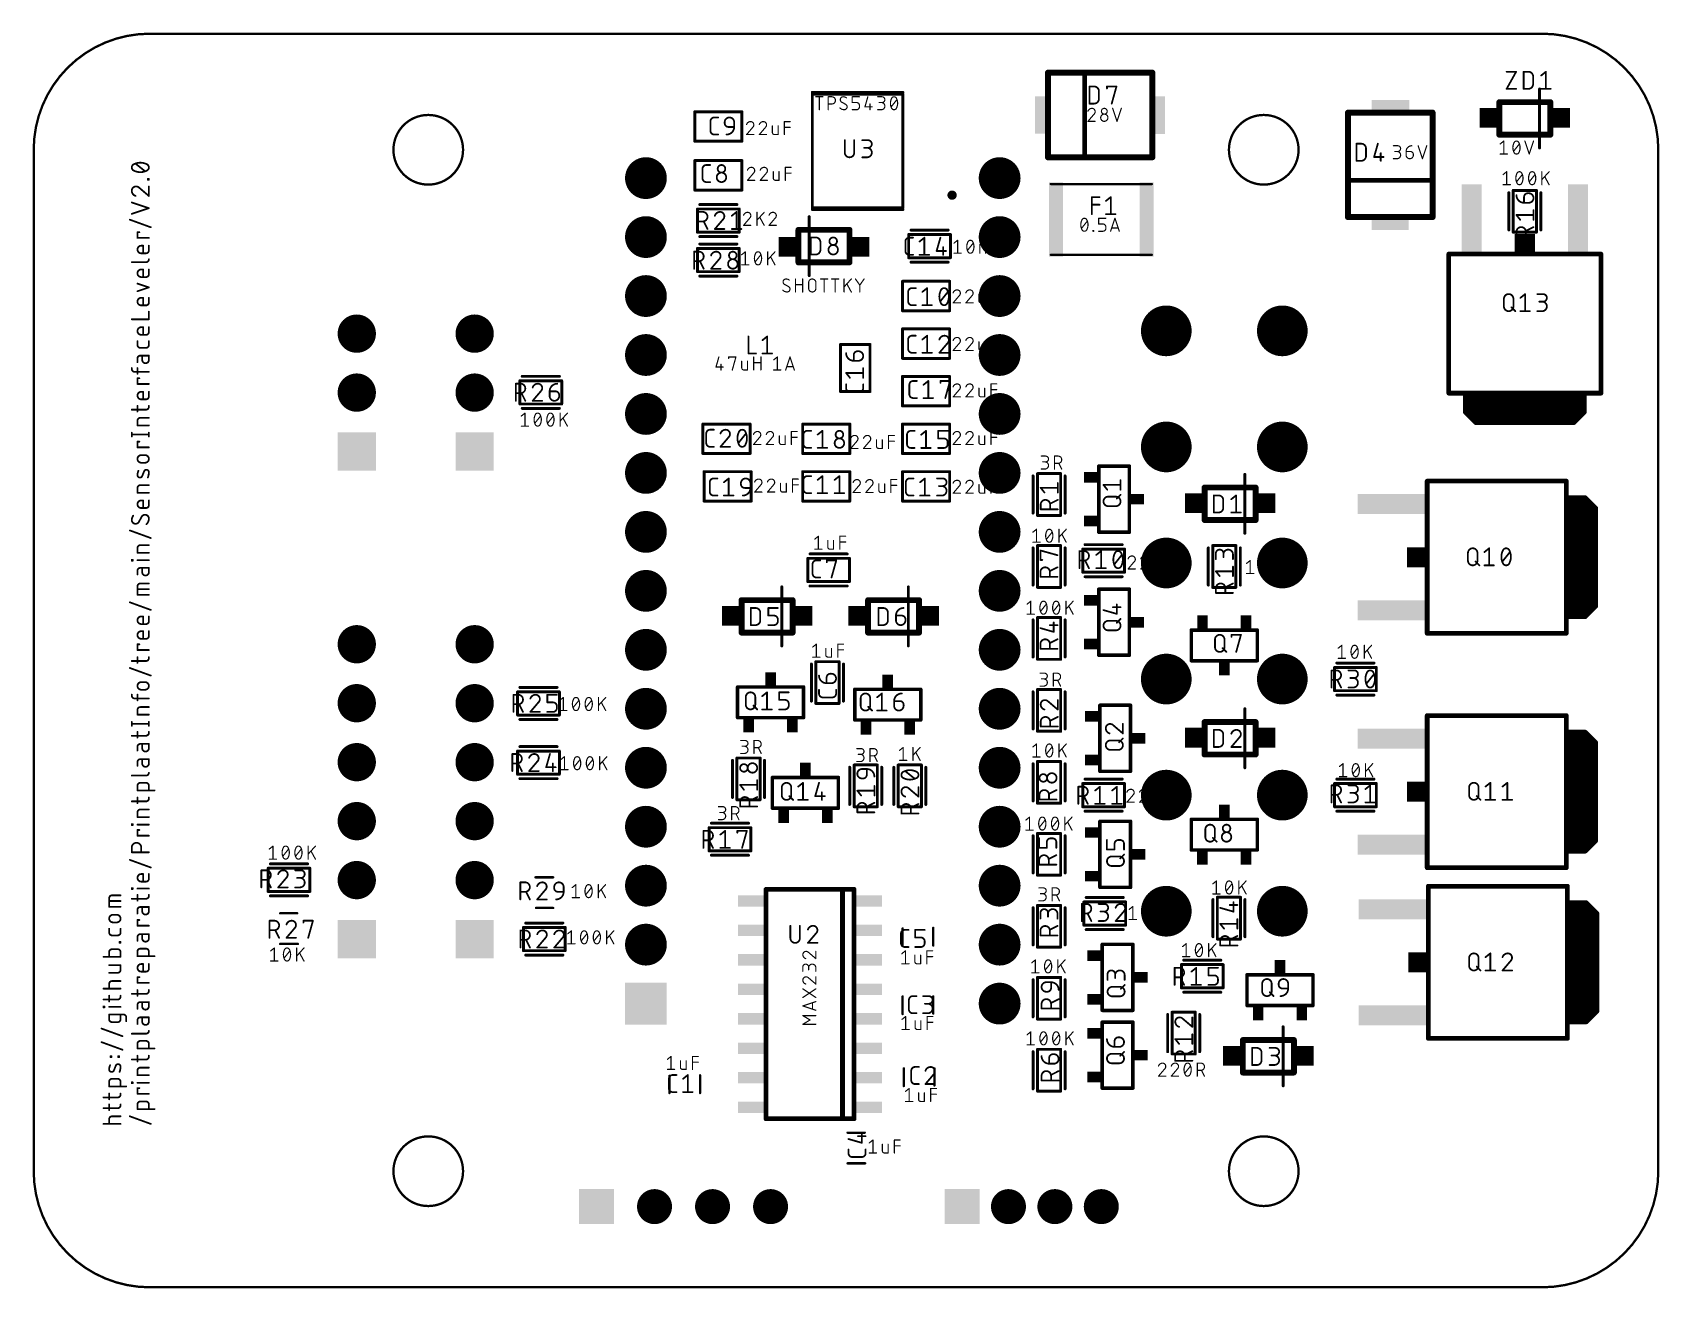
# Model space of a CAD drawing. Extents: x -0.1 to 70.1, y -0.1 to 54.
import ezdxf

# ---------------------------------------------------------------- set-up
doc = ezdxf.new("R2010")
doc.units = 0
for name, color, linetype in [('17', 110, 'CONTINUOUS'), ('20', 31, 'CONTINUOUS'), ('21', 253, 'CONTINUOUS'), ('25', 253, 'CONTINUOUS'), ('27', 253, 'CONTINUOUS'), ('51', 253, 'CONTINUOUS')]:
    doc.layers.add(name, color=color, linetype=linetype)

# ---------------------------------------------------------------- blocks, each defined once
blk = doc.blocks.new('RECT')
blk.add_solid([(-0.5, -0.5), (0.5, -0.5), (-0.5, 0.5), (0.5, 0.5)])
blk = doc.blocks.new('ROUNDP')
at = {"const_width": 0.5}
blk.add_lwpolyline([(0, -0.25, 1), (0, 0.25, 1), (0, -0.25)], format="xyb", dxfattribs=at)
blk = doc.blocks.new('SQUAREP')
blk.add_solid([(-0.5, -0.5), (0.5, -0.5), (-0.5, 0.5), (0.5, 0.5)])

msp = doc.modelspace()

# ---------------------------------------------------------------- linework, layer by layer
at = {"layer": '20'}
for points, const_width in [([(5, 54, 0.4142), (0, 49)], 0.1), ([(5, 54.025, 1), (5, 53.975)], 0.05), ([(5, 53.975, 1), (5, 54.025)], 0.05), ([(70, 49, 0.4142), (65, 54)], 0.1), ([(65, 54.025, 1), (65, 53.975)], 0.05), ([(65, 53.975, 1), (65, 54.025)], 0.05), ([(17, 47.5, 1), (17, 50.5, 1), (17, 47.5)], 0.1), ([(53, 47.5, 1), (53, 50.5, 1), (53, 47.5)], 0.1), ([(0.025, 49, 1), (-0.025, 49)], 0.05), ([(-0.025, 49, 1), (0.025, 49)], 0.05), ([(70.025, 49, 1), (69.975, 49)], 0.05), ([(69.975, 49, 1), (70.025, 49)], 0.05), ([(17, 3.5, 1), (17, 6.5, 1), (17, 3.5)], 0.1), ([(53, 3.5, 1), (53, 6.5, 1), (53, 3.5)], 0.1), ([(0, 5, 0.4142), (5, 0)], 0.1), ([(0.025, 5, 1), (-0.025, 5)], 0.05), ([(-0.025, 5, 1), (0.025, 5)], 0.05), ([(65, 0, 0.4142), (70, 5)], 0.1), ([(70.025, 5, 1), (69.975, 5)], 0.05), ([(69.975, 5, 1), (70.025, 5)], 0.05), ([(5, 0.025, 1), (5, -0.025)], 0.05), ([(5, -0.025, 1), (5, 0.025)], 0.05), ([(65, 0.025, 1), (65, -0.025)], 0.05), ([(65, -0.025, 1), (65, 0.025)], 0.05)]:
    msp.add_lwpolyline(points, format="xyb", dxfattribs=dict(at, const_width=const_width))
at = {"layer": '20', "const_width": 0.1}
for points in [[(5, 54), (65, 54)], [(0, 49), (0, 5)], [(70, 49), (70, 5)], [(5, 0), (65, 0)]]:
    msp.add_lwpolyline(points, dxfattribs=at)
at = {"layer": '21'}
for points, const_width in [([(43.7, 52.325), (45.28, 52.325)], 0.254), ([(43.7, 52.325), (43.7, 51.75)], 0.254), ([(45.28, 52.325), (48.2, 52.325)], 0.254), ([(45.28, 52.325), (45.28, 48.675)], 0.2), ([(48.2, 52.325), (48.2, 51.75)], 0.254), ([(37.45, 51.475), (33.55, 51.475)], 0.127), ([(64.885, 49.08), (64.885, 51.62)], 0.127), ([(28.484, 49.365), (28.484, 50.635)], 0.127), ([(30.516, 50.635), (28.484, 50.635)], 0.127), ([(30.516, 49.365), (30.516, 50.635)], 0.127), ([(56.625, 47.68), (56.625, 50.6)], 0.254), ([(56.625, 50.6), (57.2, 50.6)], 0.254), ([(60.275, 50.6), (60.275, 47.68)], 0.254), ([(30.516, 49.365), (28.484, 49.365)], 0.127), ([(43.7, 48.675), (43.7, 49.25)], 0.254), ([(28.484, 48.535), (28.484, 47.265)], 0.127), ([(28.484, 48.535), (30.516, 48.535)], 0.127), ([(30.516, 48.535), (30.516, 47.265)], 0.127), ([(45.28, 48.675), (43.7, 48.675)], 0.254), ([(48.2, 48.675), (45.28, 48.675)], 0.254), ([(56.625, 46.1), (56.625, 47.68)], 0.254), ([(56.625, 47.68), (60.275, 47.68)], 0.2), ([(60.275, 47.68), (60.275, 46.1)], 0.254), ([(28.484, 47.265), (30.516, 47.265)], 0.127), ([(63.56, 45.55), (63.56, 47.15)], 0.127), ([(64.94, 45.55), (64.94, 47.15)], 0.127), ([(30.3, 46.64), (28.7, 46.64)], 0.127), ([(37.45, 46.425), (33.55, 46.425)], 0.127), ([(33.415, 46.12), (33.415, 43.58)], 0.127), ([(37.8, 45.54), (39.4, 45.54)], 0.127), ([(56.625, 46.1), (57.2, 46.1)], 0.254), ([(60.275, 46.1), (59.7, 46.1)], 0.254), ([(30.3, 45.26), (28.7, 45.26)], 0.127), ([(28.7, 44.94), (30.3, 44.94)], 0.127), ([(37.8, 44.16), (39.4, 44.16)], 0.127), ([(60.9734, 38.5146), (60.973, 44.509)], 0.2032), ([(60.973, 44.509), (67.527, 44.509)], 0.2032), ([(67.527, 44.509), (67.5266, 38.5146)], 0.2032), ([(28.7, 43.56), (30.3, 43.56)], 0.127), ([(37.434, 42.065), (37.434, 43.335)], 0.127), ([(39.466, 43.335), (37.434, 43.335)], 0.127), ([(39.466, 42.065), (39.466, 43.335)], 0.127), ([(39.466, 42.065), (37.434, 42.065)], 0.127), ([(36.035, 40.616), (34.765, 40.616)], 0.127), ([(34.765, 40.616), (34.765, 38.584)], 0.127), ([(36.035, 40.616), (36.035, 38.584)], 0.127), ([(37.434, 40.015), (37.434, 41.285)], 0.127), ([(39.466, 41.285), (37.434, 41.285)], 0.127), ([(39.466, 40.015), (39.466, 41.285)], 0.127), ([(39.466, 40.015), (37.434, 40.015)], 0.127), ([(22.65, 39.24), (21.05, 39.24)], 0.127), ([(37.434, 37.965), (37.434, 39.235)], 0.127), ([(39.466, 39.235), (37.434, 39.235)], 0.127), ([(39.466, 37.965), (39.466, 39.235)], 0.127), ([(36.035, 38.584), (34.765, 38.584)], 0.127), ([(22.65, 37.86), (21.05, 37.86)], 0.127), ([(39.466, 37.965), (37.434, 37.965)], 0.127), ([(28.834, 35.915), (28.834, 37.185)], 0.127), ([(30.866, 37.185), (28.834, 37.185)], 0.127), ([(30.866, 35.915), (30.866, 37.185)], 0.127), ([(33.134, 37.185), (33.134, 35.915)], 0.127), ([(33.134, 37.185), (35.166, 37.185)], 0.127), ([(35.166, 37.185), (35.166, 35.915)], 0.127), ([(37.434, 35.915), (37.434, 37.185)], 0.127), ([(39.466, 37.185), (37.434, 37.185)], 0.127), ([(39.466, 35.915), (39.466, 37.185)], 0.127), ([(30.866, 35.915), (28.834, 35.915)], 0.127), ([(33.134, 35.915), (35.166, 35.915)], 0.127), ([(39.466, 35.915), (37.434, 35.915)], 0.127), ([(28.884, 33.865), (28.884, 35.135)], 0.127), ([(30.916, 35.135), (28.884, 35.135)], 0.127), ([(30.916, 33.865), (30.916, 35.135)], 0.127), ([(33.134, 35.135), (33.134, 33.865)], 0.127), ([(33.134, 35.135), (35.166, 35.135)], 0.127), ([(35.166, 35.135), (35.166, 33.865)], 0.127), ([(37.434, 33.865), (37.434, 35.135)], 0.127), ([(39.466, 35.135), (37.434, 35.135)], 0.127), ([(39.466, 33.865), (39.466, 35.135)], 0.127), ([(52.185, 32.48), (52.185, 35.02)], 0.127), ([(43.06, 33.35), (43.06, 34.95)], 0.127), ([(44.44, 33.35), (44.44, 34.95)], 0.127), ([(60.041, 28.173), (60.041, 34.727)], 0.2032), ([(60.041, 34.727), (66.0354, 34.7266)], 0.2032), ([(30.916, 33.865), (28.884, 33.865)], 0.127), ([(33.134, 33.865), (35.166, 33.865)], 0.127), ([(39.466, 33.865), (37.434, 33.865)], 0.127), ([(33.45, 31.59), (35.05, 31.59)], 0.127), ([(43.06, 31.85), (43.06, 30.25)], 0.127), ([(44.44, 31.85), (44.44, 30.25)], 0.127), ([(45.3, 31.99), (46.9, 31.99)], 0.127), ([(50.61, 30.25), (50.61, 31.85)], 0.127), ([(51.99, 30.25), (51.99, 31.85)], 0.127), ([(32.235, 27.63), (32.235, 30.17)], 0.127), ([(33.45, 30.21), (35.05, 30.21)], 0.127), ([(37.685, 27.63), (37.685, 30.17)], 0.127), ([(45.3, 30.61), (46.9, 30.61)], 0.127), ([(43.06, 28.75), (43.06, 27.15)], 0.127), ([(44.44, 28.75), (44.44, 27.15)], 0.127), ([(66.0354, 28.1734), (60.041, 28.173)], 0.2032), ([(33.51, 25.25), (33.51, 26.85)], 0.127), ([(34.89, 25.25), (34.89, 26.85)], 0.127), ([(57.75, 26.89), (56.15, 26.89)], 0.127), ([(22.55, 25.84), (20.95, 25.84)], 0.127), ([(43.06, 24.05), (43.06, 25.65)], 0.127), ([(44.44, 24.05), (44.44, 25.65)], 0.127), ([(57.75, 25.51), (56.15, 25.51)], 0.127), ([(52.185, 22.38), (52.185, 24.92)], 0.127), ([(60.041, 18.073), (60.041, 24.627)], 0.2032), ([(60.041, 24.627), (66.0354, 24.6266)], 0.2032), ([(22.55, 24.46), (20.95, 24.46)], 0.127), ([(22.55, 23.29), (20.95, 23.29)], 0.127), ([(30.11, 21.1), (30.11, 22.7)], 0.127), ([(31.49, 21.1), (31.49, 22.7)], 0.127), ([(35.16, 20.8), (35.16, 22.4)], 0.127), ([(36.54, 20.8), (36.54, 22.4)], 0.127), ([(37.06, 20.8), (37.06, 22.4)], 0.127), ([(38.44, 20.8), (38.44, 22.4)], 0.127), ([(43.06, 22.55), (43.06, 20.95)], 0.127), ([(44.44, 22.55), (44.44, 20.95)], 0.127), ([(22.55, 21.91), (20.95, 21.91)], 0.127), ([(45.3, 21.89), (46.9, 21.89)], 0.127), ([(57.75, 21.89), (56.15, 21.89)], 0.127), ([(45.3, 20.51), (46.9, 20.51)], 0.127), ([(57.75, 20.51), (56.15, 20.51)], 0.127), ([(29.2, 19.99), (30.8, 19.99)], 0.127), ([(43.06, 19.45), (43.06, 17.85)], 0.127), ([(44.44, 19.45), (44.44, 17.85)], 0.127), ([(10.2, 18.24), (11.8, 18.24)], 0.127), ([(29.2, 18.61), (30.8, 18.61)], 0.127), ([(66.0354, 18.0734), (60.041, 18.073)], 0.2032), ([(10.2, 16.86), (11.8, 16.86)], 0.127), ([(34.85, 17.14), (35.35, 17.14)], 0.2032), ([(45.35, 16.79), (46.95, 16.79)], 0.127), ([(60.091, 10.723), (60.091, 17.277)], 0.2032), ([(60.091, 17.277), (66.0854, 17.2766)], 0.2032), ([(43.06, 14.75), (43.06, 16.35)], 0.127), ([(44.44, 14.75), (44.44, 16.35)], 0.127), ([(50.81, 16.7), (50.81, 15.1)], 0.127), ([(52.19, 16.7), (52.19, 15.1)], 0.127), ([(22.8, 15.69), (21.2, 15.69)], 0.127), ([(45.35, 15.41), (46.95, 15.41)], 0.127), ([(22.8, 14.31), (21.2, 14.31)], 0.127), ([(49.55, 14.09), (51.15, 14.09)], 0.127), ([(43.06, 13.25), (43.06, 11.65)], 0.127), ([(44.44, 13.25), (44.44, 11.65)], 0.127), ([(49.55, 12.71), (51.15, 12.71)], 0.127), ([(48.86, 10.15), (48.86, 11.75)], 0.127), ([(50.24, 10.15), (50.24, 11.75)], 0.127), ([(53.835, 8.68), (53.835, 11.22)], 0.127), ([(66.0854, 10.7234), (60.091, 10.723)], 0.2032), ([(43.06, 10.15), (43.06, 8.55)], 0.127), ([(44.44, 10.15), (44.44, 8.55)], 0.127)]:
    msp.add_lwpolyline(points, dxfattribs=dict(at, const_width=const_width))
for points, const_width in [([(43.7, 52.3885, 1), (43.7, 52.2615)], 0.127), ([(43.7635, 52.325, 1), (43.6365, 52.325)], 0.127), ([(45.28, 52.3885, 1), (45.28, 52.2615)], 0.127), ([(45.33, 52.325, 1), (45.23, 52.325)], 0.1), ([(45.28, 52.2615, 1), (45.28, 52.3885)], 0.127), ([(48.2635, 52.325, 1), (48.1365, 52.325)], 0.127), ([(48.2, 52.2615, 1), (48.2, 52.3885)], 0.127), ([(33.55, 51.5068, 1), (33.55, 51.4432)], 0.0635), ([(37.45, 51.4432, 1), (37.45, 51.5068)], 0.0635), ([(43.6365, 51.75, 1), (43.7635, 51.75)], 0.127), ([(48.1365, 51.75, 1), (48.2635, 51.75)], 0.127), ([(64.9168, 51.62, 1), (64.8533, 51.62)], 0.0635), ([(28.484, 50.6668, 1), (28.484, 50.6033)], 0.0635), ([(28.5158, 50.635, 1), (28.4523, 50.635)], 0.0635), ([(30.5478, 50.635, 1), (30.4843, 50.635)], 0.0635), ([(30.516, 50.6033, 1), (30.516, 50.6668)], 0.0635), ([(56.6885, 50.6, 1), (56.5615, 50.6)], 0.127), ([(56.625, 50.6635, 1), (56.625, 50.5365)], 0.127), ([(57.2, 50.5365, 1), (57.2, 50.6635)], 0.127), ([(59.7, 50.6, 0.0083), (60.275, 50.6)], 0.254), ([(59.7011, 50.6635, 1), (59.6989, 50.5365)], 0.127), ([(60.3385, 50.6, 1), (60.2115, 50.6)], 0.127), ([(60.2761, 50.5365, 1), (60.2739, 50.6635)], 0.127), ([(28.484, 49.3968, 1), (28.484, 49.3332)], 0.0635), ([(28.4523, 49.365, 1), (28.5158, 49.365)], 0.0635), ([(30.4843, 49.365, 1), (30.5478, 49.365)], 0.0635), ([(30.516, 49.3332, 1), (30.516, 49.3968)], 0.0635), ([(43.7635, 49.25, 1), (43.6365, 49.25)], 0.127), ([(48.2, 49.25, 0.0083), (48.2, 48.675)], 0.254), ([(48.2635, 49.2489, 1), (48.1365, 49.2511)], 0.127), ([(64.8533, 49.08, 1), (64.9168, 49.08)], 0.0635), ([(28.484, 48.5668, 1), (28.484, 48.5033)], 0.0635), ([(28.5158, 48.535, 1), (28.4523, 48.535)], 0.0635), ([(30.5478, 48.535, 1), (30.4843, 48.535)], 0.0635), ([(30.516, 48.5033, 1), (30.516, 48.5668)], 0.0635), ([(43.7, 48.7385, 1), (43.7, 48.6115)], 0.127), ([(43.6365, 48.675, 1), (43.7635, 48.675)], 0.127), ([(45.28, 48.7385, 1), (45.28, 48.6115)], 0.127), ([(45.23, 48.675, 1), (45.33, 48.675)], 0.1), ([(45.28, 48.6115, 1), (45.28, 48.7385)], 0.127), ([(48.1365, 48.6739, 1), (48.2635, 48.6761)], 0.127), ([(48.2, 48.6115, 1), (48.2, 48.7385)], 0.127), ([(56.6885, 47.68, 1), (56.5615, 47.68)], 0.127), ([(56.5615, 47.68, 1), (56.6885, 47.68)], 0.127), ([(56.625, 47.73, 1), (56.625, 47.63)], 0.1), ([(60.3385, 47.68, 1), (60.2115, 47.68)], 0.127), ([(60.2115, 47.68, 1), (60.3385, 47.68)], 0.127), ([(60.275, 47.63, 1), (60.275, 47.73)], 0.1), ([(28.484, 47.2968, 1), (28.484, 47.2332)], 0.0635), ([(28.4523, 47.265, 1), (28.5158, 47.265)], 0.0635), ([(30.4843, 47.265, 1), (30.5478, 47.265)], 0.0635), ([(30.516, 47.2332, 1), (30.516, 47.2968)], 0.0635), ([(39.57, 46.945, 1), (39.57, 47.145, 1), (39.57, 46.945)], 0.2), ([(63.5918, 47.15, 1), (63.5282, 47.15)], 0.0635), ([(64.9718, 47.15, 1), (64.9082, 47.15)], 0.0635), ([(28.7, 46.6718, 1), (28.7, 46.6082)], 0.0635), ([(30.3, 46.6082, 1), (30.3, 46.6718)], 0.0635), ([(33.55, 46.4568, 1), (33.55, 46.3933)], 0.0635), ([(37.45, 46.3933, 1), (37.45, 46.4568)], 0.0635), ([(33.4468, 46.12, 1), (33.3832, 46.12)], 0.0635), ([(37.8, 45.5718, 1), (37.8, 45.5082)], 0.0635), ([(39.4, 45.5082, 1), (39.4, 45.5718)], 0.0635), ([(56.625, 46.1635, 1), (56.625, 46.0365)], 0.127), ([(56.5615, 46.1, 1), (56.6885, 46.1)], 0.127), ([(57.2, 46.0365, 1), (57.2, 46.1635)], 0.127), ([(59.7, 46.1635, 1), (59.7, 46.0365)], 0.127), ([(60.2115, 46.1, 1), (60.3385, 46.1)], 0.127), ([(60.275, 46.0365, 1), (60.275, 46.1635)], 0.127), ([(63.5282, 45.55, 1), (63.5918, 45.55)], 0.0635), ([(64.9082, 45.55, 1), (64.9718, 45.55)], 0.0635), ([(28.7, 45.2918, 1), (28.7, 45.2283)], 0.0635), ([(28.7, 44.9718, 1), (28.7, 44.9083)], 0.0635), ([(30.3, 45.2283, 1), (30.3, 45.2918)], 0.0635), ([(30.3, 44.9083, 1), (30.3, 44.9718)], 0.0635), ([(37.8, 44.1918, 1), (37.8, 44.1283)], 0.0635), ([(39.4, 44.1283, 1), (39.4, 44.1918)], 0.0635), ([(61.0238, 44.509, 1), (60.9222, 44.509)], 0.1016), ([(60.973, 44.5598, 1), (60.973, 44.4582)], 0.1016), ([(67.5778, 44.509, 1), (67.4762, 44.509)], 0.1016), ([(67.527, 44.4582, 1), (67.527, 44.5598)], 0.1016), ([(28.7, 43.5918, 1), (28.7, 43.5282)], 0.0635), ([(30.3, 43.5282, 1), (30.3, 43.5918)], 0.0635), ([(33.3832, 43.58, 1), (33.4468, 43.58)], 0.0635), ([(37.434, 43.3668, 1), (37.434, 43.3032)], 0.0635), ([(37.4658, 43.335, 1), (37.4023, 43.335)], 0.0635), ([(39.4978, 43.335, 1), (39.4342, 43.335)], 0.0635), ([(39.466, 43.3032, 1), (39.466, 43.3668)], 0.0635), ([(37.434, 42.0968, 1), (37.434, 42.0333)], 0.0635), ([(37.4023, 42.065, 1), (37.4658, 42.065)], 0.0635), ([(39.4342, 42.065, 1), (39.4978, 42.065)], 0.0635), ([(39.466, 42.0333, 1), (39.466, 42.0968)], 0.0635), ([(34.7968, 40.616, 1), (34.7332, 40.616)], 0.0635), ([(34.765, 40.6478, 1), (34.765, 40.5842)], 0.0635), ([(36.0668, 40.616, 1), (36.0033, 40.616)], 0.0635), ([(36.035, 40.5842, 1), (36.035, 40.6478)], 0.0635), ([(37.434, 41.3168, 1), (37.434, 41.2533)], 0.0635), ([(37.4658, 41.285, 1), (37.4023, 41.285)], 0.0635), ([(39.4978, 41.285, 1), (39.4342, 41.285)], 0.0635), ([(39.466, 41.2533, 1), (39.466, 41.3168)], 0.0635), ([(37.434, 40.0468, 1), (37.434, 39.9832)], 0.0635), ([(37.4023, 40.015, 1), (37.4658, 40.015)], 0.0635), ([(39.4342, 40.015, 1), (39.4978, 40.015)], 0.0635), ([(39.466, 39.9832, 1), (39.466, 40.0468)], 0.0635), ([(21.05, 39.2718, 1), (21.05, 39.2082)], 0.0635), ([(22.65, 39.2082, 1), (22.65, 39.2718)], 0.0635), ([(37.434, 39.2668, 1), (37.434, 39.2032)], 0.0635), ([(37.4658, 39.235, 1), (37.4023, 39.235)], 0.0635), ([(39.4978, 39.235, 1), (39.4342, 39.235)], 0.0635), ([(39.466, 39.2032, 1), (39.466, 39.2668)], 0.0635), ([(34.7332, 38.584, 1), (34.7968, 38.584)], 0.0635), ([(34.765, 38.6158, 1), (34.765, 38.5523)], 0.0635), ([(36.0033, 38.584, 1), (36.0668, 38.584)], 0.0635), ([(36.035, 38.5523, 1), (36.035, 38.6158)], 0.0635), ([(60.9226, 38.5146, 1), (61.0242, 38.5146)], 0.1016), ([(67.4758, 38.5146, 1), (67.5774, 38.5146)], 0.1016), ([(21.05, 37.8918, 1), (21.05, 37.8282)], 0.0635), ([(22.65, 37.8282, 1), (22.65, 37.8918)], 0.0635), ([(37.434, 37.9968, 1), (37.434, 37.9333)], 0.0635), ([(37.4023, 37.965, 1), (37.4658, 37.965)], 0.0635), ([(39.4342, 37.965, 1), (39.4978, 37.965)], 0.0635), ([(39.466, 37.9333, 1), (39.466, 37.9968)], 0.0635), ([(28.834, 37.2168, 1), (28.834, 37.1532)], 0.0635), ([(28.8657, 37.185, 1), (28.8023, 37.185)], 0.0635), ([(30.8978, 37.185, 1), (30.8343, 37.185)], 0.0635), ([(30.866, 37.1532, 1), (30.866, 37.2168)], 0.0635), ([(33.134, 37.2168, 1), (33.134, 37.1532)], 0.0635), ([(33.1658, 37.185, 1), (33.1022, 37.185)], 0.0635), ([(35.1978, 37.185, 1), (35.1343, 37.185)], 0.0635), ([(35.166, 37.1532, 1), (35.166, 37.2168)], 0.0635), ([(37.434, 37.2168, 1), (37.434, 37.1532)], 0.0635), ([(37.4658, 37.185, 1), (37.4023, 37.185)], 0.0635), ([(39.4978, 37.185, 1), (39.4342, 37.185)], 0.0635), ([(39.466, 37.1532, 1), (39.466, 37.2168)], 0.0635), ([(28.834, 35.9468, 1), (28.834, 35.8832)], 0.0635), ([(28.8023, 35.915, 1), (28.8657, 35.915)], 0.0635), ([(30.8343, 35.915, 1), (30.8978, 35.915)], 0.0635), ([(30.866, 35.8832, 1), (30.866, 35.9468)], 0.0635), ([(33.134, 35.9468, 1), (33.134, 35.8832)], 0.0635), ([(33.1022, 35.915, 1), (33.1658, 35.915)], 0.0635), ([(35.1343, 35.915, 1), (35.1978, 35.915)], 0.0635), ([(35.166, 35.8832, 1), (35.166, 35.9468)], 0.0635), ([(37.434, 35.9468, 1), (37.434, 35.8832)], 0.0635), ([(37.4023, 35.915, 1), (37.4658, 35.915)], 0.0635), ([(39.4342, 35.915, 1), (39.4978, 35.915)], 0.0635), ([(39.466, 35.8832, 1), (39.466, 35.9468)], 0.0635), ([(28.884, 35.1668, 1), (28.884, 35.1033)], 0.0635), ([(28.9157, 35.135, 1), (28.8523, 35.135)], 0.0635), ([(30.9477, 35.135, 1), (30.8843, 35.135)], 0.0635), ([(30.916, 35.1033, 1), (30.916, 35.1668)], 0.0635), ([(33.134, 35.1668, 1), (33.134, 35.1033)], 0.0635), ([(33.1658, 35.135, 1), (33.1022, 35.135)], 0.0635), ([(35.1978, 35.135, 1), (35.1343, 35.135)], 0.0635), ([(35.166, 35.1033, 1), (35.166, 35.1668)], 0.0635), ([(37.434, 35.1668, 1), (37.434, 35.1033)], 0.0635), ([(37.4658, 35.135, 1), (37.4023, 35.135)], 0.0635), ([(39.4978, 35.135, 1), (39.4342, 35.135)], 0.0635), ([(39.466, 35.1033, 1), (39.466, 35.1668)], 0.0635), ([(52.2168, 35.02, 1), (52.1532, 35.02)], 0.0635), ([(43.0918, 34.95, 1), (43.0282, 34.95)], 0.0635), ([(44.4718, 34.95, 1), (44.4083, 34.95)], 0.0635), ([(60.0918, 34.727, 1), (59.9902, 34.727)], 0.1016), ([(60.041, 34.7778, 1), (60.041, 34.6762)], 0.1016), ([(66.0354, 34.6758, 1), (66.0354, 34.7774)], 0.1016), ([(28.884, 33.8968, 1), (28.884, 33.8332)], 0.0635), ([(28.8523, 33.865, 1), (28.9157, 33.865)], 0.0635), ([(30.8843, 33.865, 1), (30.9477, 33.865)], 0.0635), ([(30.916, 33.8332, 1), (30.916, 33.8968)], 0.0635), ([(33.134, 33.8968, 1), (33.134, 33.8332)], 0.0635), ([(33.1022, 33.865, 1), (33.1658, 33.865)], 0.0635), ([(35.1343, 33.865, 1), (35.1978, 33.865)], 0.0635), ([(35.166, 33.8332, 1), (35.166, 33.8968)], 0.0635), ([(37.434, 33.8968, 1), (37.434, 33.8332)], 0.0635), ([(37.4023, 33.865, 1), (37.4658, 33.865)], 0.0635), ([(39.4342, 33.865, 1), (39.4978, 33.865)], 0.0635), ([(39.466, 33.8332, 1), (39.466, 33.8968)], 0.0635), ([(43.0282, 33.35, 1), (43.0918, 33.35)], 0.0635), ([(44.4083, 33.35, 1), (44.4718, 33.35)], 0.0635), ([(52.1532, 32.48, 1), (52.2168, 32.48)], 0.0635), ([(33.45, 31.6217, 1), (33.45, 31.5583)], 0.0635), ([(35.05, 31.5583, 1), (35.05, 31.6217)], 0.0635), ([(43.0918, 31.85, 1), (43.0282, 31.85)], 0.0635), ([(44.4718, 31.85, 1), (44.4083, 31.85)], 0.0635), ([(45.3, 32.0218, 1), (45.3, 31.9583)], 0.0635), ([(46.9, 31.9583, 1), (46.9, 32.0218)], 0.0635), ([(50.6418, 31.85, 1), (50.5782, 31.85)], 0.0635), ([(52.0218, 31.85, 1), (51.9582, 31.85)], 0.0635), ([(32.2668, 30.17, 1), (32.2032, 30.17)], 0.0635), ([(33.45, 30.2417, 1), (33.45, 30.1783)], 0.0635), ([(35.05, 30.1783, 1), (35.05, 30.2417)], 0.0635), ([(37.7168, 30.17, 1), (37.6532, 30.17)], 0.0635), ([(43.0282, 30.25, 1), (43.0918, 30.25)], 0.0635), ([(44.4083, 30.25, 1), (44.4718, 30.25)], 0.0635), ([(45.3, 30.6418, 1), (45.3, 30.5783)], 0.0635), ([(46.9, 30.5783, 1), (46.9, 30.6418)], 0.0635), ([(50.5782, 30.25, 1), (50.6418, 30.25)], 0.0635), ([(51.9582, 30.25, 1), (52.0218, 30.25)], 0.0635), ([(43.0918, 28.75, 1), (43.0282, 28.75)], 0.0635), ([(44.4718, 28.75, 1), (44.4083, 28.75)], 0.0635), ([(60.041, 28.2238, 1), (60.041, 28.1222)], 0.1016), ([(59.9902, 28.173, 1), (60.0918, 28.173)], 0.1016), ([(66.0354, 28.1226, 1), (66.0354, 28.2242)], 0.1016), ([(32.2032, 27.63, 1), (32.2668, 27.63)], 0.0635), ([(37.6532, 27.63, 1), (37.7168, 27.63)], 0.0635), ([(33.5418, 26.85, 1), (33.4783, 26.85)], 0.0635), ([(34.9218, 26.85, 1), (34.8582, 26.85)], 0.0635), ([(43.0282, 27.15, 1), (43.0918, 27.15)], 0.0635), ([(44.4083, 27.15, 1), (44.4718, 27.15)], 0.0635), ([(56.15, 26.9217, 1), (56.15, 26.8583)], 0.0635), ([(57.75, 26.8583, 1), (57.75, 26.9217)], 0.0635), ([(20.95, 25.8717, 1), (20.95, 25.8083)], 0.0635), ([(22.55, 25.8083, 1), (22.55, 25.8717)], 0.0635), ([(33.4783, 25.25, 1), (33.5418, 25.25)], 0.0635), ([(34.8582, 25.25, 1), (34.9218, 25.25)], 0.0635), ([(43.0918, 25.65, 1), (43.0282, 25.65)], 0.0635), ([(44.4718, 25.65, 1), (44.4083, 25.65)], 0.0635), ([(56.15, 25.5418, 1), (56.15, 25.4783)], 0.0635), ([(57.75, 25.4783, 1), (57.75, 25.5418)], 0.0635), ([(52.2168, 24.92, 1), (52.1532, 24.92)], 0.0635), ([(60.0918, 24.627, 1), (59.9902, 24.627)], 0.1016), ([(60.041, 24.6778, 1), (60.041, 24.5762)], 0.1016), ([(66.0354, 24.5758, 1), (66.0354, 24.6774)], 0.1016), ([(20.95, 24.4917, 1), (20.95, 24.4283)], 0.0635), ([(22.55, 24.4283, 1), (22.55, 24.4917)], 0.0635), ([(43.0282, 24.05, 1), (43.0918, 24.05)], 0.0635), ([(44.4083, 24.05, 1), (44.4718, 24.05)], 0.0635), ([(20.95, 23.3218, 1), (20.95, 23.2583)], 0.0635), ([(22.55, 23.2583, 1), (22.55, 23.3218)], 0.0635), ([(30.1418, 22.7, 1), (30.0783, 22.7)], 0.0635), ([(31.5218, 22.7, 1), (31.4583, 22.7)], 0.0635), ([(35.1918, 22.4, 1), (35.1283, 22.4)], 0.0635), ([(36.5718, 22.4, 1), (36.5082, 22.4)], 0.0635), ([(37.0918, 22.4, 1), (37.0282, 22.4)], 0.0635), ([(38.4718, 22.4, 1), (38.4083, 22.4)], 0.0635), ([(43.0918, 22.55, 1), (43.0282, 22.55)], 0.0635), ([(44.4718, 22.55, 1), (44.4083, 22.55)], 0.0635), ([(20.95, 21.9417, 1), (20.95, 21.8783)], 0.0635), ([(22.55, 21.8783, 1), (22.55, 21.9417)], 0.0635), ([(45.3, 21.9217, 1), (45.3, 21.8583)], 0.0635), ([(46.9, 21.8583, 1), (46.9, 21.9217)], 0.0635), ([(52.1532, 22.38, 1), (52.2168, 22.38)], 0.0635), ([(56.15, 21.9217, 1), (56.15, 21.8583)], 0.0635), ([(57.75, 21.8583, 1), (57.75, 21.9217)], 0.0635), ([(30.0783, 21.1, 1), (30.1418, 21.1)], 0.0635), ([(31.4583, 21.1, 1), (31.5218, 21.1)], 0.0635), ([(35.1283, 20.8, 1), (35.1918, 20.8)], 0.0635), ([(36.5082, 20.8, 1), (36.5718, 20.8)], 0.0635), ([(37.0282, 20.8, 1), (37.0918, 20.8)], 0.0635), ([(38.4083, 20.8, 1), (38.4718, 20.8)], 0.0635), ([(43.0282, 20.95, 1), (43.0918, 20.95)], 0.0635), ([(44.4083, 20.95, 1), (44.4718, 20.95)], 0.0635), ([(45.3, 20.5418, 1), (45.3, 20.4783)], 0.0635), ([(46.9, 20.4783, 1), (46.9, 20.5418)], 0.0635), ([(56.15, 20.5418, 1), (56.15, 20.4783)], 0.0635), ([(57.75, 20.4783, 1), (57.75, 20.5418)], 0.0635), ([(29.2, 20.0218, 1), (29.2, 19.9583)], 0.0635), ([(30.8, 19.9583, 1), (30.8, 20.0218)], 0.0635), ([(43.0918, 19.45, 1), (43.0282, 19.45)], 0.0635), ([(44.4718, 19.45, 1), (44.4083, 19.45)], 0.0635), ([(10.2, 18.2718, 1), (10.2, 18.2083)], 0.0635), ([(11.8, 18.2083, 1), (11.8, 18.2718)], 0.0635), ([(29.2, 18.6417, 1), (29.2, 18.5783)], 0.0635), ([(30.8, 18.5783, 1), (30.8, 18.6417)], 0.0635), ([(43.0282, 17.85, 1), (43.0918, 17.85)], 0.0635), ([(44.4083, 17.85, 1), (44.4718, 17.85)], 0.0635), ([(60.041, 18.1238, 1), (60.041, 18.0222)], 0.1016), ([(59.9902, 18.073, 1), (60.0918, 18.073)], 0.1016), ([(66.0354, 18.0226, 1), (66.0354, 18.1242)], 0.1016), ([(10.2, 16.8917, 1), (10.2, 16.8283)], 0.0635), ([(11.8, 16.8283, 1), (11.8, 16.8917)], 0.0635), ([(34.85, 17.1908, 1), (34.85, 17.0892)], 0.1016), ([(35.35, 17.0892, 1), (35.35, 17.1908)], 0.1016), ([(45.35, 16.8217, 1), (45.35, 16.7583)], 0.0635), ([(46.95, 16.7583, 1), (46.95, 16.8217)], 0.0635), ([(60.1418, 17.277, 1), (60.0402, 17.277)], 0.1016), ([(60.091, 17.3278, 1), (60.091, 17.2262)], 0.1016), ([(66.0854, 17.2258, 1), (66.0854, 17.3274)], 0.1016), ([(43.0918, 16.35, 1), (43.0282, 16.35)], 0.0635), ([(44.4718, 16.35, 1), (44.4083, 16.35)], 0.0635), ([(50.8418, 16.7, 1), (50.7782, 16.7)], 0.0635), ([(52.2218, 16.7, 1), (52.1583, 16.7)], 0.0635), ([(21.2, 15.7218, 1), (21.2, 15.6583)], 0.0635), ([(22.8, 15.6583, 1), (22.8, 15.7218)], 0.0635), ([(45.35, 15.4418, 1), (45.35, 15.3782)], 0.0635), ([(46.95, 15.3782, 1), (46.95, 15.4418)], 0.0635), ([(43.0282, 14.75, 1), (43.0918, 14.75)], 0.0635), ([(44.4083, 14.75, 1), (44.4718, 14.75)], 0.0635), ([(50.7782, 15.1, 1), (50.8418, 15.1)], 0.0635), ([(52.1583, 15.1, 1), (52.2218, 15.1)], 0.0635), ([(21.2, 14.3418, 1), (21.2, 14.2782)], 0.0635), ([(22.8, 14.2782, 1), (22.8, 14.3418)], 0.0635), ([(49.55, 14.1218, 1), (49.55, 14.0582)], 0.0635), ([(51.15, 14.0582, 1), (51.15, 14.1218)], 0.0635), ([(43.0918, 13.25, 1), (43.0282, 13.25)], 0.0635), ([(44.4718, 13.25, 1), (44.4083, 13.25)], 0.0635), ([(49.55, 12.7418, 1), (49.55, 12.6783)], 0.0635), ([(51.15, 12.6783, 1), (51.15, 12.7418)], 0.0635), ([(43.0282, 11.65, 1), (43.0918, 11.65)], 0.0635), ([(44.4083, 11.65, 1), (44.4718, 11.65)], 0.0635), ([(48.8918, 11.75, 1), (48.8282, 11.75)], 0.0635), ([(50.2718, 11.75, 1), (50.2082, 11.75)], 0.0635), ([(53.8668, 11.22, 1), (53.8032, 11.22)], 0.0635), ([(60.091, 10.7738, 1), (60.091, 10.6722)], 0.1016), ([(60.0402, 10.723, 1), (60.1418, 10.723)], 0.1016), ([(66.0854, 10.6726, 1), (66.0854, 10.7742)], 0.1016), ([(43.0918, 10.15, 1), (43.0282, 10.15)], 0.0635), ([(44.4718, 10.15, 1), (44.4083, 10.15)], 0.0635), ([(48.8282, 10.15, 1), (48.8918, 10.15)], 0.0635), ([(50.2082, 10.15, 1), (50.2718, 10.15)], 0.0635), ([(43.0282, 8.55, 1), (43.0918, 8.55)], 0.0635), ([(44.4083, 8.55, 1), (44.4718, 8.55)], 0.0635), ([(53.8032, 8.68, 1), (53.8668, 8.68)], 0.0635)]:
    msp.add_lwpolyline(points, format="xyb", dxfattribs=dict(at, const_width=const_width))
at = {"layer": '25'}
for points, const_width in [([(33.6955, 51.2842), (34.0059, 51.2842)], 0.0508), ([(33.8507, 50.7254), (33.8507, 51.2842)], 0.0508), ([(34.2341, 50.7254), (34.2341, 51.2842)], 0.0508), ([(34.2341, 51.2842), (34.3894, 51.2842)], 0.0508), ([(35.2682, 51.0358), (35.2682, 51.2842)], 0.0508), ([(35.2682, 51.2842), (35.5787, 51.2842)], 0.0508), ([(35.9411, 51.2842), (35.8169, 50.8496)], 0.0508), ([(36.3655, 51.2842), (36.5518, 51.2842)], 0.0508), ([(36.9452, 50.8496), (37.1936, 51.16)], 0.0508), ([(45.4881, 50.9881), (45.4881, 51.7247)], 0.0762), ([(45.4881, 51.7247), (45.6927, 51.7247)], 0.0762), ([(45.8973, 51.5201), (45.8973, 51.1927)], 0.0762), ([(46.244, 51.6429), (46.244, 51.7247)], 0.0762), ([(46.244, 51.7247), (46.6532, 51.7247)], 0.0762), ([(46.6532, 51.7247), (46.4486, 50.9881)], 0.0762), ([(34.3894, 50.9738), (34.2341, 50.9738)], 0.0508), ([(34.9862, 50.9582), (34.8155, 51.0514)], 0.0508), ([(35.4545, 51.0358), (35.2682, 51.0358)], 0.0508), ([(35.2682, 50.7254), (35.4545, 50.7254)], 0.0508), ([(35.5787, 50.8496), (35.5787, 50.9117)], 0.0508), ([(35.8169, 50.8496), (36.1273, 50.8496)], 0.0508), ([(36.0342, 50.9738), (36.0342, 50.7254)], 0.0508), ([(36.3655, 50.7254), (36.5207, 50.7254)], 0.0508), ([(36.5518, 51.0358), (36.4276, 51.0358)], 0.0508), ([(45.6893, 50.5358), (45.4254, 50.2254)], 0.0508), ([(45.6927, 50.9881), (45.4881, 50.9881)], 0.0762), ([(46.4916, 50.7842), (46.6779, 50.2254)], 0.0508), ([(46.6779, 50.2254), (46.8642, 50.7842)], 0.0508), ([(45.4254, 50.2254), (45.7358, 50.2254)], 0.0508), ([(56.9968, 48.5253), (56.9968, 49.2619)], 0.0762), ([(56.9968, 49.2619), (57.2014, 49.2619)], 0.0762), ([(57.406, 49.0573), (57.406, 48.7299)], 0.0762), ([(57.9164, 49.2619), (57.7527, 48.689)], 0.0762), ([(58.5858, 49.1746), (58.7721, 49.1746)], 0.0508), ([(59.6521, 49.1746), (59.8383, 48.6158)], 0.0508), ([(59.8383, 48.6158), (60.0246, 49.1746)], 0.0508), ([(4.7982, 48.0761), (4.389, 48.4035)], 0.0762), ([(57.2014, 48.5253), (56.9968, 48.5253)], 0.0762), ([(57.7527, 48.689), (58.1619, 48.689)], 0.0762), ([(58.0391, 48.8527), (58.0391, 48.5253)], 0.0762), ([(58.5858, 48.6158), (58.7411, 48.6158)], 0.0508), ([(58.7721, 48.9262), (58.6479, 48.9262)], 0.0508), ([(59.1345, 48.9262), (59.3207, 48.9262)], 0.0508), ([(59.1345, 48.771), (59.1345, 48.9262)], 0.0508), ([(59.4449, 48.8021), (59.4449, 48.771)], 0.0508), ([(4.921, 47.7073), (4.921, 47.7482)], 0.0762), ([(4.921, 47.7482), (4.9619, 47.7482)], 0.0762), ([(4.9619, 47.7073), (4.921, 47.7073)], 0.0762), ([(4.9619, 47.7482), (4.9619, 47.7073)], 0.0762), ([(4.5527, 47.3589), (4.9619, 47.0111)], 0.0762), ([(4.9619, 47.0111), (4.9619, 47.4203)], 0.0762), ([(45.5947, 46.2253), (45.5947, 46.9619)], 0.0762), ([(45.5947, 46.9619), (45.922, 46.9619)], 0.0762), ([(46.2027, 46.7982), (46.4073, 46.9619)], 0.0762), ([(46.4073, 46.9619), (46.4073, 46.2253)], 0.0762), ([(4.9619, 46.4842), (4.2253, 46.7297)], 0.0762), ([(4.2253, 46.2387), (4.9619, 46.4842)], 0.0762), ([(45.5947, 46.6345), (45.922, 46.6345)], 0.0762), ([(5.0437, 45.6621), (4.1435, 45.9895)], 0.0762), ([(45.1474, 45.615), (45.3958, 45.9254)], 0.0508), ([(45.8845, 45.8012), (45.8845, 46.0496)], 0.0508), ([(45.8845, 46.0496), (46.1949, 46.0496)], 0.0508), ([(46.0707, 45.8012), (45.8845, 45.8012)], 0.0508), ([(46.2027, 46.2253), (46.6119, 46.2253)], 0.0762), ([(46.1949, 45.615), (46.1949, 45.6771)], 0.0508), ([(46.4021, 45.4908), (46.5883, 46.0496)], 0.0508), ([(46.728, 45.6305), (46.4486, 45.6305)], 0.0508), ([(46.5883, 46.0496), (46.7746, 45.4908)], 0.0508), ([(4.4708, 45.2035), (4.4708, 45.449)], 0.0762), ([(4.4708, 45.449), (4.5527, 45.449)], 0.0762), ([(4.9619, 45.2035), (4.4708, 45.2035)], 0.0762), ([(4.6345, 44.8679), (4.7164, 44.8679)], 0.0762), ([(4.7164, 44.8679), (4.7164, 44.5405)], 0.0762), ([(4.9619, 44.8679), (4.9619, 44.6632)], 0.0762), ([(45.6401, 45.4908), (45.6401, 45.5218)], 0.0508), ([(45.6401, 45.5218), (45.6712, 45.5218)], 0.0508), ([(45.6712, 45.4908), (45.6401, 45.4908)], 0.0508), ([(45.6712, 45.5218), (45.6712, 45.4908)], 0.0508), ([(45.8845, 45.4908), (46.0707, 45.4908)], 0.0508), ([(4.2253, 44.1586), (4.8391, 44.1586)], 0.0762), ([(4.8391, 44.5405), (4.6345, 44.5405)], 0.0762), ([(4.6345, 43.8437), (4.7164, 43.8437)], 0.0762), ([(4.8391, 43.5164), (4.6345, 43.5164)], 0.0762), ([(4.7164, 43.8437), (4.7164, 43.5164)], 0.0762), ([(4.9619, 43.8437), (4.9619, 43.6391)], 0.0762), ([(4.9619, 43.0704), (4.4708, 43.2341)], 0.0762), ([(4.4708, 42.9068), (4.9619, 43.0704)], 0.0762), ([(4.6345, 42.6245), (4.7164, 42.6245)], 0.0762), ([(4.8391, 42.2972), (4.6345, 42.2972)], 0.0762), ([(4.7164, 42.6245), (4.7164, 42.2972)], 0.0762), ([(4.9619, 42.6245), (4.9619, 42.4199)], 0.0762), ([(4.9619, 41.697), (4.9619, 42.0244)], 0.0762), ([(4.2253, 41.697), (4.9619, 41.697)], 0.0762), ([(4.6345, 41.3566), (4.7164, 41.3566)], 0.0762), ([(4.7164, 41.3566), (4.7164, 41.0292)], 0.0762), ([(4.9619, 41.3566), (4.9619, 41.152)], 0.0762), ([(4.4708, 40.5921), (4.4708, 40.7557)], 0.0762), ([(4.8391, 41.0292), (4.6345, 41.0292)], 0.0762), ([(4.9619, 40.7557), (4.9619, 40.5921)], 0.0762), ([(4.4708, 40.0105), (4.4708, 39.8468)], 0.0762), ([(4.8391, 40.4693), (4.5936, 40.4693)], 0.0762), ([(4.9619, 40.1333), (4.5936, 40.1333)], 0.0762), ([(4.6754, 40.1333), (4.6754, 39.9491)], 0.0762), ([(4.9619, 39.9491), (4.9619, 40.1333)], 0.0762), ([(4.2253, 39.5576), (4.2253, 39.5985)], 0.0762), ([(4.9619, 39.4348), (4.3481, 39.4348)], 0.0762), ([(4.4708, 39.353), (4.4708, 39.5985)], 0.0762), ([(4.4708, 38.9124), (4.4708, 39.158)], 0.0762), ([(4.4708, 39.158), (4.5527, 39.158)], 0.0762), ([(4.9619, 38.9124), (4.4708, 38.9124)], 0.0762), ([(4.6345, 38.5768), (4.7164, 38.5768)], 0.0762), ([(4.7164, 38.5768), (4.7164, 38.2494)], 0.0762), ([(4.9619, 38.5768), (4.9619, 38.3722)], 0.0762), ([(4.4708, 37.7231), (4.4708, 37.9687)], 0.0762), ([(4.8391, 38.2494), (4.6345, 38.2494)], 0.0762), ([(4.9619, 37.9277), (4.9619, 37.9687)], 0.0762), ([(4.2253, 37.805), (4.8391, 37.805)], 0.0762), ([(4.4708, 37.1278), (4.4708, 37.3324)], 0.0762), ([(4.9619, 37.1278), (4.4708, 37.1278)], 0.0762), ([(4.5936, 37.4552), (4.9619, 37.4552)], 0.0762), ([(4.2253, 36.6488), (4.2253, 36.8125)], 0.0762), ([(4.2253, 36.7306), (4.9619, 36.7306)], 0.0762), ([(4.4708, 36.1814), (4.4708, 36.427)], 0.0762), ([(4.4708, 36.427), (4.5527, 36.427)], 0.0762), ([(4.9619, 36.6488), (4.9619, 36.8125)], 0.0762), ([(4.9619, 36.1814), (4.4708, 36.1814)], 0.0762), ([(4.6345, 35.8458), (4.7982, 35.8458)], 0.0762), ([(4.7982, 35.5185), (4.6345, 35.5185)], 0.0762), ([(4.7573, 35.1505), (4.6754, 34.9459)], 0.0762), ([(4.4708, 34.2261), (4.4708, 34.4307)], 0.0762), ([(4.5936, 34.5535), (4.9619, 34.5535)], 0.0762), ([(4.9619, 34.2261), (4.4708, 34.2261)], 0.0762), ([(4.6345, 33.8951), (4.7164, 33.8951)], 0.0762), ([(4.7164, 33.8951), (4.7164, 33.5677)], 0.0762), ([(4.9619, 33.8951), (4.9619, 33.6905)], 0.0762), ([(4.655, 33.1958), (4.5322, 32.9708)], 0.0762), ([(4.8391, 33.5677), (4.6345, 33.5677)], 0.0762), ([(5.0437, 32.2754), (4.1435, 32.6028)], 0.0762), ([(4.4708, 31.6414), (4.4708, 31.846)], 0.0762), ([(4.9619, 31.6414), (4.4708, 31.6414)], 0.0762), ([(4.5936, 31.9688), (4.9619, 31.9688)], 0.0762), ([(4.2253, 31.297), (4.2253, 31.3379)], 0.0762), ([(4.2253, 31.3379), (4.2662, 31.3379)], 0.0762), ([(4.2662, 31.297), (4.2253, 31.297)], 0.0762), ([(4.2662, 31.3379), (4.2662, 31.297)], 0.0762), ([(4.9619, 31.3174), (4.4708, 31.3174)], 0.0762), ([(4.4708, 30.8666), (4.4708, 30.7029)], 0.0762), ([(4.9619, 30.9893), (4.5936, 30.9893)], 0.0762), ([(4.6754, 30.9893), (4.6754, 30.8052)], 0.0762), ([(4.9619, 30.8052), (4.9619, 30.9893)], 0.0762), ([(4.4708, 29.8283), (4.4708, 30.1966)], 0.0762), ([(4.5936, 30.3194), (4.9619, 30.3194)], 0.0762), ([(5.0437, 29.1786), (4.1435, 29.506)], 0.0762), ([(4.9619, 30.0738), (4.4708, 30.0738)], 0.0762), ([(4.9619, 29.8283), (4.4708, 29.8283)], 0.0762), ([(4.6345, 28.8964), (4.7164, 28.8964)], 0.0762), ([(4.7164, 28.8964), (4.7164, 28.569)], 0.0762), ([(4.9619, 28.8964), (4.9619, 28.6918)], 0.0762), ([(4.8391, 28.569), (4.6345, 28.569)], 0.0762), ([(4.6345, 28.2624), (4.7164, 28.2624)], 0.0762), ([(4.7164, 28.2624), (4.7164, 27.9351)], 0.0762), ([(4.9619, 28.2624), (4.9619, 28.0578)], 0.0762), ([(4.4708, 27.452), (4.4708, 27.6975)], 0.0762), ([(4.4708, 27.6975), (4.5527, 27.6975)], 0.0762), ([(4.9619, 27.452), (4.4708, 27.452)], 0.0762), ([(4.8391, 27.9351), (4.6345, 27.9351)], 0.0762), ([(5.0437, 26.3501), (4.1435, 26.6775)], 0.0762), ([(4.2253, 26.9785), (4.8391, 26.9785)], 0.0762), ([(4.4708, 26.8967), (4.4708, 27.1422)], 0.0762), ([(4.9619, 27.1013), (4.9619, 27.1422)], 0.0762), ([(4.6345, 26.0679), (4.7982, 26.0679)], 0.0762), ([(4.2253, 25.4881), (4.2253, 25.529)], 0.0762), ([(4.9619, 25.3653), (4.3481, 25.3653)], 0.0762), ([(4.4708, 25.2835), (4.4708, 25.529)], 0.0762), ([(4.7982, 25.7405), (4.6345, 25.7405)], 0.0762), ([(4.4708, 24.6676), (4.4708, 24.8722)], 0.0762), ([(4.9619, 24.6676), (4.4708, 24.6676)], 0.0762), ([(4.5936, 24.995), (4.9619, 24.995)], 0.0762), ([(4.2253, 24.1886), (4.2253, 24.3523)], 0.0762), ([(4.2253, 24.2705), (4.9619, 24.2705)], 0.0762), ([(4.4708, 23.678), (4.4708, 23.9235)], 0.0762), ([(4.9619, 24.1886), (4.9619, 24.3523)], 0.0762), ([(4.9619, 23.8826), (4.9619, 23.9235)], 0.0762), ([(4.2253, 23.7598), (4.8391, 23.7598)], 0.0762), ([(4.4708, 23.2832), (4.4708, 23.1195)], 0.0762), ([(4.9619, 23.406), (4.5936, 23.406)], 0.0762), ([(4.6754, 23.406), (4.6754, 23.2218)], 0.0762), ([(4.9619, 23.2218), (4.9619, 23.406)], 0.0762), ([(4.4708, 22.6248), (4.4708, 22.4611)], 0.0762), ([(4.9619, 22.7476), (4.5936, 22.7476)], 0.0762), ([(4.6754, 22.7476), (4.6754, 22.5634)], 0.0762), ([(4.9619, 22.5634), (4.9619, 22.7476)], 0.0762), ([(4.2253, 22.0425), (4.8391, 22.0425)], 0.0762), ([(4.5936, 21.7317), (4.8391, 21.7317)], 0.0762), ([(4.4708, 21.4043), (4.4708, 21.6089)], 0.0762), ([(5.2074, 21.4043), (4.4708, 21.4043)], 0.0762), ([(4.4708, 20.8495), (4.4708, 21.095)], 0.0762), ([(4.9619, 21.6089), (4.9619, 21.4043)], 0.0762), ([(4.9619, 21.0541), (4.9619, 21.095)], 0.0762), ([(4.2253, 20.9313), (4.8391, 20.9313)], 0.0762), ([(4.4708, 20.2541), (4.4708, 20.4588)], 0.0762), ([(4.5936, 20.5815), (4.9619, 20.5815)], 0.0762), ([(4.2253, 19.9097), (4.2253, 19.9506)], 0.0762), ([(4.2253, 19.9506), (4.2662, 19.9506)], 0.0762), ([(4.2662, 19.9097), (4.2253, 19.9097)], 0.0762), ([(4.2662, 19.9506), (4.2662, 19.9097)], 0.0762), ([(4.9619, 20.2541), (4.4708, 20.2541)], 0.0762), ([(4.9619, 19.9302), (4.4708, 19.9302)], 0.0762), ([(4.4708, 19.4541), (4.4708, 19.6996)], 0.0762), ([(4.4708, 19.6996), (4.5527, 19.6996)], 0.0762), ([(4.2253, 18.7376), (4.2253, 18.9422)], 0.0762), ([(4.9619, 19.4541), (4.4708, 19.4541)], 0.0762), ([(4.6345, 18.9422), (4.6345, 18.7376)], 0.0762), ([(5.0437, 18.084), (4.1435, 18.4114)], 0.0762), ([(4.9619, 18.7376), (4.2253, 18.7376)], 0.0762), ([(4.6345, 17.8018), (4.7164, 17.8018)], 0.0762), ([(4.7164, 17.8018), (4.7164, 17.4744)], 0.0762), ([(4.9619, 17.8018), (4.9619, 17.5971)], 0.0762), ([(3.3744, 16.8839), (3.7427, 16.8839)], 0.0762), ([(4.2253, 17.1543), (4.2253, 17.1952)], 0.0762), ([(4.2253, 17.1952), (4.2662, 17.1952)], 0.0762), ([(4.2662, 17.1543), (4.2253, 17.1543)], 0.0762), ([(4.2662, 17.1952), (4.2662, 17.1543)], 0.0762), ([(4.9619, 17.1748), (4.4708, 17.1748)], 0.0762), ([(4.4708, 16.6555), (4.4708, 16.901)], 0.0762), ([(4.8391, 17.4744), (4.6345, 17.4744)], 0.0762), ([(4.9619, 16.8601), (4.9619, 16.901)], 0.0762), ([(3.2516, 16.3928), (3.2516, 16.7611)], 0.0762), ([(3.7427, 16.6383), (3.2516, 16.6383)], 0.0762), ([(3.7427, 16.3928), (3.2516, 16.3928)], 0.0762), ([(4.2253, 16.7373), (4.8391, 16.7373)], 0.0762), ([(4.4708, 16.2606), (4.4708, 16.097)], 0.0762), ([(4.9619, 16.3834), (4.5936, 16.3834)], 0.0762), ([(4.6754, 16.3834), (4.6754, 16.1993)], 0.0762), ([(4.9619, 16.1993), (4.9619, 16.3834)], 0.0762), ([(3.2516, 15.2816), (3.2516, 15.4453)], 0.0762), ([(3.4153, 16.0461), (3.579, 16.0461)], 0.0762), ([(3.579, 15.7187), (3.4153, 15.7187)], 0.0762), ([(3.7427, 15.4453), (3.7427, 15.2816)], 0.0762), ([(4.4708, 15.5771), (4.4708, 15.8226)], 0.0762), ([(4.4708, 15.8226), (4.5527, 15.8226)], 0.0762), ([(4.9619, 15.5771), (4.4708, 15.5771)], 0.0762), ([(3.6199, 15.1588), (3.3744, 15.1588)], 0.0762), ([(3.7018, 14.8379), (3.7018, 14.8788)], 0.0762), ([(3.7018, 14.8788), (3.7427, 14.8788)], 0.0762), ([(3.7427, 14.8379), (3.7018, 14.8379)], 0.0762), ([(3.7427, 14.8788), (3.7427, 14.8379)], 0.0762), ([(4.4708, 15.0902), (4.4708, 14.9265)], 0.0762), ([(4.9619, 15.213), (4.5936, 15.213)], 0.0762), ([(4.6754, 15.213), (4.6754, 15.0288)], 0.0762), ([(4.9619, 15.0288), (4.9619, 15.213)], 0.0762), ([(3.0061, 14.2354), (3.7427, 14.2354)], 0.0762), ([(3.2516, 14.44), (3.2516, 14.2354)], 0.0762), ([(3.6199, 14.5628), (3.3744, 14.5628)], 0.0762), ([(3.7427, 14.2354), (3.7427, 14.44)], 0.0762), ([(4.4708, 14.2598), (4.4708, 14.4644)], 0.0762), ([(5.2074, 14.2598), (4.4708, 14.2598)], 0.0762), ([(4.5936, 14.5872), (4.8391, 14.5872)], 0.0762), ([(4.9619, 14.4644), (4.9619, 14.2598)], 0.0762), ([(33.3888, 14.423), (33.6992, 14.1592)], 0.0508), ([(33.6992, 14.1592), (33.6992, 14.4696)], 0.0508), ([(3.7427, 13.876), (3.2516, 13.876)], 0.0762), ([(3.2516, 13.5486), (3.6199, 13.5486)], 0.0762), ([(3.7427, 13.6714), (3.7427, 13.876)], 0.0762), ([(4.4708, 13.1143), (4.4708, 13.3598)], 0.0762), ([(4.4708, 13.3598), (4.5527, 13.3598)], 0.0762), ([(4.6345, 13.9247), (4.7164, 13.9247)], 0.0762), ([(4.8391, 13.5974), (4.6345, 13.5974)], 0.0762), ([(4.7164, 13.9247), (4.7164, 13.5974)], 0.0762), ([(4.9619, 13.9247), (4.9619, 13.7201)], 0.0762), ([(33.1404, 13.6105), (33.1404, 13.7968)], 0.0508), ([(33.3888, 13.7968), (33.3888, 13.6726)], 0.0508), ([(33.3888, 13.3258), (33.6992, 13.0619)], 0.0508), ([(33.6992, 13.6105), (33.6992, 13.7657)], 0.0508), ([(33.6992, 13.0619), (33.6992, 13.3723)], 0.0508), ([(3.7427, 12.8658), (3.0061, 12.8658)], 0.0762), ([(3.2516, 12.8658), (3.2516, 13.0704)], 0.0762), ([(3.3744, 13.1932), (3.7427, 13.1932)], 0.0762), ([(4.2253, 12.6408), (4.8391, 12.6408)], 0.0762), ([(4.9619, 13.1143), (4.4708, 13.1143)], 0.0762), ([(4.4708, 12.559), (4.4708, 12.8045)], 0.0762), ([(4.9619, 12.7636), (4.9619, 12.8045)], 0.0762), ([(33.6992, 12.4822), (33.1404, 12.8547)], 0.0508), ([(33.1404, 12.4822), (33.6992, 12.8547)], 0.0508), ([(3.0061, 12.397), (3.6199, 12.397)], 0.0762), ([(3.0061, 12.0581), (3.0061, 12.099)], 0.0762), ([(3.0061, 12.099), (3.047, 12.099)], 0.0762), ([(3.047, 12.0581), (3.0061, 12.0581)], 0.0762), ([(3.047, 12.099), (3.047, 12.0581)], 0.0762), ([(3.2516, 12.3151), (3.2516, 12.5607)], 0.0762), ([(3.7427, 12.0786), (3.2516, 12.0786)], 0.0762), ([(3.7427, 12.5197), (3.7427, 12.5607)], 0.0762), ([(4.4708, 12.1642), (4.4708, 12.0005)], 0.0762), ([(4.9619, 12.2869), (4.5936, 12.2869)], 0.0762), ([(4.6754, 12.2869), (4.6754, 12.1028)], 0.0762), ([(4.9619, 12.1028), (4.9619, 12.2869)], 0.0762), ([(33.1404, 12.1198), (33.6992, 12.3061)], 0.0508), ([(33.6992, 11.9336), (33.1404, 12.1198)], 0.0508), ([(33.5595, 12.2595), (33.5595, 11.9801)], 0.0508), ([(3.2516, 11.5459), (3.2516, 11.7505)], 0.0762), ([(3.2516, 11.7505), (3.8655, 11.7505)], 0.0762), ([(3.6199, 11.4231), (3.3744, 11.4231)], 0.0762), ([(3.7427, 11.7505), (3.7427, 11.5459)], 0.0762), ([(3.9882, 11.6277), (3.9882, 11.464)], 0.0762), ([(4.4708, 11.5058), (4.4708, 11.3421)], 0.0762), ([(4.9619, 11.6286), (4.5936, 11.6286)], 0.0762), ([(4.6754, 11.6286), (4.6754, 11.4444)], 0.0762), ([(4.9619, 11.4444), (4.9619, 11.6286)], 0.0762), ([(33.4508, 11.5163), (33.1404, 11.7026)], 0.0508), ([(33.1404, 11.7026), (33.6992, 11.7026)], 0.0508), ([(33.1404, 11.3301), (33.4508, 11.5163)], 0.0508), ([(33.6992, 11.3301), (33.1404, 11.3301)], 0.0508), ([(3.8245, 10.8176), (2.9243, 11.145)], 0.0762), ([(3.8245, 10.2324), (2.9243, 10.5598)], 0.0762), ([(4.2253, 10.9234), (4.8391, 10.9234)], 0.0762), ([(4.4708, 10.2852), (4.4708, 10.4899)], 0.0762), ([(4.5936, 10.6126), (4.8391, 10.6126)], 0.0762), ([(4.9619, 10.4899), (4.9619, 10.2852)], 0.0762), ([(3.313, 9.9123), (3.313, 9.9532)], 0.0762), ([(3.313, 9.9532), (3.3539, 9.9532)], 0.0762), ([(3.3539, 9.9123), (3.313, 9.9123)], 0.0762), ([(3.3539, 9.9532), (3.3539, 9.9123)], 0.0762), ([(3.6404, 9.9123), (3.6404, 9.9532)], 0.0762), ([(3.6404, 9.9532), (3.6813, 9.9532)], 0.0762), ([(3.6813, 9.9123), (3.6404, 9.9123)], 0.0762), ([(3.6813, 9.9532), (3.6813, 9.9123)], 0.0762), ([(4.2253, 9.8123), (4.8391, 9.8123)], 0.0762), ([(5.2074, 10.2852), (4.4708, 10.2852)], 0.0762), ([(4.4708, 9.7304), (4.4708, 9.976)], 0.0762), ([(4.9619, 9.9351), (4.9619, 9.976)], 0.0762), ([(3.5381, 9.5474), (3.4562, 9.3428)], 0.0762), ([(4.4708, 9.1351), (4.4708, 9.3397)], 0.0762), ([(4.9619, 9.1351), (4.4708, 9.1351)], 0.0762), ([(4.5936, 9.4625), (4.9619, 9.4625)], 0.0762), ([(3.2516, 8.6515), (3.2516, 8.8561)], 0.0762), ([(3.9882, 8.6515), (3.2516, 8.6515)], 0.0762), ([(3.3744, 8.9789), (3.6199, 8.9789)], 0.0762), ([(3.7427, 8.8561), (3.7427, 8.6515)], 0.0762), ([(4.2253, 8.7907), (4.2253, 8.8316)], 0.0762), ([(4.2253, 8.8316), (4.2662, 8.8316)], 0.0762), ([(4.2662, 8.7907), (4.2253, 8.7907)], 0.0762), ([(4.2662, 8.8316), (4.2662, 8.7907)], 0.0762), ([(4.9619, 8.8111), (4.4708, 8.8111)], 0.0762), ([(4.4708, 8.3351), (4.4708, 8.5806)], 0.0762), ([(4.4708, 8.5806), (4.5527, 8.5806)], 0.0762), ([(3.0061, 8.1786), (3.6199, 8.1786)], 0.0762), ([(3.0061, 7.7153), (3.6199, 7.7153)], 0.0762), ([(3.2516, 8.0967), (3.2516, 8.3423)], 0.0762), ([(3.2516, 7.6334), (3.2516, 7.879)], 0.0762), ([(3.7427, 8.3013), (3.7427, 8.3423)], 0.0762), ([(3.7427, 7.838), (3.7427, 7.879)], 0.0762), ([(4.9619, 8.3351), (4.4708, 8.3351)], 0.0762), ([(4.4708, 7.6762), (4.4708, 7.8808)], 0.0762), ([(5.2074, 7.6762), (4.4708, 7.6762)], 0.0762), ([(4.5936, 8.0036), (4.8391, 8.0036)], 0.0762), ([(4.9619, 7.8808), (4.9619, 7.6762)], 0.0762), ([(3.7427, 7.0381), (3.0061, 7.0381)], 0.0762), ([(3.2516, 7.0381), (3.2516, 7.2427)], 0.0762), ([(3.3744, 7.3655), (3.7427, 7.3655)], 0.0762), ([(5.0437, 7.0381), (4.1435, 7.3655)], 0.0762)]:
    msp.add_lwpolyline(points, dxfattribs=dict(at, const_width=const_width))
for points, const_width in [([(33.6955, 51.2969, 1), (33.6955, 51.2715)], 0.0254), ([(33.8634, 51.2842, 1), (33.838, 51.2842)], 0.0254), ([(34.0059, 51.2715, 1), (34.0059, 51.2969)], 0.0254), ([(34.2468, 51.2842, 1), (34.2214, 51.2842)], 0.0254), ([(34.2341, 51.2969, 1), (34.2341, 51.2715)], 0.0254), ([(34.3894, 50.9738, 1), (34.3894, 51.2842)], 0.0508), ([(34.3894, 51.2969, 1), (34.3894, 51.2715)], 0.0254), ([(34.3894, 51.2715, 1), (34.3894, 51.2969)], 0.0254), ([(34.8776, 51.2842, 0.4142), (34.7534, 51.16)], 0.0508), ([(34.7534, 51.16, 0.2656), (34.8155, 51.0514)], 0.0508), ([(34.7661, 51.16, 1), (34.7407, 51.16)], 0.0254), ([(35.0173, 51.2376, 0.1623), (34.8776, 51.2842)], 0.0508), ([(34.8776, 51.2969, 1), (34.8776, 51.2715)], 0.0254), ([(34.8776, 51.2715, 1), (34.8776, 51.2969)], 0.0254), ([(35.0097, 51.2275, 1), (35.0249, 51.2478)], 0.0254), ([(35.2809, 51.2842, 1), (35.2555, 51.2842)], 0.0254), ([(35.2682, 51.2969, 1), (35.2682, 51.2715)], 0.0254), ([(35.5787, 51.2715, 1), (35.5787, 51.2969)], 0.0254), ([(35.9533, 51.2807, 1), (35.9288, 51.2877)], 0.0254), ([(36.3655, 51.2969, 1), (36.3655, 51.2715)], 0.0254), ([(36.5518, 51.0358, 1), (36.5518, 51.2842)], 0.0508), ([(36.5518, 51.2969, 1), (36.5518, 51.2715)], 0.0254), ([(36.5518, 51.2715, 1), (36.5518, 51.2969)], 0.0254), ([(36.9607, 51.2066, 0.1139), (36.9142, 51.0048)], 0.0508), ([(37.0694, 51.2842, 0.3205), (36.9607, 51.2066)], 0.0508), ([(36.9487, 51.2107, 1), (36.9727, 51.2025)], 0.0254), ([(36.9721, 51.201, 1), (36.9493, 51.2122)], 0.0254), ([(37.178, 51.2066, 0.3205), (37.0694, 51.2842)], 0.0508), ([(37.0694, 51.2969, 1), (37.0694, 51.2715)], 0.0254), ([(37.0694, 51.2715, 1), (37.0694, 51.2969)], 0.0254), ([(37.2246, 51.0048, 0.1139), (37.178, 51.2066)], 0.0508), ([(37.1894, 51.2122, 1), (37.1666, 51.201)], 0.0254), ([(37.166, 51.2025, 1), (37.19, 51.2107)], 0.0254), ([(37.2035, 51.1521, 1), (37.1836, 51.168)], 0.0254), ([(45.4881, 51.7438, 1), (45.4881, 51.7057)], 0.0381), ([(45.5072, 51.7247, 1), (45.4691, 51.7247)], 0.0381), ([(45.6927, 51.7438, 1), (45.6927, 51.7057)], 0.0381), ([(45.8973, 51.5201, 0.4142), (45.6927, 51.7247)], 0.0762), ([(45.6927, 50.9881, 0.4142), (45.8973, 51.1927)], 0.0762), ([(45.6927, 51.7057, 1), (45.6927, 51.7438)], 0.0381), ([(45.9164, 51.5201, 1), (45.8783, 51.5201)], 0.0381), ([(45.8783, 51.5201, 1), (45.9164, 51.5201)], 0.0381), ([(45.9164, 51.1927, 1), (45.8783, 51.1927)], 0.0381), ([(45.8783, 51.1927, 1), (45.9164, 51.1927)], 0.0381), ([(46.244, 51.7438, 1), (46.244, 51.7057)], 0.0381), ([(46.2631, 51.7247, 1), (46.225, 51.7247)], 0.0381), ([(46.225, 51.6429, 1), (46.2631, 51.6429)], 0.0381), ([(46.6716, 51.7196, 1), (46.6349, 51.7298)], 0.0381), ([(46.6532, 51.7057, 1), (46.6532, 51.7438)], 0.0381), ([(33.838, 50.7254, 1), (33.8634, 50.7254)], 0.0254), ([(34.2341, 50.9865, 1), (34.2341, 50.9611)], 0.0254), ([(34.2214, 50.7254, 1), (34.2468, 50.7254)], 0.0254), ([(34.3894, 50.9865, 1), (34.3894, 50.9611)], 0.0254), ([(34.3894, 50.9611, 1), (34.3894, 50.9865)], 0.0254), ([(34.7379, 50.803, 0.2), (34.9242, 50.7254)], 0.0508), ([(34.7469, 50.812, 1), (34.7289, 50.7941)], 0.0254), ([(34.7407, 51.16, 1), (34.7661, 51.16)], 0.0254), ([(34.8216, 51.0625, 1), (34.8094, 51.0402)], 0.0254), ([(34.8091, 51.0404, 1), (34.822, 51.0623)], 0.0254), ([(34.9242, 50.7254, 0.4142), (35.0483, 50.8496)], 0.0508), ([(34.9242, 50.7381, 1), (34.9242, 50.7127)], 0.0254), ([(34.9242, 50.7127, 1), (34.9242, 50.7381)], 0.0254), ([(34.9927, 50.9692, 1), (34.9798, 50.9473)], 0.0254), ([(35.0483, 50.8496, 0.2656), (34.9862, 50.9582)], 0.0508), ([(34.9802, 50.9471, 1), (34.9923, 50.9694)], 0.0254), ([(35.061, 50.8496, 1), (35.0356, 50.8496)], 0.0254), ([(35.0356, 50.8496, 1), (35.061, 50.8496)], 0.0254), ([(35.2682, 51.0485, 1), (35.2682, 51.0231)], 0.0254), ([(35.2555, 51.0358, 1), (35.2809, 51.0358)], 0.0254), ([(35.2682, 50.7381, 1), (35.2682, 50.7127)], 0.0254), ([(35.5787, 50.9117, 0.4142), (35.4545, 51.0358)], 0.0508), ([(35.4545, 51.0485, 1), (35.4545, 51.0231)], 0.0254), ([(35.4545, 50.7254, 0.4142), (35.5787, 50.8496)], 0.0508), ([(35.4545, 50.7381, 1), (35.4545, 50.7127)], 0.0254), ([(35.4545, 51.0231, 1), (35.4545, 51.0485)], 0.0254), ([(35.4545, 50.7127, 1), (35.4545, 50.7381)], 0.0254), ([(35.5914, 50.9117, 1), (35.566, 50.9117)], 0.0254), ([(35.566, 50.9117, 1), (35.5914, 50.9117)], 0.0254), ([(35.5914, 50.8496, 1), (35.566, 50.8496)], 0.0254), ([(35.566, 50.8496, 1), (35.5914, 50.8496)], 0.0254), ([(35.8169, 50.8623, 1), (35.8169, 50.8369)], 0.0254), ([(35.8047, 50.8531, 1), (35.8291, 50.8461)], 0.0254), ([(36.0469, 50.9738, 1), (36.0215, 50.9738)], 0.0254), ([(36.0215, 50.7254, 1), (36.0469, 50.7254)], 0.0254), ([(36.1273, 50.8369, 1), (36.1273, 50.8623)], 0.0254), ([(36.3655, 50.7381, 1), (36.3655, 50.7127)], 0.0254), ([(36.4276, 51.0485, 1), (36.4276, 51.0231)], 0.0254), ([(36.5207, 50.7254, 1), (36.5207, 51.0358)], 0.0508), ([(36.5207, 51.0485, 1), (36.5207, 51.0231)], 0.0254), ([(36.5207, 50.7381, 1), (36.5207, 50.7127)], 0.0254), ([(36.5207, 50.7127, 1), (36.5207, 50.7381)], 0.0254), ([(36.5518, 51.0485, 1), (36.5518, 51.0231)], 0.0254), ([(36.5518, 51.0231, 1), (36.5518, 51.0485)], 0.0254), ([(36.9142, 51.0048, 0.1139), (36.9607, 50.803)], 0.0508), ([(36.9269, 51.0048, 1), (36.9015, 51.0048)], 0.0254), ([(36.9015, 51.0048, 1), (36.9269, 51.0048)], 0.0254), ([(36.9353, 50.8575, 1), (36.9551, 50.8416)], 0.0254), ([(36.9607, 50.803, 0.3205), (37.0694, 50.7254)], 0.0508), ([(36.9727, 50.8071, 1), (36.9487, 50.7989)], 0.0254), ([(36.9493, 50.7974, 1), (36.9721, 50.8086)], 0.0254), ([(37.0694, 50.7254, 0.3205), (37.178, 50.803)], 0.0508), ([(37.0694, 50.7381, 1), (37.0694, 50.7127)], 0.0254), ([(37.0694, 50.7127, 1), (37.0694, 50.7381)], 0.0254), ([(37.178, 50.803, 0.1139), (37.2246, 51.0048)], 0.0508), ([(37.1666, 50.8086, 1), (37.1894, 50.7974)], 0.0254), ([(37.19, 50.7989, 1), (37.166, 50.8071)], 0.0254), ([(37.2373, 51.0048, 1), (37.2119, 51.0048)], 0.0254), ([(37.2119, 51.0048, 1), (37.2373, 51.0048)], 0.0254), ([(45.5961, 50.7842, 0.3252), (45.4254, 50.66)], 0.0508), ([(45.4133, 50.6639, 1), (45.4375, 50.6561)], 0.0254), ([(45.4881, 51.0072, 1), (45.4881, 50.9691)], 0.0381), ([(45.4691, 50.9881, 1), (45.5072, 50.9881)], 0.0381), ([(45.7358, 50.6445, 0.4142), (45.5961, 50.7842)], 0.0508), ([(45.5961, 50.7969, 1), (45.5961, 50.7715)], 0.0254), ([(45.5961, 50.7715, 1), (45.5961, 50.7969)], 0.0254), ([(45.6927, 51.0071, 1), (45.6927, 50.9691)], 0.0381), ([(45.6893, 50.5358, 0.2053), (45.7358, 50.6445)], 0.0508), ([(45.6805, 50.545, 1), (45.698, 50.5266)], 0.0254), ([(45.699, 50.5276, 1), (45.6796, 50.5441)], 0.0254), ([(45.6927, 50.9691, 1), (45.6927, 51.0072)], 0.0381), ([(45.7485, 50.6445, 1), (45.7231, 50.6445)], 0.0254), ([(45.7231, 50.6445, 1), (45.7485, 50.6445)], 0.0254), ([(46.2845, 50.3806, 1), (45.974, 50.3806)], 0.0508), ([(46.2534, 50.66, 1), (46.0051, 50.66)], 0.0508), ([(46.0051, 50.66, 1), (46.2534, 50.66)], 0.0508), ([(46.0178, 50.66, 1), (45.9924, 50.66)], 0.0254), ([(45.9924, 50.66, 1), (46.0178, 50.66)], 0.0254), ([(46.2661, 50.66, 1), (46.2407, 50.66)], 0.0254), ([(46.2407, 50.66, 1), (46.2661, 50.66)], 0.0254), ([(46.4303, 50.9932, 1), (46.467, 50.983)], 0.0381), ([(46.5037, 50.7882, 1), (46.4796, 50.7802)], 0.0254), ([(46.8762, 50.7802, 1), (46.8521, 50.7882)], 0.0254), ([(45.4254, 50.2381, 1), (45.4254, 50.2127)], 0.0254), ([(45.4157, 50.2336, 1), (45.4351, 50.2172)], 0.0254), ([(45.7358, 50.2127, 1), (45.7358, 50.2381)], 0.0254), ([(45.974, 50.3806, 1), (46.2845, 50.3806)], 0.0508), ([(45.9867, 50.3806, 1), (45.9613, 50.3806)], 0.0254), ([(45.9613, 50.3806, 1), (45.9867, 50.3806)], 0.0254), ([(46.2972, 50.3806, 1), (46.2718, 50.3806)], 0.0254), ([(46.2718, 50.3806, 1), (46.2972, 50.3806)], 0.0254), ([(46.6658, 50.2294, 1), (46.6899, 50.2214)], 0.0254), ([(46.6658, 50.2214, 1), (46.6899, 50.2294)], 0.0254), ([(57.0158, 49.2619, 1), (56.9777, 49.2619)], 0.0381), ([(56.9968, 49.281, 1), (56.9968, 49.2429)], 0.0381), ([(57.406, 49.0573, 0.4142), (57.2014, 49.2619)], 0.0762), ([(57.2014, 49.281, 1), (57.2014, 49.2429)], 0.0381), ([(57.2014, 49.2429, 1), (57.2014, 49.281)], 0.0381), ([(57.425, 49.0573, 1), (57.3869, 49.0573)], 0.0381), ([(57.3869, 49.0573, 1), (57.425, 49.0573)], 0.0381), ([(57.9347, 49.2567, 1), (57.898, 49.2671)], 0.0381), ([(58.5858, 49.1873, 1), (58.5858, 49.1619)], 0.0254), ([(58.7721, 48.9262, 1), (58.7721, 49.1746)], 0.0508), ([(58.7721, 49.1873, 1), (58.7721, 49.1619)], 0.0254), ([(58.7721, 49.1619, 1), (58.7721, 49.1873)], 0.0254), ([(59.3828, 49.1746, 0.4142), (59.1345, 48.9262)], 0.0508), ([(59.3828, 49.1619, 1), (59.3828, 49.1873)], 0.0254), ([(59.6641, 49.1786, 1), (59.64, 49.1706)], 0.0254), ([(60.0366, 49.1706, 1), (60.0126, 49.1786)], 0.0254), ([(4.3276, 48.3831, 0.3205), (4.2253, 48.2398)], 0.0762), ([(4.5936, 48.4444, 0.1139), (4.3276, 48.3831)], 0.0762), ([(4.3193, 48.4002, 1), (4.336, 48.3659)], 0.0381), ([(4.3338, 48.365, 1), (4.3214, 48.4011)], 0.0381), ([(4.4009, 48.4184, 1), (4.3771, 48.3886)], 0.0381), ([(4.5936, 48.4635, 1), (4.5936, 48.4254)], 0.0381), ([(4.8596, 48.3831, 0.1139), (4.5936, 48.4444)], 0.0762), ([(4.5936, 48.4254, 1), (4.5936, 48.4635)], 0.0381), ([(4.9619, 48.2398, 0.3205), (4.8596, 48.3831)], 0.0762), ([(4.8658, 48.4011, 1), (4.8534, 48.365)], 0.0381), ([(4.8512, 48.3659, 1), (4.8679, 48.4002)], 0.0381), ([(56.9777, 48.5253, 1), (57.0158, 48.5253)], 0.0381), ([(56.9968, 48.5444, 1), (56.9968, 48.5063)], 0.0381), ([(57.2014, 48.5253, 0.4142), (57.406, 48.7299)], 0.0762), ([(57.2014, 48.5443, 1), (57.2014, 48.5063)], 0.0381), ([(57.2014, 48.5063, 1), (57.2014, 48.5444)], 0.0381), ([(57.425, 48.7299, 1), (57.3869, 48.7299)], 0.0381), ([(57.3869, 48.7299, 1), (57.425, 48.7299)], 0.0381), ([(57.7527, 48.708, 1), (57.7527, 48.6699)], 0.0381), ([(57.7344, 48.6942, 1), (57.771, 48.6838)], 0.0381), ([(58.0582, 48.8527, 1), (58.0201, 48.8527)], 0.0381), ([(58.0201, 48.5253, 1), (58.0582, 48.5253)], 0.0381), ([(58.1619, 48.6699, 1), (58.1619, 48.708)], 0.0381), ([(58.5858, 48.6285, 1), (58.5858, 48.6031)], 0.0254), ([(58.6479, 48.9389, 1), (58.6479, 48.9135)], 0.0254), ([(58.7411, 48.6158, 1), (58.7411, 48.9262)], 0.0508), ([(58.7411, 48.9389, 1), (58.7411, 48.9135)], 0.0254), ([(58.7411, 48.6285, 1), (58.7411, 48.6031)], 0.0254), ([(58.7411, 48.6031, 1), (58.7411, 48.6285)], 0.0254), ([(58.7721, 48.9389, 1), (58.7721, 48.9135)], 0.0254), ([(58.7721, 48.9135, 1), (58.7721, 48.9389)], 0.0254), ([(59.1345, 48.9389, 1), (59.1345, 48.9135)], 0.0254), ([(59.1472, 48.9262, 1), (59.1218, 48.9262)], 0.0254), ([(59.1218, 48.9262, 1), (59.1472, 48.9262)], 0.0254), ([(59.1345, 48.771, 1), (59.4449, 48.771)], 0.0508), ([(59.1472, 48.771, 1), (59.1218, 48.771)], 0.0254), ([(59.1218, 48.771, 1), (59.1472, 48.771)], 0.0254), ([(59.4449, 48.8021, 0.4142), (59.3207, 48.9262)], 0.0508), ([(59.3207, 48.9389, 1), (59.3207, 48.9135)], 0.0254), ([(59.3207, 48.9135, 1), (59.3207, 48.9389)], 0.0254), ([(59.4576, 48.8021, 1), (59.4322, 48.8021)], 0.0254), ([(59.4322, 48.8021, 1), (59.4576, 48.8021)], 0.0254), ([(59.4576, 48.771, 1), (59.4322, 48.771)], 0.0254), ([(59.4322, 48.771, 1), (59.4576, 48.771)], 0.0254), ([(59.8263, 48.6198, 1), (59.8504, 48.6118)], 0.0254), ([(59.8263, 48.6118, 1), (59.8504, 48.6198)], 0.0254), ([(4.2443, 48.2398, 1), (4.2062, 48.2398)], 0.0381), ([(4.2253, 48.2398, 0.3205), (4.3276, 48.0966)], 0.0762), ([(4.2063, 48.2398, 1), (4.2443, 48.2398)], 0.0381), ([(4.3276, 48.0966, 0.1139), (4.5936, 48.0352)], 0.0762), ([(4.336, 48.1137, 1), (4.3193, 48.0795)], 0.0381), ([(4.3214, 48.0786, 1), (4.3338, 48.1146)], 0.0381), ([(4.5936, 48.0352, 0.1139), (4.8596, 48.0966)], 0.0762), ([(4.5936, 48.0543, 1), (4.5936, 48.0162)], 0.0381), ([(4.5936, 48.0162, 1), (4.5936, 48.0543)], 0.0381), ([(4.7863, 48.0613, 1), (4.8101, 48.091)], 0.0381), ([(4.8596, 48.0966, 0.3204), (4.9619, 48.2398)], 0.0762), ([(4.8534, 48.1146, 1), (4.8658, 48.0786)], 0.0381), ([(4.8679, 48.0795, 1), (4.8512, 48.1137)], 0.0381), ([(4.94, 47.7482, 1), (4.9019, 47.7482)], 0.0381), ([(4.921, 47.7673, 1), (4.921, 47.7292)], 0.0381), ([(4.921, 47.7264, 1), (4.921, 47.6883)], 0.0381), ([(4.9019, 47.7073, 1), (4.94, 47.7073)], 0.0381), ([(4.9809, 48.2398, 1), (4.9429, 48.2398)], 0.0381), ([(4.9429, 48.2398, 1), (4.9809, 48.2398)], 0.0381), ([(4.9809, 47.7482, 1), (4.9428, 47.7482)], 0.0381), ([(4.9428, 47.7073, 1), (4.9809, 47.7073)], 0.0381), ([(4.9619, 47.7292, 1), (4.9619, 47.7673)], 0.0381), ([(4.9619, 47.6883, 1), (4.9619, 47.7264)], 0.0381), ([(4.2062, 47.2362, 1), (4.2443, 47.2362)], 0.0381), ([(4.4095, 47.4203, 0.4142), (4.2253, 47.2362)], 0.0762), ([(4.2253, 47.2362, 0.3252), (4.389, 47.0111)], 0.0762), ([(4.2443, 47.2362, 1), (4.2063, 47.2362)], 0.0381), ([(4.3831, 46.993, 1), (4.3949, 47.0292)], 0.0381), ([(4.4094, 47.4394, 1), (4.4095, 47.4013)], 0.0381), ([(4.5527, 47.3589, 0.2053), (4.4095, 47.4203)], 0.0762), ([(4.4095, 47.4013, 1), (4.4095, 47.4394)], 0.0381), ([(4.565, 47.3734, 1), (4.5403, 47.3444)], 0.0381), ([(4.5389, 47.3458, 1), (4.5665, 47.3721)], 0.0381), ([(4.9809, 47.4203, 1), (4.9428, 47.4203)], 0.0381), ([(4.9428, 47.0111, 1), (4.9809, 47.0111)], 0.0381), ([(4.9496, 46.9966, 1), (4.9742, 47.0256)], 0.0381), ([(45.6137, 46.9619, 1), (45.5756, 46.9619)], 0.0381), ([(45.5947, 46.9809, 1), (45.5947, 46.9428)], 0.0381), ([(45.922, 46.9428, 1), (45.922, 46.9809)], 0.0381), ([(46.4263, 46.9619, 1), (46.3882, 46.9619)], 0.0381), ([(46.4192, 46.947, 1), (46.3954, 46.9768)], 0.0381), ([(4.2313, 46.7478, 1), (4.2193, 46.7116)], 0.0381), ([(4.2193, 46.2567, 1), (4.2313, 46.2206)], 0.0381), ([(4.9679, 46.4661, 1), (4.9559, 46.5023)], 0.0381), ([(4.9559, 46.4661, 1), (4.9679, 46.5023)], 0.0381), ([(45.5947, 46.6536, 1), (45.5947, 46.6155)], 0.0381), ([(45.922, 46.6155, 1), (45.922, 46.6536)], 0.0381), ([(46.1908, 46.8131, 1), (46.2146, 46.7833)], 0.0381), ([(4.15, 46.0074, 1), (4.1369, 45.9716)], 0.0381), ([(5.0372, 45.6442, 1), (5.0503, 45.68)], 0.0381), ([(45.163, 45.972, 0.1139), (45.1164, 45.7702)], 0.0508), ([(45.1164, 45.7702, 0.1139), (45.163, 45.5684)], 0.0508), ([(45.1291, 45.7702, 1), (45.1037, 45.7702)], 0.0254), ([(45.1037, 45.7702, 1), (45.1291, 45.7702)], 0.0254), ([(45.1375, 45.6229, 1), (45.1573, 45.607)], 0.0254), ([(45.1509, 45.9761, 1), (45.175, 45.9679)], 0.0254), ([(45.175, 45.5725, 1), (45.1509, 45.5643)], 0.0254), ([(45.2716, 46.0496, 0.3205), (45.163, 45.972)], 0.0508), ([(45.163, 45.5684, 0.3205), (45.2716, 45.4908)], 0.0508), ([(45.1744, 45.9664, 1), (45.1515, 45.9776)], 0.0254), ([(45.1515, 45.5628, 1), (45.1744, 45.574)], 0.0254), ([(45.3803, 45.972, 0.3205), (45.2716, 46.0496)], 0.0508), ([(45.2716, 46.0623, 1), (45.2716, 46.0369)], 0.0254), ([(45.2716, 45.4908, 0.3205), (45.3803, 45.5684)], 0.0508), ([(45.2716, 46.0369, 1), (45.2716, 46.0623)], 0.0254), ([(45.3917, 45.9776, 1), (45.3688, 45.9664)], 0.0254), ([(45.3688, 45.574, 1), (45.3917, 45.5628)], 0.0254), ([(45.4268, 45.7702, 0.1139), (45.3803, 45.972)], 0.0508), ([(45.3803, 45.5684, 0.1139), (45.4268, 45.7702)], 0.0508), ([(45.3682, 45.9679, 1), (45.3923, 45.9761)], 0.0254), ([(45.3923, 45.5643, 1), (45.3682, 45.5725)], 0.0254), ([(45.4057, 45.9175, 1), (45.3859, 45.9334)], 0.0254), ([(45.4395, 45.7702, 1), (45.4141, 45.7702)], 0.0254), ([(45.4141, 45.7702, 1), (45.4395, 45.7702)], 0.0254), ([(45.5756, 46.2253, 1), (45.6137, 46.2253)], 0.0381), ([(45.8972, 46.0496, 1), (45.8718, 46.0496)], 0.0254), ([(45.8845, 46.0623, 1), (45.8845, 46.0369)], 0.0254), ([(45.8845, 45.8139, 1), (45.8845, 45.7885)], 0.0254), ([(45.8718, 45.8012, 1), (45.8972, 45.8012)], 0.0254), ([(46.1949, 45.6771, 0.4142), (46.0707, 45.8012)], 0.0508), ([(46.0707, 45.8139, 1), (46.0707, 45.7885)], 0.0254), ([(46.0707, 45.4908, 0.4142), (46.1949, 45.615)], 0.0508), ([(46.0707, 45.7885, 1), (46.0707, 45.8139)], 0.0254), ([(46.2027, 46.2444, 1), (46.2027, 46.2063)], 0.0381), ([(46.2076, 45.6771, 1), (46.1822, 45.6771)], 0.0254), ([(46.1822, 45.6771, 1), (46.2076, 45.6771)], 0.0254), ([(46.2076, 45.615, 1), (46.1822, 45.615)], 0.0254), ([(46.1822, 45.615, 1), (46.2076, 45.615)], 0.0254), ([(46.1949, 46.0369, 1), (46.1949, 46.0623)], 0.0254), ([(46.3882, 46.2253, 1), (46.4263, 46.2253)], 0.0381), ([(46.4486, 45.6432, 1), (46.4486, 45.6178)], 0.0254), ([(46.6004, 46.0536, 1), (46.5763, 46.0456)], 0.0254), ([(46.6004, 46.0456, 1), (46.5763, 46.0536)], 0.0254), ([(46.6119, 46.2063, 1), (46.6119, 46.2444)], 0.0381), ([(46.728, 45.6178, 1), (46.728, 45.6432)], 0.0254), ([(4.4708, 45.468, 1), (4.4708, 45.4299)], 0.0381), ([(4.4708, 45.2225, 1), (4.4708, 45.1844)], 0.0381), ([(4.6345, 44.8679, 1), (4.6345, 44.5405)], 0.0762), ([(4.4899, 45.449, 1), (4.4518, 45.449)], 0.0381), ([(4.4518, 45.2035, 1), (4.4899, 45.2035)], 0.0381), ([(4.5527, 45.4299, 1), (4.5527, 45.468)], 0.0381), ([(4.6345, 44.8869, 1), (4.6345, 44.8488)], 0.0381), ([(4.6345, 44.8488, 1), (4.6345, 44.8869)], 0.0381), ([(4.7354, 44.8679, 1), (4.6973, 44.8679)], 0.0381), ([(4.7164, 44.8488, 1), (4.7164, 44.8869)], 0.0381), ([(4.9809, 44.8679, 1), (4.9428, 44.8679)], 0.0381), ([(4.9619, 45.1844, 1), (4.9619, 45.2225)], 0.0381), ([(45.2716, 45.5035, 1), (45.2716, 45.4781)], 0.0254), ([(45.2716, 45.4781, 1), (45.2716, 45.5035)], 0.0254), ([(45.6528, 45.5218, 1), (45.6274, 45.5218)], 0.0254), ([(45.6401, 45.5345, 1), (45.6401, 45.5091)], 0.0254), ([(45.6401, 45.5035, 1), (45.6401, 45.4781)], 0.0254), ([(45.6274, 45.4908, 1), (45.6528, 45.4908)], 0.0254), ([(45.6839, 45.5218, 1), (45.6585, 45.5218)], 0.0254), ([(45.6585, 45.4908, 1), (45.6839, 45.4908)], 0.0254), ([(45.6712, 45.5091, 1), (45.6712, 45.5345)], 0.0254), ([(45.6712, 45.4781, 1), (45.6712, 45.5035)], 0.0254), ([(45.8845, 45.5035, 1), (45.8845, 45.4781)], 0.0254), ([(46.0707, 45.5035, 1), (46.0707, 45.4781)], 0.0254), ([(46.0707, 45.4781, 1), (46.0707, 45.5035)], 0.0254), ([(46.39, 45.4948, 1), (46.4141, 45.4868)], 0.0254), ([(46.7626, 45.4868, 1), (46.7866, 45.4948)], 0.0254), ([(4.2253, 44.1777, 1), (4.2253, 44.1396)], 0.0381), ([(4.6345, 44.5595, 1), (4.6345, 44.5214)], 0.0381), ([(4.6345, 44.5214, 1), (4.6345, 44.5595)], 0.0381), ([(4.6973, 44.5405, 1), (4.7354, 44.5405)], 0.0381), ([(4.8391, 44.5405, 0.4142), (4.9619, 44.6632)], 0.0762), ([(4.8391, 44.5595, 1), (4.8391, 44.5214)], 0.0381), ([(4.8391, 44.1586, 0.4142), (4.9619, 44.2814)], 0.0762), ([(4.8391, 44.1777, 1), (4.8391, 44.1396)], 0.0381), ([(4.8391, 44.5214, 1), (4.8391, 44.5595)], 0.0381), ([(4.8391, 44.1396, 1), (4.8391, 44.1777)], 0.0381), ([(4.9809, 44.6632, 1), (4.9428, 44.6632)], 0.0381), ([(4.9428, 44.6632, 1), (4.9809, 44.6632)], 0.0381), ([(4.9809, 44.2814, 1), (4.9428, 44.2814)], 0.0381), ([(4.6345, 43.8437, 1), (4.6345, 43.5164)], 0.0762), ([(4.6345, 43.8628, 1), (4.6345, 43.8247)], 0.0381), ([(4.6345, 43.5354, 1), (4.6345, 43.4973)], 0.0381), ([(4.6345, 43.8247, 1), (4.6345, 43.8628)], 0.0381), ([(4.6345, 43.4973, 1), (4.6345, 43.5354)], 0.0381), ([(4.7354, 43.8437, 1), (4.6973, 43.8437)], 0.0381), ([(4.6973, 43.5164, 1), (4.7354, 43.5164)], 0.0381), ([(4.7164, 43.8247, 1), (4.7164, 43.8628)], 0.0381), ([(4.8391, 43.5164, 0.4142), (4.9619, 43.6391)], 0.0762), ([(4.8391, 43.5354, 1), (4.8391, 43.4973)], 0.0381), ([(4.8391, 43.4973, 1), (4.8391, 43.5354)], 0.0381), ([(4.9809, 43.8437, 1), (4.9428, 43.8437)], 0.0381), ([(4.9809, 43.6391, 1), (4.9428, 43.6391)], 0.0381), ([(4.9428, 43.6391, 1), (4.9809, 43.6391)], 0.0381), ([(4.4769, 43.2522, 1), (4.4648, 43.2161)], 0.0381), ([(4.4648, 42.9248, 1), (4.4769, 42.8887)], 0.0381), ([(4.9679, 43.0524, 1), (4.9559, 43.0885)], 0.0381), ([(4.9559, 43.0524, 1), (4.9679, 43.0885)], 0.0381), ([(4.6345, 42.6245, 1), (4.6345, 42.2972)], 0.0762), ([(4.6345, 42.6436, 1), (4.6345, 42.6055)], 0.0381), ([(4.6345, 42.3162, 1), (4.6345, 42.2781)], 0.0381), ([(4.6345, 42.6055, 1), (4.6345, 42.6436)], 0.0381), ([(4.6345, 42.2781, 1), (4.6345, 42.3162)], 0.0381), ([(4.7354, 42.6245, 1), (4.6973, 42.6245)], 0.0381), ([(4.6973, 42.2972, 1), (4.7354, 42.2972)], 0.0381), ([(4.7164, 42.6055, 1), (4.7164, 42.6436)], 0.0381), ([(4.8391, 42.2972, 0.4142), (4.9619, 42.4199)], 0.0762), ([(4.8391, 42.3162, 1), (4.8391, 42.2781)], 0.0381), ([(4.8391, 42.2781, 1), (4.8391, 42.3162)], 0.0381), ([(4.9809, 42.6245, 1), (4.9428, 42.6245)], 0.0381), ([(4.9809, 42.4199, 1), (4.9428, 42.4199)], 0.0381), ([(4.9428, 42.4199, 1), (4.9809, 42.4199)], 0.0381), ([(4.9809, 42.0244, 1), (4.9428, 42.0244)], 0.0381), ([(4.2253, 41.716, 1), (4.2253, 41.6779)], 0.0381), ([(4.6345, 41.3566, 1), (4.6345, 41.0292)], 0.0762), ([(4.6345, 41.3756, 1), (4.6345, 41.3375)], 0.0381), ([(4.6345, 41.3375, 1), (4.6345, 41.3756)], 0.0381), ([(4.7354, 41.3566, 1), (4.6973, 41.3566)], 0.0381), ([(4.7164, 41.3375, 1), (4.7164, 41.3756)], 0.0381), ([(4.9428, 41.697, 1), (4.9809, 41.697)], 0.0381), ([(4.9809, 41.3566, 1), (4.9428, 41.3566)], 0.0381), ([(4.9619, 41.6779, 1), (4.9619, 41.716)], 0.0381), ([(4.4899, 40.7557, 1), (4.4518, 40.7557)], 0.0381), ([(4.6345, 41.0483, 1), (4.6345, 41.0102)], 0.0381), ([(4.6345, 41.0102, 1), (4.6345, 41.0483)], 0.0381), ([(4.6973, 41.0292, 1), (4.7354, 41.0292)], 0.0381), ([(4.8391, 41.0292, 0.4142), (4.9619, 41.152)], 0.0762), ([(4.8391, 41.0482, 1), (4.8391, 41.0101)], 0.0381), ([(4.8391, 41.0102, 1), (4.8391, 41.0483)], 0.0381), ([(4.9809, 41.152, 1), (4.9428, 41.152)], 0.0381), ([(4.9428, 41.152, 1), (4.9809, 41.152)], 0.0381), ([(4.9809, 40.7557, 1), (4.9428, 40.7557)], 0.0381), ([(4.4708, 40.5921, 0.4142), (4.5936, 40.4693)], 0.0762), ([(4.5936, 40.1333, 0.4142), (4.4708, 40.0105)], 0.0762), ([(4.4899, 40.5921, 1), (4.4518, 40.5921)], 0.0381), ([(4.4518, 40.5921, 1), (4.4899, 40.5921)], 0.0381), ([(4.4899, 40.0105, 1), (4.4518, 40.0105)], 0.0381), ([(4.4518, 40.0105, 1), (4.4899, 40.0105)], 0.0381), ([(4.5936, 40.4883, 1), (4.5936, 40.4502)], 0.0381), ([(4.5936, 40.1523, 1), (4.5936, 40.1142)], 0.0381), ([(4.5936, 40.4502, 1), (4.5936, 40.4883)], 0.0381), ([(4.5936, 40.1142, 1), (4.5936, 40.1523)], 0.0381), ([(4.6945, 40.1333, 1), (4.6564, 40.1333)], 0.0381), ([(4.6754, 39.9491, 1), (4.9619, 39.9491)], 0.0762), ([(4.6945, 39.9491, 1), (4.6564, 39.9491)], 0.0381), ([(4.6564, 39.9491, 1), (4.6945, 39.9491)], 0.0381), ([(4.8391, 40.4693, 0.4142), (4.9619, 40.5921)], 0.0762), ([(4.8391, 40.4883, 1), (4.8391, 40.4502)], 0.0381), ([(4.8391, 40.4502, 1), (4.8391, 40.4883)], 0.0381), ([(4.9809, 40.5921, 1), (4.9428, 40.5921)], 0.0381), ([(4.9428, 40.5921, 1), (4.9809, 40.5921)], 0.0381), ([(4.9809, 40.1333, 1), (4.9428, 40.1333)], 0.0381), ([(4.9809, 39.9491, 1), (4.9428, 39.9491)], 0.0381), ([(4.9428, 39.9491, 1), (4.9809, 39.9491)], 0.0381), ([(4.9619, 40.1142, 1), (4.9619, 40.1523)], 0.0381), ([(4.2443, 39.5985, 1), (4.2062, 39.5985)], 0.0381), ([(4.2062, 39.5576, 1), (4.2443, 39.5576)], 0.0381), ([(4.2253, 39.5576, 0.4142), (4.3481, 39.4348)], 0.0762), ([(4.2443, 39.5576, 1), (4.2063, 39.5576)], 0.0381), ([(4.3481, 39.4539, 1), (4.3481, 39.4158)], 0.0381), ([(4.3481, 39.4158, 1), (4.3481, 39.4539)], 0.0381), ([(4.4518, 39.8468, 1), (4.4899, 39.8468)], 0.0381), ([(4.4899, 39.5985, 1), (4.4518, 39.5985)], 0.0381), ([(4.4518, 39.353, 1), (4.4899, 39.353)], 0.0381), ([(4.9619, 39.4158, 1), (4.9619, 39.4539)], 0.0381), ([(4.4708, 39.177, 1), (4.4708, 39.1389)], 0.0381), ([(4.4708, 38.9315, 1), (4.4708, 38.8934)], 0.0381), ([(4.6345, 38.5768, 1), (4.6345, 38.2494)], 0.0762), ([(4.4899, 39.158, 1), (4.4518, 39.158)], 0.0381), ([(4.4518, 38.9124, 1), (4.4899, 38.9124)], 0.0381), ([(4.5527, 39.1389, 1), (4.5527, 39.177)], 0.0381), ([(4.6345, 38.5959, 1), (4.6345, 38.5578)], 0.0381), ([(4.6345, 38.5578, 1), (4.6345, 38.5959)], 0.0381), ([(4.7354, 38.5768, 1), (4.6973, 38.5768)], 0.0381), ([(4.7164, 38.5578, 1), (4.7164, 38.5959)], 0.0381), ([(4.9809, 38.5768, 1), (4.9428, 38.5768)], 0.0381), ([(4.9619, 38.8934, 1), (4.9619, 38.9315)], 0.0381), ([(4.4899, 37.9687, 1), (4.4518, 37.9687)], 0.0381), ([(4.6345, 38.2685, 1), (4.6345, 38.2304)], 0.0381), ([(4.6345, 38.2304, 1), (4.6345, 38.2685)], 0.0381), ([(4.6973, 38.2494, 1), (4.7354, 38.2494)], 0.0381), ([(4.8391, 38.2494, 0.4142), (4.9619, 38.3722)], 0.0762), ([(4.8391, 38.2685, 1), (4.8391, 38.2304)], 0.0381), ([(4.8391, 37.805, 0.4142), (4.9619, 37.9277)], 0.0762), ([(4.8391, 38.2304, 1), (4.8391, 38.2685)], 0.0381), ([(4.9809, 38.3722, 1), (4.9428, 38.3722)], 0.0381), ([(4.9428, 38.3722, 1), (4.9809, 38.3722)], 0.0381), ([(4.9809, 37.9687, 1), (4.9428, 37.9687)], 0.0381), ([(4.9809, 37.9277, 1), (4.9428, 37.9277)], 0.0381), ([(4.9428, 37.9277, 1), (4.9809, 37.9277)], 0.0381), ([(4.2253, 37.824, 1), (4.2253, 37.7859)], 0.0381), ([(4.5936, 37.4552, 0.4142), (4.4708, 37.3324)], 0.0762), ([(4.4708, 37.1468, 1), (4.4708, 37.1087)], 0.0381), ([(4.4518, 37.7231, 1), (4.4899, 37.7231)], 0.0381), ([(4.4899, 37.3324, 1), (4.4518, 37.3324)], 0.0381), ([(4.4518, 37.3324, 1), (4.4899, 37.3324)], 0.0381), ([(4.5936, 37.4742, 1), (4.5936, 37.4361)], 0.0381), ([(4.5936, 37.4361, 1), (4.5936, 37.4742)], 0.0381), ([(4.8391, 37.824, 1), (4.8391, 37.7859)], 0.0381), ([(4.8391, 37.7859, 1), (4.8391, 37.824)], 0.0381), ([(4.9619, 37.4361, 1), (4.9619, 37.4742)], 0.0381), ([(4.9619, 37.1087, 1), (4.9619, 37.1468)], 0.0381), ([(4.2443, 36.8125, 1), (4.2062, 36.8125)], 0.0381), ([(4.2062, 36.6488, 1), (4.2443, 36.6488)], 0.0381), ([(4.2253, 36.7497, 1), (4.2253, 36.7116)], 0.0381), ([(4.4708, 36.446, 1), (4.4708, 36.4079)], 0.0381), ([(4.4518, 37.1278, 1), (4.4899, 37.1278)], 0.0381), ([(4.4899, 36.427, 1), (4.4518, 36.427)], 0.0381), ([(4.5527, 36.4079, 1), (4.5527, 36.446)], 0.0381), ([(4.9809, 36.8125, 1), (4.9428, 36.8125)], 0.0381), ([(4.9428, 36.6488, 1), (4.9809, 36.6488)], 0.0381), ([(4.9619, 36.7116, 1), (4.9619, 36.7497)], 0.0381), ([(4.4708, 36.2005, 1), (4.4708, 36.1624)], 0.0381), ([(4.4518, 36.1814, 1), (4.4899, 36.1814)], 0.0381), ([(4.6345, 35.8458, 1), (4.6345, 35.5185)], 0.0762), ([(4.6345, 35.8649, 1), (4.6345, 35.8268)], 0.0381), ([(4.6345, 35.8268, 1), (4.6345, 35.8649)], 0.0381), ([(4.7982, 35.5185, 1), (4.7982, 35.8458)], 0.0762), ([(4.7982, 35.8649, 1), (4.7982, 35.8268)], 0.0381), ([(4.7982, 35.8268, 1), (4.7982, 35.8649)], 0.0381), ([(4.9619, 36.1624, 1), (4.9619, 36.2005)], 0.0381), ([(4.5118, 35.1709, 0.1025), (4.4708, 34.9868)], 0.0762), ([(4.5291, 35.1631, 1), (4.4944, 35.1787)], 0.0381), ([(4.6345, 35.5375, 1), (4.6345, 35.4994)], 0.0381), ([(4.6345, 35.4994, 1), (4.6345, 35.5375)], 0.0381), ([(4.9619, 35.1095, 0.8318), (4.7573, 35.1505)], 0.0762), ([(4.7396, 35.1575, 1), (4.775, 35.1434)], 0.0381), ([(4.775, 35.1434, 1), (4.7396, 35.1575)], 0.0381), ([(4.7982, 35.5375, 1), (4.7982, 35.4994)], 0.0381), ([(4.7982, 35.4994, 1), (4.7982, 35.5375)], 0.0381), ([(4.921, 34.8845, 0.083), (4.9619, 35.1095)], 0.0762), ([(4.9809, 35.1093, 1), (4.9429, 35.1098)], 0.0381), ([(4.9429, 35.1098, 1), (4.9809, 35.1093)], 0.0381), ([(4.4708, 34.9868, 0.8318), (4.6754, 34.9459)], 0.0762), ([(4.4518, 34.987, 1), (4.4899, 34.9865)], 0.0381), ([(4.5936, 34.5535, 0.4142), (4.4708, 34.4307)], 0.0762), ([(4.4899, 34.9865, 1), (4.4518, 34.987)], 0.0381), ([(4.4899, 34.4307, 1), (4.4518, 34.4307)], 0.0381), ([(4.4518, 34.4307, 1), (4.4899, 34.4307)], 0.0381), ([(4.5936, 34.5725, 1), (4.5936, 34.5344)], 0.0381), ([(4.5936, 34.5344, 1), (4.5936, 34.5725)], 0.0381), ([(4.6578, 34.9529, 1), (4.6931, 34.9388)], 0.0381), ([(4.6931, 34.9388, 1), (4.6578, 34.9529)], 0.0381), ([(4.9031, 34.8909, 1), (4.9389, 34.878)], 0.0381), ([(4.9619, 34.5344, 1), (4.9619, 34.5725)], 0.0381), ([(4.4708, 34.2452, 1), (4.4708, 34.2071)], 0.0381), ([(4.6345, 33.8951, 1), (4.6345, 33.5677)], 0.0762), ([(4.4518, 34.2261, 1), (4.4899, 34.2261)], 0.0381), ([(4.6345, 33.9142, 1), (4.6345, 33.8761)], 0.0381), ([(4.6345, 33.8761, 1), (4.6345, 33.9142)], 0.0381), ([(4.7354, 33.8951, 1), (4.6973, 33.8951)], 0.0381), ([(4.7164, 33.8761, 1), (4.7164, 33.9142)], 0.0381), ([(4.8391, 33.5677, 0.4142), (4.9619, 33.6905)], 0.0762), ([(4.9809, 33.8951, 1), (4.9428, 33.8951)], 0.0381), ([(4.9809, 33.6905, 1), (4.9428, 33.6905)], 0.0381), ([(4.9428, 33.6905, 1), (4.9809, 33.6905)], 0.0381), ([(4.9619, 34.2071, 1), (4.9619, 34.2452)], 0.0381), ([(4.2443, 33.0526, 1), (4.2062, 33.0526)], 0.0381), ([(4.2062, 33.0526, 1), (4.2443, 33.0526)], 0.0381), ([(4.2867, 33.2367, 0.1623), (4.2253, 33.0526)], 0.0762), ([(4.2253, 33.0526, 0.4142), (4.389, 32.8889)], 0.0762), ([(4.3019, 33.2253, 1), (4.2714, 33.2482)], 0.0381), ([(4.389, 32.8889, 0.2656), (4.5322, 32.9708)], 0.0762), ([(4.5155, 32.9799, 1), (4.5489, 32.9616)], 0.0381), ([(4.5486, 32.9611, 1), (4.5158, 32.9804)], 0.0381), ([(4.6345, 33.5868, 1), (4.6345, 33.5487)], 0.0381), ([(4.6345, 33.5487, 1), (4.6345, 33.5868)], 0.0381), ([(4.7982, 33.2777, 0.2656), (4.655, 33.1958)], 0.0762), ([(4.6386, 33.2055, 1), (4.6714, 33.1862)], 0.0381), ([(4.6717, 33.1867, 1), (4.6383, 33.2049)], 0.0381), ([(4.6973, 33.5677, 1), (4.7354, 33.5677)], 0.0381), ([(4.9619, 33.114, 0.4142), (4.7982, 33.2777)], 0.0762), ([(4.7982, 33.2967, 1), (4.7982, 33.2586)], 0.0381), ([(4.7982, 33.2586, 1), (4.7982, 33.2967)], 0.0381), ([(4.8391, 33.5868, 1), (4.8391, 33.5487)], 0.0381), ([(4.8391, 33.5487, 1), (4.8391, 33.5868)], 0.0381), ([(4.8596, 32.8684, 0.2), (4.9619, 33.114)], 0.0762), ([(4.9809, 33.114, 1), (4.9428, 33.114)], 0.0381), ([(4.9429, 33.114, 1), (4.981, 33.114)], 0.0381), ([(4.15, 32.6207, 1), (4.1369, 32.5849)], 0.0381), ([(4.389, 32.908, 1), (4.389, 32.8699)], 0.0381), ([(4.389, 32.8699, 1), (4.389, 32.908)], 0.0381), ([(4.8462, 32.882, 1), (4.873, 32.8549)], 0.0381), ([(5.0372, 32.2575, 1), (5.0503, 32.2933)], 0.0381), ([(4.5936, 31.9688, 0.4142), (4.4708, 31.846)], 0.0762), ([(4.4708, 31.6605, 1), (4.4708, 31.6224)], 0.0381), ([(4.4899, 31.846, 1), (4.4518, 31.846)], 0.0381), ([(4.4518, 31.846, 1), (4.4899, 31.846)], 0.0381), ([(4.4518, 31.6414, 1), (4.4899, 31.6414)], 0.0381), ([(4.5936, 31.9878, 1), (4.5936, 31.9497)], 0.0381), ([(4.5936, 31.9497, 1), (4.5936, 31.9878)], 0.0381), ([(4.9619, 31.9497, 1), (4.9619, 31.9878)], 0.0381), ([(4.9619, 31.6224, 1), (4.9619, 31.6605)], 0.0381), ([(4.2443, 31.3379, 1), (4.2062, 31.3379)], 0.0381), ([(4.2062, 31.297, 1), (4.2443, 31.297)], 0.0381), ([(4.2253, 31.3569, 1), (4.2253, 31.3188)], 0.0381), ([(4.2253, 31.316, 1), (4.2253, 31.2779)], 0.0381), ([(4.2853, 31.3379, 1), (4.2472, 31.3379)], 0.0381), ([(4.2472, 31.297, 1), (4.2853, 31.297)], 0.0381), ([(4.2662, 31.3188, 1), (4.2662, 31.3569)], 0.0381), ([(4.2662, 31.2779, 1), (4.2662, 31.316)], 0.0381), ([(4.4708, 31.3365, 1), (4.4708, 31.2984)], 0.0381), ([(4.5936, 30.9893, 0.4142), (4.4708, 30.8666)], 0.0762), ([(4.4899, 30.8666, 1), (4.4518, 30.8666)], 0.0381), ([(4.4518, 30.8666, 1), (4.4899, 30.8666)], 0.0381), ([(4.5936, 31.0084, 1), (4.5936, 30.9703)], 0.0381), ([(4.5936, 30.9703, 1), (4.5936, 31.0084)], 0.0381), ([(4.6945, 30.9893, 1), (4.6564, 30.9893)], 0.0381), ([(4.9809, 30.9893, 1), (4.9428, 30.9893)], 0.0381), ([(4.9619, 31.2984, 1), (4.9619, 31.3365)], 0.0381), ([(4.9619, 30.9703, 1), (4.9619, 31.0084)], 0.0381), ([(4.5936, 30.3194, 0.4142), (4.4708, 30.1966)], 0.0762), ([(4.4518, 30.7029, 1), (4.4899, 30.7029)], 0.0381), ([(4.4899, 30.1966, 1), (4.4518, 30.1966)], 0.0381), ([(4.4518, 30.1966, 1), (4.4899, 30.1966)], 0.0381), ([(4.5936, 30.3384, 1), (4.5936, 30.3003)], 0.0381), ([(4.5936, 30.3003, 1), (4.5936, 30.3384)], 0.0381), ([(4.6754, 30.8052, 1), (4.9619, 30.8052)], 0.0762), ([(4.6945, 30.8052, 1), (4.6564, 30.8052)], 0.0381), ([(4.6564, 30.8052, 1), (4.6945, 30.8052)], 0.0381), ([(4.9809, 30.8052, 1), (4.9428, 30.8052)], 0.0381), ([(4.9428, 30.8052, 1), (4.9809, 30.8052)], 0.0381), ([(4.9619, 30.3003, 1), (4.9619, 30.3384)], 0.0381), ([(4.15, 29.5239, 1), (4.1369, 29.4881)], 0.0381), ([(4.4708, 30.0929, 1), (4.4708, 30.0548)], 0.0381), ([(4.4708, 29.8474, 1), (4.4708, 29.8093)], 0.0381), ([(4.4518, 29.8283, 1), (4.4899, 29.8283)], 0.0381), ([(4.9619, 30.0548, 1), (4.9619, 30.0929)], 0.0381), ([(4.9619, 29.8093, 1), (4.9619, 29.8474)], 0.0381), ([(4.6345, 28.8964, 1), (4.6345, 28.569)], 0.0762), ([(4.6345, 28.9155, 1), (4.6345, 28.8774)], 0.0381), ([(4.6345, 28.8774, 1), (4.6345, 28.9155)], 0.0381), ([(4.7354, 28.8964, 1), (4.6973, 28.8964)], 0.0381), ([(4.7164, 28.8774, 1), (4.7164, 28.9155)], 0.0381), ([(4.9809, 28.8964, 1), (4.9428, 28.8964)], 0.0381), ([(5.0372, 29.1607, 1), (5.0503, 29.1965)], 0.0381), ([(4.6345, 28.2624, 1), (4.6345, 27.9351)], 0.0762), ([(4.6345, 28.5881, 1), (4.6345, 28.55)], 0.0381), ([(4.6345, 28.2815, 1), (4.6345, 28.2434)], 0.0381), ([(4.6345, 28.55, 1), (4.6345, 28.5881)], 0.0381), ([(4.6345, 28.2434, 1), (4.6345, 28.2815)], 0.0381), ([(4.6973, 28.569, 1), (4.7354, 28.569)], 0.0381), ([(4.7354, 28.2624, 1), (4.6973, 28.2624)], 0.0381), ([(4.7164, 28.2434, 1), (4.7164, 28.2815)], 0.0381), ([(4.8391, 28.569, 0.4142), (4.9619, 28.6918)], 0.0762), ([(4.8391, 28.5881, 1), (4.8391, 28.55)], 0.0381), ([(4.8391, 27.9351, 0.4142), (4.9619, 28.0578)], 0.0762), ([(4.8391, 28.55, 1), (4.8391, 28.5881)], 0.0381), ([(4.9809, 28.6918, 1), (4.9428, 28.6918)], 0.0381), ([(4.9428, 28.6918, 1), (4.9809, 28.6918)], 0.0381), ([(4.9809, 28.2624, 1), (4.9428, 28.2624)], 0.0381), ([(4.9809, 28.0578, 1), (4.9428, 28.0578)], 0.0381), ([(4.9428, 28.0578, 1), (4.9809, 28.0578)], 0.0381), ([(4.4708, 27.7166, 1), (4.4708, 27.6785)], 0.0381), ([(4.4708, 27.471, 1), (4.4708, 27.4329)], 0.0381), ([(4.4899, 27.6975, 1), (4.4518, 27.6975)], 0.0381), ([(4.4518, 27.452, 1), (4.4899, 27.452)], 0.0381), ([(4.5527, 27.6785, 1), (4.5527, 27.7166)], 0.0381), ([(4.6345, 27.9541, 1), (4.6345, 27.916)], 0.0381), ([(4.6345, 27.916, 1), (4.6345, 27.9541)], 0.0381), ([(4.6973, 27.9351, 1), (4.7354, 27.9351)], 0.0381), ([(4.8391, 27.9541, 1), (4.8391, 27.916)], 0.0381), ([(4.8391, 27.916, 1), (4.8391, 27.9541)], 0.0381), ([(4.9619, 27.4329, 1), (4.9619, 27.471)], 0.0381), ([(4.15, 26.6954, 1), (4.1369, 26.6596)], 0.0381), ([(4.2253, 26.9976, 1), (4.2253, 26.9595)], 0.0381), ([(4.4899, 27.1422, 1), (4.4518, 27.1422)], 0.0381), ([(4.4518, 26.8967, 1), (4.4899, 26.8967)], 0.0381), ([(4.8391, 26.9785, 0.4142), (4.9619, 27.1013)], 0.0762), ([(4.8391, 26.9976, 1), (4.8391, 26.9595)], 0.0381), ([(4.8391, 26.9595, 1), (4.8391, 26.9976)], 0.0381), ([(4.9809, 27.1422, 1), (4.9428, 27.1422)], 0.0381), ([(4.9809, 27.1013, 1), (4.9428, 27.1013)], 0.0381), ([(4.9428, 27.1013, 1), (4.9809, 27.1013)], 0.0381), ([(4.6345, 26.0679, 1), (4.6345, 25.7405)], 0.0762), ([(4.6345, 26.0869, 1), (4.6345, 26.0488)], 0.0381), ([(4.6345, 26.0488, 1), (4.6345, 26.0869)], 0.0381), ([(4.7982, 25.7405, 1), (4.7982, 26.0679)], 0.0762), ([(4.7982, 26.0869, 1), (4.7982, 26.0488)], 0.0381), ([(4.7982, 26.0488, 1), (4.7982, 26.0869)], 0.0381), ([(5.0372, 26.3322, 1), (5.0503, 26.368)], 0.0381), ([(4.2443, 25.529, 1), (4.2062, 25.529)], 0.0381), ([(4.2062, 25.4881, 1), (4.2443, 25.4881)], 0.0381), ([(4.2253, 25.4881, 0.4142), (4.3481, 25.3653)], 0.0762), ([(4.2443, 25.4881, 1), (4.2063, 25.4881)], 0.0381), ([(4.3481, 25.3844, 1), (4.3481, 25.3463)], 0.0381), ([(4.3481, 25.3463, 1), (4.3481, 25.3844)], 0.0381), ([(4.4899, 25.529, 1), (4.4518, 25.529)], 0.0381), ([(4.4518, 25.2835, 1), (4.4899, 25.2835)], 0.0381), ([(4.6345, 25.7596, 1), (4.6345, 25.7215)], 0.0381), ([(4.6345, 25.7215, 1), (4.6345, 25.7596)], 0.0381), ([(4.7982, 25.7596, 1), (4.7982, 25.7215)], 0.0381), ([(4.7982, 25.7215, 1), (4.7982, 25.7596)], 0.0381), ([(4.9619, 25.3463, 1), (4.9619, 25.3844)], 0.0381), ([(4.5936, 24.995, 0.4142), (4.4708, 24.8722)], 0.0762), ([(4.4708, 24.6867, 1), (4.4708, 24.6486)], 0.0381), ([(4.4899, 24.8722, 1), (4.4518, 24.8722)], 0.0381), ([(4.4518, 24.8722, 1), (4.4899, 24.8722)], 0.0381), ([(4.4518, 24.6676, 1), (4.4899, 24.6676)], 0.0381), ([(4.5936, 25.0141, 1), (4.5936, 24.976)], 0.0381), ([(4.5936, 24.9759, 1), (4.5936, 25.014)], 0.0381), ([(4.9619, 24.976, 1), (4.9619, 25.0141)], 0.0381), ([(4.9619, 24.6486, 1), (4.9619, 24.6867)], 0.0381), ([(4.2443, 24.3523, 1), (4.2062, 24.3523)], 0.0381), ([(4.2062, 24.1886, 1), (4.2443, 24.1886)], 0.0381), ([(4.2253, 24.2895, 1), (4.2253, 24.2514)], 0.0381), ([(4.4899, 23.9235, 1), (4.4518, 23.9235)], 0.0381), ([(4.8391, 23.7598, 0.4142), (4.9619, 23.8826)], 0.0762), ([(4.9809, 24.3523, 1), (4.9428, 24.3523)], 0.0381), ([(4.9428, 24.1886, 1), (4.9809, 24.1886)], 0.0381), ([(4.9809, 23.9235, 1), (4.9428, 23.9235)], 0.0381), ([(4.9809, 23.8826, 1), (4.9428, 23.8826)], 0.0381), ([(4.9428, 23.8826, 1), (4.9809, 23.8826)], 0.0381), ([(4.9619, 24.2514, 1), (4.9619, 24.2895)], 0.0381), ([(4.2253, 23.7789, 1), (4.2253, 23.7408)], 0.0381), ([(4.5936, 23.406, 0.4142), (4.4708, 23.2832)], 0.0762), ([(4.4518, 23.678, 1), (4.4899, 23.678)], 0.0381), ([(4.4899, 23.2832, 1), (4.4518, 23.2832)], 0.0381), ([(4.4518, 23.2832, 1), (4.4899, 23.2832)], 0.0381), ([(4.4518, 23.1195, 1), (4.4899, 23.1195)], 0.0381), ([(4.5936, 23.425, 1), (4.5936, 23.3869)], 0.0381), ([(4.5936, 23.3869, 1), (4.5936, 23.425)], 0.0381), ([(4.6945, 23.406, 1), (4.6564, 23.406)], 0.0381), ([(4.6754, 23.2218, 1), (4.9619, 23.2218)], 0.0762), ([(4.6945, 23.2218, 1), (4.6564, 23.2218)], 0.0381), ([(4.6564, 23.2218, 1), (4.6945, 23.2218)], 0.0381), ([(4.8391, 23.7789, 1), (4.8391, 23.7408)], 0.0381), ([(4.8391, 23.7408, 1), (4.8391, 23.7789)], 0.0381), ([(4.9809, 23.406, 1), (4.9428, 23.406)], 0.0381), ([(4.9809, 23.2218, 1), (4.9428, 23.2218)], 0.0381), ([(4.9428, 23.2218, 1), (4.9809, 23.2218)], 0.0381), ([(4.9619, 23.3869, 1), (4.9619, 23.425)], 0.0381), ([(4.5936, 22.7476, 0.4142), (4.4708, 22.6248)], 0.0762), ([(4.4899, 22.6248, 1), (4.4518, 22.6248)], 0.0381), ([(4.4518, 22.6248, 1), (4.4899, 22.6248)], 0.0381), ([(4.4518, 22.4611, 1), (4.4899, 22.4611)], 0.0381), ([(4.5936, 22.7666, 1), (4.5936, 22.7285)], 0.0381), ([(4.5936, 22.7285, 1), (4.5936, 22.7666)], 0.0381), ([(4.6945, 22.7476, 1), (4.6564, 22.7476)], 0.0381), ([(4.6754, 22.5634, 1), (4.9619, 22.5634)], 0.0762), ([(4.6945, 22.5634, 1), (4.6564, 22.5634)], 0.0381), ([(4.6564, 22.5634, 1), (4.6945, 22.5634)], 0.0381), ([(4.9809, 22.7476, 1), (4.9428, 22.7476)], 0.0381), ([(4.9809, 22.5634, 1), (4.9428, 22.5634)], 0.0381), ([(4.9428, 22.5634, 1), (4.9809, 22.5634)], 0.0381), ([(4.9619, 22.7285, 1), (4.9619, 22.7666)], 0.0381), ([(4.2253, 22.0615, 1), (4.2253, 22.0234)], 0.0381), ([(4.5936, 21.7317, 0.4142), (4.4708, 21.6089)], 0.0762), ([(4.5936, 21.7507, 1), (4.5936, 21.7126)], 0.0381), ([(4.5936, 21.7126, 1), (4.5936, 21.7507)], 0.0381), ([(4.8391, 22.0425, 0.4142), (4.9619, 22.1652)], 0.0762), ([(4.8391, 22.0615, 1), (4.8391, 22.0234)], 0.0381), ([(4.9619, 21.6089, 0.4142), (4.8391, 21.7317)], 0.0762), ([(4.8391, 21.7507, 1), (4.8391, 21.7126)], 0.0381), ([(4.8391, 22.0234, 1), (4.8391, 22.0615)], 0.0381), ([(4.8391, 21.7126, 1), (4.8391, 21.7507)], 0.0381), ([(4.9809, 22.1652, 1), (4.9428, 22.1652)], 0.0381), ([(4.4708, 21.4233, 1), (4.4708, 21.3852)], 0.0381), ([(4.4899, 21.6089, 1), (4.4518, 21.6089)], 0.0381), ([(4.4518, 21.6089, 1), (4.4899, 21.6089)], 0.0381), ([(4.4518, 21.4043, 1), (4.4899, 21.4043)], 0.0381), ([(4.4899, 21.095, 1), (4.4518, 21.095)], 0.0381), ([(4.8391, 20.9313, 0.4142), (4.9619, 21.0541)], 0.0762), ([(4.9809, 21.6089, 1), (4.9428, 21.6089)], 0.0381), ([(4.9428, 21.6089, 1), (4.9809, 21.6089)], 0.0381), ([(4.9428, 21.4043, 1), (4.9809, 21.4043)], 0.0381), ([(4.9809, 21.095, 1), (4.9428, 21.095)], 0.0381), ([(4.9809, 21.0541, 1), (4.9428, 21.0541)], 0.0381), ([(4.9428, 21.0541, 1), (4.9809, 21.0541)], 0.0381), ([(5.2074, 21.3852, 1), (5.2074, 21.4233)], 0.0381), ([(4.2253, 20.9504, 1), (4.2253, 20.9123)], 0.0381), ([(4.5936, 20.5815, 0.4142), (4.4708, 20.4588)], 0.0762), ([(4.4518, 20.8495, 1), (4.4899, 20.8495)], 0.0381), ([(4.4899, 20.4588, 1), (4.4518, 20.4588)], 0.0381), ([(4.4518, 20.4588, 1), (4.4899, 20.4588)], 0.0381), ([(4.5936, 20.6006, 1), (4.5936, 20.5625)], 0.0381), ([(4.5936, 20.5625, 1), (4.5936, 20.6006)], 0.0381), ([(4.8391, 20.9504, 1), (4.8391, 20.9123)], 0.0381), ([(4.8391, 20.9123, 1), (4.8391, 20.9504)], 0.0381), ([(4.9619, 20.5625, 1), (4.9619, 20.6006)], 0.0381), ([(4.2443, 19.9506, 1), (4.2062, 19.9506)], 0.0381), ([(4.2062, 19.9097, 1), (4.2443, 19.9097)], 0.0381), ([(4.2253, 19.9697, 1), (4.2253, 19.9316)], 0.0381), ([(4.2253, 19.9287, 1), (4.2253, 19.8906)], 0.0381), ([(4.2853, 19.9506, 1), (4.2472, 19.9506)], 0.0381), ([(4.2472, 19.9097, 1), (4.2853, 19.9097)], 0.0381), ([(4.2662, 19.9316, 1), (4.2662, 19.9697)], 0.0381), ([(4.2662, 19.8906, 1), (4.2662, 19.9287)], 0.0381), ([(4.4708, 20.2732, 1), (4.4708, 20.2351)], 0.0381), ([(4.4708, 19.9492, 1), (4.4708, 19.9111)], 0.0381), ([(4.4708, 19.7187, 1), (4.4708, 19.6806)], 0.0381), ([(4.4518, 20.2541, 1), (4.4899, 20.2541)], 0.0381), ([(4.4899, 19.6996, 1), (4.4518, 19.6996)], 0.0381), ([(4.5527, 19.6806, 1), (4.5527, 19.7187)], 0.0381), ([(4.9619, 20.2351, 1), (4.9619, 20.2732)], 0.0381), ([(4.9619, 19.9111, 1), (4.9619, 19.9492)], 0.0381), ([(4.2443, 18.9422, 1), (4.2062, 18.9422)], 0.0381), ([(4.2062, 18.9422, 1), (4.2443, 18.9422)], 0.0381), ([(4.6345, 18.9422, 1), (4.2253, 18.9422)], 0.0762), ([(4.4708, 19.4731, 1), (4.4708, 19.435)], 0.0381), ([(4.4518, 19.4541, 1), (4.4899, 19.4541)], 0.0381), ([(4.6536, 18.9422, 1), (4.6155, 18.9422)], 0.0381), ([(4.6155, 18.9422, 1), (4.6536, 18.9422)], 0.0381), ([(4.9619, 19.435, 1), (4.9619, 19.4731)], 0.0381), ([(4.15, 18.4293, 1), (4.1369, 18.3935)], 0.0381), ([(4.2062, 18.7376, 1), (4.2443, 18.7376)], 0.0381), ([(4.2253, 18.7566, 1), (4.2253, 18.7185)], 0.0381), ([(4.6155, 18.7376, 1), (4.6536, 18.7376)], 0.0381), ([(4.9619, 18.7185, 1), (4.9619, 18.7566)], 0.0381), ([(4.6345, 17.8018, 1), (4.6345, 17.4744)], 0.0762), ([(4.6345, 17.8208, 1), (4.6345, 17.7827)], 0.0381), ([(4.6345, 17.7827, 1), (4.6345, 17.8208)], 0.0381), ([(4.7354, 17.8018, 1), (4.6973, 17.8018)], 0.0381), ([(4.7164, 17.7827, 1), (4.7164, 17.8208)], 0.0381), ([(4.8391, 17.4744, 0.4142), (4.9619, 17.5971)], 0.0762), ([(4.9809, 17.5972, 1), (4.9428, 17.5971)], 0.0381), ([(4.9809, 17.8018, 1), (4.9428, 17.8018)], 0.0381), ([(4.9428, 17.5971, 1), (4.9809, 17.5971)], 0.0381), ([(5.0372, 18.0661, 1), (5.0503, 18.1019)], 0.0381), ([(3.3744, 16.8839, 0.4142), (3.2516, 16.7611)], 0.0762), ([(3.3744, 16.9029, 1), (3.3744, 16.8648)], 0.0381), ([(3.3744, 16.8648, 1), (3.3744, 16.9029)], 0.0381), ([(3.7427, 16.8648, 1), (3.7427, 16.9029)], 0.0381), ([(4.2443, 17.1952, 1), (4.2062, 17.1952)], 0.0381), ([(4.2062, 17.1543, 1), (4.2443, 17.1543)], 0.0381), ([(4.2253, 17.2143, 1), (4.2253, 17.1762)], 0.0381), ([(4.2253, 17.1734, 1), (4.2253, 17.1353)], 0.0381), ([(4.2853, 17.1952, 1), (4.2472, 17.1952)], 0.0381), ([(4.2472, 17.1543, 1), (4.2853, 17.1543)], 0.0381), ([(4.2662, 17.1762, 1), (4.2662, 17.2143)], 0.0381), ([(4.2662, 17.1353, 1), (4.2662, 17.1734)], 0.0381), ([(4.4708, 17.1938, 1), (4.4708, 17.1557)], 0.0381), ([(4.4899, 16.901, 1), (4.4518, 16.901)], 0.0381), ([(4.6345, 17.4934, 1), (4.6345, 17.4553)], 0.0381), ([(4.6345, 17.4553, 1), (4.6345, 17.4934)], 0.0381), ([(4.6973, 17.4744, 1), (4.7354, 17.4744)], 0.0381), ([(4.8391, 17.4934, 1), (4.8391, 17.4553)], 0.0381), ([(4.8391, 16.7373, 0.4142), (4.9619, 16.8601)], 0.0762), ([(4.8391, 17.4553, 1), (4.8391, 17.4934)], 0.0381), ([(4.9809, 16.901, 1), (4.9428, 16.901)], 0.0381), ([(4.9809, 16.8601, 1), (4.9428, 16.8601)], 0.0381), ([(4.9428, 16.8601, 1), (4.9809, 16.8601)], 0.0381), ([(4.9619, 17.1557, 1), (4.9619, 17.1938)], 0.0381), ([(3.2516, 16.6574, 1), (3.2516, 16.6193)], 0.0381), ([(3.2516, 16.4119, 1), (3.2516, 16.3738)], 0.0381), ([(3.2707, 16.7611, 1), (3.2326, 16.7611)], 0.0381), ([(3.2326, 16.7611, 1), (3.2707, 16.7611)], 0.0381), ([(3.2326, 16.3928, 1), (3.2707, 16.3928)], 0.0381), ([(3.7427, 16.6193, 1), (3.7427, 16.6574)], 0.0381), ([(3.7427, 16.3738, 1), (3.7427, 16.4119)], 0.0381), ([(4.2253, 16.7564, 1), (4.2253, 16.7183)], 0.0381), ([(4.5936, 16.3834, 0.4142), (4.4708, 16.2606)], 0.0762), ([(4.4518, 16.6555, 1), (4.4899, 16.6555)], 0.0381), ([(4.4899, 16.2606, 1), (4.4518, 16.2606)], 0.0381), ([(4.4518, 16.2606, 1), (4.4899, 16.2606)], 0.0381), ([(4.5936, 16.4025, 1), (4.5936, 16.3644)], 0.0381), ([(4.5936, 16.3644, 1), (4.5936, 16.4025)], 0.0381), ([(4.6945, 16.3834, 1), (4.6564, 16.3834)], 0.0381), ([(4.6754, 16.1993, 1), (4.9619, 16.1993)], 0.0762), ([(4.6945, 16.1993, 1), (4.6564, 16.1993)], 0.0381), ([(4.6564, 16.1993, 1), (4.6945, 16.1993)], 0.0381), ([(4.8391, 16.7564, 1), (4.8391, 16.7183)], 0.0381), ([(4.8391, 16.7183, 1), (4.8391, 16.7564)], 0.0381), ([(4.9809, 16.3834, 1), (4.9428, 16.3834)], 0.0381), ([(4.9809, 16.1993, 1), (4.9428, 16.1993)], 0.0381), ([(4.9428, 16.1993, 1), (4.9809, 16.1993)], 0.0381), ([(4.9619, 16.3644, 1), (4.9619, 16.4025)], 0.0381), ([(3.4153, 16.0461, 1), (3.4153, 15.7187)], 0.0762), ([(3.2707, 15.4453, 1), (3.2326, 15.4453)], 0.0381), ([(3.4153, 16.0652, 1), (3.4153, 16.0271)], 0.0381), ([(3.4153, 15.7378, 1), (3.4153, 15.6997)], 0.0381), ([(3.4153, 16.0271, 1), (3.4153, 16.0652)], 0.0381), ([(3.4153, 15.6997, 1), (3.4153, 15.7378)], 0.0381), ([(3.579, 16.0652, 1), (3.579, 16.0271)], 0.0381), ([(3.579, 15.7187, 1), (3.579, 16.0461)], 0.0762), ([(3.579, 15.7378, 1), (3.579, 15.6997)], 0.0381), ([(3.579, 16.0271, 1), (3.579, 16.0652)], 0.0381), ([(3.579, 15.6997, 1), (3.579, 15.7378)], 0.0381), ([(3.7618, 15.4453, 1), (3.7237, 15.4453)], 0.0381), ([(4.4708, 15.8416, 1), (4.4708, 15.8035)], 0.0381), ([(4.4708, 15.5961, 1), (4.4708, 15.558)], 0.0381), ([(4.4518, 16.097, 1), (4.4899, 16.097)], 0.0381), ([(4.4899, 15.8226, 1), (4.4518, 15.8226)], 0.0381), ([(4.4518, 15.5771, 1), (4.4899, 15.5771)], 0.0381), ([(4.5527, 15.8035, 1), (4.5527, 15.8416)], 0.0381), ([(4.9619, 15.558, 1), (4.9619, 15.5961)], 0.0381), ([(3.2516, 15.2816, 0.4142), (3.3744, 15.1588)], 0.0762), ([(3.2707, 15.2816, 1), (3.2326, 15.2816)], 0.0381), ([(3.2326, 15.2816, 1), (3.2707, 15.2816)], 0.0381), ([(3.3744, 15.1779, 1), (3.3744, 15.1398)], 0.0381), ([(3.3744, 15.1398, 1), (3.3744, 15.1779)], 0.0381), ([(3.6199, 15.1588, 0.4142), (3.7427, 15.2816)], 0.0762), ([(3.6199, 15.1779, 1), (3.6199, 15.1398)], 0.0381), ([(3.6199, 15.1398, 1), (3.6199, 15.1779)], 0.0381), ([(3.7208, 14.8788, 1), (3.6827, 14.8788)], 0.0381), ([(3.7018, 14.8978, 1), (3.7018, 14.8597)], 0.0381), ([(3.7018, 14.8569, 1), (3.7018, 14.8188)], 0.0381), ([(3.6827, 14.8379, 1), (3.7208, 14.8379)], 0.0381), ([(3.7618, 15.2816, 1), (3.7237, 15.2816)], 0.0381), ([(3.7237, 15.2816, 1), (3.7618, 15.2816)], 0.0381), ([(3.7618, 14.8788, 1), (3.7237, 14.8788)], 0.0381), ([(3.7237, 14.8379, 1), (3.7618, 14.8379)], 0.0381), ([(3.7427, 14.8597, 1), (3.7427, 14.8978)], 0.0381), ([(3.7427, 14.8188, 1), (3.7427, 14.8569)], 0.0381), ([(4.5936, 15.213, 0.4142), (4.4708, 15.0902)], 0.0762), ([(4.4899, 15.0902, 1), (4.4518, 15.0902)], 0.0381), ([(4.4518, 15.0902, 1), (4.4899, 15.0902)], 0.0381), ([(4.4518, 14.9265, 1), (4.4899, 14.9265)], 0.0381), ([(4.5936, 15.232, 1), (4.5936, 15.1939)], 0.0381), ([(4.5936, 15.1939, 1), (4.5936, 15.232)], 0.0381), ([(4.6945, 15.213, 1), (4.6564, 15.213)], 0.0381), ([(4.6754, 15.0288, 1), (4.9619, 15.0288)], 0.0762), ([(4.6945, 15.0288, 1), (4.6564, 15.0288)], 0.0381), ([(4.6564, 15.0288, 1), (4.6945, 15.0288)], 0.0381), ([(4.9809, 15.213, 1), (4.9428, 15.213)], 0.0381), ([(4.9809, 15.0288, 1), (4.9428, 15.0288)], 0.0381), ([(4.9428, 15.0288, 1), (4.9809, 15.0288)], 0.0381), ([(4.9619, 15.1939, 1), (4.9619, 15.232)], 0.0381), ([(3.0061, 14.2545, 1), (3.0061, 14.2164)], 0.0381), ([(3.3744, 14.5628, 0.4142), (3.2516, 14.44)], 0.0762), ([(3.2707, 14.44, 1), (3.2326, 14.44)], 0.0381), ([(3.2326, 14.44, 1), (3.2707, 14.44)], 0.0381), ([(3.2326, 14.2354, 1), (3.2707, 14.2354)], 0.0381), ([(3.3744, 14.5819, 1), (3.3744, 14.5438)], 0.0381), ([(3.3744, 14.5438, 1), (3.3744, 14.5819)], 0.0381), ([(3.7427, 14.44, 0.4142), (3.6199, 14.5628)], 0.0762), ([(3.6199, 14.5819, 1), (3.6199, 14.5438)], 0.0381), ([(3.6199, 14.5438, 1), (3.6199, 14.5819)], 0.0381), ([(3.7618, 14.44, 1), (3.7237, 14.44)], 0.0381), ([(3.7237, 14.44, 1), (3.7618, 14.44)], 0.0381), ([(3.7237, 14.2354, 1), (3.7618, 14.2354)], 0.0381), ([(3.7427, 14.2164, 1), (3.7427, 14.2545)], 0.0381), ([(4.5936, 14.5872, 0.4142), (4.4708, 14.4644)], 0.0762), ([(4.4708, 14.2789, 1), (4.4708, 14.2408)], 0.0381), ([(4.4899, 14.4644, 1), (4.4518, 14.4644)], 0.0381), ([(4.4518, 14.4644, 1), (4.4899, 14.4644)], 0.0381), ([(4.4518, 14.2598, 1), (4.4899, 14.2598)], 0.0381), ([(4.5936, 14.6062, 1), (4.5936, 14.5681)], 0.0381), ([(4.5936, 14.5681, 1), (4.5936, 14.6062)], 0.0381), ([(4.9619, 14.4644, 0.4142), (4.8391, 14.5872)], 0.0762), ([(4.8391, 14.6062, 1), (4.8391, 14.5681)], 0.0381), ([(4.8391, 14.5681, 1), (4.8391, 14.6062)], 0.0381), ([(4.9809, 14.4644, 1), (4.9428, 14.4644)], 0.0381), ([(4.9428, 14.4644, 1), (4.9809, 14.4644)], 0.0381), ([(4.9428, 14.2598, 1), (4.9809, 14.2598)], 0.0381), ([(5.2074, 14.2408, 1), (5.2074, 14.2789)], 0.0381), ([(33.2801, 14.4696, 0.4142), (33.1404, 14.3299)], 0.0508), ([(33.1404, 14.3299, 0.3252), (33.2646, 14.1592)], 0.0508), ([(33.1531, 14.3299, 1), (33.1277, 14.3299)], 0.0254), ([(33.1277, 14.3299, 1), (33.1531, 14.3299)], 0.0254), ([(33.2607, 14.1471, 1), (33.2685, 14.1712)], 0.0254), ([(33.3888, 14.423, 0.2053), (33.2801, 14.4696)], 0.0508), ([(33.2801, 14.4823, 1), (33.2801, 14.4569)], 0.0254), ([(33.2801, 14.4569, 1), (33.2801, 14.4823)], 0.0254), ([(33.397, 14.4327, 1), (33.3805, 14.4134)], 0.0254), ([(33.3796, 14.4143, 1), (33.398, 14.4318)], 0.0254), ([(33.7119, 14.4696, 1), (33.6865, 14.4696)], 0.0254), ([(33.6865, 14.1592, 1), (33.7119, 14.1592)], 0.0254), ([(33.691, 14.1495, 1), (33.7074, 14.1688)], 0.0254), ([(3.2516, 13.895, 1), (3.2516, 13.8569)], 0.0381), ([(3.2516, 13.5676, 1), (3.2516, 13.5295)], 0.0381), ([(3.6199, 13.5486, 0.4142), (3.7427, 13.6714)], 0.0762), ([(3.6199, 13.5676, 1), (3.6199, 13.5295)], 0.0381), ([(3.6199, 13.5295, 1), (3.6199, 13.5676)], 0.0381), ([(3.7617, 13.6714, 1), (3.7236, 13.6713)], 0.0381), ([(3.7618, 13.876, 1), (3.7237, 13.876)], 0.0381), ([(3.7237, 13.6714, 1), (3.7618, 13.6714)], 0.0381), ([(3.7427, 13.8569, 1), (3.7427, 13.895)], 0.0381), ([(4.4708, 13.3789, 1), (4.4708, 13.3408)], 0.0381), ([(4.6345, 13.9247, 1), (4.6345, 13.5974)], 0.0762), ([(4.4899, 13.3598, 1), (4.4518, 13.3598)], 0.0381), ([(4.5527, 13.3408, 1), (4.5527, 13.3789)], 0.0381), ([(4.6345, 13.9438, 1), (4.6345, 13.9057)], 0.0381), ([(4.6345, 13.6164, 1), (4.6345, 13.5783)], 0.0381), ([(4.6345, 13.9057, 1), (4.6345, 13.9438)], 0.0381), ([(4.6345, 13.5783, 1), (4.6345, 13.6164)], 0.0381), ([(4.7354, 13.9247, 1), (4.6973, 13.9247)], 0.0381), ([(4.6973, 13.5974, 1), (4.7354, 13.5974)], 0.0381), ([(4.7164, 13.9057, 1), (4.7164, 13.9438)], 0.0381), ([(4.8391, 13.5974, 0.4142), (4.9619, 13.7201)], 0.0762), ([(4.8391, 13.6164, 1), (4.8391, 13.5783)], 0.0381), ([(4.8391, 13.5783, 1), (4.8391, 13.6164)], 0.0381), ([(4.9809, 13.9247, 1), (4.9428, 13.9247)], 0.0381), ([(4.9809, 13.7201, 1), (4.9428, 13.7201)], 0.0381), ([(4.9428, 13.7201, 1), (4.9809, 13.7201)], 0.0381), ([(33.3888, 13.7968, 1), (33.1404, 13.7968)], 0.0508), ([(33.1531, 13.7968, 1), (33.1277, 13.7968)], 0.0254), ([(33.1277, 13.7968, 1), (33.1531, 13.7968)], 0.0254), ([(33.1277, 13.6105, 1), (33.1531, 13.6105)], 0.0254), ([(33.2801, 13.3723, 0.4142), (33.1404, 13.2326)], 0.0508), ([(33.3888, 13.3258, 0.2053), (33.2801, 13.3723)], 0.0508), ([(33.2801, 13.385, 1), (33.2801, 13.3596)], 0.0254), ([(33.2801, 13.3596, 1), (33.2801, 13.385)], 0.0254), ([(33.6992, 13.7657, 1), (33.3888, 13.7657)], 0.0508), ([(33.4015, 13.7968, 1), (33.3761, 13.7968)], 0.0254), ([(33.3761, 13.7968, 1), (33.4015, 13.7968)], 0.0254), ([(33.3761, 13.7657, 1), (33.4015, 13.7657)], 0.0254), ([(33.3761, 13.6726, 1), (33.4015, 13.6726)], 0.0254), ([(33.397, 13.3354, 1), (33.3805, 13.3161)], 0.0254), ([(33.3796, 13.317, 1), (33.398, 13.3345)], 0.0254), ([(33.7119, 13.7657, 1), (33.6865, 13.7657)], 0.0254), ([(33.6865, 13.7657, 1), (33.7119, 13.7657)], 0.0254), ([(33.6865, 13.6105, 1), (33.7119, 13.6105)], 0.0254), ([(33.7119, 13.3723, 1), (33.6865, 13.3723)], 0.0254), ([(3.0061, 12.8849, 1), (3.0061, 12.8468)], 0.0381), ([(3.3744, 13.1932, 0.4142), (3.2516, 13.0704)], 0.0762), ([(3.2707, 13.0704, 1), (3.2326, 13.0704)], 0.0381), ([(3.2326, 13.0704, 1), (3.2707, 13.0704)], 0.0381), ([(3.2326, 12.8658, 1), (3.2707, 12.8658)], 0.0381), ([(3.3744, 13.2123, 1), (3.3744, 13.1742)], 0.0381), ([(3.3744, 13.1742, 1), (3.3744, 13.2123)], 0.0381), ([(3.7427, 13.1742, 1), (3.7427, 13.2123)], 0.0381), ([(3.7427, 12.8468, 1), (3.7427, 12.8849)], 0.0381), ([(4.2253, 12.6599, 1), (4.2253, 12.6218)], 0.0381), ([(4.4708, 13.1333, 1), (4.4708, 13.0952)], 0.0381), ([(4.4518, 13.1143, 1), (4.4899, 13.1143)], 0.0381), ([(4.4899, 12.8045, 1), (4.4518, 12.8045)], 0.0381), ([(4.8391, 12.6408, 0.4142), (4.9619, 12.7636)], 0.0762), ([(4.8391, 12.6599, 1), (4.8391, 12.6218)], 0.0381), ([(4.8391, 12.6218, 1), (4.8391, 12.6599)], 0.0381), ([(4.9809, 12.8045, 1), (4.9428, 12.8045)], 0.0381), ([(4.9809, 12.7636, 1), (4.9428, 12.7636)], 0.0381), ([(4.9428, 12.7636, 1), (4.9809, 12.7636)], 0.0381), ([(4.9619, 13.0952, 1), (4.9619, 13.1333)], 0.0381), ([(33.1404, 13.2326, 0.3252), (33.2646, 13.0619)], 0.0508), ([(33.1531, 13.2326, 1), (33.1277, 13.2326)], 0.0254), ([(33.1277, 13.2326, 1), (33.1531, 13.2326)], 0.0254), ([(33.1474, 12.8653, 1), (33.1334, 12.8442)], 0.0254), ([(33.2607, 13.0498, 1), (33.2685, 13.074)], 0.0254), ([(33.6865, 13.0619, 1), (33.7119, 13.0619)], 0.0254), ([(33.691, 13.0522, 1), (33.7074, 13.0716)], 0.0254), ([(33.7062, 12.8442, 1), (33.6922, 12.8653)], 0.0254), ([(3.0061, 12.416, 1), (3.0061, 12.3779)], 0.0381), ([(3.0252, 12.099, 1), (2.987, 12.099)], 0.0381), ([(3.0061, 12.1181, 1), (3.0061, 12.08)], 0.0381), ([(3.0061, 12.0771, 1), (3.0061, 12.039)], 0.0381), ([(2.987, 12.0581, 1), (3.0252, 12.0581)], 0.0381), ([(3.0661, 12.099, 1), (3.028, 12.099)], 0.0381), ([(3.028, 12.0581, 1), (3.0661, 12.0581)], 0.0381), ([(3.047, 12.08, 1), (3.047, 12.1181)], 0.0381), ([(3.047, 12.039, 1), (3.047, 12.0771)], 0.0381), ([(3.2516, 12.0976, 1), (3.2516, 12.0595)], 0.0381), ([(3.2707, 12.5607, 1), (3.2326, 12.5607)], 0.0381), ([(3.2326, 12.3151, 1), (3.2707, 12.3151)], 0.0381), ([(3.6199, 12.397, 0.4142), (3.7427, 12.5197)], 0.0762), ([(3.6199, 12.416, 1), (3.6199, 12.3779)], 0.0381), ([(3.6199, 12.3779, 1), (3.6199, 12.416)], 0.0381), ([(3.7617, 12.5197, 1), (3.7236, 12.5197)], 0.0381), ([(3.7618, 12.5607, 1), (3.7237, 12.5607)], 0.0381), ([(3.7237, 12.5197, 1), (3.7618, 12.5197)], 0.0381), ([(3.7427, 12.0595, 1), (3.7427, 12.0976)], 0.0381), ([(4.5936, 12.2869, 0.4142), (4.4708, 12.1642)], 0.0762), ([(4.4518, 12.559, 1), (4.4899, 12.559)], 0.0381), ([(4.4899, 12.1642, 1), (4.4518, 12.1642)], 0.0381), ([(4.4518, 12.1642, 1), (4.4899, 12.1642)], 0.0381), ([(4.4518, 12.0005, 1), (4.4899, 12.0005)], 0.0381), ([(4.5936, 12.306, 1), (4.5936, 12.2679)], 0.0381), ([(4.5936, 12.2679, 1), (4.5936, 12.306)], 0.0381), ([(4.6945, 12.2869, 1), (4.6564, 12.2869)], 0.0381), ([(4.6754, 12.1028, 1), (4.9619, 12.1028)], 0.0762), ([(4.6945, 12.1028, 1), (4.6564, 12.1028)], 0.0381), ([(4.6564, 12.1028, 1), (4.6945, 12.1028)], 0.0381), ([(4.9809, 12.2869, 1), (4.9428, 12.2869)], 0.0381), ([(4.9809, 12.1028, 1), (4.9428, 12.1028)], 0.0381), ([(4.9428, 12.1028, 1), (4.9809, 12.1028)], 0.0381), ([(4.9619, 12.2679, 1), (4.9619, 12.306)], 0.0381), ([(33.1334, 12.4928, 1), (33.1474, 12.4716)], 0.0254), ([(33.1444, 12.1319, 1), (33.1364, 12.1078)], 0.0254), ([(33.1364, 12.1319, 1), (33.1444, 12.1078)], 0.0254), ([(33.5722, 12.2595, 1), (33.5468, 12.2595)], 0.0254), ([(33.5468, 11.9801, 1), (33.5722, 11.9801)], 0.0254), ([(33.6922, 12.4716, 1), (33.7062, 12.4928)], 0.0254), ([(33.7032, 12.294, 1), (33.6952, 12.3181)], 0.0254), ([(33.6952, 11.9215, 1), (33.7032, 11.9456)], 0.0254), ([(3.2516, 11.7695, 1), (3.2516, 11.7314)], 0.0381), ([(3.2516, 11.5459, 0.4142), (3.3744, 11.4231)], 0.0762), ([(3.2707, 11.7505, 1), (3.2326, 11.7505)], 0.0381), ([(3.2707, 11.5459, 1), (3.2326, 11.5459)], 0.0381), ([(3.2326, 11.5459, 1), (3.2707, 11.5459)], 0.0381), ([(3.3744, 11.4421, 1), (3.3744, 11.404)], 0.0381), ([(3.3744, 11.404, 1), (3.3744, 11.4421)], 0.0381), ([(3.6199, 11.4231, 0.4142), (3.7427, 11.5459)], 0.0762), ([(3.6199, 11.4421, 1), (3.6199, 11.404)], 0.0381), ([(3.6199, 11.404, 1), (3.6199, 11.4421)], 0.0381), ([(3.7618, 11.7505, 1), (3.7237, 11.7505)], 0.0381), ([(3.7618, 11.5459, 1), (3.7237, 11.5459)], 0.0381), ([(3.7237, 11.5459, 1), (3.7618, 11.5459)], 0.0381), ([(3.9882, 11.6277, 0.4142), (3.8655, 11.7505)], 0.0762), ([(3.8655, 11.7695, 1), (3.8655, 11.7314)], 0.0381), ([(3.8655, 11.7314, 1), (3.8655, 11.7695)], 0.0381), ([(4.0073, 11.6277, 1), (3.9692, 11.6277)], 0.0381), ([(3.9692, 11.6277, 1), (4.0073, 11.6277)], 0.0381), ([(3.9692, 11.464, 1), (4.0073, 11.464)], 0.0381), ([(4.5936, 11.6286, 0.4142), (4.4708, 11.5058)], 0.0762), ([(4.4899, 11.5058, 1), (4.4518, 11.5058)], 0.0381), ([(4.4518, 11.5058, 1), (4.4899, 11.5058)], 0.0381), ([(4.4518, 11.3421, 1), (4.4899, 11.3421)], 0.0381), ([(4.5936, 11.6476, 1), (4.5936, 11.6095)], 0.0381), ([(4.5936, 11.6095, 1), (4.5936, 11.6476)], 0.0381), ([(4.6945, 11.6286, 1), (4.6564, 11.6286)], 0.0381), ([(4.6754, 11.4444, 1), (4.9619, 11.4444)], 0.0762), ([(4.6945, 11.4444, 1), (4.6564, 11.4444)], 0.0381), ([(4.6564, 11.4444, 1), (4.6945, 11.4444)], 0.0381), ([(4.9809, 11.6286, 1), (4.9428, 11.6286)], 0.0381), ([(4.9809, 11.4444, 1), (4.9428, 11.4444)], 0.0381), ([(4.9428, 11.4444, 1), (4.9809, 11.4444)], 0.0381), ([(4.9619, 11.6095, 1), (4.9619, 11.6476)], 0.0381), ([(33.1469, 11.7135, 1), (33.1339, 11.6917)], 0.0254), ([(33.1404, 11.7153, 1), (33.1404, 11.6899)], 0.0254), ([(33.1404, 11.3428, 1), (33.1404, 11.3174)], 0.0254), ([(33.1339, 11.3409, 1), (33.1469, 11.3192)], 0.0254), ([(33.4574, 11.5054, 1), (33.4443, 11.5272)], 0.0254), ([(33.4443, 11.5054, 1), (33.4574, 11.5272)], 0.0254), ([(33.6992, 11.6899, 1), (33.6992, 11.7153)], 0.0254), ([(33.6992, 11.3174, 1), (33.6992, 11.3428)], 0.0254), ([(2.9308, 11.1629, 1), (2.9177, 11.1271)], 0.0381), ([(2.9308, 10.5777, 1), (2.9177, 10.5419)], 0.0381), ([(3.818, 10.7997, 1), (3.8311, 10.8355)], 0.0381), ([(4.2253, 10.9425, 1), (4.2253, 10.9044)], 0.0381), ([(4.5936, 10.6126, 0.4142), (4.4708, 10.4899)], 0.0762), ([(4.4899, 10.4899, 1), (4.4518, 10.4899)], 0.0381), ([(4.5936, 10.6317, 1), (4.5936, 10.5936)], 0.0381), ([(4.5936, 10.5936, 1), (4.5936, 10.6317)], 0.0381), ([(4.8391, 10.9234, 0.4142), (4.9619, 11.0462)], 0.0762), ([(4.8391, 10.9425, 1), (4.8391, 10.9044)], 0.0381), ([(4.8391, 10.6317, 1), (4.8391, 10.5936)], 0.0381), ([(4.9619, 10.4899, 0.4142), (4.8391, 10.6126)], 0.0762), ([(4.8391, 10.9044, 1), (4.8391, 10.9425)], 0.0381), ([(4.8391, 10.5936, 1), (4.8391, 10.6317)], 0.0381), ([(4.9809, 11.0462, 1), (4.9428, 11.0462)], 0.0381), ([(4.9809, 10.4899, 1), (4.9428, 10.4899)], 0.0381), ([(3.313, 9.9723, 1), (3.313, 9.9342)], 0.0381), ([(3.313, 9.9314, 1), (3.313, 9.8933)], 0.0381), ([(3.3321, 9.9532, 1), (3.294, 9.9532)], 0.0381), ([(3.294, 9.9123, 1), (3.3321, 9.9123)], 0.0381), ([(3.373, 9.9532, 1), (3.3349, 9.9532)], 0.0381), ([(3.3349, 9.9123, 1), (3.373, 9.9123)], 0.0381), ([(3.3539, 9.9342, 1), (3.3539, 9.9723)], 0.0381), ([(3.3539, 9.8933, 1), (3.3539, 9.9314)], 0.0381), ([(3.6404, 9.9723, 1), (3.6404, 9.9342)], 0.0381), ([(3.6594, 9.9532, 1), (3.6213, 9.9532)], 0.0381), ([(3.6404, 9.9314, 1), (3.6404, 9.8933)], 0.0381), ([(3.6213, 9.9123, 1), (3.6594, 9.9123)], 0.0381), ([(3.7004, 9.9532, 1), (3.6623, 9.9532)], 0.0381), ([(3.6623, 9.9123, 1), (3.7004, 9.9123)], 0.0381), ([(3.6813, 9.9342, 1), (3.6813, 9.9723)], 0.0381), ([(3.6813, 9.8933, 1), (3.6813, 9.9314)], 0.0381), ([(3.818, 10.2145, 1), (3.8311, 10.2503)], 0.0381), ([(4.2253, 9.8313, 1), (4.2253, 9.7932)], 0.0381), ([(4.4708, 10.3043, 1), (4.4708, 10.2662)], 0.0381), ([(4.4518, 10.4899, 1), (4.4899, 10.4899)], 0.0381), ([(4.4518, 10.2852, 1), (4.4899, 10.2852)], 0.0381), ([(4.4899, 9.976, 1), (4.4518, 9.976)], 0.0381), ([(4.8391, 9.8123, 0.4142), (4.9619, 9.9351)], 0.0762), ([(4.8391, 9.8313, 1), (4.8391, 9.7932)], 0.0381), ([(4.8391, 9.7932, 1), (4.8391, 9.8313)], 0.0381), ([(4.9809, 9.9351, 1), (4.9428, 9.935)], 0.0381), ([(4.9428, 10.4899, 1), (4.9809, 10.4899)], 0.0381), ([(4.9428, 10.2852, 1), (4.9809, 10.2852)], 0.0381), ([(4.9809, 9.976, 1), (4.9428, 9.976)], 0.0381), ([(4.9428, 9.9351, 1), (4.9809, 9.9351)], 0.0381), ([(5.2074, 10.2662, 1), (5.2074, 10.3043)], 0.0381), ([(3.2926, 9.5679, 0.1025), (3.2516, 9.3837)], 0.0762), ([(3.2516, 9.3837, 0.8318), (3.4562, 9.3428)], 0.0762), ([(3.2326, 9.384, 1), (3.2707, 9.3834)], 0.0381), ([(3.2707, 9.3834, 1), (3.2326, 9.384)], 0.0381), ([(3.3099, 9.56, 1), (3.2752, 9.5757)], 0.0381), ([(3.4386, 9.3499, 1), (3.4739, 9.3357)], 0.0381), ([(3.4739, 9.3357, 1), (3.4386, 9.3499)], 0.0381), ([(3.7427, 9.5065, 0.8318), (3.5381, 9.5474)], 0.0762), ([(3.5204, 9.5545, 1), (3.5558, 9.5403)], 0.0381), ([(3.5558, 9.5403, 1), (3.5204, 9.5545)], 0.0381), ([(3.7018, 9.2814, 0.083), (3.7427, 9.5065)], 0.0762), ([(3.6839, 9.2879, 1), (3.7197, 9.275)], 0.0381), ([(3.7237, 9.5068, 1), (3.7617, 9.5062)], 0.0381), ([(3.7617, 9.5062, 1), (3.7237, 9.5068)], 0.0381), ([(4.5936, 9.4625, 0.4142), (4.4708, 9.3397)], 0.0762), ([(4.4708, 9.1542, 1), (4.4708, 9.1161)], 0.0381), ([(4.4518, 9.7304, 1), (4.4899, 9.7304)], 0.0381), ([(4.4899, 9.3397, 1), (4.4518, 9.3397)], 0.0381), ([(4.4518, 9.3397, 1), (4.4899, 9.3397)], 0.0381), ([(4.4518, 9.1351, 1), (4.4899, 9.1351)], 0.0381), ([(4.5936, 9.4815, 1), (4.5936, 9.4434)], 0.0381), ([(4.5936, 9.4434, 1), (4.5936, 9.4815)], 0.0381), ([(4.9619, 9.4434, 1), (4.9619, 9.4815)], 0.0381), ([(4.9619, 9.1161, 1), (4.9619, 9.1542)], 0.0381), ([(3.3744, 8.9789, 0.4142), (3.2516, 8.8561)], 0.0762), ([(3.2516, 8.6706, 1), (3.2516, 8.6325)], 0.0381), ([(3.2707, 8.8561, 1), (3.2326, 8.8561)], 0.0381), ([(3.2326, 8.8561, 1), (3.2707, 8.8561)], 0.0381), ([(3.2326, 8.6515, 1), (3.2707, 8.6515)], 0.0381), ([(3.3744, 8.998, 1), (3.3744, 8.9599)], 0.0381), ([(3.3744, 8.9598, 1), (3.3744, 8.9979)], 0.0381), ([(3.7427, 8.8561, 0.4142), (3.6199, 8.9789)], 0.0762), ([(3.6199, 8.998, 1), (3.6199, 8.9599)], 0.0381), ([(3.6199, 8.9599, 1), (3.6199, 8.998)], 0.0381), ([(3.7618, 8.8561, 1), (3.7237, 8.8561)], 0.0381), ([(3.7237, 8.8561, 1), (3.7618, 8.8561)], 0.0381), ([(3.7237, 8.6515, 1), (3.7618, 8.6515)], 0.0381), ([(3.9882, 8.6325, 1), (3.9882, 8.6706)], 0.0381), ([(4.2443, 8.8316, 1), (4.2062, 8.8316)], 0.0381), ([(4.2062, 8.7907, 1), (4.2443, 8.7907)], 0.0381), ([(4.2253, 8.8506, 1), (4.2253, 8.8125)], 0.0381), ([(4.2253, 8.8097, 1), (4.2253, 8.7716)], 0.0381), ([(4.2853, 8.8316, 1), (4.2472, 8.8316)], 0.0381), ([(4.2472, 8.7907, 1), (4.2853, 8.7907)], 0.0381), ([(4.2662, 8.8125, 1), (4.2662, 8.8506)], 0.0381), ([(4.2662, 8.7716, 1), (4.2662, 8.8097)], 0.0381), ([(4.4708, 8.8302, 1), (4.4708, 8.7921)], 0.0381), ([(4.4708, 8.5996, 1), (4.4708, 8.5615)], 0.0381), ([(4.4899, 8.5806, 1), (4.4518, 8.5806)], 0.0381), ([(4.5527, 8.5615, 1), (4.5527, 8.5996)], 0.0381), ([(4.9619, 8.7921, 1), (4.9619, 8.8302)], 0.0381), ([(3.0061, 8.1976, 1), (3.0061, 8.1595)], 0.0381), ([(3.0061, 7.7343, 1), (3.0061, 7.6962)], 0.0381), ([(3.2707, 8.3423, 1), (3.2326, 8.3423)], 0.0381), ([(3.2326, 8.0967, 1), (3.2707, 8.0967)], 0.0381), ([(3.2707, 7.879, 1), (3.2326, 7.879)], 0.0381), ([(3.6199, 8.1786, 0.4142), (3.7427, 8.3013)], 0.0762), ([(3.6199, 8.1976, 1), (3.6199, 8.1595)], 0.0381), ([(3.6199, 7.7153, 0.4142), (3.7427, 7.838)], 0.0762), ([(3.6199, 7.7343, 1), (3.6199, 7.6962)], 0.0381), ([(3.6199, 8.1595, 1), (3.6199, 8.1976)], 0.0381), ([(3.6199, 7.6962, 1), (3.6199, 7.7343)], 0.0381), ([(3.7617, 8.3013, 1), (3.7236, 8.3013)], 0.0381), ([(3.7617, 7.838, 1), (3.7236, 7.838)], 0.0381), ([(3.7618, 8.3423, 1), (3.7237, 8.3423)], 0.0381), ([(3.7237, 8.3013, 1), (3.7618, 8.3013)], 0.0381), ([(3.7618, 7.879, 1), (3.7237, 7.879)], 0.0381), ([(3.7237, 7.838, 1), (3.7618, 7.838)], 0.0381), ([(4.4708, 8.3541, 1), (4.4708, 8.316)], 0.0381), ([(4.5936, 8.0035, 0.4142), (4.4708, 7.8808)], 0.0762), ([(4.4708, 7.6952, 1), (4.4708, 7.6571)], 0.0381), ([(4.4518, 8.3351, 1), (4.4899, 8.3351)], 0.0381), ([(4.4899, 7.8808, 1), (4.4518, 7.8808)], 0.0381), ([(4.4518, 7.8808, 1), (4.4899, 7.8808)], 0.0381), ([(4.5936, 8.0226, 1), (4.5936, 7.9845)], 0.0381), ([(4.5936, 7.9845, 1), (4.5936, 8.0226)], 0.0381), ([(4.9619, 7.8808, 0.4142), (4.8391, 8.0036)], 0.0762), ([(4.8391, 8.0226, 1), (4.8391, 7.9845)], 0.0381), ([(4.8391, 7.9845, 1), (4.8391, 8.0226)], 0.0381), ([(4.9809, 7.8808, 1), (4.9428, 7.8808)], 0.0381), ([(4.9428, 7.8808, 1), (4.9809, 7.8808)], 0.0381), ([(4.9619, 8.316, 1), (4.9619, 8.3541)], 0.0381), ([(5.2074, 7.6571, 1), (5.2074, 7.6952)], 0.0381), ([(3.0061, 7.0572, 1), (3.0061, 7.0191)], 0.0381), ([(3.3744, 7.3655, 0.4142), (3.2516, 7.2427)], 0.0762), ([(3.2326, 7.6334, 1), (3.2707, 7.6334)], 0.0381), ([(3.2707, 7.2427, 1), (3.2326, 7.2427)], 0.0381), ([(3.2326, 7.2427, 1), (3.2707, 7.2427)], 0.0381), ([(3.2326, 7.0381, 1), (3.2707, 7.0381)], 0.0381), ([(3.3744, 7.3845, 1), (3.3744, 7.3464)], 0.0381), ([(3.3744, 7.3464, 1), (3.3744, 7.3845)], 0.0381), ([(3.7427, 7.3464, 1), (3.7427, 7.3845)], 0.0381), ([(3.7427, 7.0191, 1), (3.7427, 7.0572)], 0.0381), ([(4.15, 7.3834, 1), (4.1369, 7.3476)], 0.0381), ([(4.4518, 7.6762, 1), (4.4899, 7.6762)], 0.0381), ([(4.9428, 7.6762, 1), (4.9809, 7.6762)], 0.0381), ([(5.0372, 7.0202, 1), (5.0503, 7.056)], 0.0381)]:
    msp.add_lwpolyline(points, format="xyb", dxfattribs=dict(at, const_width=const_width))
at = {"layer": '27'}
for points, const_width in [([(63.4653, 52.381, 1), (63.4653, 52.3429)], 0.0381), ([(63.8911, 52.3526, 1), (63.8578, 52.3712)], 0.0381), ([(63.8745, 52.3429, 1), (63.8745, 52.381)], 0.0381), ([(64.1968, 52.381, 1), (64.1968, 52.3429)], 0.0381), ([(64.2158, 52.3619, 1), (64.1777, 52.3619)], 0.0381), ([(64.4014, 52.381, 1), (64.4014, 52.3429)], 0.0381), ([(64.606, 52.1573, 0.4142), (64.4014, 52.3619)], 0.0762), ([(64.4014, 52.3429, 1), (64.4014, 52.381)], 0.0381), ([(64.625, 52.1573, 1), (64.5869, 52.1573)], 0.0381), ([(64.5869, 52.1573, 1), (64.625, 52.1573)], 0.0381), ([(64.9408, 52.2131, 1), (64.9646, 52.1833)], 0.0381), ([(65.1763, 52.3619, 1), (65.1382, 52.3619)], 0.0381), ([(65.1692, 52.347, 1), (65.1454, 52.3768)], 0.0381), ([(63.4486, 51.6346, 1), (63.4819, 51.616)], 0.0381), ([(63.4653, 51.6444, 1), (63.4653, 51.6063)], 0.0381), ([(63.8745, 51.6063, 1), (63.8745, 51.6444)], 0.0381), ([(64.1968, 51.6444, 1), (64.1968, 51.6063)], 0.0381), ([(64.1777, 51.6253, 1), (64.2158, 51.6253)], 0.0381), ([(64.4014, 51.6253, 0.4142), (64.606, 51.8299)], 0.0762), ([(64.4014, 51.6443, 1), (64.4014, 51.6063)], 0.0381), ([(64.4014, 51.6063, 1), (64.4014, 51.6444)], 0.0381), ([(64.625, 51.8299, 1), (64.5869, 51.8299)], 0.0381), ([(64.5869, 51.8299, 1), (64.625, 51.8299)], 0.0381), ([(64.9527, 51.6444, 1), (64.9527, 51.6063)], 0.0381), ([(65.1382, 51.6253, 1), (65.1763, 51.6253)], 0.0381), ([(65.3619, 51.6063, 1), (65.3619, 51.6444)], 0.0381), ([(29.3245, 50.3919, 0.4142), (29.1608, 50.2282)], 0.0762), ([(29.1798, 50.2282, 1), (29.1417, 50.2282)], 0.0381), ([(29.1417, 50.2282, 1), (29.1798, 50.2282)], 0.0381), ([(29.1608, 49.819, 0.4142), (29.3245, 49.6553)], 0.0762), ([(29.1798, 49.819, 1), (29.1417, 49.819)], 0.0381), ([(29.1417, 49.819, 1), (29.1798, 49.819)], 0.0381), ([(29.3245, 50.4109, 1), (29.3245, 50.3728)], 0.0381), ([(29.3245, 50.3729, 1), (29.3245, 50.4109)], 0.0381), ([(29.4881, 50.3728, 1), (29.4881, 50.4109)], 0.0381), ([(29.7917, 50.1873, 1), (29.7536, 50.1873)], 0.0381), ([(29.7536, 50.1873, 1), (29.7917, 50.1873)], 0.0381), ([(29.7917, 50.1464, 1), (29.7536, 50.1464)], 0.0381), ([(29.7536, 50.1464, 1), (29.7917, 50.1464)], 0.0381), ([(30.1819, 50.1873, 1), (29.7727, 50.1873)], 0.0762), ([(29.7727, 50.1464, 0.4142), (29.9364, 49.9827)], 0.0762), ([(29.8545, 49.6553, 0.4142), (30.1819, 49.9827)], 0.0762), ([(29.9364, 50.0017, 1), (29.9364, 49.9636)], 0.0381), ([(29.9364, 49.9636, 1), (29.9364, 50.0017)], 0.0381), ([(30.1628, 50.1873, 1), (30.2009, 50.1873)], 0.0381), ([(30.201, 50.1873, 1), (30.1629, 50.1873)], 0.0381), ([(30.201, 49.9827, 1), (30.1629, 49.9827)], 0.0381), ([(30.1629, 49.9827, 1), (30.201, 49.9827)], 0.0381), ([(30.1819, 49.9636, 1), (30.1819, 50.0017)], 0.0381), ([(30.8883, 50.2146, 0.3252), (30.7175, 50.0904)], 0.0508), ([(30.7054, 50.0943, 1), (30.7296, 50.0865)], 0.0254), ([(31.028, 50.0749, 0.4142), (30.8883, 50.2146)], 0.0508), ([(30.8883, 50.2273, 1), (30.8883, 50.2019)], 0.0254), ([(30.8883, 50.2019, 1), (30.8883, 50.2273)], 0.0254), ([(30.9814, 49.9662, 0.2053), (31.028, 50.0749)], 0.0508), ([(30.9726, 49.9754, 1), (30.9902, 49.957)], 0.0254), ([(30.9911, 49.958, 1), (30.9717, 49.9745)], 0.0254), ([(31.0407, 50.0749, 1), (31.0153, 50.0749)], 0.0254), ([(31.0153, 50.0749, 1), (31.0407, 50.0749)], 0.0254), ([(31.4369, 50.2146, 0.3252), (31.2662, 50.0904)], 0.0508), ([(31.2541, 50.0943, 1), (31.2782, 50.0865)], 0.0254), ([(31.5766, 50.0749, 0.4142), (31.4369, 50.2146)], 0.0508), ([(31.4369, 50.2273, 1), (31.4369, 50.2019)], 0.0254), ([(31.4369, 50.2019, 1), (31.4369, 50.2273)], 0.0254), ([(31.53, 49.9662, 0.2053), (31.5766, 50.0749)], 0.0508), ([(31.5213, 49.9754, 1), (31.5388, 49.957)], 0.0254), ([(31.5397, 49.958, 1), (31.5204, 49.9745)], 0.0254), ([(31.5893, 50.0749, 1), (31.5639, 50.0749)], 0.0254), ([(31.5639, 50.0749, 1), (31.5893, 50.0749)], 0.0254), ([(31.8403, 50.0283, 1), (31.8149, 50.0283)], 0.0254), ([(31.8276, 49.7489, 0.4142), (31.9207, 49.6558)], 0.0508), ([(31.8403, 49.7489, 1), (31.8149, 49.7489)], 0.0254), ([(32.0886, 50.0283, 1), (32.0632, 50.0283)], 0.0254), ([(32.3589, 50.2146, 1), (32.3335, 50.2146)], 0.0254), ([(32.3462, 50.2273, 1), (32.3462, 50.2019)], 0.0254), ([(32.3462, 49.9789, 1), (32.3462, 49.9535)], 0.0254), ([(32.5946, 50.2019, 1), (32.5946, 50.2273)], 0.0254), ([(32.5946, 49.9535, 1), (32.5946, 49.9789)], 0.0254), ([(29.3245, 49.6744, 1), (29.3245, 49.6363)], 0.0381), ([(29.3245, 49.6363, 1), (29.3245, 49.6744)], 0.0381), ([(29.4881, 49.6363, 1), (29.4881, 49.6744)], 0.0381), ([(29.8545, 49.6743, 1), (29.8545, 49.6362)], 0.0381), ([(30.7175, 49.6685, 1), (30.7175, 49.6431)], 0.0254), ([(30.7078, 49.664, 1), (30.7272, 49.6476)], 0.0254), ([(31.028, 49.6431, 1), (31.028, 49.6685)], 0.0254), ([(31.2662, 49.6685, 1), (31.2662, 49.6431)], 0.0254), ([(31.2565, 49.664, 1), (31.2758, 49.6476)], 0.0254), ([(31.5766, 49.6431, 1), (31.5766, 49.6685)], 0.0254), ([(31.8149, 49.7489, 1), (31.8403, 49.7489)], 0.0254), ([(31.9207, 49.6685, 1), (31.9207, 49.6431)], 0.0254), ([(31.9207, 49.6431, 1), (31.9207, 49.6685)], 0.0254), ([(32.0632, 49.6558, 1), (32.0886, 49.6558)], 0.0254), ([(32.0759, 49.6431, 1), (32.0759, 49.6685)], 0.0254), ([(32.3335, 49.6558, 1), (32.3589, 49.6558)], 0.0254), ([(34.9658, 49.4119, 1), (34.9277, 49.4119)], 0.0381), ([(35.375, 49.4119, 1), (35.3369, 49.4119)], 0.0381), ([(35.7027, 49.431, 1), (35.7027, 49.3929)], 0.0381), ([(35.7845, 49.1036, 1), (35.7845, 49.0655)], 0.0381), ([(35.9073, 49.1036, 1), (35.9073, 49.0655)], 0.0381), ([(35.9073, 48.6753, 1), (35.9073, 49.0845)], 0.0762), ([(35.9482, 49.0845, 1), (35.9482, 49.4119)], 0.0762), ([(35.9482, 49.431, 1), (35.9482, 49.3929)], 0.0381), ([(35.9482, 49.1036, 1), (35.9482, 49.0655)], 0.0381), ([(35.9482, 49.3929, 1), (35.9482, 49.431)], 0.0381), ([(35.9482, 49.0655, 1), (35.9482, 49.1036)], 0.0381), ([(63.1779, 49.2603, 1), (63.1938, 49.2405)], 0.0254), ([(63.3538, 49.3746, 1), (63.3284, 49.3746)], 0.0254), ([(63.349, 49.3647, 1), (63.3331, 49.3845)], 0.0254), ([(63.781, 49.297, 0.1139), (63.7345, 49.0952)], 0.0508), ([(63.7345, 49.0952, 0.1139), (63.781, 48.8934)], 0.0508), ([(63.7472, 49.0952, 1), (63.7218, 49.0952)], 0.0254), ([(63.7218, 49.0952, 1), (63.7472, 49.0952)], 0.0254), ([(63.8897, 49.3746, 0.3205), (63.781, 49.297)], 0.0508), ([(63.769, 49.3011, 1), (63.7931, 49.2929)], 0.0254), ([(63.7925, 49.2914, 1), (63.7696, 49.3026)], 0.0254), ([(63.9984, 49.297, 0.3205), (63.8897, 49.3746)], 0.0508), ([(63.8897, 49.3873, 1), (63.8897, 49.3619)], 0.0254), ([(63.8897, 49.3619, 1), (63.8897, 49.3873)], 0.0254), ([(64.0098, 49.3026, 1), (63.9869, 49.2914)], 0.0254), ([(64.0449, 49.0952, 0.1139), (63.9984, 49.297)], 0.0508), ([(63.9984, 48.8934, 0.1139), (64.0449, 49.0952)], 0.0508), ([(63.9863, 49.2929, 1), (64.0104, 49.3011)], 0.0254), ([(64.0238, 49.2425, 1), (64.004, 49.2584)], 0.0254), ([(64.0576, 49.0952, 1), (64.0322, 49.0952)], 0.0254), ([(64.0322, 49.0952, 1), (64.0576, 49.0952)], 0.0254), ([(64.2641, 49.3786, 1), (64.24, 49.3706)], 0.0254), ([(64.6366, 49.3706, 1), (64.6126, 49.3786)], 0.0254), ([(28.9818, 48.3447, 0.4142), (28.8181, 48.181)], 0.0762), ([(28.9818, 48.3638, 1), (28.9818, 48.3257)], 0.0381), ([(28.9818, 48.3257, 1), (28.9818, 48.3637)], 0.0381), ([(29.1455, 48.3257, 1), (29.1455, 48.3638)], 0.0381), ([(29.7983, 48.181, 1), (29.4709, 48.181)], 0.0762), ([(34.9468, 48.8799, 1), (35.356, 48.8799)], 0.0762), ([(34.9658, 48.8799, 1), (34.9277, 48.8799)], 0.0381), ([(34.9277, 48.8799, 1), (34.9658, 48.8799)], 0.0381), ([(35.375, 48.8799, 1), (35.3369, 48.8799)], 0.0381), ([(35.3369, 48.8799, 1), (35.375, 48.8799)], 0.0381), ([(35.7027, 48.6944, 1), (35.7027, 48.6563)], 0.0381), ([(35.9073, 48.6944, 1), (35.9073, 48.6563)], 0.0381), ([(35.9073, 48.6563, 1), (35.9073, 48.6944)], 0.0381), ([(63.1858, 48.8285, 1), (63.1858, 48.8031)], 0.0254), ([(63.3284, 48.8158, 1), (63.3538, 48.8158)], 0.0254), ([(63.4963, 48.8031, 1), (63.4963, 48.8285)], 0.0254), ([(63.7556, 48.9479, 1), (63.7754, 48.932)], 0.0254), ([(63.781, 48.8934, 0.3205), (63.8897, 48.8158)], 0.0508), ([(63.7931, 48.8975, 1), (63.769, 48.8893)], 0.0254), ([(63.7696, 48.8878, 1), (63.7925, 48.899)], 0.0254), ([(63.8897, 48.8158, 0.3205), (63.9983, 48.8934)], 0.0508), ([(63.8897, 48.8285, 1), (63.8897, 48.8031)], 0.0254), ([(63.8897, 48.8031, 1), (63.8897, 48.8285)], 0.0254), ([(63.9869, 48.899, 1), (64.0098, 48.8878)], 0.0254), ([(64.0104, 48.8893, 1), (63.9863, 48.8975)], 0.0254), ([(64.4263, 48.8198, 1), (64.4504, 48.8118)], 0.0254), ([(64.4263, 48.8118, 1), (64.4504, 48.8198)], 0.0254), ([(28.8372, 48.181, 1), (28.7991, 48.181)], 0.0381), ([(28.7991, 48.181, 1), (28.8372, 48.181)], 0.0381), ([(28.8181, 47.7718, 0.4142), (28.9818, 47.6081)], 0.0762), ([(28.8372, 47.7718, 1), (28.7991, 47.7718)], 0.0381), ([(28.7991, 47.7718, 1), (28.8372, 47.7718)], 0.0381), ([(29.8392, 47.8127, 1), (29.43, 47.8127)], 0.0762), ([(29.43, 47.8127, 1), (29.8392, 47.8127)], 0.0762), ([(29.4491, 47.8127, 1), (29.411, 47.8127)], 0.0381), ([(29.411, 47.8127, 1), (29.4491, 47.8127)], 0.0381), ([(29.4709, 48.181, 1), (29.7983, 48.181)], 0.0762), ([(29.49, 48.181, 1), (29.4519, 48.181)], 0.0381), ([(29.4519, 48.181, 1), (29.49, 48.181)], 0.0381), ([(29.8174, 48.181, 1), (29.7793, 48.181)], 0.0381), ([(29.7793, 48.181, 1), (29.8174, 48.181)], 0.0381), ([(29.8583, 47.8127, 1), (29.8202, 47.8127)], 0.0381), ([(29.8202, 47.8127, 1), (29.8583, 47.8127)], 0.0381), ([(30.9261, 48.2442, 0.3252), (30.7554, 48.12)], 0.0508), ([(30.7433, 48.1239, 1), (30.7675, 48.1161)], 0.0254), ([(30.7554, 47.6981, 1), (30.7554, 47.6727)], 0.0254), ([(30.7457, 47.6936, 1), (30.7651, 47.6772)], 0.0254), ([(31.0658, 48.1045, 0.4142), (30.9261, 48.2442)], 0.0508), ([(30.9261, 48.2569, 1), (30.9261, 48.2315)], 0.0254), ([(30.9261, 48.2315, 1), (30.9261, 48.2569)], 0.0254), ([(31.0193, 47.9958, 0.2053), (31.0658, 48.1045)], 0.0508), ([(31.0105, 48.005, 1), (31.028, 47.9866)], 0.0254), ([(31.029, 47.9876, 1), (31.0096, 48.0041)], 0.0254), ([(31.0785, 48.1045, 1), (31.0531, 48.1045)], 0.0254), ([(31.0531, 48.1045, 1), (31.0785, 48.1045)], 0.0254), ([(31.0658, 47.6727, 1), (31.0658, 47.6981)], 0.0254), ([(31.4748, 48.2442, 0.3252), (31.304, 48.12)], 0.0508), ([(31.304, 47.6981, 1), (31.304, 47.6727)], 0.0254), ([(31.292, 48.1239, 1), (31.3161, 48.1161)], 0.0254), ([(31.2944, 47.6936, 1), (31.3137, 47.6772)], 0.0254), ([(31.6145, 48.1045, 0.4142), (31.4748, 48.2442)], 0.0508), ([(31.4748, 48.2569, 1), (31.4748, 48.2315)], 0.0254), ([(31.4748, 48.2315, 1), (31.4748, 48.2569)], 0.0254), ([(31.5679, 47.9958, 0.2053), (31.6145, 48.1045)], 0.0508), ([(31.5592, 48.005, 1), (31.5767, 47.9866)], 0.0254), ([(31.5776, 47.9876, 1), (31.5582, 48.0041)], 0.0254), ([(31.6272, 48.1045, 1), (31.6018, 48.1045)], 0.0254), ([(31.6018, 48.1045, 1), (31.6272, 48.1045)], 0.0254), ([(31.6145, 47.6727, 1), (31.6145, 47.6981)], 0.0254), ([(31.8781, 48.0579, 1), (31.8527, 48.0579)], 0.0254), ([(31.8654, 47.7785, 0.4142), (31.9586, 47.6854)], 0.0508), ([(31.8781, 47.7785, 1), (31.8527, 47.7785)], 0.0254), ([(31.8527, 47.7785, 1), (31.8781, 47.7785)], 0.0254), ([(31.9586, 47.6981, 1), (31.9586, 47.6727)], 0.0254), ([(31.9586, 47.6727, 1), (31.9586, 47.6981)], 0.0254), ([(32.1265, 48.0579, 1), (32.1011, 48.0579)], 0.0254), ([(32.1011, 47.6854, 1), (32.1265, 47.6854)], 0.0254), ([(32.1138, 47.6727, 1), (32.1138, 47.6981)], 0.0254), ([(32.3968, 48.2442, 1), (32.3714, 48.2442)], 0.0254), ([(32.3841, 48.2569, 1), (32.3841, 48.2315)], 0.0254), ([(32.3841, 48.0085, 1), (32.3841, 47.9831)], 0.0254), ([(32.3714, 47.6854, 1), (32.3968, 47.6854)], 0.0254), ([(32.6325, 48.2315, 1), (32.6325, 48.2569)], 0.0254), ([(32.6325, 47.9831, 1), (32.6325, 48.0085)], 0.0254), ([(63.3045, 47.9413, 1), (63.3204, 47.9214)], 0.0254), ([(63.4804, 48.0555, 1), (63.455, 48.0555)], 0.0254), ([(63.4756, 48.0456, 1), (63.4597, 48.0654)], 0.0254), ([(63.9076, 47.9779, 0.1139), (63.8611, 47.7761)], 0.0508), ([(63.8611, 47.7761, 0.1139), (63.9076, 47.5743)], 0.0508), ([(63.8738, 47.7761, 1), (63.8484, 47.7761)], 0.0254), ([(63.8484, 47.7761, 1), (63.8738, 47.7761)], 0.0254), ([(64.0163, 48.0555, 0.3205), (63.9076, 47.9779)], 0.0508), ([(63.8956, 47.982, 1), (63.9197, 47.9738)], 0.0254), ([(63.9191, 47.9724, 1), (63.8962, 47.9835)], 0.0254), ([(64.125, 47.9779, 0.3205), (64.0163, 48.0555)], 0.0508), ([(64.0163, 48.0682, 1), (64.0163, 48.0428)], 0.0254), ([(64.0163, 48.0428, 1), (64.0163, 48.0682)], 0.0254), ([(64.1364, 47.9835, 1), (64.1135, 47.9724)], 0.0254), ([(64.1715, 47.7761, 0.1139), (64.125, 47.9779)], 0.0508), ([(64.125, 47.5743, 0.1139), (64.1715, 47.7761)], 0.0508), ([(64.1129, 47.9738, 1), (64.137, 47.982)], 0.0254), ([(64.1504, 47.9234, 1), (64.1306, 47.9393)], 0.0254), ([(64.1842, 47.7761, 1), (64.1588, 47.7761)], 0.0254), ([(64.1588, 47.7761, 1), (64.1842, 47.7761)], 0.0254), ([(64.4563, 47.9779, 0.1139), (64.4097, 47.7761)], 0.0508), ([(64.4097, 47.7761, 0.1139), (64.4563, 47.5743)], 0.0508), ([(64.4224, 47.7761, 1), (64.397, 47.7761)], 0.0254), ([(64.397, 47.7761, 1), (64.4224, 47.7761)], 0.0254), ([(64.5649, 48.0555, 0.3205), (64.4563, 47.9779)], 0.0508), ([(64.4443, 47.982, 1), (64.4683, 47.9738)], 0.0254), ([(64.4677, 47.9724, 1), (64.4449, 47.9835)], 0.0254), ([(64.6736, 47.9779, 0.3205), (64.5649, 48.0555)], 0.0508), ([(64.5649, 48.0682, 1), (64.5649, 48.0428)], 0.0254), ([(64.5649, 48.0428, 1), (64.5649, 48.0682)], 0.0254), ([(64.7202, 47.7761, 0.1139), (64.6736, 47.9779)], 0.0508), ([(64.685, 47.9835, 1), (64.6622, 47.9724)], 0.0254), ([(64.6736, 47.5743, 0.1139), (64.7202, 47.7761)], 0.0508), ([(64.6616, 47.9738, 1), (64.6856, 47.982)], 0.0254), ([(64.699, 47.9234, 1), (64.6792, 47.9393)], 0.0254), ([(64.7329, 47.7761, 1), (64.7075, 47.7761)], 0.0254), ([(64.7075, 47.7761, 1), (64.7329, 47.7761)], 0.0254), ([(64.9976, 48.0555, 1), (64.9722, 48.0555)], 0.0254), ([(64.9755, 47.7226, 1), (64.9943, 47.7055)], 0.0254), ([(65.1203, 47.8443, 1), (65.098, 47.8321)], 0.0254), ([(65.3048, 48.047, 1), (65.286, 48.0641)], 0.0254), ([(28.9818, 47.6272, 1), (28.9818, 47.5891)], 0.0381), ([(28.9818, 47.5891, 1), (28.9818, 47.6272)], 0.0381), ([(29.1455, 47.5891, 1), (29.1455, 47.6272)], 0.0381), ([(63.3124, 47.5094, 1), (63.3124, 47.484)], 0.0254), ([(63.455, 47.4967, 1), (63.4804, 47.4967)], 0.0254), ([(63.6229, 47.484, 1), (63.6229, 47.5094)], 0.0254), ([(63.906, 47.045, 1), (63.8679, 47.045)], 0.0381), ([(63.887, 47.045, 0.4142), (64.2143, 46.7176)], 0.0762), ([(63.8822, 47.6288, 1), (63.902, 47.613)], 0.0254), ([(63.9197, 47.5785, 1), (63.8956, 47.5702)], 0.0254), ([(63.9076, 47.5743, 0.3205), (64.0163, 47.4967)], 0.0508), ([(63.8962, 47.5688, 1), (63.9191, 47.5799)], 0.0254), ([(64.0163, 47.4967, 0.3205), (64.1249, 47.5743)], 0.0508), ([(64.0163, 47.5094, 1), (64.0163, 47.484)], 0.0254), ([(64.0163, 47.484, 1), (64.0163, 47.5094)], 0.0254), ([(64.1135, 47.5799, 1), (64.1364, 47.5688)], 0.0254), ([(64.137, 47.5702, 1), (64.1129, 47.5785)], 0.0254), ([(64.378, 47.1269, 0.4142), (64.2143, 46.9632)], 0.0762), ([(64.2334, 46.9632, 1), (64.1953, 46.9632)], 0.0381), ([(64.1953, 46.9632, 1), (64.2334, 46.9632)], 0.0381), ([(64.378, 47.1459, 1), (64.378, 47.1078)], 0.0381), ([(64.378, 47.1078, 1), (64.378, 47.1459)], 0.0381), ([(64.4189, 46.7176, 1), (64.4189, 47.1269)], 0.0762), ([(64.4189, 47.1459, 1), (64.4189, 47.1078)], 0.0381), ([(64.4189, 47.1078, 1), (64.4189, 47.1459)], 0.0381), ([(64.4308, 47.6288, 1), (64.4507, 47.613)], 0.0254), ([(64.4563, 47.5743, 0.3205), (64.5649, 47.4967)], 0.0508), ([(64.4683, 47.5785, 1), (64.4443, 47.5702)], 0.0254), ([(64.4449, 47.5688, 1), (64.4677, 47.5799)], 0.0254), ([(64.5649, 47.4967, 0.3205), (64.6736, 47.5743)], 0.0508), ([(64.5649, 47.5094, 1), (64.5649, 47.484)], 0.0254), ([(64.5649, 47.484, 1), (64.5649, 47.5094)], 0.0254), ([(64.6622, 47.5799, 1), (64.685, 47.5688)], 0.0254), ([(64.6856, 47.5702, 1), (64.6616, 47.5785)], 0.0254), ([(64.9722, 47.4967, 1), (64.9976, 47.4967)], 0.0254), ([(65.2842, 47.4906, 1), (65.3065, 47.5028)], 0.0254), ([(28.6422, 46.3236, 1), (28.6041, 46.3236)], 0.0381), ([(28.6231, 46.3426, 1), (28.6231, 46.3045)], 0.0381), ([(28.8277, 45.9143, 1), (28.8277, 46.3236)], 0.0762), ([(28.8277, 46.3426, 1), (28.8277, 46.3045)], 0.0381), ([(28.8277, 46.3045, 1), (28.8277, 46.3426)], 0.0381), ([(29.5746, 46.3236, 0.3252), (29.3495, 46.1599)], 0.0762), ([(29.7588, 46.1394, 0.4142), (29.5746, 46.3236)], 0.0762), ([(29.5746, 46.3426, 1), (29.5746, 46.3045)], 0.0381), ([(29.5746, 46.3045, 1), (29.5746, 46.3426)], 0.0381), ([(30.3047, 46.3236, 1), (30.2666, 46.3236)], 0.0381), ([(30.2976, 46.3087, 1), (30.2738, 46.3384)], 0.0381), ([(30.7584, 46.3055, 0.3252), (30.5877, 46.1814)], 0.0508), ([(30.8981, 46.1658, 0.4142), (30.7584, 46.3055)], 0.0508), ([(30.7584, 46.3182, 1), (30.7584, 46.2928)], 0.0254), ([(30.7584, 46.2928, 1), (30.7584, 46.3182)], 0.0254), ([(31.1756, 46.3055, 1), (31.1502, 46.3055)], 0.0254), ([(31.4827, 46.297, 1), (31.4639, 46.3141)], 0.0254), ([(31.8557, 46.3055, 0.3252), (31.6849, 46.1814)], 0.0508), ([(31.9954, 46.1658, 0.4142), (31.8557, 46.3055)], 0.0508), ([(31.8557, 46.3182, 1), (31.8557, 46.2928)], 0.0254), ([(31.8557, 46.2928, 1), (31.8557, 46.3182)], 0.0254), ([(64.2143, 46.7367, 1), (64.2143, 46.6986)], 0.0381), ([(64.1953, 46.7176, 1), (64.2334, 46.7176)], 0.0381), ([(64.2143, 46.6986, 1), (64.2143, 46.7367)], 0.0381), ([(64.4189, 46.7367, 1), (64.4189, 46.6986)], 0.0381), ([(64.4189, 46.6986, 1), (64.4189, 46.7367)], 0.0381), ([(64.6426, 46.3953, 1), (64.6045, 46.3953)], 0.0381), ([(28.6231, 45.9334, 1), (28.6231, 45.8953)], 0.0381), ([(28.6041, 45.587, 1), (28.6422, 45.587)], 0.0381), ([(28.8277, 45.9334, 1), (28.8277, 45.8953)], 0.0381), ([(28.8277, 45.8953, 1), (28.8277, 45.9334)], 0.0381), ([(28.8857, 45.9229, 1), (28.8516, 45.9058)], 0.0381), ([(29.0153, 45.5784, 1), (29.0494, 45.5955)], 0.0381), ([(29.3314, 46.1657, 1), (29.3677, 46.154)], 0.0381), ([(29.3495, 45.606, 1), (29.3495, 45.5679)], 0.0381), ([(29.335, 45.5993, 1), (29.3641, 45.5746)], 0.0381), ([(29.6842, 46.01, 1), (29.7105, 45.9824)], 0.0381), ([(29.6974, 45.9962, 0.2053), (29.7588, 46.1394)], 0.0762), ([(29.7119, 45.9838, 1), (29.6829, 46.0085)], 0.0381), ([(29.7778, 46.1394, 1), (29.7397, 46.1394)], 0.0381), ([(29.7397, 46.1394, 1), (29.7778, 46.1394)], 0.0381), ([(29.7588, 45.5679, 1), (29.7588, 45.606)], 0.0381), ([(30.0692, 46.1747, 1), (30.093, 46.145)], 0.0381), ([(30.0811, 45.606, 1), (30.0811, 45.5679)], 0.0381), ([(30.2666, 45.587, 1), (30.3047, 45.587)], 0.0381), ([(30.4903, 45.5679, 1), (30.4903, 45.606)], 0.0381), ([(30.5756, 46.1853, 1), (30.5997, 46.1774)], 0.0254), ([(30.5877, 45.7594, 1), (30.5877, 45.734)], 0.0254), ([(30.578, 45.755, 1), (30.5973, 45.7385)], 0.0254), ([(30.8515, 46.0572, 0.2053), (30.8981, 46.1658)], 0.0508), ([(30.8428, 46.0664, 1), (30.8603, 46.048)], 0.0254), ([(30.8612, 46.0489, 1), (30.8419, 46.0654)], 0.0254), ([(30.9108, 46.1658, 1), (30.8854, 46.1658)], 0.0254), ([(30.8854, 46.1658, 1), (30.9108, 46.1658)], 0.0254), ([(30.8981, 45.734, 1), (30.8981, 45.7594)], 0.0254), ([(31.1535, 45.9726, 1), (31.1723, 45.9555)], 0.0254), ([(31.1502, 45.7467, 1), (31.1756, 45.7467)], 0.0254), ([(31.2982, 46.0943, 1), (31.2759, 46.0821)], 0.0254), ([(31.4622, 45.7406, 1), (31.4845, 45.7528)], 0.0254), ([(31.6849, 45.7594, 1), (31.6849, 45.734)], 0.0254), ([(31.6729, 46.1853, 1), (31.697, 46.1774)], 0.0254), ([(31.6753, 45.755, 1), (31.6946, 45.7385)], 0.0254), ([(31.9488, 46.0572, 0.2053), (31.9954, 46.1658)], 0.0508), ([(31.9401, 46.0664, 1), (31.9576, 46.048)], 0.0254), ([(31.9585, 46.0489, 1), (31.9391, 46.0654)], 0.0254), ([(32.0081, 46.1658, 1), (31.9827, 46.1658)], 0.0254), ([(31.9827, 46.1658, 1), (32.0081, 46.1658)], 0.0254), ([(31.9954, 45.734, 1), (31.9954, 45.7594)], 0.0254), ([(63.887, 46.2098, 1), (63.887, 46.1717)], 0.0381), ([(63.9018, 46.2026, 1), (63.8721, 46.1788)], 0.0381), ([(64.2962, 45.4643, 1), (63.887, 45.4643)], 0.0762), ([(64.0358, 45.9742, 1), (64.0655, 45.998)], 0.0381), ([(64.6045, 45.9861, 1), (64.6426, 45.9861)], 0.0381), ([(64.6321, 45.6519, 1), (64.615, 45.686)], 0.0381), ([(64.6236, 46.1717, 1), (64.6236, 46.2098)], 0.0381), ([(33.4881, 45.2438, 1), (33.4881, 45.2057)], 0.0381), ([(33.5072, 45.2247, 1), (33.4691, 45.2247)], 0.0381), ([(33.6927, 45.2438, 1), (33.6927, 45.2057)], 0.0381), ([(33.8973, 45.0201, 0.4142), (33.6927, 45.2247)], 0.0762), ([(33.6927, 45.2057, 1), (33.6927, 45.2438)], 0.0381), ([(33.9164, 45.0201, 1), (33.8783, 45.0201)], 0.0381), ([(33.8783, 45.0201, 1), (33.9164, 45.0201)], 0.0381), ([(34.6532, 44.6927, 1), (34.244, 44.6927)], 0.0762), ([(34.6123, 45.061, 1), (34.2849, 45.061)], 0.0762), ([(34.2849, 45.061, 1), (34.6123, 45.061)], 0.0762), ([(34.304, 45.061, 1), (34.2659, 45.061)], 0.0381), ([(34.2659, 45.061, 1), (34.304, 45.061)], 0.0381), ([(34.6314, 45.061, 1), (34.5933, 45.061)], 0.0381), ([(34.5933, 45.061, 1), (34.6314, 45.061)], 0.0381), ([(37.7234, 45.213, 0.4142), (37.5597, 45.0494)], 0.0762), ([(37.5788, 45.0494, 1), (37.5407, 45.0494)], 0.0381), ([(37.5407, 45.0494, 1), (37.5788, 45.0494)], 0.0381), ([(37.7234, 45.2321, 1), (37.7234, 45.194)], 0.0381), ([(37.7234, 45.194, 1), (37.7234, 45.2321)], 0.0381), ([(37.8871, 45.194, 1), (37.8871, 45.2321)], 0.0381), ([(38.1597, 45.0642, 1), (38.1835, 45.0345)], 0.0381), ([(38.3953, 45.213, 1), (38.3572, 45.213)], 0.0381), ([(38.3881, 45.1982, 1), (38.3643, 45.2279)], 0.0381), ([(39.0852, 45.2078, 1), (39.0485, 45.2183)], 0.0381), ([(39.6467, 44.989, 1), (39.6626, 44.9692)], 0.0254), ([(39.8225, 45.1033, 1), (39.7971, 45.1033)], 0.0254), ([(39.8178, 45.0934, 1), (39.8019, 45.1132)], 0.0254), ([(40.2498, 45.0257, 0.1139), (40.2033, 44.8239)], 0.0508), ([(40.3585, 45.1033, 0.3205), (40.2498, 45.0257)], 0.0508), ([(40.2378, 45.0298, 1), (40.2618, 45.0215)], 0.0254), ([(40.2612, 45.0201, 1), (40.2384, 45.0312)], 0.0254), ([(40.4671, 45.0257, 0.3205), (40.3585, 45.1033)], 0.0508), ([(40.3585, 45.116, 1), (40.3585, 45.0906)], 0.0254), ([(40.3585, 45.0906, 1), (40.3585, 45.116)], 0.0254), ([(40.5137, 44.8239, 0.1139), (40.4671, 45.0257)], 0.0508), ([(40.4785, 45.0312, 1), (40.4557, 45.0201)], 0.0254), ([(40.4551, 45.0215, 1), (40.4791, 45.0298)], 0.0254), ([(40.4926, 44.9712, 1), (40.4727, 44.987)], 0.0254), ([(40.7774, 44.917, 1), (40.752, 44.917)], 0.0254), ([(40.7647, 44.9297, 1), (40.7647, 44.9043)], 0.0254), ([(41.013, 44.8239, 0.4142), (40.9199, 44.917)], 0.0508), ([(40.9199, 44.9297, 1), (40.9199, 44.9043)], 0.0254), ([(40.9199, 44.9043, 1), (40.9199, 44.9297)], 0.0254), ([(41.296, 45.1033, 1), (41.2706, 45.1033)], 0.0254), ([(41.2833, 45.116, 1), (41.2833, 45.0906)], 0.0254), ([(41.2833, 44.8676, 1), (41.2833, 44.8422)], 0.0254), ([(41.5317, 45.0906, 1), (41.5317, 45.116)], 0.0254), ([(41.5317, 44.8422, 1), (41.5317, 44.8676)], 0.0254), ([(63.906, 45.4643, 1), (63.8679, 45.4643)], 0.0381), ([(63.8679, 45.4643, 1), (63.906, 45.4643)], 0.0381), ([(63.8679, 45.2597, 1), (63.906, 45.2597)], 0.0381), ([(63.887, 45.2788, 1), (63.887, 45.2407)], 0.0381), ([(64.2877, 45.5223, 1), (64.3047, 45.4882)], 0.0381), ([(64.3152, 45.4643, 1), (64.2771, 45.4643)], 0.0381), ([(64.2771, 45.4643, 1), (64.3152, 45.4643)], 0.0381), ([(64.2771, 45.2597, 1), (64.3152, 45.2597)], 0.0381), ([(64.6236, 45.2407, 1), (64.6236, 45.2788)], 0.0381), ([(28.4597, 44.6321, 1), (28.4597, 44.594)], 0.0381), ([(28.4788, 44.613, 1), (28.4407, 44.613)], 0.0381), ([(28.4597, 44.2229, 1), (28.4597, 44.1848)], 0.0381), ([(28.6643, 44.6321, 1), (28.6643, 44.594)], 0.0381), ([(28.6643, 44.2038, 1), (28.6643, 44.613)], 0.0762), ([(28.6643, 44.2229, 1), (28.6643, 44.1848)], 0.0381), ([(28.6643, 44.594, 1), (28.6643, 44.6321)], 0.0381), ([(28.6643, 44.1848, 1), (28.6643, 44.2229)], 0.0381), ([(28.7223, 44.2123, 1), (28.6882, 44.1953)], 0.0381), ([(29.4112, 44.613, 0.3252), (29.1861, 44.4494)], 0.0762), ([(29.168, 44.4552, 1), (29.2042, 44.4435)], 0.0381), ([(29.4112, 44.6321, 1), (29.4112, 44.594)], 0.0381), ([(29.5953, 44.4289, 0.4142), (29.4112, 44.613)], 0.0762), ([(29.4112, 44.594, 1), (29.4112, 44.6321)], 0.0381), ([(29.5208, 44.2995, 1), (29.5471, 44.2719)], 0.0381), ([(29.534, 44.2857, 0.2053), (29.5953, 44.4289)], 0.0762), ([(29.5485, 44.2733, 1), (29.5194, 44.298)], 0.0381), ([(29.6144, 44.4289, 1), (29.5763, 44.4289)], 0.0381), ([(29.5763, 44.4289, 1), (29.6144, 44.4289)], 0.0381), ([(30.3269, 44.0811, 1), (29.9176, 44.0811)], 0.0762), ([(29.9776, 44.4494, 1), (29.9395, 44.4494)], 0.0381), ([(29.9395, 44.4494, 1), (29.9776, 44.4494)], 0.0381), ([(30.2859, 44.4494, 1), (29.9586, 44.4494)], 0.0762), ([(29.9586, 44.4494, 1), (30.2859, 44.4494)], 0.0762), ([(30.305, 44.4494, 1), (30.2669, 44.4494)], 0.0381), ([(30.2669, 44.4494, 1), (30.305, 44.4494)], 0.0381), ([(30.4967, 44.489, 1), (30.5126, 44.4692)], 0.0254), ([(30.6725, 44.6033, 1), (30.6471, 44.6033)], 0.0254), ([(30.6678, 44.5934, 1), (30.6519, 44.6132)], 0.0254), ([(31.0998, 44.5257, 0.1139), (31.0533, 44.3239)], 0.0508), ([(31.0533, 44.3239, 0.1139), (31.0998, 44.1221)], 0.0508), ([(31.066, 44.3239, 1), (31.0406, 44.3239)], 0.0254), ([(31.0406, 44.3239, 1), (31.066, 44.3239)], 0.0254), ([(31.0744, 44.1766, 1), (31.0942, 44.1607)], 0.0254), ([(31.2085, 44.6033, 0.3205), (31.0998, 44.5257)], 0.0508), ([(31.0878, 44.5298, 1), (31.1118, 44.5215)], 0.0254), ([(31.1112, 44.5201, 1), (31.0884, 44.5312)], 0.0254), ([(31.3171, 44.5257, 0.3205), (31.2085, 44.6033)], 0.0508), ([(31.2085, 44.616, 1), (31.2085, 44.5906)], 0.0254), ([(31.2085, 44.5906, 1), (31.2085, 44.616)], 0.0254), ([(31.3637, 44.3239, 0.1139), (31.3171, 44.5257)], 0.0508), ([(31.3285, 44.5312, 1), (31.3057, 44.5201)], 0.0254), ([(31.3171, 44.1221, 0.1139), (31.3637, 44.3239)], 0.0508), ([(31.3051, 44.5215, 1), (31.3291, 44.5298)], 0.0254), ([(31.3426, 44.4712, 1), (31.3227, 44.487)], 0.0254), ([(31.3764, 44.3239, 1), (31.351, 44.3239)], 0.0254), ([(31.351, 44.3239, 1), (31.3764, 44.3239)], 0.0254), ([(31.6412, 44.6033, 1), (31.6158, 44.6033)], 0.0254), ([(31.6191, 44.2703, 1), (31.6379, 44.2532)], 0.0254), ([(31.7638, 44.392, 1), (31.7415, 44.3799)], 0.0254), ([(31.9483, 44.5947, 1), (31.9295, 44.6118)], 0.0254), ([(33.4881, 44.5072, 1), (33.4881, 44.4691)], 0.0381), ([(33.4691, 44.4881, 1), (33.5072, 44.4881)], 0.0381), ([(33.6927, 44.4881, 0.4142), (33.8973, 44.6927)], 0.0762), ([(33.6927, 44.5071, 1), (33.6927, 44.4691)], 0.0381), ([(33.6927, 44.4691, 1), (33.6927, 44.5072)], 0.0381), ([(33.9164, 44.6927, 1), (33.8783, 44.6927)], 0.0381), ([(33.8783, 44.6927, 1), (33.9164, 44.6927)], 0.0381), ([(34.263, 44.6927, 1), (34.2249, 44.6927)], 0.0381), ([(34.244, 44.6927, 1), (34.6532, 44.6927)], 0.0762), ([(34.225, 44.6927, 1), (34.2631, 44.6927)], 0.0381), ([(34.6723, 44.6927, 1), (34.6342, 44.6927)], 0.0381), ([(34.6342, 44.6927, 1), (34.6723, 44.6927)], 0.0381), ([(37.5597, 44.6401, 0.4142), (37.7234, 44.4764)], 0.0762), ([(37.5788, 44.6401, 1), (37.5407, 44.6401)], 0.0381), ([(37.5407, 44.6401, 1), (37.5788, 44.6401)], 0.0381), ([(37.7234, 44.4955, 1), (37.7234, 44.4574)], 0.0381), ([(37.7234, 44.4574, 1), (37.7234, 44.4955)], 0.0381), ([(37.8871, 44.4574, 1), (37.8871, 44.4955)], 0.0381), ([(38.1716, 44.4955, 1), (38.1716, 44.4574)], 0.0381), ([(38.3572, 44.4764, 1), (38.3953, 44.4764)], 0.0381), ([(38.5808, 44.4574, 1), (38.5808, 44.4955)], 0.0381), ([(38.9031, 44.6592, 1), (38.9031, 44.6211)], 0.0381), ([(38.8848, 44.6454, 1), (38.9215, 44.6349)], 0.0381), ([(39.2086, 44.8038, 1), (39.1705, 44.8038)], 0.0381), ([(39.1705, 44.4764, 1), (39.2086, 44.4764)], 0.0381), ([(39.3124, 44.6211, 1), (39.3124, 44.6592)], 0.0381), ([(39.6546, 44.5572, 1), (39.6546, 44.5318)], 0.0254), ([(39.7971, 44.5445, 1), (39.8225, 44.5445)], 0.0254), ([(39.9651, 44.5318, 1), (39.9651, 44.5572)], 0.0254), ([(40.2033, 44.8239, 0.1139), (40.2498, 44.6221)], 0.0508), ([(40.216, 44.8239, 1), (40.1906, 44.8239)], 0.0254), ([(40.1906, 44.8239, 1), (40.216, 44.8239)], 0.0254), ([(40.2244, 44.6766, 1), (40.2442, 44.6607)], 0.0254), ([(40.2498, 44.6221, 0.3205), (40.3585, 44.5445)], 0.0508), ([(40.2618, 44.6262, 1), (40.2378, 44.618)], 0.0254), ([(40.2384, 44.6165, 1), (40.2612, 44.6276)], 0.0254), ([(40.3585, 44.5445, 0.3205), (40.4671, 44.6221)], 0.0508), ([(40.3585, 44.5572, 1), (40.3585, 44.5318)], 0.0254), ([(40.3585, 44.5318, 1), (40.3585, 44.5572)], 0.0254), ([(40.4671, 44.6221, 0.1139), (40.5137, 44.8239)], 0.0508), ([(40.4557, 44.6276, 1), (40.4785, 44.6165)], 0.0254), ([(40.4791, 44.618, 1), (40.4551, 44.6262)], 0.0254), ([(40.5264, 44.8239, 1), (40.501, 44.8239)], 0.0254), ([(40.501, 44.8239, 1), (40.5264, 44.8239)], 0.0254), ([(40.752, 44.5445, 1), (40.7774, 44.5445)], 0.0254), ([(41.0257, 44.8239, 1), (41.0003, 44.8239)], 0.0254), ([(41.0003, 44.8239, 1), (41.0257, 44.8239)], 0.0254), ([(41.0003, 44.5445, 1), (41.0257, 44.5445)], 0.0254), ([(41.2706, 44.5445, 1), (41.296, 44.5445)], 0.0254), ([(28.4407, 43.8764, 1), (28.4788, 43.8764)], 0.0381), ([(28.8519, 43.8679, 1), (28.886, 43.885)], 0.0381), ([(29.1861, 43.8955, 1), (29.1861, 43.8574)], 0.0381), ([(29.1716, 43.8888, 1), (29.2006, 43.8641)], 0.0381), ([(29.5953, 43.8574, 1), (29.5953, 43.8955)], 0.0381), ([(29.9176, 44.0811, 1), (30.3269, 44.0811)], 0.0762), ([(29.9367, 44.0811, 1), (29.8986, 44.0811)], 0.0381), ([(29.8986, 44.0811, 1), (29.9367, 44.0811)], 0.0381), ([(30.3459, 44.0811, 1), (30.3078, 44.0811)], 0.0381), ([(30.3078, 44.0811, 1), (30.3459, 44.0811)], 0.0381), ([(30.5046, 44.0572, 1), (30.5046, 44.0318)], 0.0254), ([(30.6471, 44.0445, 1), (30.6725, 44.0445)], 0.0254), ([(30.8151, 44.0318, 1), (30.8151, 44.0572)], 0.0254), ([(31.0998, 44.1221, 0.3205), (31.2085, 44.0445)], 0.0508), ([(31.1118, 44.1262, 1), (31.0878, 44.118)], 0.0254), ([(31.0884, 44.1165, 1), (31.1112, 44.1276)], 0.0254), ([(31.2085, 44.0445, 0.3205), (31.3171, 44.1221)], 0.0508), ([(31.2085, 44.0572, 1), (31.2085, 44.0318)], 0.0254), ([(31.2085, 44.0318, 1), (31.2085, 44.0572)], 0.0254), ([(31.3057, 44.1276, 1), (31.3285, 44.1165)], 0.0254), ([(31.3291, 44.118, 1), (31.3051, 44.1262)], 0.0254), ([(31.6158, 44.0445, 1), (31.6412, 44.0445)], 0.0254), ([(31.9278, 44.0384, 1), (31.9501, 44.0506)], 0.0254), ([(32.2754, 42.953, 0.2), (32.4617, 42.8754)], 0.0508), ([(32.2844, 42.962, 1), (32.2664, 42.9441)], 0.0254), ([(32.4151, 43.4342, 0.4142), (32.2909, 43.31)], 0.0508), ([(32.2909, 43.31, 0.2656), (32.353, 43.2014)], 0.0508), ([(32.3036, 43.31, 1), (32.2782, 43.31)], 0.0254), ([(32.2782, 43.31, 1), (32.3036, 43.31)], 0.0254), ([(32.3591, 43.2125, 1), (32.3469, 43.1902)], 0.0254), ([(32.3466, 43.1904, 1), (32.3595, 43.2123)], 0.0254), ([(32.5548, 43.3876, 0.1623), (32.4151, 43.4342)], 0.0508), ([(32.4151, 43.4469, 1), (32.4151, 43.4215)], 0.0254), ([(32.4151, 43.4215, 1), (32.4151, 43.4469)], 0.0254), ([(32.4617, 42.8754, 0.4142), (32.5858, 42.9996)], 0.0508), ([(32.4617, 42.8881, 1), (32.4617, 42.8627)], 0.0254), ([(32.4617, 42.8627, 1), (32.4617, 42.8881)], 0.0254), ([(32.5302, 43.1192, 1), (32.5173, 43.0973)], 0.0254), ([(32.5858, 42.9996, 0.2656), (32.5238, 43.1082)], 0.0508), ([(32.5177, 43.0971, 1), (32.5298, 43.1194)], 0.0254), ([(32.5472, 43.3775, 1), (32.5624, 43.3978)], 0.0254), ([(32.5985, 42.9996, 1), (32.5731, 42.9996)], 0.0254), ([(32.5731, 42.9996, 1), (32.5985, 42.9996)], 0.0254), ([(32.8367, 43.4342, 1), (32.8113, 43.4342)], 0.0254), ([(32.824, 43.1985, 1), (32.824, 43.1731)], 0.0254), ([(32.8113, 42.8754, 1), (32.8367, 42.8754)], 0.0254), ([(33.1472, 43.4342, 1), (33.1218, 43.4342)], 0.0254), ([(33.1218, 42.8754, 1), (33.1472, 42.8754)], 0.0254), ([(33.1345, 43.1731, 1), (33.1345, 43.1985)], 0.0254), ([(33.7014, 43.279, 1), (33.391, 43.279)], 0.0508), ([(33.4037, 43.279, 1), (33.3783, 43.279)], 0.0254), ([(33.3783, 43.279, 1), (33.4037, 43.279)], 0.0254), ([(33.391, 43.0306, 1), (33.7014, 43.0306)], 0.0508), ([(33.4037, 43.0306, 1), (33.3783, 43.0306)], 0.0254), ([(33.3783, 43.0306, 1), (33.4037, 43.0306)], 0.0254), ([(33.7141, 43.279, 1), (33.6887, 43.279)], 0.0254), ([(33.6887, 43.279, 1), (33.7141, 43.279)], 0.0254), ([(33.7141, 43.0306, 1), (33.6887, 43.0306)], 0.0254), ([(33.6887, 43.0306, 1), (33.7141, 43.0306)], 0.0254), ([(33.903, 43.4469, 1), (33.903, 43.4215)], 0.0254), ([(34.0709, 43.4342, 1), (34.0455, 43.4342)], 0.0254), ([(34.0455, 42.8754, 1), (34.0709, 42.8754)], 0.0254), ([(34.2135, 43.4215, 1), (34.2135, 43.4469)], 0.0254), ([(34.3785, 43.4469, 1), (34.3785, 43.4215)], 0.0254), ([(34.5464, 43.4342, 1), (34.521, 43.4342)], 0.0254), ([(34.521, 42.8754, 1), (34.5464, 42.8754)], 0.0254), ([(34.689, 43.4215, 1), (34.689, 43.4469)], 0.0254), ([(34.9299, 43.4342, 1), (34.9045, 43.4342)], 0.0254), ([(34.9078, 43.1013, 1), (34.9266, 43.0842)], 0.0254), ([(34.9045, 42.8754, 1), (34.9299, 42.8754)], 0.0254), ([(35.0525, 43.223, 1), (35.0302, 43.2108)], 0.0254), ([(35.2165, 42.8693, 1), (35.2388, 42.8815)], 0.0254), ([(35.237, 43.4257, 1), (35.2182, 43.4427)], 0.0254), ([(35.4185, 43.4415, 1), (35.3978, 43.4269)], 0.0254), ([(35.6071, 43.1703, 1), (35.5817, 43.1703)], 0.0254), ([(35.5817, 42.8754, 1), (35.6071, 42.8754)], 0.0254), ([(35.5841, 43.1776, 1), (35.6048, 43.163)], 0.0254), ([(35.5841, 43.163, 1), (35.6048, 43.1776)], 0.0254), ([(35.7911, 43.4269, 1), (35.7703, 43.4415)], 0.0254), ([(37.8429, 43.0419, 0.4142), (37.6793, 42.8782)], 0.0762), ([(37.6983, 42.8782, 1), (37.6602, 42.8782)], 0.0381), ([(37.6602, 42.8782, 1), (37.6983, 42.8782)], 0.0381), ([(37.8429, 43.061, 1), (37.8429, 43.0229)], 0.0381), ([(37.8429, 43.0229, 1), (37.8429, 43.0609)], 0.0381), ([(38.0066, 43.0229, 1), (38.0066, 43.061)], 0.0381), ([(38.2793, 42.8931, 1), (38.3031, 42.8633)], 0.0381), ([(38.5148, 43.0419, 1), (38.4767, 43.0419)], 0.0381), ([(38.5077, 43.027, 1), (38.4839, 43.0568)], 0.0381), ([(39.0841, 42.9396, 0.1139), (39.0227, 42.6736)], 0.0762), ([(39.066, 42.9458, 1), (39.1021, 42.9334)], 0.0381), ([(39.2273, 43.0419, 0.3205), (39.0841, 42.9396)], 0.0762), ([(39.1012, 42.9312, 1), (39.0669, 42.9479)], 0.0381), ([(39.3705, 42.9396, 0.3205), (39.2273, 43.0419)], 0.0762), ([(39.2273, 43.0609, 1), (39.2273, 43.0229)], 0.0381), ([(39.2273, 43.0229, 1), (39.2273, 43.061)], 0.0381), ([(39.4319, 42.6736, 0.1139), (39.3705, 42.9396)], 0.0762), ([(39.3876, 42.9479, 1), (39.3534, 42.9312)], 0.0381), ([(39.3525, 42.9334, 1), (39.3885, 42.9458)], 0.0381), ([(39.4059, 42.8663, 1), (39.3761, 42.8901)], 0.0381), ([(39.7883, 42.9646, 0.3252), (39.6175, 42.8404)], 0.0508), ([(39.6054, 42.8443, 1), (39.6296, 42.8365)], 0.0254), ([(39.928, 42.8249, 0.4142), (39.7883, 42.9646)], 0.0508), ([(39.7883, 42.9773, 1), (39.7883, 42.9519)], 0.0254), ([(39.7883, 42.9519, 1), (39.7883, 42.9773)], 0.0254), ([(39.8814, 42.7162, 0.2053), (39.928, 42.8249)], 0.0508), ([(39.9407, 42.8249, 1), (39.9153, 42.8249)], 0.0254), ([(39.9153, 42.8249, 1), (39.9407, 42.8249)], 0.0254), ([(40.3369, 42.9646, 0.3252), (40.1662, 42.8404)], 0.0508), ([(40.1541, 42.8443, 1), (40.1782, 42.8365)], 0.0254), ([(40.4766, 42.8249, 0.4142), (40.3369, 42.9646)], 0.0508), ([(40.3369, 42.9773, 1), (40.3369, 42.9519)], 0.0254), ([(40.3369, 42.9519, 1), (40.3369, 42.9773)], 0.0254), ([(40.43, 42.7162, 0.2053), (40.4766, 42.8249)], 0.0508), ([(40.4893, 42.8249, 1), (40.4639, 42.8249)], 0.0254), ([(40.4639, 42.8249, 1), (40.4893, 42.8249)], 0.0254), ([(40.7403, 42.7783, 1), (40.7148, 42.7783)], 0.0254), ([(40.9886, 42.7783, 1), (40.9632, 42.7783)], 0.0254), ([(41.2589, 42.9646, 1), (41.2335, 42.9646)], 0.0254), ([(41.2462, 42.9773, 1), (41.2462, 42.9519)], 0.0254), ([(41.4946, 42.9519, 1), (41.4946, 42.9773)], 0.0254), ([(63.7573, 42.5801, 1), (63.3481, 42.5801)], 0.0762), ([(64.2813, 42.7847, 1), (64.2432, 42.7847)], 0.0381), ([(64.2742, 42.7698, 1), (64.2503, 42.7996)], 0.0381), ([(64.7892, 42.8038, 1), (64.7892, 42.7657)], 0.0381), ([(65.0347, 42.8038, 1), (65.0347, 42.7657)], 0.0381), ([(65.0347, 42.4573, 1), (65.0347, 42.7847)], 0.0762), ([(65.0347, 42.7657, 1), (65.0347, 42.8038)], 0.0381), ([(37.6793, 42.469, 0.4142), (37.8429, 42.3053)], 0.0762), ([(37.6983, 42.469, 1), (37.6602, 42.469)], 0.0381), ([(37.6602, 42.469, 1), (37.6983, 42.469)], 0.0381), ([(37.8429, 42.3244, 1), (37.8429, 42.2863)], 0.0381), ([(37.8429, 42.2863, 1), (37.8429, 42.3244)], 0.0381), ([(38.0066, 42.2863, 1), (38.0066, 42.3244)], 0.0381), ([(38.2912, 42.3244, 1), (38.2912, 42.2863)], 0.0381), ([(38.4767, 42.3053, 1), (38.5148, 42.3053)], 0.0381), ([(38.7004, 42.2863, 1), (38.7004, 42.3244)], 0.0381), ([(39.0417, 42.6736, 1), (39.0036, 42.6736)], 0.0381), ([(39.0036, 42.6736, 1), (39.0417, 42.6736)], 0.0381), ([(39.0227, 42.6736, 0.1139), (39.0841, 42.4076)], 0.0762), ([(39.0487, 42.4809, 1), (39.0785, 42.4571)], 0.0381), ([(39.1021, 42.4138, 1), (39.066, 42.4014)], 0.0381), ([(39.0841, 42.4076, 0.3205), (39.2273, 42.3053)], 0.0762), ([(39.0669, 42.3993, 1), (39.1012, 42.416)], 0.0381), ([(39.2273, 42.3053, 0.3205), (39.3705, 42.4076)], 0.0762), ([(39.2273, 42.3243, 1), (39.2273, 42.2863)], 0.0381), ([(39.2273, 42.2863, 1), (39.2273, 42.3243)], 0.0381), ([(39.3705, 42.4076, 0.1139), (39.4319, 42.6736)], 0.0762), ([(39.3534, 42.416, 1), (39.3876, 42.3993)], 0.0381), ([(39.3885, 42.4014, 1), (39.3525, 42.4138)], 0.0381), ([(39.4509, 42.6736, 1), (39.4129, 42.6736)], 0.0381), ([(39.4129, 42.6736, 1), (39.4509, 42.6736)], 0.0381), ([(39.6175, 42.4185, 1), (39.6175, 42.3931)], 0.0254), ([(39.6078, 42.414, 1), (39.6272, 42.3976)], 0.0254), ([(39.8726, 42.7254, 1), (39.8902, 42.707)], 0.0254), ([(39.8911, 42.708, 1), (39.8717, 42.7245)], 0.0254), ([(39.928, 42.3931, 1), (39.928, 42.4185)], 0.0254), ([(40.1662, 42.4185, 1), (40.1662, 42.3931)], 0.0254), ([(40.1565, 42.414, 1), (40.1758, 42.3976)], 0.0254), ([(40.4213, 42.7254, 1), (40.4388, 42.707)], 0.0254), ([(40.4397, 42.708, 1), (40.4204, 42.7245)], 0.0254), ([(40.4766, 42.3931, 1), (40.4766, 42.4185)], 0.0254), ([(40.7403, 42.4989, 1), (40.7148, 42.4989)], 0.0254), ([(40.7148, 42.4989, 1), (40.7403, 42.4989)], 0.0254), ([(40.7276, 42.4989, 0.4142), (40.8207, 42.4058)], 0.0508), ([(40.8207, 42.4185, 1), (40.8207, 42.3931)], 0.0254), ([(40.8207, 42.3931, 1), (40.8207, 42.4185)], 0.0254), ([(40.9632, 42.4058, 1), (40.9886, 42.4058)], 0.0254), ([(40.9759, 42.3931, 1), (40.9759, 42.4185)], 0.0254), ([(41.2462, 42.7289, 1), (41.2462, 42.7035)], 0.0254), ([(41.2335, 42.4058, 1), (41.2589, 42.4058)], 0.0254), ([(41.4946, 42.7035, 1), (41.4946, 42.7289)], 0.0254), ([(63.3672, 42.5801, 1), (63.3291, 42.5801)], 0.0381), ([(63.3291, 42.5801, 1), (63.3672, 42.5801)], 0.0381), ([(63.3481, 42.2527, 1), (63.7573, 42.2527)], 0.0762), ([(63.3671, 42.2527, 1), (63.329, 42.2527)], 0.0381), ([(63.3291, 42.2527, 1), (63.3672, 42.2527)], 0.0381), ([(63.6889, 42.2253, 1), (63.662, 42.1983)], 0.0381), ([(63.7764, 42.5801, 1), (63.7383, 42.5801)], 0.0381), ([(63.7383, 42.5801, 1), (63.7764, 42.5801)], 0.0381), ([(63.7764, 42.2527, 1), (63.7383, 42.2527)], 0.0381), ([(63.7383, 42.2527, 1), (63.7764, 42.2527)], 0.0381), ([(63.8257, 42.0346, 1), (63.8526, 42.0616)], 0.0381), ([(64.0457, 42.6359, 1), (64.0695, 42.6061)], 0.0381), ([(64.0576, 42.0672, 1), (64.0576, 42.0291)], 0.0381), ([(64.2432, 42.0481, 1), (64.2813, 42.0481)], 0.0381), ([(64.4669, 42.0291, 1), (64.4669, 42.0672)], 0.0381), ([(64.7892, 42.0672, 1), (64.7892, 42.0291)], 0.0381), ([(64.871, 42.4764, 1), (64.871, 42.4383)], 0.0381), ([(64.9938, 42.0481, 1), (64.9938, 42.4573)], 0.0762), ([(64.9938, 42.4764, 1), (64.9938, 42.4383)], 0.0381), ([(64.9938, 42.0672, 1), (64.9938, 42.0291)], 0.0381), ([(64.9938, 42.0291, 1), (64.9938, 42.0672)], 0.0381), ([(65.0347, 42.4764, 1), (65.0347, 42.4383)], 0.0381), ([(65.0347, 42.4383, 1), (65.0347, 42.4764)], 0.0381), ([(30.8137, 40.9619, 1), (30.7756, 40.9619)], 0.0381), ([(31.3908, 40.8131, 1), (31.4146, 40.7833)], 0.0381), ([(31.6263, 40.9619, 1), (31.5882, 40.9619)], 0.0381), ([(31.6192, 40.947, 1), (31.5954, 40.9768)], 0.0381), ([(37.8429, 40.9919, 0.4142), (37.6793, 40.8282)], 0.0762), ([(37.6983, 40.8282, 1), (37.6602, 40.8282)], 0.0381), ([(37.6602, 40.8282, 1), (37.6983, 40.8282)], 0.0381), ([(37.8429, 41.011, 1), (37.8429, 40.9729)], 0.0381), ([(37.8429, 40.9729, 1), (37.8429, 41.0109)], 0.0381), ([(38.0066, 40.9729, 1), (38.0066, 41.011)], 0.0381), ([(38.2793, 40.8431, 1), (38.3031, 40.8133)], 0.0381), ([(38.5148, 40.9919, 1), (38.4767, 40.9919)], 0.0381), ([(38.5077, 40.977, 1), (38.4839, 41.0068)], 0.0381), ([(39.2478, 40.9919, 0.3252), (39.0227, 40.8282)], 0.0762), ([(39.0046, 40.8341, 1), (39.0408, 40.8223)], 0.0381), ([(39.2478, 41.011, 1), (39.2478, 40.9729)], 0.0381), ([(39.4319, 40.8077, 0.4142), (39.2478, 40.9919)], 0.0762), ([(39.2478, 40.9729, 1), (39.2477, 41.0109)], 0.0381), ([(39.3705, 40.6645, 0.2053), (39.4319, 40.8077)], 0.0762), ([(39.3574, 40.6783, 1), (39.3837, 40.6507)], 0.0381), ([(39.385, 40.6522, 1), (39.356, 40.6769)], 0.0381), ([(39.4128, 40.8077, 1), (39.4509, 40.8077)], 0.0381), ([(39.4509, 40.8077, 1), (39.4129, 40.8078)], 0.0381), ([(39.7883, 40.9146, 0.3252), (39.6175, 40.7904)], 0.0508), ([(39.6054, 40.7943, 1), (39.6296, 40.7865)], 0.0254), ([(39.928, 40.7749, 0.4142), (39.7883, 40.9146)], 0.0508), ([(39.7883, 40.9273, 1), (39.7883, 40.9019)], 0.0254), ([(39.7883, 40.9019, 1), (39.7883, 40.9273)], 0.0254), ([(39.8814, 40.6662, 0.2053), (39.928, 40.7749)], 0.0508), ([(39.8726, 40.6754, 1), (39.8902, 40.657)], 0.0254), ([(39.8911, 40.658, 1), (39.8717, 40.6745)], 0.0254), ([(39.9407, 40.7749, 1), (39.9153, 40.7749)], 0.0254), ([(39.9153, 40.7749, 1), (39.9407, 40.7749)], 0.0254), ([(40.3369, 40.9146, 0.3252), (40.1662, 40.7904)], 0.0508), ([(40.1541, 40.7943, 1), (40.1782, 40.7865)], 0.0254), ([(40.4766, 40.7749, 0.4142), (40.3369, 40.9146)], 0.0508), ([(40.3369, 40.9273, 1), (40.3369, 40.9019)], 0.0254), ([(40.3369, 40.9019, 1), (40.3369, 40.9273)], 0.0254), ([(40.43, 40.6662, 0.2053), (40.4766, 40.7749)], 0.0508), ([(40.4213, 40.6754, 1), (40.4388, 40.657)], 0.0254), ([(40.4397, 40.658, 1), (40.4204, 40.6745)], 0.0254), ([(40.4893, 40.7749, 1), (40.4639, 40.7749)], 0.0254), ([(40.4639, 40.7749, 1), (40.4893, 40.7749)], 0.0254), ([(40.7403, 40.7283, 1), (40.7148, 40.7283)], 0.0254), ([(40.9886, 40.7283, 1), (40.9632, 40.7283)], 0.0254), ([(41.2589, 40.9146, 1), (41.2335, 40.9146)], 0.0254), ([(41.2462, 40.9273, 1), (41.2462, 40.9019)], 0.0254), ([(41.2462, 40.6789, 1), (41.2462, 40.6535)], 0.0254), ([(41.4946, 40.9019, 1), (41.4946, 40.9273)], 0.0254), ([(41.4946, 40.6535, 1), (41.4946, 40.6789)], 0.0254), ([(29.5337, 40.0711, 1), (29.5093, 40.0781)], 0.0254), ([(29.9587, 40.0746, 1), (29.9333, 40.0746)], 0.0254), ([(29.946, 40.0873, 1), (29.946, 40.0619)], 0.0254), ([(29.9333, 40.0125, 1), (29.9587, 40.0125)], 0.0254), ([(30.2686, 40.0712, 1), (30.2442, 40.078)], 0.0254), ([(30.2564, 40.0619, 1), (30.2564, 40.0873)], 0.0254), ([(30.7947, 40.2444, 1), (30.7947, 40.2063)], 0.0381), ([(30.7756, 40.2253, 1), (30.8137, 40.2253)], 0.0381), ([(31.0376, 40.0746, 1), (31.0122, 40.0746)], 0.0254), ([(31.122, 40.2063, 1), (31.122, 40.2444)], 0.0381), ([(31.3481, 40.0746, 1), (31.3227, 40.0746)], 0.0254), ([(31.4027, 40.2444, 1), (31.4027, 40.2063)], 0.0381), ([(31.5882, 40.2253, 1), (31.6263, 40.2253)], 0.0381), ([(31.8119, 40.2063, 1), (31.8119, 40.2444)], 0.0381), ([(31.8765, 39.9603, 1), (31.8924, 39.9405)], 0.0254), ([(32.0524, 40.0746, 1), (32.027, 40.0746)], 0.0254), ([(32.0476, 40.0647, 1), (32.0318, 40.0845)], 0.0254), ([(32.6004, 40.0786, 1), (32.5763, 40.0706)], 0.0254), ([(32.6004, 40.0706, 1), (32.5763, 40.0786)], 0.0254), ([(35.0243, 40.2389, 1), (34.9862, 40.2389)], 0.0381), ([(35.0053, 40.2389, 0.4142), (35.3327, 39.9115)], 0.0762), ([(35.4964, 40.3207, 0.4142), (35.3327, 40.1571)], 0.0762), ([(35.3517, 40.1571, 1), (35.3136, 40.1571)], 0.0381), ([(35.3136, 40.1571, 1), (35.3517, 40.1571)], 0.0381), ([(35.4964, 40.3398, 1), (35.4964, 40.3017)], 0.0381), ([(35.4964, 40.3017, 1), (35.4964, 40.3398)], 0.0381), ([(35.5373, 39.9115, 1), (35.5373, 40.3208)], 0.0762), ([(35.5373, 40.3398, 1), (35.5373, 40.3017)], 0.0381), ([(35.5373, 40.3017, 1), (35.5373, 40.3398)], 0.0381), ([(37.6793, 40.419, 0.4142), (37.8429, 40.2553)], 0.0762), ([(37.6983, 40.419, 1), (37.6602, 40.419)], 0.0381), ([(37.6602, 40.419, 1), (37.6983, 40.419)], 0.0381), ([(37.8429, 40.2744, 1), (37.8429, 40.2363)], 0.0381), ([(37.8429, 40.2363, 1), (37.8429, 40.2744)], 0.0381), ([(38.0066, 40.2363, 1), (38.0066, 40.2744)], 0.0381), ([(38.2912, 40.2744, 1), (38.2912, 40.2363)], 0.0381), ([(38.4767, 40.2553, 1), (38.5148, 40.2553)], 0.0381), ([(38.7004, 40.2363, 1), (38.7004, 40.2744)], 0.0381), ([(39.0227, 40.2744, 1), (39.0227, 40.2363)], 0.0381), ([(39.0082, 40.2676, 1), (39.0372, 40.243)], 0.0381), ([(39.4319, 40.2363, 1), (39.4319, 40.2744)], 0.0381), ([(39.6175, 40.3685, 1), (39.6175, 40.3431)], 0.0254), ([(39.6078, 40.364, 1), (39.6272, 40.3476)], 0.0254), ([(39.928, 40.3431, 1), (39.928, 40.3685)], 0.0254), ([(40.1662, 40.3685, 1), (40.1662, 40.3431)], 0.0254), ([(40.1565, 40.364, 1), (40.1758, 40.3476)], 0.0254), ([(40.4766, 40.3431, 1), (40.4766, 40.3685)], 0.0254), ([(40.7403, 40.4489, 1), (40.7148, 40.4489)], 0.0254), ([(40.7148, 40.4489, 1), (40.7403, 40.4489)], 0.0254), ([(40.7276, 40.4489, 0.4142), (40.8207, 40.3558)], 0.0508), ([(40.8207, 40.3685, 1), (40.8207, 40.3431)], 0.0254), ([(40.8207, 40.3431, 1), (40.8207, 40.3685)], 0.0254), ([(40.9632, 40.3558, 1), (40.9886, 40.3558)], 0.0254), ([(40.9759, 40.3431, 1), (40.9759, 40.3685)], 0.0254), ([(41.2335, 40.3558, 1), (41.2589, 40.3558)], 0.0254), ([(29.3973, 39.6527, 1), (29.3973, 39.6273)], 0.0254), ([(29.3851, 39.6435, 1), (29.4095, 39.6365)], 0.0254), ([(29.6273, 39.7642, 1), (29.6019, 39.7642)], 0.0254), ([(29.6019, 39.5158, 1), (29.6273, 39.5158)], 0.0254), ([(29.7078, 39.6273, 1), (29.7078, 39.6527)], 0.0254), ([(30.0889, 39.5192, 1), (30.1134, 39.5124)], 0.0254), ([(30.5201, 39.8883, 1), (30.4947, 39.8883)], 0.0254), ([(30.5074, 39.6089, 0.4142), (30.6005, 39.5158)], 0.0508), ([(30.5201, 39.6089, 1), (30.4947, 39.6089)], 0.0254), ([(30.4947, 39.6089, 1), (30.5201, 39.6089)], 0.0254), ([(30.6005, 39.5285, 1), (30.6005, 39.5031)], 0.0254), ([(30.6005, 39.5031, 1), (30.6005, 39.5285)], 0.0254), ([(30.7684, 39.8883, 1), (30.743, 39.8883)], 0.0254), ([(30.743, 39.5158, 1), (30.7684, 39.5158)], 0.0254), ([(30.7557, 39.5031, 1), (30.7557, 39.5285)], 0.0254), ([(31.0249, 39.8389, 1), (31.0249, 39.8135)], 0.0254), ([(31.0122, 39.5158, 1), (31.0376, 39.5158)], 0.0254), ([(31.3227, 39.5158, 1), (31.3481, 39.5158)], 0.0254), ([(31.3354, 39.8135, 1), (31.3354, 39.8389)], 0.0254), ([(31.8845, 39.5285, 1), (31.8845, 39.5031)], 0.0254), ([(32.027, 39.5158, 1), (32.0524, 39.5158)], 0.0254), ([(32.1949, 39.5031, 1), (32.1949, 39.5285)], 0.0254), ([(32.39, 39.5198, 1), (32.4141, 39.5118)], 0.0254), ([(32.4486, 39.6682, 1), (32.4486, 39.6428)], 0.0254), ([(32.728, 39.6428, 1), (32.728, 39.6682)], 0.0254), ([(32.7626, 39.5118, 1), (32.7866, 39.5198)], 0.0254), ([(35.0053, 39.4037, 1), (35.0053, 39.3656)], 0.0381), ([(35.0202, 39.3965, 1), (34.9904, 39.3727)], 0.0381), ([(35.3327, 39.9306, 1), (35.3327, 39.8925)], 0.0381), ([(35.3136, 39.9115, 1), (35.3517, 39.9115)], 0.0381), ([(35.3327, 39.8925, 1), (35.3327, 39.9306)], 0.0381), ([(35.5373, 39.9306, 1), (35.5373, 39.8925)], 0.0381), ([(35.5373, 39.8925, 1), (35.5373, 39.9306)], 0.0381), ([(35.761, 39.5892, 1), (35.7229, 39.5892)], 0.0381), ([(35.7419, 39.3656, 1), (35.7419, 39.4037)], 0.0381), ([(20.7731, 38.9426, 1), (20.7731, 38.9045)], 0.0381), ([(20.7922, 38.9236, 1), (20.7541, 38.9236)], 0.0381), ([(20.9777, 38.5143, 1), (20.9777, 38.9236)], 0.0762), ([(20.9777, 38.9426, 1), (20.9777, 38.9045)], 0.0381), ([(20.9777, 38.9045, 1), (20.9777, 38.9426)], 0.0381), ([(21.7246, 38.9236, 0.3252), (21.4995, 38.7599)], 0.0762), ([(21.4814, 38.7657, 1), (21.5177, 38.754)], 0.0381), ([(21.9088, 38.7394, 0.4142), (21.7246, 38.9236)], 0.0762), ([(21.7246, 38.9426, 1), (21.7246, 38.9045)], 0.0381), ([(21.7246, 38.9045, 1), (21.7246, 38.9426)], 0.0381), ([(21.8342, 38.61, 1), (21.8605, 38.5824)], 0.0381), ([(21.8474, 38.5962, 0.2053), (21.9088, 38.7394)], 0.0762), ([(21.8619, 38.5838, 1), (21.8329, 38.6085)], 0.0381), ([(21.9278, 38.7394, 1), (21.8897, 38.7394)], 0.0381), ([(21.8897, 38.7394, 1), (21.9278, 38.7394)], 0.0381), ([(22.2501, 38.5962, 1), (22.212, 38.5962)], 0.0381), ([(22.212, 38.5962, 1), (22.2501, 38.5962)], 0.0381), ([(22.5584, 38.9236, 0.4142), (22.2311, 38.5962)], 0.0762), ([(22.2311, 38.6152, 1), (22.2311, 38.5771)], 0.0381), ([(22.6403, 38.4325, 0.4142), (22.4766, 38.5962)], 0.0762), ([(22.4766, 38.6152, 1), (22.4766, 38.5771)], 0.0381), ([(22.4766, 38.5771, 1), (22.4766, 38.6152)], 0.0381), ([(22.5584, 38.9045, 1), (22.5584, 38.9426)], 0.0381), ([(35.0243, 38.8955, 1), (34.9862, 38.8955)], 0.0381), ([(35.0243, 38.7318, 1), (34.9862, 38.7318)], 0.0381), ([(34.9862, 38.7318, 1), (35.0243, 38.7318)], 0.0381), ([(35.0053, 38.7318, 0.4142), (35.169, 38.5681)], 0.0762), ([(35.169, 38.5872, 1), (35.169, 38.5491)], 0.0381), ([(35.1541, 39.1681, 1), (35.1839, 39.1919)], 0.0381), ([(35.169, 38.5491, 1), (35.169, 38.5872)], 0.0381), ([(35.5782, 38.5681, 0.4142), (35.7419, 38.7318)], 0.0762), ([(35.5782, 38.5872, 1), (35.5782, 38.5491)], 0.0381), ([(35.5782, 38.5491, 1), (35.5782, 38.5872)], 0.0381), ([(35.7229, 39.18, 1), (35.761, 39.18)], 0.0381), ([(35.761, 38.8955, 1), (35.7229, 38.8955)], 0.0381), ([(35.761, 38.7318, 1), (35.7229, 38.7318)], 0.0381), ([(35.7229, 38.7318, 1), (35.761, 38.7318)], 0.0381), ([(37.8929, 39.0419, 0.4142), (37.7293, 38.8782)], 0.0762), ([(37.7483, 38.8782, 1), (37.7102, 38.8782)], 0.0381), ([(37.7102, 38.8782, 1), (37.7483, 38.8782)], 0.0381), ([(37.8929, 39.061, 1), (37.8929, 39.0229)], 0.0381), ([(37.8929, 39.0229, 1), (37.8929, 39.0609)], 0.0381), ([(38.0566, 39.0229, 1), (38.0566, 39.061)], 0.0381), ([(38.3293, 38.8931, 1), (38.3531, 38.8633)], 0.0381), ([(38.5648, 39.0419, 1), (38.5267, 39.0419)], 0.0381), ([(38.5577, 39.027, 1), (38.5339, 39.0568)], 0.0381), ([(39.0917, 39.0419, 1), (39.0536, 39.0419)], 0.0381), ([(39.0727, 39.061, 1), (39.0727, 39.0229)], 0.0381), ([(39.0536, 38.9601, 1), (39.0917, 38.9601)], 0.0381), ([(39.5003, 39.0368, 1), (39.4635, 39.047)], 0.0381), ([(39.4819, 39.0229, 1), (39.4819, 39.061)], 0.0381), ([(39.7883, 38.9146, 0.3252), (39.6175, 38.7904)], 0.0508), ([(39.6054, 38.7943, 1), (39.6296, 38.7865)], 0.0254), ([(39.928, 38.7749, 0.4142), (39.7883, 38.9146)], 0.0508), ([(39.7883, 38.9273, 1), (39.7883, 38.9019)], 0.0254), ([(39.7883, 38.9019, 1), (39.7883, 38.9273)], 0.0254), ([(39.8814, 38.6662, 0.2053), (39.928, 38.7749)], 0.0508), ([(39.8726, 38.6754, 1), (39.8902, 38.657)], 0.0254), ([(39.8911, 38.658, 1), (39.8717, 38.6745)], 0.0254), ([(39.9407, 38.7749, 1), (39.9153, 38.7749)], 0.0254), ([(39.9153, 38.7749, 1), (39.9407, 38.7749)], 0.0254), ([(40.3369, 38.9146, 0.3252), (40.1662, 38.7904)], 0.0508), ([(40.1541, 38.7943, 1), (40.1782, 38.7865)], 0.0254), ([(40.4766, 38.7749, 0.4142), (40.3369, 38.9146)], 0.0508), ([(40.3369, 38.9273, 1), (40.3369, 38.9019)], 0.0254), ([(40.3369, 38.9019, 1), (40.3369, 38.9273)], 0.0254), ([(40.43, 38.6662, 0.2053), (40.4766, 38.7749)], 0.0508), ([(40.4213, 38.6754, 1), (40.4388, 38.657)], 0.0254), ([(40.4397, 38.658, 1), (40.4204, 38.6745)], 0.0254), ([(40.4893, 38.7749, 1), (40.4639, 38.7749)], 0.0254), ([(40.4639, 38.7749, 1), (40.4893, 38.7749)], 0.0254), ([(40.7403, 38.7283, 1), (40.7148, 38.7283)], 0.0254), ([(40.9886, 38.7283, 1), (40.9632, 38.7283)], 0.0254), ([(41.2589, 38.9146, 1), (41.2335, 38.9146)], 0.0254), ([(41.2462, 38.9273, 1), (41.2462, 38.9019)], 0.0254), ([(41.2462, 38.6789, 1), (41.2462, 38.6535)], 0.0254), ([(41.4946, 38.9019, 1), (41.4946, 38.9273)], 0.0254), ([(41.4946, 38.6535, 1), (41.4946, 38.6789)], 0.0254), ([(20.7731, 38.5334, 1), (20.7731, 38.4953)], 0.0381), ([(20.7541, 38.187, 1), (20.7922, 38.187)], 0.0381), ([(20.9777, 38.5334, 1), (20.9777, 38.4953)], 0.0381), ([(20.9777, 38.4953, 1), (20.9777, 38.5334)], 0.0381), ([(21.0357, 38.5229, 1), (21.0016, 38.5058)], 0.0381), ([(21.1653, 38.1784, 1), (21.1994, 38.1955)], 0.0381), ([(21.4995, 38.206, 1), (21.4995, 38.1679)], 0.0381), ([(21.485, 38.1993, 1), (21.5141, 38.1746)], 0.0381), ([(21.9088, 38.1679, 1), (21.9088, 38.206)], 0.0381), ([(22.2501, 38.3916, 1), (22.212, 38.3916)], 0.0381), ([(22.212, 38.3916, 1), (22.2501, 38.3916)], 0.0381), ([(22.2311, 38.3916, 1), (22.6403, 38.3916)], 0.0762), ([(22.6593, 38.4325, 1), (22.6212, 38.4325)], 0.0381), ([(22.6212, 38.4325, 1), (22.6593, 38.4325)], 0.0381), ([(22.6593, 38.3916, 1), (22.6212, 38.3916)], 0.0381), ([(22.6212, 38.3916, 1), (22.6593, 38.3916)], 0.0381), ([(37.7293, 38.469, 0.4142), (37.8929, 38.3053)], 0.0762), ([(37.7483, 38.469, 1), (37.7102, 38.469)], 0.0381), ([(37.7102, 38.469, 1), (37.7483, 38.469)], 0.0381), ([(37.8929, 38.3244, 1), (37.8929, 38.2863)], 0.0381), ([(37.8929, 38.2863, 1), (37.8929, 38.3244)], 0.0381), ([(38.0566, 38.2863, 1), (38.0566, 38.3244)], 0.0381), ([(38.3412, 38.3244, 1), (38.3412, 38.2863)], 0.0381), ([(38.5267, 38.3053, 1), (38.5648, 38.3053)], 0.0381), ([(38.7504, 38.2863, 1), (38.7504, 38.3244)], 0.0381), ([(39.2589, 38.3104, 1), (39.2956, 38.3002)], 0.0381), ([(39.6175, 38.3685, 1), (39.6175, 38.3431)], 0.0254), ([(39.6078, 38.364, 1), (39.6272, 38.3476)], 0.0254), ([(39.928, 38.3431, 1), (39.928, 38.3685)], 0.0254), ([(40.1662, 38.3685, 1), (40.1662, 38.3431)], 0.0254), ([(40.1565, 38.364, 1), (40.1758, 38.3476)], 0.0254), ([(40.4766, 38.3431, 1), (40.4766, 38.3685)], 0.0254), ([(40.7403, 38.4489, 1), (40.7148, 38.4489)], 0.0254), ([(40.7148, 38.4489, 1), (40.7403, 38.4489)], 0.0254), ([(40.7276, 38.4489, 0.4142), (40.8207, 38.3558)], 0.0508), ([(40.8207, 38.3685, 1), (40.8207, 38.3431)], 0.0254), ([(40.8207, 38.3431, 1), (40.8207, 38.3685)], 0.0254), ([(40.9632, 38.3558, 1), (40.9886, 38.3558)], 0.0254), ([(40.9759, 38.3431, 1), (40.9759, 38.3685)], 0.0254), ([(41.2335, 38.3558, 1), (41.2589, 38.3558)], 0.0254), ([(21.0045, 37.5413, 1), (21.0204, 37.5214)], 0.0254), ([(21.1804, 37.6555, 1), (21.155, 37.6555)], 0.0254), ([(21.1756, 37.6456, 1), (21.1597, 37.6654)], 0.0254), ([(21.6076, 37.5779, 0.1139), (21.5611, 37.3761)], 0.0508), ([(21.5611, 37.3761, 0.1139), (21.6076, 37.1743)], 0.0508), ([(21.5738, 37.3761, 1), (21.5484, 37.3761)], 0.0254), ([(21.5484, 37.3761, 1), (21.5738, 37.3761)], 0.0254), ([(21.5822, 37.2288, 1), (21.602, 37.213)], 0.0254), ([(21.7163, 37.6555, 0.3205), (21.6076, 37.5779)], 0.0508), ([(21.5956, 37.582, 1), (21.6197, 37.5738)], 0.0254), ([(21.6197, 37.1785, 1), (21.5956, 37.1702)], 0.0254), ([(21.6076, 37.1743, 0.3205), (21.7163, 37.0967)], 0.0508), ([(21.6191, 37.5724, 1), (21.5962, 37.5835)], 0.0254), ([(21.5962, 37.1688, 1), (21.6191, 37.1799)], 0.0254), ([(21.825, 37.5779, 0.3205), (21.7163, 37.6555)], 0.0508), ([(21.7163, 37.6682, 1), (21.7163, 37.6428)], 0.0254), ([(21.7163, 37.0967, 0.3205), (21.825, 37.1743)], 0.0508), ([(21.7163, 37.6428, 1), (21.7163, 37.6682)], 0.0254), ([(21.8364, 37.5835, 1), (21.8135, 37.5724)], 0.0254), ([(21.8135, 37.1799, 1), (21.8364, 37.1688)], 0.0254), ([(21.8715, 37.3761, 0.1139), (21.825, 37.5779)], 0.0508), ([(21.825, 37.1743, 0.1139), (21.8715, 37.3761)], 0.0508), ([(21.8129, 37.5738, 1), (21.837, 37.582)], 0.0254), ([(21.837, 37.1702, 1), (21.8129, 37.1785)], 0.0254), ([(21.8504, 37.5234, 1), (21.8306, 37.5393)], 0.0254), ([(21.8842, 37.3761, 1), (21.8588, 37.3761)], 0.0254), ([(21.8588, 37.3761, 1), (21.8842, 37.3761)], 0.0254), ([(22.1563, 37.5779, 0.1139), (22.1097, 37.3761)], 0.0508), ([(22.1097, 37.3761, 0.1139), (22.1563, 37.1743)], 0.0508), ([(22.1224, 37.3761, 1), (22.097, 37.3761)], 0.0254), ([(22.097, 37.3761, 1), (22.1224, 37.3761)], 0.0254), ([(22.1308, 37.2288, 1), (22.1507, 37.213)], 0.0254), ([(22.2649, 37.6555, 0.3205), (22.1563, 37.5779)], 0.0508), ([(22.1443, 37.582, 1), (22.1683, 37.5738)], 0.0254), ([(22.1563, 37.1743, 0.3205), (22.2649, 37.0967)], 0.0508), ([(22.1683, 37.1785, 1), (22.1443, 37.1702)], 0.0254), ([(22.1677, 37.5724, 1), (22.1449, 37.5835)], 0.0254), ([(22.1449, 37.1688, 1), (22.1677, 37.1799)], 0.0254), ([(22.3736, 37.5779, 0.3205), (22.2649, 37.6555)], 0.0508), ([(22.2649, 37.6682, 1), (22.2649, 37.6428)], 0.0254), ([(22.2649, 37.0967, 0.3205), (22.3736, 37.1743)], 0.0508), ([(22.2649, 37.6428, 1), (22.2649, 37.6682)], 0.0254), ([(22.4202, 37.3761, 0.1139), (22.3736, 37.5779)], 0.0508), ([(22.385, 37.5835, 1), (22.3622, 37.5724)], 0.0254), ([(22.3736, 37.1743, 0.1139), (22.4202, 37.3761)], 0.0508), ([(22.3622, 37.1799, 1), (22.385, 37.1688)], 0.0254), ([(22.3616, 37.5738, 1), (22.3856, 37.582)], 0.0254), ([(22.3856, 37.1702, 1), (22.3616, 37.1785)], 0.0254), ([(22.399, 37.5234, 1), (22.3792, 37.5393)], 0.0254), ([(22.4329, 37.3761, 1), (22.4075, 37.3761)], 0.0254), ([(22.4075, 37.3761, 1), (22.4329, 37.3761)], 0.0254), ([(22.6976, 37.6555, 1), (22.6722, 37.6555)], 0.0254), ([(22.6755, 37.3226, 1), (22.6943, 37.3055)], 0.0254), ([(22.8203, 37.4443, 1), (22.798, 37.4321)], 0.0254), ([(23.0048, 37.647, 1), (22.986, 37.6641)], 0.0254), ([(21.0124, 37.1094, 1), (21.0124, 37.084)], 0.0254), ([(21.155, 37.0967, 1), (21.1804, 37.0967)], 0.0254), ([(21.3229, 37.084, 1), (21.3229, 37.1094)], 0.0254), ([(21.7163, 37.1094, 1), (21.7163, 37.084)], 0.0254), ([(21.7163, 37.084, 1), (21.7163, 37.1094)], 0.0254), ([(22.2649, 37.1094, 1), (22.2649, 37.084)], 0.0254), ([(22.2649, 37.084, 1), (22.2649, 37.1094)], 0.0254), ([(22.6722, 37.0967, 1), (22.6976, 37.0967)], 0.0254), ([(22.9842, 37.0906, 1), (23.0065, 37.1028)], 0.0254), ([(29.1429, 36.9419, 0.4142), (28.9793, 36.7782)], 0.0762), ([(28.9983, 36.7782, 1), (28.9602, 36.7782)], 0.0381), ([(28.9602, 36.7782, 1), (28.9983, 36.7782)], 0.0381), ([(29.1429, 36.961, 1), (29.1429, 36.9229)], 0.0381), ([(29.1429, 36.9229, 1), (29.1429, 36.9609)], 0.0381), ([(29.3066, 36.9229, 1), (29.3066, 36.961)], 0.0381), ([(29.573, 36.7841, 1), (29.6093, 36.7723)], 0.0381), ([(29.8162, 36.9419, 0.3252), (29.5912, 36.7782)], 0.0762), ([(30.0004, 36.7578, 0.4142), (29.8162, 36.9419)], 0.0762), ([(29.8162, 36.961, 1), (29.8162, 36.9229)], 0.0381), ([(29.8162, 36.9229, 1), (29.8162, 36.9609)], 0.0381), ([(29.939, 36.6145, 0.2053), (30.0004, 36.7578)], 0.0762), ([(29.9259, 36.6283, 1), (29.9521, 36.6007)], 0.0381), ([(29.9535, 36.6022, 1), (29.9245, 36.6269)], 0.0381), ([(30.0194, 36.7577, 1), (29.9813, 36.7578)], 0.0381), ([(29.9813, 36.7578, 1), (30.0194, 36.7578)], 0.0381), ([(30.3417, 36.5736, 1), (30.3036, 36.5736)], 0.0381), ([(30.3036, 36.5736, 1), (30.3417, 36.5736)], 0.0381), ([(30.3841, 36.8396, 0.1139), (30.3227, 36.5736)], 0.0762), ([(30.3227, 36.5736, 0.1139), (30.3841, 36.3076)], 0.0762), ([(30.366, 36.8458, 1), (30.4021, 36.8334)], 0.0381), ([(30.5273, 36.9419, 0.3205), (30.3841, 36.8396)], 0.0762), ([(30.4012, 36.8312, 1), (30.3669, 36.8479)], 0.0381), ([(30.6705, 36.8396, 0.3205), (30.5273, 36.9419)], 0.0762), ([(30.5273, 36.9609, 1), (30.5273, 36.9229)], 0.0381), ([(30.5273, 36.9229, 1), (30.5273, 36.961)], 0.0381), ([(30.7319, 36.5736, 0.1139), (30.6705, 36.8396)], 0.0762), ([(30.6876, 36.8479, 1), (30.6534, 36.8312)], 0.0381), ([(30.6705, 36.3076, 0.1139), (30.7319, 36.5736)], 0.0762), ([(30.6525, 36.8334, 1), (30.6885, 36.8458)], 0.0381), ([(30.7059, 36.7663, 1), (30.6761, 36.7901)], 0.0381), ([(30.7509, 36.5736, 1), (30.7129, 36.5736)], 0.0381), ([(30.7129, 36.5736, 1), (30.7509, 36.5736)], 0.0381), ([(31.1883, 36.8646, 0.3252), (31.0175, 36.7404)], 0.0508), ([(31.0054, 36.7443, 1), (31.0296, 36.7365)], 0.0254), ([(31.328, 36.7249, 0.4142), (31.1883, 36.8646)], 0.0508), ([(31.1883, 36.8773, 1), (31.1883, 36.8519)], 0.0254), ([(31.1883, 36.8519, 1), (31.1883, 36.8773)], 0.0254), ([(31.2814, 36.6162, 0.2053), (31.328, 36.7249)], 0.0508), ([(31.2726, 36.6254, 1), (31.2902, 36.607)], 0.0254), ([(31.2911, 36.608, 1), (31.2717, 36.6245)], 0.0254), ([(31.3407, 36.7249, 1), (31.3153, 36.7249)], 0.0254), ([(31.3153, 36.7249, 1), (31.3407, 36.7249)], 0.0254), ([(31.7369, 36.8646, 0.3252), (31.5662, 36.7404)], 0.0508), ([(31.5541, 36.7443, 1), (31.5782, 36.7365)], 0.0254), ([(31.8766, 36.7249, 0.4142), (31.7369, 36.8646)], 0.0508), ([(31.7369, 36.8773, 1), (31.7369, 36.8519)], 0.0254), ([(31.7369, 36.8519, 1), (31.7369, 36.8773)], 0.0254), ([(31.83, 36.6162, 0.2053), (31.8766, 36.7249)], 0.0508), ([(31.8213, 36.6254, 1), (31.8388, 36.607)], 0.0254), ([(31.8397, 36.608, 1), (31.8204, 36.6245)], 0.0254), ([(31.8893, 36.7249, 1), (31.8639, 36.7249)], 0.0254), ([(31.8639, 36.7249, 1), (31.8893, 36.7249)], 0.0254), ([(32.1403, 36.6783, 1), (32.1148, 36.6783)], 0.0254), ([(32.3886, 36.6783, 1), (32.3632, 36.6783)], 0.0254), ([(32.6589, 36.8646, 1), (32.6335, 36.8646)], 0.0254), ([(32.6462, 36.8773, 1), (32.6462, 36.8519)], 0.0254), ([(32.6462, 36.6289, 1), (32.6462, 36.6035)], 0.0254), ([(32.8946, 36.8519, 1), (32.8946, 36.8773)], 0.0254), ([(32.8946, 36.6035, 1), (32.8946, 36.6289)], 0.0254), ([(33.3318, 36.8947, 0.4142), (33.1681, 36.731)], 0.0762), ([(33.1872, 36.731, 1), (33.1491, 36.731)], 0.0381), ([(33.1491, 36.731, 1), (33.1872, 36.731)], 0.0381), ([(33.3318, 36.9138, 1), (33.3318, 36.8757)], 0.0381), ([(33.3318, 36.8757, 1), (33.3318, 36.9137)], 0.0381), ([(33.4955, 36.8757, 1), (33.4955, 36.9138)], 0.0381), ([(33.7681, 36.7459, 1), (33.7919, 36.7161)], 0.0381), ([(34.0037, 36.8947, 1), (33.9656, 36.8947)], 0.0381), ([(33.9965, 36.8798, 1), (33.9727, 36.9096)], 0.0381), ([(34.9207, 36.3627, 1), (34.5115, 36.3627)], 0.0762), ([(34.5524, 36.731, 1), (34.8798, 36.731)], 0.0762), ([(34.8798, 36.731, 1), (34.5525, 36.731)], 0.0762), ([(34.5715, 36.731, 1), (34.5334, 36.731)], 0.0381), ([(34.5334, 36.731, 1), (34.5715, 36.731)], 0.0381), ([(34.8989, 36.731, 1), (34.8608, 36.731)], 0.0381), ([(34.8608, 36.731, 1), (34.8989, 36.731)], 0.0381), ([(35.3761, 36.6942, 0.3252), (35.2054, 36.57)], 0.0508), ([(35.1933, 36.5739, 1), (35.2175, 36.5661)], 0.0254), ([(35.5158, 36.5545, 0.4142), (35.3761, 36.6942)], 0.0508), ([(35.3761, 36.7069, 1), (35.3761, 36.6815)], 0.0254), ([(35.3761, 36.6815, 1), (35.3761, 36.7069)], 0.0254), ([(35.4693, 36.4458, 0.2053), (35.5158, 36.5545)], 0.0508), ([(35.4605, 36.455, 1), (35.478, 36.4366)], 0.0254), ([(35.479, 36.4376, 1), (35.4596, 36.4541)], 0.0254), ([(35.5285, 36.5545, 1), (35.5031, 36.5545)], 0.0254), ([(35.5031, 36.5545, 1), (35.5285, 36.5545)], 0.0254), ([(35.9248, 36.6942, 0.3252), (35.754, 36.57)], 0.0508), ([(35.742, 36.5739, 1), (35.7661, 36.5661)], 0.0254), ([(36.0645, 36.5545, 0.4142), (35.9248, 36.6942)], 0.0508), ([(35.9248, 36.7069, 1), (35.9248, 36.6815)], 0.0254), ([(35.9248, 36.6815, 1), (35.9248, 36.7069)], 0.0254), ([(36.0179, 36.4458, 0.2053), (36.0645, 36.5545)], 0.0508), ([(36.0092, 36.455, 1), (36.0267, 36.4366)], 0.0254), ([(36.0276, 36.4376, 1), (36.0082, 36.4541)], 0.0254), ([(36.0772, 36.5545, 1), (36.0518, 36.5545)], 0.0254), ([(36.0518, 36.5545, 1), (36.0772, 36.5545)], 0.0254), ([(36.3281, 36.5079, 1), (36.3027, 36.5079)], 0.0254), ([(36.5765, 36.5079, 1), (36.5511, 36.5079)], 0.0254), ([(36.8468, 36.6942, 1), (36.8214, 36.6942)], 0.0254), ([(36.8341, 36.7069, 1), (36.8341, 36.6815)], 0.0254), ([(36.8341, 36.4585, 1), (36.8341, 36.4331)], 0.0254), ([(37.0825, 36.6815, 1), (37.0825, 36.7069)], 0.0254), ([(37.0825, 36.4331, 1), (37.0825, 36.4585)], 0.0254), ([(37.7929, 36.8919, 0.4142), (37.6292, 36.7282)], 0.0762), ([(37.6483, 36.7282, 1), (37.6102, 36.7282)], 0.0381), ([(37.6102, 36.7282, 1), (37.6483, 36.7282)], 0.0381), ([(37.7929, 36.9109, 1), (37.7929, 36.8728)], 0.0381), ([(37.7929, 36.8729, 1), (37.7929, 36.9109)], 0.0381), ([(37.9566, 36.8728, 1), (37.9566, 36.9109)], 0.0381), ([(38.2293, 36.7431, 1), (38.2531, 36.7133)], 0.0381), ([(38.4648, 36.8919, 1), (38.4267, 36.8919)], 0.0381), ([(38.4577, 36.877, 1), (38.4339, 36.9068)], 0.0381), ([(38.9917, 36.8919, 1), (38.9536, 36.8919)], 0.0381), ([(38.9727, 36.9109, 1), (38.9727, 36.8728)], 0.0381), ([(38.9727, 36.5836, 1), (38.9727, 36.5455)], 0.0381), ([(38.9536, 36.5645, 1), (38.9917, 36.5645)], 0.0381), ([(39.3819, 36.4008, 0.4142), (39.2182, 36.5645)], 0.0762), ([(39.2182, 36.5836, 1), (39.2182, 36.5455)], 0.0381), ([(39.2182, 36.5455, 1), (39.2182, 36.5836)], 0.0381), ([(39.3819, 36.8728, 1), (39.3819, 36.9109)], 0.0381), ([(39.7883, 36.8646, 0.3252), (39.6175, 36.7404)], 0.0508), ([(39.6054, 36.7443, 1), (39.6296, 36.7365)], 0.0254), ([(39.928, 36.7249, 0.4142), (39.7883, 36.8646)], 0.0508), ([(39.7883, 36.8773, 1), (39.7883, 36.8519)], 0.0254), ([(39.7883, 36.8519, 1), (39.7883, 36.8773)], 0.0254), ([(39.8814, 36.6162, 0.2053), (39.928, 36.7249)], 0.0508), ([(39.8726, 36.6254, 1), (39.8902, 36.607)], 0.0254), ([(39.8911, 36.608, 1), (39.8717, 36.6245)], 0.0254), ([(39.9407, 36.7249, 1), (39.9153, 36.7249)], 0.0254), ([(39.9153, 36.7249, 1), (39.9407, 36.7249)], 0.0254), ([(40.3369, 36.8646, 0.3252), (40.1662, 36.7404)], 0.0508), ([(40.1541, 36.7443, 1), (40.1782, 36.7365)], 0.0254), ([(40.4766, 36.7249, 0.4142), (40.3369, 36.8646)], 0.0508), ([(40.3369, 36.8773, 1), (40.3369, 36.8519)], 0.0254), ([(40.3369, 36.8519, 1), (40.3369, 36.8773)], 0.0254), ([(40.43, 36.6162, 0.2053), (40.4766, 36.7249)], 0.0508), ([(40.4213, 36.6254, 1), (40.4388, 36.607)], 0.0254), ([(40.4397, 36.608, 1), (40.4204, 36.6245)], 0.0254), ([(40.4893, 36.7249, 1), (40.4639, 36.7249)], 0.0254), ([(40.4639, 36.7249, 1), (40.4893, 36.7249)], 0.0254), ([(40.7403, 36.6783, 1), (40.7148, 36.6783)], 0.0254), ([(40.9886, 36.6783, 1), (40.9632, 36.6783)], 0.0254), ([(41.2589, 36.8646, 1), (41.2335, 36.8646)], 0.0254), ([(41.2462, 36.8773, 1), (41.2462, 36.8519)], 0.0254), ([(41.2462, 36.6289, 1), (41.2462, 36.6035)], 0.0254), ([(41.4946, 36.8519, 1), (41.4946, 36.8773)], 0.0254), ([(41.4946, 36.6035, 1), (41.4946, 36.6289)], 0.0254), ([(28.9793, 36.369, 0.4142), (29.1429, 36.2053)], 0.0762), ([(28.9983, 36.369, 1), (28.9602, 36.369)], 0.0381), ([(28.9602, 36.369, 1), (28.9983, 36.369)], 0.0381), ([(29.1429, 36.2244, 1), (29.1429, 36.1863)], 0.0381), ([(29.1429, 36.1863, 1), (29.1429, 36.2244)], 0.0381), ([(29.3066, 36.1863, 1), (29.3066, 36.2244)], 0.0381), ([(29.5766, 36.2176, 1), (29.6057, 36.193)], 0.0381), ([(29.5912, 36.2244, 1), (29.5912, 36.1863)], 0.0381), ([(30.0004, 36.1863, 1), (30.0004, 36.2244)], 0.0381), ([(30.3487, 36.3809, 1), (30.3785, 36.3571)], 0.0381), ([(30.4021, 36.3138, 1), (30.366, 36.3014)], 0.0381), ([(30.3841, 36.3076, 0.3205), (30.5273, 36.2053)], 0.0762), ([(30.3669, 36.2993, 1), (30.4012, 36.316)], 0.0381), ([(30.5273, 36.2053, 0.3205), (30.6705, 36.3076)], 0.0762), ([(30.5273, 36.2243, 1), (30.5273, 36.1863)], 0.0381), ([(30.5273, 36.1863, 1), (30.5273, 36.2243)], 0.0381), ([(30.6534, 36.316, 1), (30.6876, 36.2993)], 0.0381), ([(30.6885, 36.3014, 1), (30.6525, 36.3138)], 0.0381), ([(31.0175, 36.3185, 1), (31.0175, 36.2931)], 0.0254), ([(31.0078, 36.314, 1), (31.0272, 36.2976)], 0.0254), ([(31.328, 36.2931, 1), (31.328, 36.3185)], 0.0254), ([(31.5662, 36.3185, 1), (31.5662, 36.2931)], 0.0254), ([(31.5565, 36.314, 1), (31.5758, 36.2976)], 0.0254), ([(31.8766, 36.2931, 1), (31.8766, 36.3185)], 0.0254), ([(32.1275, 36.3989, 0.4142), (32.2207, 36.3058)], 0.0508), ([(32.1403, 36.3989, 1), (32.1148, 36.3989)], 0.0254), ([(32.1148, 36.3989, 1), (32.1403, 36.3989)], 0.0254), ([(32.2207, 36.3185, 1), (32.2207, 36.2931)], 0.0254), ([(32.2207, 36.2931, 1), (32.2207, 36.3185)], 0.0254), ([(32.3632, 36.3058, 1), (32.3886, 36.3058)], 0.0254), ([(32.3759, 36.2931, 1), (32.3759, 36.3185)], 0.0254), ([(32.6335, 36.3058, 1), (32.6589, 36.3058)], 0.0254), ([(33.1681, 36.3218, 0.4142), (33.3318, 36.1581)], 0.0762), ([(33.1872, 36.3218, 1), (33.1491, 36.3218)], 0.0381), ([(33.1491, 36.3218, 1), (33.1872, 36.3218)], 0.0381), ([(33.3318, 36.1772, 1), (33.3318, 36.1391)], 0.0381), ([(33.3318, 36.1391, 1), (33.3318, 36.1772)], 0.0381), ([(33.4955, 36.1391, 1), (33.4955, 36.1772)], 0.0381), ([(33.78, 36.1772, 1), (33.78, 36.1391)], 0.0381), ([(33.9656, 36.1581, 1), (34.0037, 36.1581)], 0.0381), ([(34.1892, 36.1391, 1), (34.1892, 36.1772)], 0.0381), ([(34.5115, 36.3627, 1), (34.9207, 36.3627)], 0.0762), ([(34.5306, 36.3627, 1), (34.4925, 36.3627)], 0.0381), ([(34.4925, 36.3627, 1), (34.5306, 36.3627)], 0.0381), ([(34.9398, 36.3627, 1), (34.9017, 36.3627)], 0.0381), ([(34.9017, 36.3627, 1), (34.9398, 36.3627)], 0.0381), ([(35.2054, 36.1481, 1), (35.2054, 36.1227)], 0.0254), ([(35.1957, 36.1436, 1), (35.2151, 36.1272)], 0.0254), ([(35.5158, 36.1227, 1), (35.5158, 36.1481)], 0.0254), ([(35.754, 36.1481, 1), (35.754, 36.1227)], 0.0254), ([(35.7444, 36.1436, 1), (35.7637, 36.1272)], 0.0254), ([(36.0645, 36.1227, 1), (36.0645, 36.1481)], 0.0254), ([(36.3154, 36.2285, 0.4142), (36.4086, 36.1354)], 0.0508), ([(36.3281, 36.2285, 1), (36.3027, 36.2285)], 0.0254), ([(36.3027, 36.2285, 1), (36.3281, 36.2285)], 0.0254), ([(36.4086, 36.1481, 1), (36.4086, 36.1227)], 0.0254), ([(36.4086, 36.1227, 1), (36.4086, 36.1481)], 0.0254), ([(36.5511, 36.1354, 1), (36.5765, 36.1354)], 0.0254), ([(36.5638, 36.1227, 1), (36.5638, 36.1481)], 0.0254), ([(36.8214, 36.1354, 1), (36.8468, 36.1354)], 0.0254), ([(37.6292, 36.319, 0.4142), (37.7929, 36.1553)], 0.0762), ([(37.6483, 36.319, 1), (37.6102, 36.319)], 0.0381), ([(37.6102, 36.319, 1), (37.6483, 36.319)], 0.0381), ([(37.7929, 36.1744, 1), (37.7929, 36.1363)], 0.0381), ([(37.7929, 36.1363, 1), (37.7929, 36.1744)], 0.0381), ([(37.9566, 36.1363, 1), (37.9566, 36.1744)], 0.0381), ([(38.2412, 36.1744, 1), (38.2412, 36.1363)], 0.0381), ([(38.4267, 36.1553, 1), (38.4648, 36.1553)], 0.0381), ([(38.6504, 36.1363, 1), (38.6504, 36.1744)], 0.0381), ([(38.9727, 36.1744, 1), (38.9727, 36.1363)], 0.0381), ([(39.2182, 36.1553, 0.4142), (39.3819, 36.319)], 0.0762), ([(39.2182, 36.1744, 1), (39.2182, 36.1363)], 0.0381), ([(39.2182, 36.1363, 1), (39.2182, 36.1744)], 0.0381), ([(39.4009, 36.319, 1), (39.3628, 36.319)], 0.0381), ([(39.401, 36.4008, 1), (39.3629, 36.4008)], 0.0381), ([(39.3629, 36.4008, 1), (39.401, 36.4008)], 0.0381), ([(39.3629, 36.319, 1), (39.401, 36.319)], 0.0381), ([(39.6175, 36.3185, 1), (39.6175, 36.2931)], 0.0254), ([(39.6078, 36.314, 1), (39.6272, 36.2976)], 0.0254), ([(39.928, 36.2931, 1), (39.928, 36.3185)], 0.0254), ([(40.1662, 36.3185, 1), (40.1662, 36.2931)], 0.0254), ([(40.1565, 36.314, 1), (40.1758, 36.2976)], 0.0254), ([(40.4766, 36.2931, 1), (40.4766, 36.3185)], 0.0254), ([(40.7403, 36.3989, 1), (40.7148, 36.3989)], 0.0254), ([(40.7148, 36.3989, 1), (40.7403, 36.3989)], 0.0254), ([(40.7276, 36.3989, 0.4142), (40.8207, 36.3058)], 0.0508), ([(40.8207, 36.3185, 1), (40.8207, 36.2931)], 0.0254), ([(40.8207, 36.2931, 1), (40.8207, 36.3185)], 0.0254), ([(40.9632, 36.3058, 1), (40.9886, 36.3058)], 0.0254), ([(40.9759, 36.2931, 1), (40.9759, 36.3185)], 0.0254), ([(41.2335, 36.3058, 1), (41.2589, 36.3058)], 0.0254), ([(43.4144, 35.8182, 1), (43.4144, 35.7928)], 0.0254), ([(43.6007, 35.5572, 1), (43.6007, 35.8055)], 0.0508), ([(43.6007, 35.8182, 1), (43.6007, 35.7928)], 0.0254), ([(43.6007, 35.7928, 1), (43.6007, 35.8182)], 0.0254), ([(43.9976, 35.8055, 1), (43.9722, 35.8055)], 0.0254), ([(43.9849, 35.8182, 1), (43.9849, 35.7928)], 0.0254), ([(44.1402, 35.4951, 1), (44.1402, 35.8055)], 0.0508), ([(44.1402, 35.8182, 1), (44.1402, 35.7928)], 0.0254), ([(44.1402, 35.7928, 1), (44.1402, 35.8182)], 0.0254), ([(43.4144, 35.2594, 1), (43.4144, 35.234)], 0.0254), ([(43.4765, 35.5699, 1), (43.4765, 35.5445)], 0.0254), ([(43.5696, 35.2467, 1), (43.5696, 35.5572)], 0.0508), ([(43.5696, 35.5699, 1), (43.5696, 35.5445)], 0.0254), ([(43.5696, 35.2594, 1), (43.5696, 35.234)], 0.0254), ([(43.5696, 35.234, 1), (43.5696, 35.2594)], 0.0254), ([(43.6007, 35.5699, 1), (43.6007, 35.5445)], 0.0254), ([(43.6007, 35.5445, 1), (43.6007, 35.5699)], 0.0254), ([(43.9849, 35.5078, 1), (43.9849, 35.4824)], 0.0254), ([(43.9722, 35.2467, 1), (43.9976, 35.2467)], 0.0254), ([(44.1402, 35.5078, 1), (44.1402, 35.4824)], 0.0254), ([(44.1402, 35.4824, 1), (44.1402, 35.5078)], 0.0254), ([(44.1826, 35.5008, 1), (44.1598, 35.4894)], 0.0254), ([(44.284, 35.2411, 1), (44.3067, 35.2524)], 0.0254), ([(29.1483, 34.6782, 1), (29.1102, 34.6782)], 0.0381), ([(29.1102, 34.6782, 1), (29.1483, 34.6782)], 0.0381), ([(29.2929, 34.8419, 0.4142), (29.1293, 34.6782)], 0.0762), ([(29.2929, 34.861, 1), (29.2929, 34.8229)], 0.0381), ([(29.2929, 34.8229, 1), (29.2929, 34.8609)], 0.0381), ([(29.4566, 34.8229, 1), (29.4566, 34.861)], 0.0381), ([(29.7293, 34.6931, 1), (29.7531, 34.6633)], 0.0381), ([(29.9648, 34.8419, 1), (29.9267, 34.8419)], 0.0381), ([(29.9577, 34.827, 1), (29.9339, 34.8568)], 0.0381), ([(30.8819, 34.6373, 1), (30.4727, 34.6373)], 0.0762), ([(30.4917, 34.6373, 1), (30.4536, 34.6373)], 0.0381), ([(30.4536, 34.6373, 1), (30.4917, 34.6373)], 0.0381), ([(30.4727, 34.5964, 0.4142), (30.6364, 34.4327)], 0.0762), ([(30.4917, 34.5964, 1), (30.4536, 34.5964)], 0.0381), ([(30.4536, 34.5964, 1), (30.4917, 34.5964)], 0.0381), ([(30.5545, 34.1053, 0.4142), (30.8819, 34.4327)], 0.0762), ([(30.6364, 34.4517, 1), (30.6364, 34.4136)], 0.0381), ([(30.6364, 34.4136, 1), (30.6364, 34.4517)], 0.0381), ([(30.901, 34.6373, 1), (30.8629, 34.6373)], 0.0381), ([(30.8628, 34.6373, 1), (30.9009, 34.6373)], 0.0381), ([(30.901, 34.4327, 1), (30.8629, 34.4327)], 0.0381), ([(30.8629, 34.4327, 1), (30.901, 34.4327)], 0.0381), ([(30.8819, 34.4136, 1), (30.8819, 34.4517)], 0.0381), ([(31.2383, 34.8146, 0.3252), (31.0675, 34.6904)], 0.0508), ([(31.0554, 34.6943, 1), (31.0796, 34.6865)], 0.0254), ([(31.378, 34.6749, 0.4142), (31.2383, 34.8146)], 0.0508), ([(31.2383, 34.8273, 1), (31.2383, 34.8019)], 0.0254), ([(31.2383, 34.8019, 1), (31.2383, 34.8273)], 0.0254), ([(31.3314, 34.5662, 0.2053), (31.378, 34.6749)], 0.0508), ([(31.3226, 34.5754, 1), (31.3402, 34.557)], 0.0254), ([(31.3411, 34.558, 1), (31.3217, 34.5745)], 0.0254), ([(31.3907, 34.6749, 1), (31.3653, 34.6749)], 0.0254), ([(31.3653, 34.6749, 1), (31.3907, 34.6749)], 0.0254), ([(31.7869, 34.8146, 0.3252), (31.6162, 34.6904)], 0.0508), ([(31.6041, 34.6943, 1), (31.6282, 34.6865)], 0.0254), ([(31.9266, 34.6749, 0.4142), (31.7869, 34.8146)], 0.0508), ([(31.7869, 34.8273, 1), (31.7869, 34.8019)], 0.0254), ([(31.7869, 34.8019, 1), (31.7869, 34.8273)], 0.0254), ([(31.88, 34.5662, 0.2053), (31.9266, 34.6749)], 0.0508), ([(31.8713, 34.5754, 1), (31.8888, 34.557)], 0.0254), ([(31.8897, 34.558, 1), (31.8704, 34.5745)], 0.0254), ([(31.9393, 34.6749, 1), (31.9139, 34.6749)], 0.0254), ([(31.9139, 34.6749, 1), (31.9393, 34.6749)], 0.0254), ([(32.1903, 34.6283, 1), (32.1649, 34.6283)], 0.0254), ([(32.1776, 34.3489, 0.4142), (32.2707, 34.2558)], 0.0508), ([(32.1903, 34.3489, 1), (32.1649, 34.3489)], 0.0254), ([(32.1649, 34.3489, 1), (32.1903, 34.3489)], 0.0254), ([(32.4386, 34.6283, 1), (32.4132, 34.6283)], 0.0254), ([(32.7089, 34.8146, 1), (32.6835, 34.8146)], 0.0254), ([(32.6962, 34.8273, 1), (32.6962, 34.8019)], 0.0254), ([(32.6962, 34.5789, 1), (32.6962, 34.5535)], 0.0254), ([(32.9446, 34.8019, 1), (32.9446, 34.8273)], 0.0254), ([(32.9446, 34.5535, 1), (32.9446, 34.5789)], 0.0254), ([(33.3318, 34.9447, 0.4142), (33.1681, 34.781)], 0.0762), ([(33.1872, 34.781, 1), (33.1491, 34.781)], 0.0381), ([(33.1491, 34.781, 1), (33.1872, 34.781)], 0.0381), ([(33.1681, 34.3718, 0.4142), (33.3318, 34.2081)], 0.0762), ([(33.1872, 34.3718, 1), (33.1491, 34.3718)], 0.0381), ([(33.1491, 34.3718, 1), (33.1872, 34.3718)], 0.0381), ([(33.3318, 34.9638, 1), (33.3318, 34.9257)], 0.0381), ([(33.3318, 34.9257, 1), (33.3318, 34.9637)], 0.0381), ([(33.4955, 34.9257, 1), (33.4955, 34.9638)], 0.0381), ([(33.7681, 34.7959, 1), (33.7919, 34.7661)], 0.0381), ([(34.0037, 34.9447, 1), (33.9656, 34.9447)], 0.0381), ([(33.9965, 34.9298, 1), (33.9727, 34.9596)], 0.0381), ([(34.4996, 34.7959, 1), (34.5234, 34.7661)], 0.0381), ([(34.7352, 34.9447, 1), (34.6971, 34.9447)], 0.0381), ([(34.728, 34.9298, 1), (34.7042, 34.9596)], 0.0381), ([(35.4761, 34.7942, 0.3252), (35.3054, 34.67)], 0.0508), ([(35.2933, 34.6739, 1), (35.3175, 34.6661)], 0.0254), ([(35.6158, 34.6545, 0.4142), (35.4761, 34.7942)], 0.0508), ([(35.4761, 34.8069, 1), (35.4761, 34.7815)], 0.0254), ([(35.4761, 34.7815, 1), (35.4761, 34.8069)], 0.0254), ([(35.5693, 34.5458, 0.2053), (35.6158, 34.6545)], 0.0508), ([(35.5605, 34.555, 1), (35.578, 34.5366)], 0.0254), ([(35.579, 34.5376, 1), (35.5596, 34.5541)], 0.0254), ([(35.6285, 34.6545, 1), (35.6031, 34.6545)], 0.0254), ([(35.6031, 34.6545, 1), (35.6285, 34.6545)], 0.0254), ([(36.0248, 34.7942, 0.3252), (35.854, 34.67)], 0.0508), ([(35.842, 34.6739, 1), (35.8661, 34.6661)], 0.0254), ([(36.1645, 34.6545, 0.4142), (36.0248, 34.7942)], 0.0508), ([(36.0248, 34.8069, 1), (36.0248, 34.7815)], 0.0254), ([(36.0248, 34.7815, 1), (36.0248, 34.8069)], 0.0254), ([(36.1179, 34.5458, 0.2053), (36.1645, 34.6545)], 0.0508), ([(36.1092, 34.555, 1), (36.1267, 34.5366)], 0.0254), ([(36.1276, 34.5376, 1), (36.1082, 34.5541)], 0.0254), ([(36.1772, 34.6545, 1), (36.1518, 34.6545)], 0.0254), ([(36.1518, 34.6545, 1), (36.1772, 34.6545)], 0.0254), ([(36.4281, 34.6079, 1), (36.4027, 34.6079)], 0.0254), ([(36.4154, 34.3285, 0.4142), (36.5086, 34.2354)], 0.0508), ([(36.4281, 34.3285, 1), (36.4027, 34.3285)], 0.0254), ([(36.6765, 34.6079, 1), (36.6511, 34.6079)], 0.0254), ([(36.9468, 34.7942, 1), (36.9214, 34.7942)], 0.0254), ([(36.9341, 34.8069, 1), (36.9341, 34.7815)], 0.0254), ([(36.9341, 34.5585, 1), (36.9341, 34.5331)], 0.0254), ([(37.1825, 34.7815, 1), (37.1825, 34.8069)], 0.0254), ([(37.1825, 34.5331, 1), (37.1825, 34.5585)], 0.0254), ([(37.7429, 34.8419, 0.4142), (37.5793, 34.6782)], 0.0762), ([(37.5983, 34.6782, 1), (37.5602, 34.6782)], 0.0381), ([(37.5602, 34.6782, 1), (37.5983, 34.6782)], 0.0381), ([(37.7429, 34.861, 1), (37.7429, 34.8229)], 0.0381), ([(37.7429, 34.8229, 1), (37.7429, 34.8609)], 0.0381), ([(37.9066, 34.8229, 1), (37.9066, 34.861)], 0.0381), ([(38.1793, 34.6931, 1), (38.2031, 34.6633)], 0.0381), ([(38.4148, 34.8419, 1), (38.3767, 34.8419)], 0.0381), ([(38.4077, 34.827, 1), (38.3839, 34.8568)], 0.0381), ([(38.9227, 34.861, 1), (38.9227, 34.8229)], 0.0381), ([(39.0045, 34.5336, 1), (39.0045, 34.4955)], 0.0381), ([(39.1273, 34.1053, 1), (39.1273, 34.5145)], 0.0762), ([(39.1273, 34.5336, 1), (39.1273, 34.4955)], 0.0381), ([(39.1682, 34.5145, 1), (39.1682, 34.8419)], 0.0762), ([(39.1682, 34.861, 1), (39.1682, 34.8229)], 0.0381), ([(39.1682, 34.5336, 1), (39.1682, 34.4955)], 0.0381), ([(39.1682, 34.8229, 1), (39.1682, 34.861)], 0.0381), ([(39.1682, 34.4955, 1), (39.1682, 34.5336)], 0.0381), ([(39.7883, 34.7646, 0.3252), (39.6175, 34.6404)], 0.0508), ([(39.6054, 34.6443, 1), (39.6296, 34.6365)], 0.0254), ([(39.928, 34.6249, 0.4142), (39.7883, 34.7646)], 0.0508), ([(39.7883, 34.7773, 1), (39.7883, 34.7519)], 0.0254), ([(39.7883, 34.7519, 1), (39.7883, 34.7773)], 0.0254), ([(39.8814, 34.5162, 0.2053), (39.928, 34.6249)], 0.0508), ([(39.8726, 34.5254, 1), (39.8902, 34.507)], 0.0254), ([(39.8911, 34.508, 1), (39.8717, 34.5245)], 0.0254), ([(39.9407, 34.6249, 1), (39.9153, 34.6249)], 0.0254), ([(39.9153, 34.6249, 1), (39.9407, 34.6249)], 0.0254), ([(40.3369, 34.7646, 0.3252), (40.1662, 34.6404)], 0.0508), ([(40.1541, 34.6443, 1), (40.1782, 34.6365)], 0.0254), ([(40.4766, 34.6249, 0.4142), (40.3369, 34.7646)], 0.0508), ([(40.3369, 34.7773, 1), (40.3369, 34.7519)], 0.0254), ([(40.3369, 34.7519, 1), (40.3369, 34.7773)], 0.0254), ([(40.43, 34.5162, 0.2053), (40.4766, 34.6249)], 0.0508), ([(40.4213, 34.5254, 1), (40.4388, 34.507)], 0.0254), ([(40.4397, 34.508, 1), (40.4204, 34.5245)], 0.0254), ([(40.4893, 34.6249, 1), (40.4639, 34.6249)], 0.0254), ([(40.4639, 34.6249, 1), (40.4893, 34.6249)], 0.0254), ([(40.7403, 34.5783, 1), (40.7148, 34.5783)], 0.0254), ([(40.9886, 34.5783, 1), (40.9632, 34.5783)], 0.0254), ([(41.2589, 34.7646, 1), (41.2335, 34.7646)], 0.0254), ([(41.2462, 34.7773, 1), (41.2462, 34.7519)], 0.0254), ([(41.2462, 34.5289, 1), (41.2462, 34.5035)], 0.0254), ([(41.4946, 34.7519, 1), (41.4946, 34.7773)], 0.0254), ([(41.4946, 34.5035, 1), (41.4946, 34.5289)], 0.0254), ([(43.387, 34.4598, 1), (43.387, 34.4217)], 0.0381), ([(43.4018, 34.4526, 1), (43.3721, 34.4288)], 0.0381), ([(44.1426, 34.6453, 1), (44.1045, 34.6453)], 0.0381), ([(44.1236, 34.4217, 1), (44.1236, 34.4598)], 0.0381), ([(46.0936, 34.5818, 1), (46.0936, 34.5437)], 0.0381), ([(46.1084, 34.5746, 1), (46.0787, 34.5508)], 0.0381), ([(46.2424, 34.3462, 1), (46.2721, 34.37)], 0.0381), ([(46.8492, 34.7674, 1), (46.8111, 34.7674)], 0.0381), ([(46.8111, 34.3581, 1), (46.8492, 34.3581)], 0.0381), ([(46.8302, 34.5437, 1), (46.8302, 34.5818)], 0.0381), ([(29.1483, 34.269, 1), (29.1102, 34.269)], 0.0381), ([(29.1102, 34.269, 1), (29.1483, 34.269)], 0.0381), ([(29.1293, 34.269, 0.4142), (29.2929, 34.1053)], 0.0762), ([(29.2929, 34.1243, 1), (29.2929, 34.0862)], 0.0381), ([(29.2929, 34.0862, 1), (29.2929, 34.1243)], 0.0381), ([(29.4566, 34.0862, 1), (29.4566, 34.1243)], 0.0381), ([(29.7412, 34.1243, 1), (29.7412, 34.0862)], 0.0381), ([(29.9267, 34.1053, 1), (29.9648, 34.1053)], 0.0381), ([(30.1504, 34.0862, 1), (30.1504, 34.1243)], 0.0381), ([(30.5545, 34.1243, 1), (30.5545, 34.0862)], 0.0381), ([(31.0675, 34.2685, 1), (31.0675, 34.2431)], 0.0254), ([(31.0578, 34.264, 1), (31.0772, 34.2476)], 0.0254), ([(31.378, 34.2431, 1), (31.378, 34.2685)], 0.0254), ([(31.6162, 34.2685, 1), (31.6162, 34.2431)], 0.0254), ([(31.6065, 34.264, 1), (31.6258, 34.2476)], 0.0254), ([(31.9266, 34.2431, 1), (31.9266, 34.2685)], 0.0254), ([(32.2707, 34.2685, 1), (32.2707, 34.2431)], 0.0254), ([(32.2707, 34.2431, 1), (32.2707, 34.2685)], 0.0254), ([(32.4132, 34.2558, 1), (32.4386, 34.2558)], 0.0254), ([(32.4259, 34.2431, 1), (32.4259, 34.2685)], 0.0254), ([(32.6835, 34.2558, 1), (32.7089, 34.2558)], 0.0254), ([(33.3318, 34.2272, 1), (33.3318, 34.1891)], 0.0381), ([(33.3318, 34.1891, 1), (33.3318, 34.2272)], 0.0381), ([(33.4955, 34.1891, 1), (33.4955, 34.2272)], 0.0381), ([(33.78, 34.2272, 1), (33.78, 34.1891)], 0.0381), ([(33.9656, 34.2081, 1), (34.0037, 34.2081)], 0.0381), ([(34.1892, 34.1891, 1), (34.1892, 34.2272)], 0.0381), ([(34.5115, 34.2272, 1), (34.5115, 34.1891)], 0.0381), ([(34.6971, 34.2081, 1), (34.7352, 34.2081)], 0.0381), ([(34.9207, 34.1891, 1), (34.9207, 34.2272)], 0.0381), ([(35.3054, 34.2481, 1), (35.3054, 34.2227)], 0.0254), ([(35.2957, 34.2436, 1), (35.3151, 34.2272)], 0.0254), ([(35.6158, 34.2227, 1), (35.6158, 34.2481)], 0.0254), ([(35.854, 34.2481, 1), (35.854, 34.2227)], 0.0254), ([(35.8444, 34.2436, 1), (35.8637, 34.2272)], 0.0254), ([(36.1645, 34.2227, 1), (36.1645, 34.2481)], 0.0254), ([(36.4027, 34.3285, 1), (36.4281, 34.3285)], 0.0254), ([(36.5086, 34.2481, 1), (36.5086, 34.2227)], 0.0254), ([(36.5086, 34.2227, 1), (36.5086, 34.2481)], 0.0254), ([(36.6511, 34.2354, 1), (36.6765, 34.2354)], 0.0254), ([(36.6638, 34.2227, 1), (36.6638, 34.2481)], 0.0254), ([(36.9214, 34.2354, 1), (36.9468, 34.2354)], 0.0254), ([(37.5793, 34.269, 0.4142), (37.7429, 34.1053)], 0.0762), ([(37.5983, 34.269, 1), (37.5602, 34.269)], 0.0381), ([(37.5602, 34.269, 1), (37.5983, 34.269)], 0.0381), ([(37.7429, 34.1243, 1), (37.7429, 34.0862)], 0.0381), ([(37.7429, 34.0862, 1), (37.7429, 34.1243)], 0.0381), ([(37.9066, 34.0862, 1), (37.9066, 34.1243)], 0.0381), ([(38.1912, 34.1243, 1), (38.1912, 34.0862)], 0.0381), ([(38.3767, 34.1053, 1), (38.4148, 34.1053)], 0.0381), ([(38.6004, 34.0862, 1), (38.6004, 34.1243)], 0.0381), ([(38.9227, 34.1243, 1), (38.9227, 34.0862)], 0.0381), ([(39.1273, 34.1243, 1), (39.1273, 34.0862)], 0.0381), ([(39.1273, 34.0862, 1), (39.1273, 34.1243)], 0.0381), ([(39.6175, 34.2185, 1), (39.6175, 34.1931)], 0.0254), ([(39.6078, 34.214, 1), (39.6272, 34.1976)], 0.0254), ([(39.928, 34.1931, 1), (39.928, 34.2185)], 0.0254), ([(40.1662, 34.2185, 1), (40.1662, 34.1931)], 0.0254), ([(40.1565, 34.214, 1), (40.1758, 34.1976)], 0.0254), ([(40.4766, 34.1931, 1), (40.4766, 34.2185)], 0.0254), ([(40.7403, 34.2989, 1), (40.7148, 34.2989)], 0.0254), ([(40.7148, 34.2989, 1), (40.7403, 34.2989)], 0.0254), ([(40.7276, 34.2989, 0.4142), (40.8207, 34.2058)], 0.0508), ([(40.8207, 34.2185, 1), (40.8207, 34.1931)], 0.0254), ([(40.8207, 34.1931, 1), (40.8207, 34.2185)], 0.0254), ([(40.9632, 34.2058, 1), (40.9886, 34.2058)], 0.0254), ([(40.9759, 34.1931, 1), (40.9759, 34.2185)], 0.0254), ([(41.2335, 34.2058, 1), (41.2589, 34.2058)], 0.0254), ([(43.406, 33.7143, 1), (43.3679, 33.7143)], 0.0381), ([(43.3679, 33.7143, 1), (43.406, 33.7143)], 0.0381), ([(43.7962, 33.7143, 1), (43.387, 33.7143)], 0.0762), ([(43.5358, 34.2242, 1), (43.5655, 34.248)], 0.0381), ([(43.8152, 33.7143, 1), (43.7771, 33.7143)], 0.0381), ([(43.7771, 33.7143, 1), (43.8152, 33.7143)], 0.0381), ([(43.7877, 33.7723, 1), (43.8047, 33.7382)], 0.0381), ([(44.1045, 34.2361, 1), (44.1426, 34.2361)], 0.0381), ([(44.1321, 33.9019, 1), (44.115, 33.936)], 0.0381), ([(46.2982, 34.0578, 1), (46.2982, 33.6486)], 0.0762), ([(46.2982, 34.0769, 1), (46.2982, 34.0388)], 0.0381), ([(46.2982, 33.6676, 1), (46.2982, 33.6295)], 0.0381), ([(46.2982, 34.0388, 1), (46.2982, 34.0769)], 0.0381), ([(46.2982, 33.6295, 1), (46.2982, 33.6676)], 0.0381), ([(46.6256, 34.0769, 1), (46.6256, 34.0388)], 0.0381), ([(46.6256, 33.6486, 1), (46.6256, 34.0578)], 0.0762), ([(46.6256, 33.6676, 1), (46.6256, 33.6295)], 0.0381), ([(46.6256, 34.0388, 1), (46.6256, 34.0769)], 0.0381), ([(46.6256, 33.6295, 1), (46.6256, 33.6676)], 0.0381), ([(46.653, 33.9894, 1), (46.6799, 33.9625)], 0.0381), ([(46.8436, 34.1262, 1), (46.8167, 34.1531)], 0.0381), ([(50.8658, 34.1119, 1), (50.8277, 34.1119)], 0.0381), ([(50.8468, 34.1309, 1), (50.8468, 34.0928)], 0.0381), ([(51.256, 33.9073, 0.4142), (51.0514, 34.1119)], 0.0762), ([(51.0514, 34.1309, 1), (51.0514, 34.0928)], 0.0381), ([(51.0514, 34.0928, 1), (51.0514, 34.1309)], 0.0381), ([(51.275, 33.9073, 1), (51.2369, 33.9073)], 0.0381), ([(51.2369, 33.9073, 1), (51.275, 33.9073)], 0.0381), ([(51.5908, 33.9631, 1), (51.6146, 33.9333)], 0.0381), ([(51.8263, 34.1119, 1), (51.7882, 34.1119)], 0.0381), ([(51.8192, 34.097, 1), (51.7954, 34.1268)], 0.0381), ([(43.3679, 33.5097, 1), (43.406, 33.5097)], 0.0381), ([(43.387, 33.5288, 1), (43.387, 33.4907)], 0.0381), ([(43.7771, 33.5097, 1), (43.8152, 33.5097)], 0.0381), ([(44.1236, 33.4907, 1), (44.1236, 33.5288)], 0.0381), ([(50.8468, 33.3944, 1), (50.8468, 33.3563)], 0.0381), ([(50.8277, 33.3753, 1), (50.8658, 33.3753)], 0.0381), ([(51.0514, 33.3753, 0.4142), (51.256, 33.5799)], 0.0762), ([(51.0514, 33.3943, 1), (51.0514, 33.3563)], 0.0381), ([(51.0514, 33.3563, 1), (51.0514, 33.3944)], 0.0381), ([(51.275, 33.5799, 1), (51.2369, 33.5799)], 0.0381), ([(51.2369, 33.5799, 1), (51.275, 33.5799)], 0.0381), ([(51.6027, 33.3944, 1), (51.6027, 33.3563)], 0.0381), ([(51.7882, 33.3753, 1), (51.8263, 33.3753)], 0.0381), ([(52.0119, 33.3563, 1), (52.0119, 33.3944)], 0.0381), ([(33.6467, 32.239, 1), (33.6626, 32.2192)], 0.0254), ([(33.8225, 32.3533, 1), (33.7971, 32.3533)], 0.0254), ([(33.8178, 32.3434, 1), (33.8019, 32.3632)], 0.0254), ([(34.7474, 32.3533, 1), (34.722, 32.3533)], 0.0254), ([(34.7347, 32.366, 1), (34.7347, 32.3406)], 0.0254), ([(34.9831, 32.3406, 1), (34.9831, 32.366)], 0.0254), ([(43.0467, 32.539, 1), (43.0626, 32.5192)], 0.0254), ([(43.2225, 32.6533, 1), (43.1971, 32.6533)], 0.0254), ([(43.2178, 32.6434, 1), (43.2019, 32.6632)], 0.0254), ([(43.6498, 32.5757, 0.1139), (43.6033, 32.3739)], 0.0508), ([(43.6033, 32.3739, 0.1139), (43.6498, 32.1721)], 0.0508), ([(43.616, 32.3739, 1), (43.5906, 32.3739)], 0.0254), ([(43.5906, 32.3739, 1), (43.616, 32.3739)], 0.0254), ([(43.7585, 32.6533, 0.3205), (43.6498, 32.5757)], 0.0508), ([(43.6378, 32.5798, 1), (43.6618, 32.5715)], 0.0254), ([(43.6612, 32.5701, 1), (43.6384, 32.5812)], 0.0254), ([(43.8671, 32.5757, 0.3205), (43.7585, 32.6533)], 0.0508), ([(43.7585, 32.666, 1), (43.7585, 32.6406)], 0.0254), ([(43.7585, 32.6406, 1), (43.7585, 32.666)], 0.0254), ([(43.9137, 32.3739, 0.1139), (43.8671, 32.5757)], 0.0508), ([(43.8785, 32.5812, 1), (43.8557, 32.5701)], 0.0254), ([(43.8671, 32.1721, 0.1139), (43.9137, 32.3739)], 0.0508), ([(43.8551, 32.5715, 1), (43.8791, 32.5798)], 0.0254), ([(43.8926, 32.5212, 1), (43.8727, 32.537)], 0.0254), ([(43.9264, 32.3739, 1), (43.901, 32.3739)], 0.0254), ([(43.901, 32.3739, 1), (43.9264, 32.3739)], 0.0254), ([(44.1912, 32.6533, 1), (44.1658, 32.6533)], 0.0254), ([(44.1691, 32.3203, 1), (44.1879, 32.3032)], 0.0254), ([(44.3138, 32.442, 1), (44.2915, 32.4299)], 0.0254), ([(44.4983, 32.6447, 1), (44.4795, 32.6618)], 0.0254), ([(33.6546, 31.8072, 1), (33.6546, 31.7818)], 0.0254), ([(33.7971, 31.7945, 1), (33.8225, 31.7945)], 0.0254), ([(33.9651, 31.7818, 1), (33.9651, 31.8072)], 0.0254), ([(34.2287, 32.167, 1), (34.2033, 32.167)], 0.0254), ([(34.216, 31.8876, 0.4142), (34.3091, 31.7945)], 0.0508), ([(34.2287, 31.8876, 1), (34.2033, 31.8876)], 0.0254), ([(34.2033, 31.8876, 1), (34.2287, 31.8876)], 0.0254), ([(34.3091, 31.8072, 1), (34.3091, 31.7818)], 0.0254), ([(34.3091, 31.7818, 1), (34.3091, 31.8072)], 0.0254), ([(34.4771, 32.167, 1), (34.4517, 32.167)], 0.0254), ([(34.4517, 31.7945, 1), (34.4771, 31.7945)], 0.0254), ([(34.4644, 31.7818, 1), (34.4644, 31.8072)], 0.0254), ([(34.7347, 32.1176, 1), (34.7347, 32.0922)], 0.0254), ([(34.722, 31.7945, 1), (34.7474, 31.7945)], 0.0254), ([(34.9831, 32.0922, 1), (34.9831, 32.1176)], 0.0254), ([(43.0546, 32.1072, 1), (43.0546, 32.0818)], 0.0254), ([(43.1971, 32.0945, 1), (43.2225, 32.0945)], 0.0254), ([(43.3955, 31.7403, 1), (43.3574, 31.7403)], 0.0381), ([(43.3815, 31.7586, 1), (43.3713, 31.7219)], 0.0381), ([(43.3651, 32.0818, 1), (43.3651, 32.1072)], 0.0254), ([(43.6244, 32.2266, 1), (43.6442, 32.2107)], 0.0254), ([(43.6498, 32.1721, 0.3205), (43.7585, 32.0945)], 0.0508), ([(43.6618, 32.1762, 1), (43.6378, 32.168)], 0.0254), ([(43.6384, 32.1665, 1), (43.6612, 32.1776)], 0.0254), ([(43.7585, 32.0945, 0.3205), (43.8671, 32.1721)], 0.0508), ([(43.7585, 32.1072, 1), (43.7585, 32.0818)], 0.0254), ([(43.7585, 32.0818, 1), (43.7585, 32.1072)], 0.0254), ([(43.8557, 32.1776, 1), (43.8785, 32.1665)], 0.0254), ([(43.8791, 32.168, 1), (43.8551, 32.1762)], 0.0254), ([(44.1079, 31.5173, 1), (44.1181, 31.554)], 0.0381), ([(44.1658, 32.0945, 1), (44.1912, 32.0945)], 0.0254), ([(44.4778, 32.0884, 1), (44.5001, 32.1006)], 0.0254), ([(45.0597, 31.7321, 1), (45.0597, 31.694)], 0.0381), ([(45.0788, 31.713, 1), (45.0407, 31.713)], 0.0381), ([(45.2643, 31.3038, 1), (45.2643, 31.713)], 0.0762), ([(45.2643, 31.7321, 1), (45.2643, 31.694)], 0.0381), ([(45.2643, 31.694, 1), (45.2643, 31.7321)], 0.0381), ([(45.7742, 31.5642, 1), (45.798, 31.5345)], 0.0381), ([(46.0098, 31.713, 1), (45.9717, 31.713)], 0.0381), ([(46.0026, 31.6982, 1), (45.9788, 31.7279)], 0.0381), ([(46.579, 31.6107, 0.1139), (46.5176, 31.3447)], 0.0762), ([(46.7223, 31.713, 0.3205), (46.579, 31.6107)], 0.0762), ([(46.561, 31.6169, 1), (46.597, 31.6046)], 0.0381), ([(46.5961, 31.6024, 1), (46.5619, 31.6191)], 0.0381), ([(46.8655, 31.6107, 0.3205), (46.7223, 31.713)], 0.0762), ([(46.7223, 31.7321, 1), (46.7223, 31.694)], 0.0381), ([(46.7223, 31.694, 1), (46.7223, 31.7321)], 0.0381), ([(46.9269, 31.3447, 0.1139), (46.8655, 31.6107)], 0.0762), ([(46.8826, 31.6191, 1), (46.8484, 31.6024)], 0.0381), ([(46.8475, 31.6046, 1), (46.8835, 31.6169)], 0.0381), ([(46.9008, 31.5375, 1), (46.8711, 31.5613)], 0.0381), ([(51.2643, 31.6132, 1), (50.937, 31.6132)], 0.0762), ([(50.956, 31.6132, 1), (50.9179, 31.6132)], 0.0381), ([(50.9179, 31.6132, 1), (50.956, 31.6132)], 0.0381), ([(51.6736, 31.5723, 1), (51.2643, 31.5723)], 0.0762), ([(51.2834, 31.6132, 1), (51.2453, 31.6132)], 0.0381), ([(51.2453, 31.6132, 1), (51.2834, 31.6132)], 0.0381), ([(51.2453, 31.5723, 1), (51.2834, 31.5723)], 0.0381), ([(51.6926, 31.5723, 1), (51.6545, 31.5723)], 0.0381), ([(51.6545, 31.5723, 1), (51.6926, 31.5723)], 0.0381), ([(62.2073, 31.6301, 1), (61.7981, 31.6301)], 0.0762), ([(61.8172, 31.6301, 1), (61.7791, 31.6301)], 0.0381), ([(61.7791, 31.6301, 1), (61.8172, 31.6301)], 0.0381), ([(62.2264, 31.6301, 1), (62.1883, 31.6301)], 0.0381), ([(62.1883, 31.6301, 1), (62.2264, 31.6301)], 0.0381), ([(62.4957, 31.6859, 1), (62.5195, 31.6561)], 0.0381), ([(62.7313, 31.8347, 1), (62.6932, 31.8347)], 0.0381), ([(62.7242, 31.8198, 1), (62.7003, 31.8496)], 0.0381), ([(63.3005, 31.7324, 0.1139), (63.2392, 31.4664)], 0.0762), ([(63.4438, 31.8347, 0.3205), (63.3005, 31.7324)], 0.0762), ([(63.2825, 31.7386, 1), (63.3186, 31.7262)], 0.0381), ([(63.3177, 31.724, 1), (63.2834, 31.7407)], 0.0381), ([(63.587, 31.7324, 0.3205), (63.4438, 31.8347)], 0.0762), ([(63.4438, 31.8537, 1), (63.4438, 31.8157)], 0.0381), ([(63.4438, 31.8157, 1), (63.4438, 31.8538)], 0.0381), ([(63.6484, 31.4664, 0.1139), (63.587, 31.7324)], 0.0762), ([(63.6041, 31.7407, 1), (63.5699, 31.724)], 0.0381), ([(63.569, 31.7262, 1), (63.605, 31.7386)], 0.0381), ([(63.6223, 31.6591, 1), (63.5926, 31.6829)], 0.0381), ([(33.7234, 31.313, 0.4142), (33.5597, 31.1494)], 0.0762), ([(33.5788, 31.1494, 1), (33.5407, 31.1494)], 0.0381), ([(33.5407, 31.1494, 1), (33.5788, 31.1494)], 0.0381), ([(33.7234, 31.3321, 1), (33.7234, 31.294)], 0.0381), ([(33.7234, 31.294, 1), (33.7234, 31.3321)], 0.0381), ([(33.8871, 31.294, 1), (33.8871, 31.3321)], 0.0381), ([(34.1716, 31.3321, 1), (34.1716, 31.294)], 0.0381), ([(34.1907, 31.313, 1), (34.1526, 31.313)], 0.0381), ([(34.1526, 31.2312, 1), (34.1907, 31.2312)], 0.0381), ([(34.5992, 31.3079, 1), (34.5625, 31.3181)], 0.0381), ([(34.5808, 31.294, 1), (34.5808, 31.3321)], 0.0381), ([(43.3764, 31.3501, 1), (43.3764, 31.312)], 0.0381), ([(43.3574, 31.3311, 1), (43.3955, 31.3311)], 0.0381), ([(43.7857, 30.8093, 1), (43.3764, 30.8093)], 0.0762), ([(43.3955, 30.8093, 1), (43.3574, 30.8093)], 0.0381), ([(43.4583, 31.312, 1), (43.4583, 31.3501)], 0.0381), ([(43.7771, 30.8672, 1), (43.7942, 30.8331)], 0.0381), ([(43.8047, 30.8093, 1), (43.7666, 30.8093)], 0.0381), ([(44.1216, 30.9968, 1), (44.1045, 31.0309)], 0.0381), ([(45.0597, 31.3229, 1), (45.0597, 31.2848)], 0.0381), ([(45.0407, 30.9764, 1), (45.0788, 30.9764)], 0.0381), ([(45.2643, 31.3229, 1), (45.2643, 31.2848)], 0.0381), ([(45.2643, 31.2848, 1), (45.2643, 31.3229)], 0.0381), ([(45.3223, 31.3123, 1), (45.2882, 31.2953)], 0.0381), ([(45.4519, 30.9679, 1), (45.486, 30.985)], 0.0381), ([(45.7861, 30.9955, 1), (45.7861, 30.9574)], 0.0381), ([(45.9717, 30.9764, 1), (46.0098, 30.9764)], 0.0381), ([(46.1953, 30.9574, 1), (46.1953, 30.9955)], 0.0381), ([(46.5176, 31.3447, 0.1139), (46.579, 31.0787)], 0.0762), ([(46.5367, 31.3447, 1), (46.4986, 31.3447)], 0.0381), ([(46.4986, 31.3447, 1), (46.5367, 31.3447)], 0.0381), ([(46.5437, 31.152, 1), (46.5734, 31.1282)], 0.0381), ([(46.579, 31.0787, 0.3205), (46.7223, 30.9764)], 0.0762), ([(46.597, 31.0849, 1), (46.561, 31.0726)], 0.0381), ([(46.5619, 31.0704, 1), (46.5961, 31.0871)], 0.0381), ([(46.7223, 30.9764, 0.3205), (46.8655, 31.0787)], 0.0762), ([(46.7223, 30.9955, 1), (46.7223, 30.9574)], 0.0381), ([(46.7223, 30.9574, 1), (46.7223, 30.9955)], 0.0381), ([(46.8655, 31.0787, 0.1139), (46.9269, 31.3447)], 0.0762), ([(46.8484, 31.0871, 1), (46.8826, 31.0704)], 0.0381), ([(46.8835, 31.0726, 1), (46.8475, 31.0849)], 0.0381), ([(46.9459, 31.3447, 1), (46.9078, 31.3447)], 0.0381), ([(46.9078, 31.3447, 1), (46.9459, 31.3447)], 0.0381), ([(47.3254, 31.5033, 0.3252), (47.1546, 31.3791)], 0.0508), ([(47.1425, 31.383, 1), (47.1667, 31.3752)], 0.0254), ([(47.1546, 30.9572, 1), (47.1546, 30.9318)], 0.0254), ([(47.1449, 30.9527, 1), (47.1643, 30.9362)], 0.0254), ([(47.4651, 31.3636, 0.4142), (47.3254, 31.5033)], 0.0508), ([(47.3254, 31.516, 1), (47.3254, 31.4906)], 0.0254), ([(47.3254, 31.4906, 1), (47.3254, 31.516)], 0.0254), ([(47.4185, 31.2549, 0.2053), (47.4651, 31.3636)], 0.0508), ([(47.4097, 31.2641, 1), (47.4273, 31.2457)], 0.0254), ([(47.4282, 31.2467, 1), (47.4088, 31.2631)], 0.0254), ([(47.4778, 31.3636, 1), (47.4524, 31.3636)], 0.0254), ([(47.4524, 31.3636, 1), (47.4778, 31.3636)], 0.0254), ([(47.4651, 30.9318, 1), (47.4651, 30.9572)], 0.0254), ([(47.874, 31.5033, 0.3252), (47.7033, 31.3791)], 0.0508), ([(47.6912, 31.383, 1), (47.7153, 31.3752)], 0.0254), ([(47.7033, 30.9572, 1), (47.7033, 30.9318)], 0.0254), ([(47.6936, 30.9527, 1), (47.7129, 30.9362)], 0.0254), ([(48.0137, 31.3636, 0.4142), (47.874, 31.5033)], 0.0508), ([(47.874, 31.516, 1), (47.874, 31.4906)], 0.0254), ([(47.874, 31.4906, 1), (47.874, 31.516)], 0.0254), ([(47.9671, 31.2549, 0.2053), (48.0137, 31.3636)], 0.0508), ([(47.9584, 31.2641, 1), (47.9759, 31.2457)], 0.0254), ([(47.9768, 31.2467, 1), (47.9575, 31.2631)], 0.0254), ([(48.0264, 31.3636, 1), (48.001, 31.3636)], 0.0254), ([(48.001, 31.3636, 1), (48.0264, 31.3636)], 0.0254), ([(48.0137, 30.9318, 1), (48.0137, 30.9572)], 0.0254), ([(48.2985, 31.4257, 0.1139), (48.2519, 31.2239)], 0.0508), ([(48.2519, 31.2239, 0.1139), (48.2985, 31.0221)], 0.0508), ([(48.2646, 31.2239, 1), (48.2392, 31.2239)], 0.0254), ([(48.2392, 31.2239, 1), (48.2646, 31.2239)], 0.0254), ([(48.273, 31.0766, 1), (48.2929, 31.0607)], 0.0254), ([(48.2864, 31.4298, 1), (48.3105, 31.4215)], 0.0254), ([(48.3105, 31.0262, 1), (48.2864, 31.018)], 0.0254), ([(48.4071, 31.5033, 0.3205), (48.2985, 31.4257)], 0.0508), ([(48.2985, 31.0221, 0.3205), (48.4071, 30.9445)], 0.0508), ([(48.3099, 31.4201, 1), (48.287, 31.4312)], 0.0254), ([(48.287, 31.0165, 1), (48.3099, 31.0276)], 0.0254), ([(48.5158, 31.4257, 0.3205), (48.4071, 31.5033)], 0.0508), ([(48.4071, 31.516, 1), (48.4071, 31.4906)], 0.0254), ([(48.4071, 30.9445, 0.3205), (48.5158, 31.0221)], 0.0508), ([(48.4071, 30.9572, 1), (48.4071, 30.9318)], 0.0254), ([(48.4071, 31.4906, 1), (48.4071, 31.516)], 0.0254), ([(48.4071, 30.9318, 1), (48.4071, 30.9572)], 0.0254), ([(48.5623, 31.2239, 0.1139), (48.5158, 31.4257)], 0.0508), ([(48.5272, 31.4312, 1), (48.5044, 31.4201)], 0.0254), ([(48.5158, 31.0221, 0.1139), (48.5623, 31.2239)], 0.0508), ([(48.5044, 31.0276, 1), (48.5272, 31.0165)], 0.0254), ([(48.5038, 31.4215, 1), (48.5278, 31.4298)], 0.0254), ([(48.5278, 31.018, 1), (48.5038, 31.0262)], 0.0254), ([(48.5412, 31.3712, 1), (48.5214, 31.387)], 0.0254), ([(48.575, 31.2239, 1), (48.5496, 31.2239)], 0.0254), ([(48.5496, 31.2239, 1), (48.575, 31.2239)], 0.0254), ([(48.8351, 31.5033, 1), (48.8097, 31.5033)], 0.0254), ([(48.8224, 31.516, 1), (48.8224, 31.4906)], 0.0254), ([(48.8224, 31.2055, 1), (48.8224, 31.1801)], 0.0254), ([(48.8097, 30.9445, 1), (48.8351, 30.9445)], 0.0254), ([(48.9777, 31.1928, 1), (48.9777, 31.5033)], 0.0508), ([(48.9777, 31.516, 1), (48.9777, 31.4906)], 0.0254), ([(48.9777, 31.2055, 1), (48.9777, 31.1801)], 0.0254), ([(48.9777, 31.4906, 1), (48.9777, 31.516)], 0.0254), ([(48.9777, 31.1801, 1), (48.9777, 31.2055)], 0.0254), ([(49.0201, 31.1985, 1), (48.9973, 31.1871)], 0.0254), ([(49.1215, 30.9388, 1), (49.1442, 30.9501)], 0.0254), ([(50.9179, 31.3676, 1), (50.956, 31.3676)], 0.0381), ([(50.9518, 30.8526, 1), (50.9221, 30.8288)], 0.0381), ([(50.937, 30.8598, 1), (50.937, 30.8217)], 0.0381), ([(51.2453, 31.4495, 1), (51.2834, 31.4495)], 0.0381), ([(51.6545, 31.3676, 1), (51.6926, 31.3676)], 0.0381), ([(51.6926, 31.0453, 1), (51.6545, 31.0453)], 0.0381), ([(51.6736, 30.8217, 1), (51.6736, 30.8598)], 0.0381), ([(52.2531, 31.1913, 1), (52.269, 31.1714)], 0.0254), ([(52.429, 31.3055, 1), (52.4036, 31.3055)], 0.0254), ([(52.4242, 31.2956, 1), (52.4084, 31.3154)], 0.0254), ([(52.8563, 31.2279, 0.1139), (52.8097, 31.0261)], 0.0508), ([(52.8097, 31.0261, 0.1139), (52.8563, 30.8243)], 0.0508), ([(52.8224, 31.0261, 1), (52.797, 31.0261)], 0.0254), ([(52.797, 31.0261, 1), (52.8224, 31.0261)], 0.0254), ([(52.8308, 30.8788, 1), (52.8507, 30.863)], 0.0254), ([(52.9649, 31.3055, 0.3205), (52.8563, 31.2279)], 0.0508), ([(52.8443, 31.232, 1), (52.8683, 31.2238)], 0.0254), ([(52.8563, 30.8243, 0.3205), (52.9649, 30.7467)], 0.0508), ([(52.8683, 30.8285, 1), (52.8443, 30.8202)], 0.0254), ([(52.8677, 31.2224, 1), (52.8449, 31.2335)], 0.0254), ([(53.0736, 31.2279, 0.3205), (52.9649, 31.3055)], 0.0508), ([(52.9649, 31.3182, 1), (52.9649, 31.2928)], 0.0254), ([(52.9649, 30.7467, 0.3205), (53.0736, 30.8243)], 0.0508), ([(52.9649, 31.2928, 1), (52.9649, 31.3182)], 0.0254), ([(53.1202, 31.0261, 0.1139), (53.0736, 31.2279)], 0.0508), ([(53.085, 31.2335, 1), (53.0622, 31.2224)], 0.0254), ([(53.0736, 30.8243, 0.1139), (53.1202, 31.0261)], 0.0508), ([(53.0616, 31.2238, 1), (53.0856, 31.232)], 0.0254), ([(53.0856, 30.8202, 1), (53.0616, 30.8285)], 0.0254), ([(53.099, 31.1734, 1), (53.0792, 31.1893)], 0.0254), ([(53.1329, 31.0261, 1), (53.1075, 31.0261)], 0.0254), ([(53.1075, 31.0261, 1), (53.1329, 31.0261)], 0.0254), ([(53.3976, 31.3055, 1), (53.3722, 31.3055)], 0.0254), ([(53.3755, 30.9726, 1), (53.3943, 30.9555)], 0.0254), ([(53.5203, 31.0943, 1), (53.498, 31.0821)], 0.0254), ([(53.7048, 31.297, 1), (53.686, 31.3141)], 0.0254), ([(61.7981, 31.3027, 1), (62.2073, 31.3027)], 0.0762), ([(61.8171, 31.3027, 1), (61.779, 31.3027)], 0.0381), ([(61.7791, 31.3027, 1), (61.8172, 31.3027)], 0.0381), ([(62.1389, 31.2753, 1), (62.112, 31.2483)], 0.0381), ([(62.2264, 31.3027, 1), (62.1883, 31.3027)], 0.0381), ([(62.1883, 31.3027, 1), (62.2264, 31.3027)], 0.0381), ([(62.2757, 31.0846, 1), (62.3026, 31.1116)], 0.0381), ([(62.5076, 31.1172, 1), (62.5076, 31.0791)], 0.0381), ([(62.6932, 31.0981, 1), (62.7313, 31.0981)], 0.0381), ([(62.9169, 31.0791, 1), (62.9169, 31.1172)], 0.0381), ([(63.2392, 31.4664, 0.1139), (63.3005, 31.2004)], 0.0762), ([(63.2582, 31.4664, 1), (63.2201, 31.4664)], 0.0381), ([(63.2201, 31.4664, 1), (63.2582, 31.4664)], 0.0381), ([(63.2652, 31.2737, 1), (63.295, 31.2499)], 0.0381), ([(63.3005, 31.2004, 0.3205), (63.4438, 31.0981)], 0.0762), ([(63.3186, 31.2066, 1), (63.2825, 31.1942)], 0.0381), ([(63.2834, 31.1921, 1), (63.3177, 31.2088)], 0.0381), ([(63.4438, 31.0981, 0.3205), (63.587, 31.2004)], 0.0762), ([(63.4438, 31.1171, 1), (63.4438, 31.0791)], 0.0381), ([(63.4438, 31.0791, 1), (63.4438, 31.1171)], 0.0381), ([(63.587, 31.2004, 0.1139), (63.6484, 31.4664)], 0.0762), ([(63.5699, 31.2088, 1), (63.6041, 31.1921)], 0.0381), ([(63.605, 31.1942, 1), (63.569, 31.2066)], 0.0381), ([(63.6674, 31.4664, 1), (63.6293, 31.4664)], 0.0381), ([(63.6293, 31.4664, 1), (63.6674, 31.4664)], 0.0381), ([(33.5597, 30.7401, 0.4142), (33.7234, 30.5764)], 0.0762), ([(33.5788, 30.7401, 1), (33.5407, 30.7401)], 0.0381), ([(33.5407, 30.7401, 1), (33.5788, 30.7401)], 0.0381), ([(33.7234, 30.5955, 1), (33.7234, 30.5574)], 0.0381), ([(33.7234, 30.5574, 1), (33.7234, 30.5955)], 0.0381), ([(33.8871, 30.5574, 1), (33.8871, 30.5955)], 0.0381), ([(34.3579, 30.5815, 1), (34.3946, 30.5713)], 0.0381), ([(43.3574, 30.8093, 1), (43.3955, 30.8093)], 0.0381), ([(43.3764, 30.6237, 1), (43.3764, 30.5856)], 0.0381), ([(43.3574, 30.6047, 1), (43.3955, 30.6047)], 0.0381), ([(43.7666, 30.8093, 1), (43.8047, 30.8093)], 0.0381), ([(43.7666, 30.6047, 1), (43.8047, 30.6047)], 0.0381), ([(44.113, 30.5856, 1), (44.113, 30.6237)], 0.0381), ([(51.3462, 30.1143, 1), (50.937, 30.1143)], 0.0762), ([(50.956, 30.1143, 1), (50.9179, 30.1143)], 0.0381), ([(51.0858, 30.6242, 1), (51.1155, 30.648)], 0.0381), ([(51.3377, 30.1723, 1), (51.3547, 30.1382)], 0.0381), ([(51.3652, 30.1143, 1), (51.3271, 30.1143)], 0.0381), ([(51.6545, 30.6361, 1), (51.6926, 30.6361)], 0.0381), ([(51.6821, 30.3019, 1), (51.665, 30.336)], 0.0381), ([(52.2611, 30.7594, 1), (52.2611, 30.734)], 0.0254), ([(52.4036, 30.7467, 1), (52.429, 30.7467)], 0.0254), ([(52.5715, 30.734, 1), (52.5715, 30.7594)], 0.0254), ([(52.8449, 30.8188, 1), (52.8677, 30.8299)], 0.0254), ([(52.9649, 30.7594, 1), (52.9649, 30.734)], 0.0254), ([(52.9649, 30.734, 1), (52.9649, 30.7594)], 0.0254), ([(53.0622, 30.8299, 1), (53.085, 30.8188)], 0.0254), ([(53.3722, 30.7467, 1), (53.3976, 30.7467)], 0.0254), ([(53.6842, 30.7406, 1), (53.7065, 30.7528)], 0.0254), ([(42.7967, 29.439, 1), (42.8126, 29.4192)], 0.0254), ([(42.9725, 29.5533, 1), (42.9471, 29.5533)], 0.0254), ([(42.9678, 29.5434, 1), (42.9519, 29.5632)], 0.0254), ([(43.3998, 29.4757, 0.1139), (43.3533, 29.2739)], 0.0508), ([(43.5085, 29.5533, 0.3205), (43.3998, 29.4757)], 0.0508), ([(43.3878, 29.4798, 1), (43.4118, 29.4715)], 0.0254), ([(43.4112, 29.4701, 1), (43.3884, 29.4812)], 0.0254), ([(43.6171, 29.4757, 0.3205), (43.5085, 29.5533)], 0.0508), ([(43.5085, 29.566, 1), (43.5085, 29.5406)], 0.0254), ([(43.5085, 29.5406, 1), (43.5085, 29.566)], 0.0254), ([(43.6637, 29.2739, 0.1139), (43.6171, 29.4757)], 0.0508), ([(43.6285, 29.4812, 1), (43.6057, 29.4701)], 0.0254), ([(43.6051, 29.4715, 1), (43.6291, 29.4798)], 0.0254), ([(43.6426, 29.4212, 1), (43.6227, 29.437)], 0.0254), ([(43.9485, 29.4757, 0.1139), (43.9019, 29.2739)], 0.0508), ([(43.9364, 29.4798, 1), (43.9605, 29.4715)], 0.0254), ([(44.0571, 29.5533, 0.3205), (43.9485, 29.4757)], 0.0508), ([(43.9599, 29.4701, 1), (43.937, 29.4812)], 0.0254), ([(44.1658, 29.4757, 0.3205), (44.0571, 29.5533)], 0.0508), ([(44.0571, 29.566, 1), (44.0571, 29.5406)], 0.0254), ([(44.0571, 29.5406, 1), (44.0571, 29.566)], 0.0254), ([(44.2123, 29.2739, 0.1139), (44.1658, 29.4757)], 0.0508), ([(44.1772, 29.4812, 1), (44.1544, 29.4701)], 0.0254), ([(44.1538, 29.4715, 1), (44.1778, 29.4798)], 0.0254), ([(44.1912, 29.4212, 1), (44.1714, 29.437)], 0.0254), ([(44.4898, 29.5533, 1), (44.4644, 29.5533)], 0.0254), ([(44.797, 29.5447, 1), (44.7782, 29.5618)], 0.0254), ([(46.6855, 29.4174, 1), (46.6474, 29.4174)], 0.0381), ([(50.9179, 30.1143, 1), (50.956, 30.1143)], 0.0381), ([(50.937, 29.9288, 1), (50.937, 29.8907)], 0.0381), ([(50.9179, 29.9097, 1), (50.956, 29.9097)], 0.0381), ([(51.3271, 30.1143, 1), (51.3652, 30.1143)], 0.0381), ([(51.3271, 29.9097, 1), (51.3652, 29.9097)], 0.0381), ([(51.6736, 29.8907, 1), (51.6736, 29.9288)], 0.0381), ([(30.9158, 29.2619, 1), (30.8777, 29.2619)], 0.0381), ([(30.8968, 29.281, 1), (30.8968, 29.2429)], 0.0381), ([(31.306, 29.0573, 0.4142), (31.1014, 29.2619)], 0.0762), ([(31.1014, 29.281, 1), (31.1014, 29.2429)], 0.0381), ([(31.1014, 28.5253, 0.4142), (31.306, 28.7299)], 0.0762), ([(31.1014, 29.2429, 1), (31.1014, 29.281)], 0.0381), ([(31.325, 29.0573, 1), (31.2869, 29.0573)], 0.0381), ([(31.2869, 29.0573, 1), (31.325, 29.0573)], 0.0381), ([(31.325, 28.7299, 1), (31.2869, 28.7299)], 0.0381), ([(31.2869, 28.7299, 1), (31.325, 28.7299)], 0.0381), ([(31.6717, 29.2619, 1), (31.6336, 29.2619)], 0.0381), ([(31.6527, 29.281, 1), (31.6527, 29.2429)], 0.0381), ([(31.6527, 28.9536, 1), (31.6527, 28.9155)], 0.0381), ([(31.6336, 28.9345, 1), (31.6717, 28.9345)], 0.0381), ([(31.8982, 28.9536, 1), (31.8982, 28.9155)], 0.0381), ([(32.0619, 28.7708, 0.4142), (31.8982, 28.9345)], 0.0762), ([(31.8982, 28.9155, 1), (31.8982, 28.9536)], 0.0381), ([(32.081, 28.7708, 1), (32.0429, 28.7708)], 0.0381), ([(32.0429, 28.7708, 1), (32.081, 28.7708)], 0.0381), ([(32.0619, 29.2429, 1), (32.0619, 29.281)], 0.0381), ([(36.4158, 29.2619, 1), (36.3777, 29.2619)], 0.0381), ([(36.3968, 29.281, 1), (36.3968, 29.2429)], 0.0381), ([(36.806, 29.0573, 0.4142), (36.6014, 29.2619)], 0.0762), ([(36.6014, 29.281, 1), (36.6014, 29.2429)], 0.0381), ([(36.6014, 28.5253, 0.4142), (36.806, 28.7299)], 0.0762), ([(36.6014, 29.2429, 1), (36.6014, 29.281)], 0.0381), ([(36.825, 29.0573, 1), (36.7869, 29.0573)], 0.0381), ([(36.7869, 29.0573, 1), (36.825, 29.0573)], 0.0381), ([(36.825, 28.7299, 1), (36.7869, 28.7299)], 0.0381), ([(36.7869, 28.7299, 1), (36.825, 28.7299)], 0.0381), ([(37.4801, 29.2619, 0.4142), (37.1527, 28.9345)], 0.0762), ([(37.1527, 28.9536, 1), (37.1527, 28.9155)], 0.0381), ([(37.1717, 28.9345, 1), (37.1336, 28.9345)], 0.0381), ([(37.1336, 28.9345, 1), (37.1717, 28.9345)], 0.0381), ([(37.1527, 28.7299, 1), (37.5619, 28.7299)], 0.0762), ([(37.1717, 28.7299, 1), (37.1336, 28.7299)], 0.0381), ([(37.1336, 28.7299, 1), (37.1717, 28.7299)], 0.0381), ([(37.3982, 28.9536, 1), (37.3982, 28.9155)], 0.0381), ([(37.5619, 28.7708, 0.4142), (37.3982, 28.9345)], 0.0762), ([(37.3982, 28.9155, 1), (37.3982, 28.9536)], 0.0381), ([(37.4801, 29.2429, 1), (37.4801, 29.2809)], 0.0381), ([(37.581, 28.7708, 1), (37.5429, 28.7708)], 0.0381), ([(37.5429, 28.7708, 1), (37.581, 28.7708)], 0.0381), ([(37.581, 28.7299, 1), (37.5429, 28.7299)], 0.0381), ([(37.5429, 28.7299, 1), (37.581, 28.7299)], 0.0381), ([(42.8046, 29.0072, 1), (42.8046, 28.9818)], 0.0254), ([(42.9471, 28.9945, 1), (42.9725, 28.9945)], 0.0254), ([(43.1151, 28.9818, 1), (43.1151, 29.0072)], 0.0254), ([(43.3533, 29.2739, 0.1139), (43.3998, 29.0721)], 0.0508), ([(43.366, 29.2739, 1), (43.3406, 29.2739)], 0.0254), ([(43.3406, 29.2739, 1), (43.366, 29.2739)], 0.0254), ([(43.3744, 29.1266, 1), (43.3942, 29.1107)], 0.0254), ([(43.3998, 29.0721, 0.3205), (43.5085, 28.9945)], 0.0508), ([(43.4118, 29.0762, 1), (43.3878, 29.068)], 0.0254), ([(43.3884, 29.0665, 1), (43.4112, 29.0776)], 0.0254), ([(43.5085, 28.9945, 0.3205), (43.6171, 29.0721)], 0.0508), ([(43.5085, 29.0072, 1), (43.5085, 28.9818)], 0.0254), ([(43.5085, 28.9818, 1), (43.5085, 29.0072)], 0.0254), ([(43.6171, 29.0721, 0.1139), (43.6637, 29.2739)], 0.0508), ([(43.6057, 29.0776, 1), (43.6285, 29.0665)], 0.0254), ([(43.6291, 29.068, 1), (43.6051, 29.0762)], 0.0254), ([(43.6764, 29.2739, 1), (43.651, 29.2739)], 0.0254), ([(43.651, 29.2739, 1), (43.6764, 29.2739)], 0.0254), ([(43.9019, 29.2739, 0.1139), (43.9485, 29.0721)], 0.0508), ([(43.9146, 29.2739, 1), (43.8892, 29.2739)], 0.0254), ([(43.8892, 29.2739, 1), (43.9146, 29.2739)], 0.0254), ([(43.923, 29.1266, 1), (43.9429, 29.1107)], 0.0254), ([(43.9605, 29.0762, 1), (43.9364, 29.068)], 0.0254), ([(43.9485, 29.0721, 0.3205), (44.0571, 28.9945)], 0.0508), ([(43.937, 29.0665, 1), (43.9599, 29.0776)], 0.0254), ([(44.0571, 28.9945, 0.3205), (44.1658, 29.0721)], 0.0508), ([(44.0571, 29.0072, 1), (44.0571, 28.9818)], 0.0254), ([(44.0571, 28.9818, 1), (44.0571, 29.0072)], 0.0254), ([(44.1658, 29.0721, 0.1139), (44.2123, 29.2739)], 0.0508), ([(44.1544, 29.0776, 1), (44.1772, 29.0665)], 0.0254), ([(44.1778, 29.068, 1), (44.1538, 29.0762)], 0.0254), ([(44.225, 29.2739, 1), (44.1996, 29.2739)], 0.0254), ([(44.1996, 29.2739, 1), (44.225, 29.2739)], 0.0254), ([(44.4677, 29.2203, 1), (44.4865, 29.2032)], 0.0254), ([(44.4644, 28.9945, 1), (44.4898, 28.9945)], 0.0254), ([(44.6124, 29.342, 1), (44.5901, 29.3299)], 0.0254), ([(44.7764, 28.9884, 1), (44.7987, 29.0006)], 0.0254), ([(46.0988, 29.1901, 1), (46.0883, 29.1535)], 0.0381), ([(46.2982, 28.7078, 1), (46.2982, 28.2986)], 0.0762), ([(46.2982, 28.7269, 1), (46.2982, 28.6888)], 0.0381), ([(46.2982, 28.6888, 1), (46.2982, 28.7269)], 0.0381), ([(46.5028, 29.3136, 1), (46.5028, 29.2755)], 0.0381), ([(46.6256, 28.7269, 1), (46.6256, 28.6888)], 0.0381), ([(46.6256, 28.2986, 1), (46.6256, 28.7078)], 0.0762), ([(46.6256, 28.6888, 1), (46.6256, 28.7269)], 0.0381), ([(46.6474, 29.0081, 1), (46.6855, 29.0081)], 0.0381), ([(46.6612, 28.9898, 1), (46.6717, 29.0265)], 0.0381), ([(46.8436, 28.7762, 1), (46.8167, 28.8031)], 0.0381), ([(46.8302, 29.2755, 1), (46.8302, 29.3136)], 0.0381), ([(30.8968, 28.5444, 1), (30.8968, 28.5063)], 0.0381), ([(30.8777, 28.5253, 1), (30.9158, 28.5253)], 0.0381), ([(31.1014, 28.5443, 1), (31.1014, 28.5063)], 0.0381), ([(31.1014, 28.5063, 1), (31.1014, 28.5444)], 0.0381), ([(31.6527, 28.5444, 1), (31.6527, 28.5063)], 0.0381), ([(31.8982, 28.5253, 0.4142), (32.0619, 28.689)], 0.0762), ([(31.8982, 28.5444, 1), (31.8982, 28.5063)], 0.0381), ([(31.8982, 28.5063, 1), (31.8982, 28.5444)], 0.0381), ([(32.0809, 28.689, 1), (32.0428, 28.689)], 0.0381), ([(32.0429, 28.689, 1), (32.081, 28.689)], 0.0381), ([(36.3777, 28.5253, 1), (36.4158, 28.5253)], 0.0381), ([(36.3968, 28.5444, 1), (36.3968, 28.5063)], 0.0381), ([(36.6014, 28.5443, 1), (36.6014, 28.5063)], 0.0381), ([(36.6014, 28.5063, 1), (36.6014, 28.5444)], 0.0381), ([(43.3817, 28.4131, 1), (43.3712, 28.3764)], 0.0381), ([(43.7857, 28.5366, 1), (43.7857, 28.4985)], 0.0381), ([(43.9684, 28.6403, 1), (43.9303, 28.6403)], 0.0381), ([(43.9303, 28.2311, 1), (43.9684, 28.2311)], 0.0381), ([(43.9441, 28.2127, 1), (43.9546, 28.2494)], 0.0381), ([(44.113, 28.4985, 1), (44.113, 28.5366)], 0.0381), ([(46.2982, 28.3176, 1), (46.2982, 28.2795)], 0.0381), ([(46.2982, 28.2795, 1), (46.2982, 28.3176)], 0.0381), ([(46.6256, 28.3176, 1), (46.6256, 28.2795)], 0.0381), ([(46.6256, 28.2795, 1), (46.6256, 28.3176)], 0.0381), ([(46.653, 28.6394, 1), (46.6799, 28.6125)], 0.0381), ([(51.3078, 27.9018, 1), (50.8986, 27.9018)], 0.0762), ([(51.6081, 28.1255, 1), (51.6081, 28.0874)], 0.0381), ([(51.6272, 28.1064, 1), (51.5891, 28.1064)], 0.0381), ([(51.5891, 28.0246, 1), (51.6272, 28.0246)], 0.0381), ([(52.0357, 28.1013, 1), (51.999, 28.1115)], 0.0381), ([(52.0174, 28.0874, 1), (52.0174, 28.1255)], 0.0381), ([(33.559, 27.5913, 1), (33.5749, 27.5714)], 0.0254), ([(33.7349, 27.7055, 1), (33.7095, 27.7055)], 0.0254), ([(33.7301, 27.6956, 1), (33.7142, 27.7154)], 0.0254), ([(34.141, 27.5193, 1), (34.1156, 27.5193)], 0.0254), ([(34.3894, 27.5193, 1), (34.364, 27.5193)], 0.0254), ([(34.6597, 27.7055, 1), (34.6343, 27.7055)], 0.0254), ([(34.647, 27.7182, 1), (34.647, 27.6928)], 0.0254), ([(34.647, 27.4699, 1), (34.647, 27.4445)], 0.0254), ([(34.8954, 27.6928, 1), (34.8954, 27.7182)], 0.0254), ([(34.8954, 27.4445, 1), (34.8954, 27.4699)], 0.0254), ([(43.7857, 27.7093, 1), (43.3764, 27.7093)], 0.0762), ([(43.3955, 27.7093, 1), (43.3574, 27.7093)], 0.0381), ([(43.3574, 27.7093, 1), (43.3955, 27.7093)], 0.0381), ([(43.3764, 27.5237, 1), (43.3764, 27.4856)], 0.0381), ([(43.3574, 27.5047, 1), (43.3955, 27.5047)], 0.0381), ([(43.7771, 27.7672, 1), (43.7942, 27.7331)], 0.0381), ([(43.8047, 27.7093, 1), (43.7666, 27.7093)], 0.0381), ([(43.7666, 27.7093, 1), (43.8047, 27.7093)], 0.0381), ([(43.7666, 27.5047, 1), (43.8047, 27.5047)], 0.0381), ([(44.1216, 27.8968, 1), (44.1045, 27.9309)], 0.0381), ([(44.113, 27.4856, 1), (44.113, 27.5237)], 0.0381), ([(50.9176, 27.9018, 1), (50.8795, 27.9018)], 0.0381), ([(50.8795, 27.9018, 1), (50.9176, 27.9018)], 0.0381), ([(50.8986, 27.5745, 1), (51.3078, 27.5745)], 0.0762), ([(50.9176, 27.5745, 1), (50.8795, 27.5745)], 0.0381), ([(50.8795, 27.5745, 1), (50.9176, 27.5745)], 0.0381), ([(51.2394, 27.547, 1), (51.2125, 27.5201)], 0.0381), ([(51.3269, 27.9018, 1), (51.2888, 27.9018)], 0.0381), ([(51.2888, 27.9018, 1), (51.3269, 27.9018)], 0.0381), ([(51.3269, 27.5745, 1), (51.2888, 27.5745)], 0.0381), ([(51.2888, 27.5745, 1), (51.3269, 27.5745)], 0.0381), ([(51.3762, 27.3564, 1), (51.4031, 27.3833)], 0.0381), ([(51.7944, 27.3749, 1), (51.8311, 27.3647)], 0.0381), ([(56.2031, 27.5413, 1), (56.219, 27.5214)], 0.0254), ([(56.379, 27.6555, 1), (56.3536, 27.6555)], 0.0254), ([(56.3742, 27.6456, 1), (56.3584, 27.6654)], 0.0254), ([(56.8063, 27.5779, 0.1139), (56.7597, 27.3761)], 0.0508), ([(56.7597, 27.3761, 0.1139), (56.8063, 27.1743)], 0.0508), ([(56.7724, 27.3761, 1), (56.747, 27.3761)], 0.0254), ([(56.747, 27.3761, 1), (56.7724, 27.3761)], 0.0254), ([(56.9149, 27.6555, 0.3205), (56.8063, 27.5779)], 0.0508), ([(56.7943, 27.582, 1), (56.8183, 27.5738)], 0.0254), ([(56.8177, 27.5724, 1), (56.7949, 27.5835)], 0.0254), ([(57.0236, 27.5779, 0.3205), (56.9149, 27.6555)], 0.0508), ([(56.9149, 27.6682, 1), (56.9149, 27.6428)], 0.0254), ([(56.9149, 27.6428, 1), (56.9149, 27.6682)], 0.0254), ([(57.0702, 27.3761, 0.1139), (57.0236, 27.5779)], 0.0508), ([(57.035, 27.5835, 1), (57.0122, 27.5724)], 0.0254), ([(57.0236, 27.1743, 0.1139), (57.0702, 27.3761)], 0.0508), ([(57.0116, 27.5738, 1), (57.0356, 27.582)], 0.0254), ([(57.049, 27.5234, 1), (57.0292, 27.5393)], 0.0254), ([(57.0829, 27.3761, 1), (57.0575, 27.3761)], 0.0254), ([(57.0575, 27.3761, 1), (57.0829, 27.3761)], 0.0254), ([(57.3476, 27.6555, 1), (57.3222, 27.6555)], 0.0254), ([(57.4703, 27.4443, 1), (57.448, 27.4321)], 0.0254), ([(57.6548, 27.647, 1), (57.636, 27.6641)], 0.0254), ([(33.5669, 27.1594, 1), (33.5669, 27.134)], 0.0254), ([(33.7095, 27.1467, 1), (33.7349, 27.1467)], 0.0254), ([(33.8774, 27.134, 1), (33.8774, 27.1594)], 0.0254), ([(34.1283, 27.2399, 0.4142), (34.2215, 27.1467)], 0.0508), ([(34.141, 27.2399, 1), (34.1156, 27.2399)], 0.0254), ([(34.1156, 27.2399, 1), (34.141, 27.2399)], 0.0254), ([(34.2215, 27.1594, 1), (34.2215, 27.134)], 0.0254), ([(34.2215, 27.134, 1), (34.2215, 27.1594)], 0.0254), ([(34.364, 27.1467, 1), (34.3894, 27.1467)], 0.0254), ([(34.3767, 27.134, 1), (34.3767, 27.1594)], 0.0254), ([(34.6343, 27.1467, 1), (34.6597, 27.1467)], 0.0254), ([(56.2111, 27.1094, 1), (56.2111, 27.084)], 0.0254), ([(56.3536, 27.0967, 1), (56.379, 27.0967)], 0.0254), ([(56.5215, 27.084, 1), (56.5215, 27.1094)], 0.0254), ([(56.7808, 27.2288, 1), (56.8007, 27.213)], 0.0254), ([(56.8063, 27.1743, 0.3205), (56.9149, 27.0967)], 0.0508), ([(56.8183, 27.1785, 1), (56.7943, 27.1702)], 0.0254), ([(56.7949, 27.1688, 1), (56.8177, 27.1799)], 0.0254), ([(56.9149, 27.0967, 0.3205), (57.0236, 27.1743)], 0.0508), ([(56.9149, 27.1094, 1), (56.9149, 27.084)], 0.0254), ([(56.9149, 27.084, 1), (56.9149, 27.1094)], 0.0254), ([(57.0122, 27.1799, 1), (57.035, 27.1688)], 0.0254), ([(57.0356, 27.1702, 1), (57.0116, 27.1785)], 0.0254), ([(57.3255, 27.3226, 1), (57.3443, 27.3055)], 0.0254), ([(57.3222, 27.0967, 1), (57.3476, 27.0967)], 0.0254), ([(57.6342, 27.0906, 1), (57.6565, 27.1028)], 0.0254), ([(33.837, 26.349, 0.4142), (34.1643, 26.0216)], 0.0762), ([(33.856, 26.349, 1), (33.8179, 26.349)], 0.0381), ([(34.328, 26.4308, 0.4142), (34.1643, 26.2672)], 0.0762), ([(34.1834, 26.2672, 1), (34.1453, 26.2672)], 0.0381), ([(34.1453, 26.2672, 1), (34.1834, 26.2672)], 0.0381), ([(34.1643, 26.0407, 1), (34.1643, 26.0026)], 0.0381), ([(34.1453, 26.0216, 1), (34.1834, 26.0216)], 0.0381), ([(34.1643, 26.0026, 1), (34.1643, 26.0407)], 0.0381), ([(34.328, 26.4499, 1), (34.328, 26.4118)], 0.0381), ([(34.328, 26.4118, 1), (34.328, 26.4499)], 0.0381), ([(34.3689, 26.0216, 1), (34.3689, 26.4308)], 0.0762), ([(34.3689, 26.4499, 1), (34.3689, 26.4118)], 0.0381), ([(34.3689, 26.0407, 1), (34.3689, 26.0026)], 0.0381), ([(34.3689, 26.4118, 1), (34.3689, 26.4499)], 0.0381), ([(34.3689, 26.0026, 1), (34.3689, 26.0407)], 0.0381), ([(43.3644, 26.4682, 1), (43.3644, 26.4428)], 0.0254), ([(43.4265, 26.2199, 1), (43.4265, 26.1945)], 0.0254), ([(43.5196, 25.8967, 1), (43.5196, 26.2072)], 0.0508), ([(43.5196, 26.2199, 1), (43.5196, 26.1945)], 0.0254), ([(43.5507, 26.2072, 1), (43.5507, 26.4555)], 0.0508), ([(43.5507, 26.4682, 1), (43.5507, 26.4428)], 0.0254), ([(43.5507, 26.2199, 1), (43.5507, 26.1945)], 0.0254), ([(43.5507, 26.4428, 1), (43.5507, 26.4682)], 0.0254), ([(43.5507, 26.1945, 1), (43.5507, 26.2199)], 0.0254), ([(43.9476, 26.4555, 1), (43.9222, 26.4555)], 0.0254), ([(43.9349, 26.4682, 1), (43.9349, 26.4428)], 0.0254), ([(43.9349, 26.1578, 1), (43.9349, 26.1324)], 0.0254), ([(44.0902, 26.1451, 1), (44.0902, 26.4555)], 0.0508), ([(44.0902, 26.4682, 1), (44.0902, 26.4428)], 0.0254), ([(44.0902, 26.1578, 1), (44.0902, 26.1324)], 0.0254), ([(44.0902, 26.4428, 1), (44.0902, 26.4682)], 0.0254), ([(44.0902, 26.1324, 1), (44.0902, 26.1578)], 0.0254), ([(44.1326, 26.1508, 1), (44.1098, 26.1394)], 0.0254), ([(55.9422, 26.5736, 1), (55.9041, 26.5736)], 0.0381), ([(55.9231, 26.5926, 1), (55.9231, 26.5545)], 0.0381), ([(55.9231, 26.1834, 1), (55.9231, 26.1453)], 0.0381), ([(56.1277, 26.1643, 1), (56.1277, 26.5736)], 0.0762), ([(56.1277, 26.5926, 1), (56.1277, 26.5545)], 0.0381), ([(56.1277, 26.1834, 1), (56.1277, 26.1453)], 0.0381), ([(56.1277, 26.5545, 1), (56.1277, 26.5926)], 0.0381), ([(56.1277, 26.1453, 1), (56.1277, 26.1834)], 0.0381), ([(56.1857, 26.1729, 1), (56.1516, 26.1558)], 0.0381), ([(56.6495, 26.5926, 1), (56.6495, 26.5545)], 0.0381), ([(56.7314, 26.2652, 1), (56.7314, 26.2271)], 0.0381), ([(56.8541, 25.837, 1), (56.8541, 26.2462)], 0.0762), ([(56.8541, 26.2652, 1), (56.8541, 26.2271)], 0.0381), ([(56.8951, 26.2462, 1), (56.8951, 26.5736)], 0.0762), ([(56.8951, 26.5926, 1), (56.8951, 26.5545)], 0.0381), ([(56.8951, 26.2652, 1), (56.8951, 26.2271)], 0.0381), ([(56.8951, 26.5545, 1), (56.8951, 26.5926)], 0.0381), ([(56.8951, 26.2271, 1), (56.8951, 26.2652)], 0.0381), ([(57.4424, 26.4713, 0.1139), (57.3811, 26.2053)], 0.0762), ([(57.3811, 26.2053, 0.1139), (57.4424, 25.9393)], 0.0762), ([(57.4001, 26.2053, 1), (57.362, 26.2053)], 0.0381), ([(57.362, 26.2053, 1), (57.4001, 26.2053)], 0.0381), ([(57.4071, 26.0125, 1), (57.4369, 25.9887)], 0.0381), ([(57.5857, 26.5736, 0.3205), (57.4424, 26.4713)], 0.0762), ([(57.4244, 26.4774, 1), (57.4605, 26.4651)], 0.0381), ([(57.4424, 25.9393, 0.3205), (57.5857, 25.837)], 0.0762), ([(57.4605, 25.9454, 1), (57.4244, 25.9331)], 0.0381), ([(57.4596, 26.4629, 1), (57.4253, 26.4796)], 0.0381), ([(57.4253, 25.9309, 1), (57.4596, 25.9476)], 0.0381), ([(57.7289, 26.4713, 0.3205), (57.5857, 26.5736)], 0.0762), ([(57.5857, 26.5926, 1), (57.5857, 26.5545)], 0.0381), ([(57.5857, 25.837, 0.3205), (57.7289, 25.9393)], 0.0762), ([(57.5857, 26.5545, 1), (57.5857, 26.5926)], 0.0381), ([(57.7903, 26.2053, 0.1139), (57.7289, 26.4713)], 0.0762), ([(57.746, 26.4796, 1), (57.7118, 26.4629)], 0.0381), ([(57.7289, 25.9393, 0.1139), (57.7903, 26.2053)], 0.0762), ([(57.7118, 25.9476, 1), (57.746, 25.9309)], 0.0381), ([(57.7109, 26.4651, 1), (57.7469, 26.4774)], 0.0381), ([(57.7469, 25.9331, 1), (57.7109, 25.9454)], 0.0381), ([(57.7642, 26.398, 1), (57.7345, 26.4218)], 0.0381), ([(57.8093, 26.2053, 1), (57.7712, 26.2053)], 0.0381), ([(57.7712, 26.2053, 1), (57.8093, 26.2053)], 0.0381), ([(20.6922, 25.5236, 1), (20.6541, 25.5236)], 0.0381), ([(20.6731, 25.5426, 1), (20.6731, 25.5045)], 0.0381), ([(20.8777, 25.1143, 1), (20.8777, 25.5236)], 0.0762), ([(20.8777, 25.5426, 1), (20.8777, 25.5045)], 0.0381), ([(20.8777, 25.5045, 1), (20.8777, 25.5426)], 0.0381), ([(21.6246, 25.5236, 0.3252), (21.3995, 25.3599)], 0.0762), ([(21.3814, 25.3657, 1), (21.4177, 25.354)], 0.0381), ([(21.8088, 25.3394, 0.4142), (21.6246, 25.5236)], 0.0762), ([(21.6246, 25.5426, 1), (21.6246, 25.5045)], 0.0381), ([(21.6246, 25.5045, 1), (21.6246, 25.5426)], 0.0381), ([(21.7474, 25.1962, 0.2053), (21.8088, 25.3394)], 0.0762), ([(21.8278, 25.3394, 1), (21.7897, 25.3394)], 0.0381), ([(21.7897, 25.3394, 1), (21.8278, 25.3394)], 0.0381), ([(22.1501, 25.5236, 1), (22.112, 25.5236)], 0.0381), ([(22.1311, 25.5426, 1), (22.1311, 25.5045)], 0.0381), ([(22.5403, 25.5045, 1), (22.5403, 25.5426)], 0.0381), ([(22.6545, 25.2913, 1), (22.6704, 25.2714)], 0.0254), ([(22.8304, 25.4055, 1), (22.805, 25.4055)], 0.0254), ([(22.8256, 25.3956, 1), (22.8097, 25.4154)], 0.0254), ([(23.2576, 25.3279, 0.1139), (23.2111, 25.1261)], 0.0508), ([(23.3663, 25.4055, 0.3205), (23.2576, 25.3279)], 0.0508), ([(23.2456, 25.332, 1), (23.2697, 25.3238)], 0.0254), ([(23.2691, 25.3224, 1), (23.2462, 25.3335)], 0.0254), ([(23.475, 25.3279, 0.3205), (23.3663, 25.4055)], 0.0508), ([(23.3663, 25.4182, 1), (23.3663, 25.3928)], 0.0254), ([(23.3663, 25.3928, 1), (23.3663, 25.4182)], 0.0254), ([(23.4864, 25.3335, 1), (23.4635, 25.3224)], 0.0254), ([(23.5215, 25.1261, 0.1139), (23.475, 25.3279)], 0.0508), ([(23.4629, 25.3238, 1), (23.487, 25.332)], 0.0254), ([(23.5004, 25.2734, 1), (23.4806, 25.2893)], 0.0254), ([(23.8063, 25.3279, 0.1139), (23.7597, 25.1261)], 0.0508), ([(23.9149, 25.4055, 0.3205), (23.8063, 25.3279)], 0.0508), ([(23.7943, 25.332, 1), (23.8183, 25.3238)], 0.0254), ([(23.8177, 25.3224, 1), (23.7949, 25.3335)], 0.0254), ([(24.0236, 25.3279, 0.3205), (23.9149, 25.4055)], 0.0508), ([(23.9149, 25.4182, 1), (23.9149, 25.3928)], 0.0254), ([(23.9149, 25.3928, 1), (23.9149, 25.4182)], 0.0254), ([(24.0702, 25.1261, 0.1139), (24.0236, 25.3279)], 0.0508), ([(24.035, 25.3335, 1), (24.0122, 25.3224)], 0.0254), ([(24.0116, 25.3238, 1), (24.0356, 25.332)], 0.0254), ([(24.049, 25.2734, 1), (24.0292, 25.2893)], 0.0254), ([(24.3476, 25.4055, 1), (24.3222, 25.4055)], 0.0254), ([(24.6548, 25.397, 1), (24.636, 25.4141)], 0.0254), ([(31.0919, 25.4255, 1), (30.6826, 25.4255)], 0.0762), ([(30.7017, 25.4255, 1), (30.6636, 25.4255)], 0.0381), ([(30.6636, 25.4255, 1), (30.7017, 25.4255)], 0.0381), ([(31.1109, 25.4255, 1), (31.0728, 25.4255)], 0.0381), ([(31.0728, 25.4255, 1), (31.1109, 25.4255)], 0.0381), ([(31.3803, 25.4813, 1), (31.4041, 25.4516)], 0.0381), ([(31.6158, 25.6302, 1), (31.5777, 25.6302)], 0.0381), ([(31.6087, 25.6153, 1), (31.5849, 25.645)], 0.0381), ([(32.1237, 25.6492, 1), (32.1237, 25.6111)], 0.0381), ([(32.1237, 25.3218, 1), (32.1237, 25.2837)], 0.0381), ([(32.1428, 25.6302, 1), (32.1047, 25.6302)], 0.0381), ([(32.1047, 25.3028, 1), (32.1428, 25.3028)], 0.0381), ([(32.5329, 25.1391, 0.4142), (32.3692, 25.3028)], 0.0762), ([(32.3692, 25.3218, 1), (32.3692, 25.2837)], 0.0381), ([(32.3692, 25.2837, 1), (32.3692, 25.3218)], 0.0381), ([(32.5329, 25.6111, 1), (32.5329, 25.6492)], 0.0381), ([(33.856, 25.7371, 1), (33.8179, 25.7371)], 0.0381), ([(33.837, 25.5734, 0.4142), (34.0006, 25.4097)], 0.0762), ([(33.856, 25.5734, 1), (33.8179, 25.5734)], 0.0381), ([(33.8179, 25.5734, 1), (33.856, 25.5734)], 0.0381), ([(34.0006, 25.4288, 1), (34.0006, 25.3907)], 0.0381), ([(34.0006, 25.3907, 1), (34.0006, 25.4288)], 0.0381), ([(34.4099, 25.4097, 0.4142), (34.5736, 25.5734)], 0.0762), ([(34.4099, 25.4288, 1), (34.4099, 25.3907)], 0.0381), ([(34.4099, 25.3907, 1), (34.4099, 25.4288)], 0.0381), ([(34.5926, 25.7371, 1), (34.5545, 25.7371)], 0.0381), ([(34.5926, 25.5734, 1), (34.5545, 25.5734)], 0.0381), ([(34.5545, 25.5734, 1), (34.5926, 25.5734)], 0.0381), ([(36.0419, 25.3755, 1), (35.6326, 25.3755)], 0.0762), ([(35.6517, 25.3755, 1), (35.6136, 25.3755)], 0.0381), ([(35.6136, 25.3755, 1), (35.6517, 25.3755)], 0.0381), ([(36.0609, 25.3755, 1), (36.0228, 25.3755)], 0.0381), ([(36.0228, 25.3755, 1), (36.0609, 25.3755)], 0.0381), ([(36.3303, 25.4313, 1), (36.3541, 25.4016)], 0.0381), ([(36.5658, 25.5802, 1), (36.5277, 25.5802)], 0.0381), ([(36.5587, 25.5653, 1), (36.5349, 25.595)], 0.0381), ([(37.4011, 25.5802, 0.4142), (37.0737, 25.2528)], 0.0762), ([(37.0928, 25.2528, 1), (37.0547, 25.2528)], 0.0381), ([(37.0737, 25.2718, 1), (37.0737, 25.2337)], 0.0381), ([(37.0547, 25.2528, 1), (37.0928, 25.2528)], 0.0381), ([(37.4829, 25.0891, 0.4142), (37.3192, 25.2528)], 0.0762), ([(37.3192, 25.2718, 1), (37.3192, 25.2337)], 0.0381), ([(37.3192, 25.2337, 1), (37.3192, 25.2718)], 0.0381), ([(37.4011, 25.5611, 1), (37.4011, 25.5992)], 0.0381), ([(43.3644, 25.9094, 1), (43.3644, 25.884)], 0.0254), ([(43.5711, 25.2953, 0.4142), (43.387, 25.1112)], 0.0762), ([(43.5196, 25.9094, 1), (43.5196, 25.884)], 0.0254), ([(43.5196, 25.884, 1), (43.5196, 25.9094)], 0.0254), ([(43.7143, 25.234, 0.2053), (43.5711, 25.2953)], 0.0762), ([(43.5711, 25.3144, 1), (43.5711, 25.2763)], 0.0381), ([(43.5711, 25.2763, 1), (43.5711, 25.3144)], 0.0381), ([(43.7267, 25.2485, 1), (43.702, 25.2194)], 0.0381), ([(43.7005, 25.2208, 1), (43.7281, 25.2471)], 0.0381), ([(43.9222, 25.8967, 1), (43.9476, 25.8967)], 0.0254), ([(44.1426, 25.2953, 1), (44.1045, 25.2953)], 0.0381), ([(44.234, 25.8911, 1), (44.2567, 25.9024)], 0.0254), ([(55.9041, 25.837, 1), (55.9422, 25.837)], 0.0381), ([(56.3153, 25.8284, 1), (56.3494, 25.8455)], 0.0381), ([(56.6495, 25.856, 1), (56.6495, 25.8179)], 0.0381), ([(56.8541, 25.856, 1), (56.8541, 25.8179)], 0.0381), ([(56.8541, 25.8179, 1), (56.8541, 25.856)], 0.0381), ([(57.5857, 25.856, 1), (57.5857, 25.8179)], 0.0381), ([(57.5857, 25.8179, 1), (57.5857, 25.856)], 0.0381), ([(20.6731, 25.1334, 1), (20.6731, 25.0953)], 0.0381), ([(20.6541, 24.787, 1), (20.6922, 24.787)], 0.0381), ([(20.8777, 25.1334, 1), (20.8777, 25.0953)], 0.0381), ([(20.8777, 25.0953, 1), (20.8777, 25.1334)], 0.0381), ([(20.9357, 25.1229, 1), (20.9016, 25.1058)], 0.0381), ([(21.0653, 24.7784, 1), (21.0994, 24.7955)], 0.0381), ([(21.3995, 24.806, 1), (21.3995, 24.7679)], 0.0381), ([(21.385, 24.7993, 1), (21.4141, 24.7746)], 0.0381), ([(21.7342, 25.21, 1), (21.7605, 25.1824)], 0.0381), ([(21.7619, 25.1838, 1), (21.7329, 25.2085)], 0.0381), ([(21.8088, 24.7679, 1), (21.8088, 24.806)], 0.0381), ([(22.112, 25.1962, 1), (22.1501, 25.1962)], 0.0381), ([(22.1311, 25.2152, 1), (22.1311, 25.1771)], 0.0381), ([(22.1311, 24.806, 1), (22.1311, 24.7679)], 0.0381), ([(22.5403, 25.0325, 0.4142), (22.3766, 25.1962)], 0.0762), ([(22.3766, 25.2152, 1), (22.3766, 25.1771)], 0.0381), ([(22.3766, 24.787, 0.4142), (22.5403, 24.9506)], 0.0762), ([(22.3766, 24.806, 1), (22.3766, 24.7679)], 0.0381), ([(22.3766, 25.1771, 1), (22.3766, 25.2152)], 0.0381), ([(22.3766, 24.7679, 1), (22.3766, 24.806)], 0.0381), ([(22.5593, 25.0325, 1), (22.5212, 25.0325)], 0.0381), ([(22.5212, 25.0325, 1), (22.5593, 25.0325)], 0.0381), ([(22.5593, 24.9506, 1), (22.5212, 24.9506)], 0.0381), ([(22.5212, 24.9506, 1), (22.5593, 24.9506)], 0.0381), ([(22.6624, 24.8594, 1), (22.6624, 24.834)], 0.0254), ([(22.805, 24.8467, 1), (22.8304, 24.8467)], 0.0254), ([(22.9729, 24.834, 1), (22.9729, 24.8594)], 0.0254), ([(23.2111, 25.1261, 0.1139), (23.2576, 24.9243)], 0.0508), ([(23.2238, 25.1261, 1), (23.1984, 25.1261)], 0.0254), ([(23.1984, 25.1261, 1), (23.2238, 25.1261)], 0.0254), ([(23.2322, 24.9788, 1), (23.252, 24.963)], 0.0254), ([(23.2697, 24.9285, 1), (23.2456, 24.9202)], 0.0254), ([(23.2576, 24.9243, 0.3205), (23.3663, 24.8467)], 0.0508), ([(23.2462, 24.9188, 1), (23.2691, 24.9299)], 0.0254), ([(23.3663, 24.8467, 0.3205), (23.4749, 24.9243)], 0.0508), ([(23.3663, 24.8594, 1), (23.3663, 24.834)], 0.0254), ([(23.3663, 24.834, 1), (23.3663, 24.8594)], 0.0254), ([(23.4635, 24.9299, 1), (23.4864, 24.9188)], 0.0254), ([(23.475, 24.9243, 0.1139), (23.5215, 25.1261)], 0.0508), ([(23.487, 24.9202, 1), (23.4629, 24.9285)], 0.0254), ([(23.5342, 25.1261, 1), (23.5088, 25.1261)], 0.0254), ([(23.5088, 25.1261, 1), (23.5342, 25.1261)], 0.0254), ([(23.7597, 25.1261, 0.1139), (23.8063, 24.9243)], 0.0508), ([(23.7724, 25.1261, 1), (23.747, 25.1261)], 0.0254), ([(23.747, 25.1261, 1), (23.7724, 25.1261)], 0.0254), ([(23.7808, 24.9788, 1), (23.8007, 24.963)], 0.0254), ([(23.8063, 24.9243, 0.3205), (23.9149, 24.8467)], 0.0508), ([(23.8183, 24.9285, 1), (23.7943, 24.9202)], 0.0254), ([(23.7949, 24.9188, 1), (23.8177, 24.9299)], 0.0254), ([(23.9149, 24.8467, 0.3205), (24.0236, 24.9243)], 0.0508), ([(23.9149, 24.8594, 1), (23.9149, 24.834)], 0.0254), ([(23.9149, 24.834, 1), (23.9149, 24.8594)], 0.0254), ([(24.0236, 24.9243, 0.1139), (24.0702, 25.1261)], 0.0508), ([(24.0122, 24.9299, 1), (24.035, 24.9188)], 0.0254), ([(24.0356, 24.9202, 1), (24.0116, 24.9285)], 0.0254), ([(24.0829, 25.1261, 1), (24.0575, 25.1261)], 0.0254), ([(24.0575, 25.1261, 1), (24.0829, 25.1261)], 0.0254), ([(24.3255, 25.0726, 1), (24.3443, 25.0555)], 0.0254), ([(24.3222, 24.8467, 1), (24.3476, 24.8467)], 0.0254), ([(24.4703, 25.1943, 1), (24.448, 25.1821)], 0.0254), ([(24.6342, 24.8406, 1), (24.6565, 24.8528)], 0.0254), ([(30.6826, 25.0982, 1), (31.0919, 25.0982)], 0.0762), ([(30.7017, 25.0982, 1), (30.6636, 25.0982)], 0.0381), ([(30.6636, 25.0982, 1), (30.7017, 25.0982)], 0.0381), ([(31.0235, 25.0707, 1), (30.9965, 25.0438)], 0.0381), ([(31.1109, 25.0982, 1), (31.0728, 25.0982)], 0.0381), ([(31.0728, 25.0982, 1), (31.1109, 25.0982)], 0.0381), ([(31.1602, 24.8801, 1), (31.1872, 24.907)], 0.0381), ([(31.3922, 24.9126, 1), (31.3922, 24.8745)], 0.0381), ([(31.5777, 24.8936, 1), (31.6158, 24.8936)], 0.0381), ([(31.8014, 24.8745, 1), (31.8014, 24.9126)], 0.0381), ([(32.1237, 24.9126, 1), (32.1237, 24.8745)], 0.0381), ([(32.3692, 24.8936, 0.4142), (32.5329, 25.0572)], 0.0762), ([(32.3692, 24.9126, 1), (32.3692, 24.8745)], 0.0381), ([(32.3692, 24.8745, 1), (32.3692, 24.9126)], 0.0381), ([(32.552, 25.1391, 1), (32.5139, 25.1391)], 0.0381), ([(32.5139, 25.1391, 1), (32.552, 25.1391)], 0.0381), ([(32.552, 25.0572, 1), (32.5139, 25.0572)], 0.0381), ([(32.5139, 25.0572, 1), (32.552, 25.0572)], 0.0381), ([(35.6326, 25.0482, 1), (36.0419, 25.0482)], 0.0762), ([(35.6517, 25.0482, 1), (35.6136, 25.0482)], 0.0381), ([(35.6136, 25.0482, 1), (35.6517, 25.0482)], 0.0381), ([(35.9735, 25.0207, 1), (35.9465, 24.9938)], 0.0381), ([(36.0609, 25.0482, 1), (36.0228, 25.0482)], 0.0381), ([(36.0228, 25.0482, 1), (36.0609, 25.0482)], 0.0381), ([(36.1102, 24.8301, 1), (36.1372, 24.857)], 0.0381), ([(36.3422, 24.8626, 1), (36.3422, 24.8245)], 0.0381), ([(36.5277, 24.8436, 1), (36.5658, 24.8436)], 0.0381), ([(36.7514, 24.8245, 1), (36.7514, 24.8626)], 0.0381), ([(37.0737, 25.0482, 1), (37.4829, 25.0482)], 0.0762), ([(37.0928, 25.0482, 1), (37.0547, 25.0482)], 0.0381), ([(37.0547, 25.0482, 1), (37.0928, 25.0482)], 0.0381), ([(37.502, 25.0891, 1), (37.4639, 25.0891)], 0.0381), ([(37.4639, 25.0891, 1), (37.502, 25.0891)], 0.0381), ([(37.502, 25.0482, 1), (37.4639, 25.0482)], 0.0381), ([(37.4639, 25.0482, 1), (37.502, 25.0482)], 0.0381), ([(43.406, 25.1112, 1), (43.3679, 25.1112)], 0.0381), ([(43.3679, 25.1112, 1), (43.406, 25.1112)], 0.0381), ([(43.387, 25.1112, 0.3252), (43.5506, 24.8861)], 0.0762), ([(43.7962, 24.3643, 1), (43.387, 24.3643)], 0.0762), ([(43.5448, 24.868, 1), (43.5565, 24.9042)], 0.0381), ([(44.1045, 24.8861, 1), (44.1426, 24.8861)], 0.0381), ([(44.1112, 24.8716, 1), (44.1359, 24.9006)], 0.0381), ([(44.1321, 24.5519, 1), (44.115, 24.586)], 0.0381), ([(43.406, 24.3643, 1), (43.3679, 24.3643)], 0.0381), ([(43.3679, 24.3643, 1), (43.406, 24.3643)], 0.0381), ([(43.3679, 24.1597, 1), (43.406, 24.1597)], 0.0381), ([(43.387, 24.1788, 1), (43.387, 24.1407)], 0.0381), ([(43.8152, 24.3643, 1), (43.7771, 24.3643)], 0.0381), ([(43.7771, 24.3643, 1), (43.8152, 24.3643)], 0.0381), ([(43.7771, 24.1597, 1), (43.8152, 24.1597)], 0.0381), ([(43.7877, 24.4223, 1), (43.8047, 24.3882)], 0.0381), ([(44.1236, 24.1407, 1), (44.1236, 24.1788)], 0.0381), ([(46.3777, 24.2674, 0.4142), (46.1936, 24.0832)], 0.0762), ([(46.1936, 24.0832, 0.3252), (46.3573, 23.8581)], 0.0762), ([(46.2126, 24.0832, 1), (46.1745, 24.0832)], 0.0381), ([(46.1745, 24.0832, 1), (46.2126, 24.0832)], 0.0381), ([(46.3514, 23.84, 1), (46.3631, 23.8763)], 0.0381), ([(46.5209, 24.206, 0.2053), (46.3777, 24.2674)], 0.0762), ([(46.3777, 24.2864, 1), (46.3777, 24.2483)], 0.0381), ([(46.3777, 24.2483, 1), (46.3777, 24.2864)], 0.0381), ([(46.5333, 24.2205, 1), (46.5086, 24.1915)], 0.0381), ([(46.5071, 24.1928, 1), (46.5347, 24.2191)], 0.0381), ([(46.9492, 24.2674, 1), (46.9111, 24.2674)], 0.0381), ([(46.9111, 23.8581, 1), (46.9492, 23.8581)], 0.0381), ([(46.9178, 23.8436, 1), (46.9425, 23.8727)], 0.0381), ([(50.8658, 24.0119, 1), (50.8277, 24.0119)], 0.0381), ([(50.8468, 24.031, 1), (50.8468, 23.9929)], 0.0381), ([(51.256, 23.8073, 0.4142), (51.0514, 24.0119)], 0.0762), ([(51.0514, 24.031, 1), (51.0514, 23.9929)], 0.0381), ([(51.0514, 23.9929, 1), (51.0514, 24.031)], 0.0381), ([(51.275, 23.8073, 1), (51.2369, 23.8073)], 0.0381), ([(51.8278, 24.0119, 0.3252), (51.6027, 23.8482)], 0.0762), ([(51.5846, 23.8541, 1), (51.6208, 23.8423)], 0.0381), ([(52.0119, 23.8278, 0.4142), (51.8278, 24.0119)], 0.0762), ([(51.8278, 24.031, 1), (51.8278, 23.9929)], 0.0381), ([(51.8278, 23.9929, 1), (51.8277, 24.0309)], 0.0381), ([(51.9505, 23.6845, 0.2053), (52.0119, 23.8278)], 0.0762), ([(52.0309, 23.8277, 1), (51.9929, 23.8278)], 0.0381), ([(51.9929, 23.8278, 1), (52.031, 23.8278)], 0.0381), ([(30.4644, 23.5682, 1), (30.4644, 23.5428)], 0.0254), ([(30.5265, 23.3199, 1), (30.5265, 23.2945)], 0.0254), ([(30.6196, 22.9967, 1), (30.6196, 23.3072)], 0.0508), ([(30.6196, 23.3199, 1), (30.6196, 23.2945)], 0.0254), ([(30.6507, 23.3072, 1), (30.6507, 23.5555)], 0.0508), ([(30.6507, 23.5682, 1), (30.6507, 23.5428)], 0.0254), ([(30.6507, 23.3199, 1), (30.6507, 23.2945)], 0.0254), ([(30.6507, 23.5428, 1), (30.6507, 23.5682)], 0.0254), ([(30.6507, 23.2945, 1), (30.6507, 23.3199)], 0.0254), ([(31.0476, 23.5555, 1), (31.0222, 23.5555)], 0.0254), ([(31.0349, 23.5682, 1), (31.0349, 23.5428)], 0.0254), ([(31.0349, 23.2578, 1), (31.0349, 23.2324)], 0.0254), ([(31.1902, 23.2451, 1), (31.1902, 23.5555)], 0.0508), ([(31.1902, 23.5682, 1), (31.1902, 23.5428)], 0.0254), ([(31.1902, 23.2578, 1), (31.1902, 23.2324)], 0.0254), ([(31.1902, 23.5428, 1), (31.1902, 23.5682)], 0.0254), ([(31.1902, 23.2324, 1), (31.1902, 23.2578)], 0.0254), ([(31.2326, 23.2508, 1), (31.2098, 23.2394)], 0.0254), ([(35.4644, 23.2182, 1), (35.4644, 23.1928)], 0.0254), ([(35.6507, 22.9572, 1), (35.6507, 23.2055)], 0.0508), ([(35.6507, 23.2182, 1), (35.6507, 23.1928)], 0.0254), ([(35.6507, 23.1928, 1), (35.6507, 23.2182)], 0.0254), ([(36.0476, 23.2055, 1), (36.0222, 23.2055)], 0.0254), ([(36.0349, 23.2182, 1), (36.0349, 23.1928)], 0.0254), ([(36.1902, 22.8951, 1), (36.1902, 23.2055)], 0.0508), ([(36.1902, 23.2182, 1), (36.1902, 23.1928)], 0.0254), ([(36.1902, 23.1928, 1), (36.1902, 23.2182)], 0.0254), ([(37.3018, 23.1413, 1), (37.3176, 23.1214)], 0.0254), ([(37.4776, 23.2555, 1), (37.4522, 23.2555)], 0.0254), ([(37.4729, 23.2456, 1), (37.457, 23.2654)], 0.0254), ([(37.8976, 23.2555, 1), (37.8722, 23.2555)], 0.0254), ([(38.2048, 23.247, 1), (38.186, 23.2641)], 0.0254), ([(43.0467, 23.289, 1), (43.0626, 23.2692)], 0.0254), ([(43.2225, 23.4033, 1), (43.1971, 23.4033)], 0.0254), ([(43.2178, 23.3934, 1), (43.2019, 23.4132)], 0.0254), ([(43.6498, 23.3257, 0.1139), (43.6033, 23.1239)], 0.0508), ([(43.6033, 23.1239, 0.1139), (43.6498, 22.9221)], 0.0508), ([(43.616, 23.1239, 1), (43.5906, 23.1239)], 0.0254), ([(43.5906, 23.1239, 1), (43.616, 23.1239)], 0.0254), ([(43.7585, 23.4033, 0.3205), (43.6498, 23.3257)], 0.0508), ([(43.6378, 23.3298, 1), (43.6618, 23.3215)], 0.0254), ([(43.6612, 23.3201, 1), (43.6384, 23.3312)], 0.0254), ([(43.8671, 23.3257, 0.3205), (43.7585, 23.4033)], 0.0508), ([(43.7585, 23.416, 1), (43.7585, 23.3906)], 0.0254), ([(43.7585, 23.3906, 1), (43.7585, 23.416)], 0.0254), ([(43.9137, 23.1239, 0.1139), (43.8671, 23.3257)], 0.0508), ([(43.8785, 23.3312, 1), (43.8557, 23.3201)], 0.0254), ([(43.8671, 22.9221, 0.1139), (43.9137, 23.1239)], 0.0508), ([(43.8551, 23.3215, 1), (43.8791, 23.3298)], 0.0254), ([(43.8926, 23.2712, 1), (43.8727, 23.287)], 0.0254), ([(43.9264, 23.1239, 1), (43.901, 23.1239)], 0.0254), ([(43.901, 23.1239, 1), (43.9264, 23.1239)], 0.0254), ([(44.1912, 23.4033, 1), (44.1658, 23.4033)], 0.0254), ([(44.3138, 23.192, 1), (44.2915, 23.1799)], 0.0254), ([(44.4983, 23.3947, 1), (44.4795, 23.4118)], 0.0254), ([(46.3982, 23.5578, 1), (46.3982, 23.1486)], 0.0762), ([(46.3982, 23.5769, 1), (46.3982, 23.5388)], 0.0381), ([(46.3982, 23.1676, 1), (46.3982, 23.1295)], 0.0381), ([(46.3982, 23.5388, 1), (46.3982, 23.5769)], 0.0381), ([(46.3982, 23.1295, 1), (46.3982, 23.1676)], 0.0381), ([(46.7256, 23.1486, 1), (46.7256, 23.5578)], 0.0762), ([(46.7256, 23.5769, 1), (46.7256, 23.5388)], 0.0381), ([(46.7256, 23.1676, 1), (46.7256, 23.1295)], 0.0381), ([(46.7256, 23.5388, 1), (46.7256, 23.5769)], 0.0381), ([(46.7256, 23.1295, 1), (46.7256, 23.1676)], 0.0381), ([(46.753, 23.4894, 1), (46.7799, 23.4625)], 0.0381), ([(46.9436, 23.6262, 1), (46.9167, 23.6531)], 0.0381), ([(50.8468, 23.2944, 1), (50.8468, 23.2563)], 0.0381), ([(50.8277, 23.2753, 1), (50.8658, 23.2753)], 0.0381), ([(51.0514, 23.2753, 0.4142), (51.256, 23.4799)], 0.0762), ([(51.0514, 23.2943, 1), (51.0514, 23.2563)], 0.0381), ([(51.0514, 23.2563, 1), (51.0514, 23.2944)], 0.0381), ([(51.2369, 23.8073, 1), (51.275, 23.8073)], 0.0381), ([(51.275, 23.4799, 1), (51.2369, 23.4799)], 0.0381), ([(51.2369, 23.4799, 1), (51.275, 23.4799)], 0.0381), ([(51.6027, 23.2944, 1), (51.6027, 23.2563)], 0.0381), ([(51.5882, 23.2876, 1), (51.6172, 23.263)], 0.0381), ([(51.9374, 23.6983, 1), (51.9637, 23.6707)], 0.0381), ([(51.965, 23.6722, 1), (51.936, 23.6969)], 0.0381), ([(52.0119, 23.2563, 1), (52.0119, 23.2944)], 0.0381), ([(20.6422, 22.9736, 1), (20.6041, 22.9736)], 0.0381), ([(20.6231, 22.9926, 1), (20.6231, 22.9545)], 0.0381), ([(20.6231, 22.5834, 1), (20.6231, 22.5453)], 0.0381), ([(20.8277, 22.5643, 1), (20.8277, 22.9736)], 0.0762), ([(20.8277, 22.9926, 1), (20.8277, 22.9545)], 0.0381), ([(20.8277, 22.5834, 1), (20.8277, 22.5453)], 0.0381), ([(20.8277, 22.9545, 1), (20.8277, 22.9926)], 0.0381), ([(20.8277, 22.5453, 1), (20.8277, 22.5834)], 0.0381), ([(20.8857, 22.5729, 1), (20.8516, 22.5558)], 0.0381), ([(21.5746, 22.9736, 0.3252), (21.3495, 22.8099)], 0.0762), ([(21.3314, 22.8157, 1), (21.3677, 22.804)], 0.0381), ([(21.7588, 22.7894, 0.4142), (21.5746, 22.9736)], 0.0762), ([(21.5746, 22.9926, 1), (21.5746, 22.9545)], 0.0381), ([(21.5746, 22.9545, 1), (21.5746, 22.9926)], 0.0381), ([(21.6842, 22.66, 1), (21.7105, 22.6324)], 0.0381), ([(21.6974, 22.6462, 0.2053), (21.7588, 22.7894)], 0.0762), ([(21.7119, 22.6338, 1), (21.6829, 22.6585)], 0.0381), ([(21.7778, 22.7894, 1), (21.7397, 22.7894)], 0.0381), ([(21.7397, 22.7894, 1), (21.7778, 22.7894)], 0.0381), ([(22.0811, 22.4197, 1), (22.0811, 22.3816)], 0.0381), ([(22.2631, 22.9683, 1), (22.2264, 22.9788)], 0.0381), ([(22.3866, 22.5643, 1), (22.3485, 22.5643)], 0.0381), ([(22.4903, 22.3816, 1), (22.4903, 22.4197)], 0.0381), ([(22.7045, 22.7413, 1), (22.7204, 22.7214)], 0.0254), ([(22.8804, 22.8555, 1), (22.855, 22.8555)], 0.0254), ([(22.8756, 22.8456, 1), (22.8597, 22.8654)], 0.0254), ([(23.3076, 22.7779, 0.1139), (23.2611, 22.5761)], 0.0508), ([(23.2611, 22.5761, 0.1139), (23.3076, 22.3743)], 0.0508), ([(23.2738, 22.5761, 1), (23.2484, 22.5761)], 0.0254), ([(23.2484, 22.5761, 1), (23.2738, 22.5761)], 0.0254), ([(23.2822, 22.4288, 1), (23.302, 22.413)], 0.0254), ([(23.4163, 22.8555, 0.3205), (23.3076, 22.7779)], 0.0508), ([(23.2956, 22.782, 1), (23.3197, 22.7738)], 0.0254), ([(23.3191, 22.7724, 1), (23.2962, 22.7835)], 0.0254), ([(23.525, 22.7779, 0.3205), (23.4163, 22.8555)], 0.0508), ([(23.4163, 22.8682, 1), (23.4163, 22.8428)], 0.0254), ([(23.4163, 22.8428, 1), (23.4163, 22.8682)], 0.0254), ([(23.5364, 22.7835, 1), (23.5135, 22.7724)], 0.0254), ([(23.5715, 22.5761, 0.1139), (23.525, 22.7779)], 0.0508), ([(23.525, 22.3743, 0.1139), (23.5715, 22.5761)], 0.0508), ([(23.5129, 22.7738, 1), (23.537, 22.782)], 0.0254), ([(23.5504, 22.7234, 1), (23.5306, 22.7393)], 0.0254), ([(23.5842, 22.5761, 1), (23.5588, 22.5761)], 0.0254), ([(23.5588, 22.5761, 1), (23.5842, 22.5761)], 0.0254), ([(23.8563, 22.7779, 0.1139), (23.8097, 22.5761)], 0.0508), ([(23.8097, 22.5761, 0.1139), (23.8563, 22.3743)], 0.0508), ([(23.8224, 22.5761, 1), (23.797, 22.5761)], 0.0254), ([(23.797, 22.5761, 1), (23.8224, 22.5761)], 0.0254), ([(23.8308, 22.4288, 1), (23.8507, 22.413)], 0.0254), ([(23.9649, 22.8555, 0.3205), (23.8563, 22.7779)], 0.0508), ([(23.8443, 22.782, 1), (23.8683, 22.7738)], 0.0254), ([(23.8677, 22.7724, 1), (23.8449, 22.7835)], 0.0254), ([(24.0736, 22.7779, 0.3205), (23.9649, 22.8555)], 0.0508), ([(23.9649, 22.8682, 1), (23.9649, 22.8428)], 0.0254), ([(23.9649, 22.8428, 1), (23.9649, 22.8682)], 0.0254), ([(24.1202, 22.5761, 0.1139), (24.0736, 22.7779)], 0.0508), ([(24.085, 22.7835, 1), (24.0622, 22.7724)], 0.0254), ([(24.0736, 22.3743, 0.1139), (24.1202, 22.5761)], 0.0508), ([(24.0616, 22.7738, 1), (24.0856, 22.782)], 0.0254), ([(24.099, 22.7234, 1), (24.0792, 22.7393)], 0.0254), ([(24.1329, 22.5761, 1), (24.1075, 22.5761)], 0.0254), ([(24.1075, 22.5761, 1), (24.1329, 22.5761)], 0.0254), ([(24.3976, 22.8555, 1), (24.3722, 22.8555)], 0.0254), ([(24.3755, 22.5226, 1), (24.3943, 22.5055)], 0.0254), ([(24.5203, 22.6443, 1), (24.498, 22.6321)], 0.0254), ([(24.7048, 22.847, 1), (24.686, 22.8641)], 0.0254), ([(30.6006, 22.5359, 1), (30.6006, 22.2086)], 0.0762), ([(30.4644, 23.0094, 1), (30.4644, 22.984)], 0.0254), ([(30.6006, 22.2086, 1), (30.6006, 22.5359)], 0.0762), ([(30.6006, 22.555, 1), (30.6006, 22.5169)], 0.0381), ([(30.6006, 22.5169, 1), (30.6006, 22.555)], 0.0381), ([(30.6196, 23.0094, 1), (30.6196, 22.984)], 0.0254), ([(30.6196, 22.984, 1), (30.6196, 23.0094)], 0.0254), ([(30.9689, 22.5769, 1), (30.9689, 22.1676)], 0.0762), ([(30.9689, 22.1676, 1), (30.9689, 22.5769)], 0.0762), ([(30.9689, 22.5959, 1), (30.9689, 22.5578)], 0.0381), ([(30.9689, 22.5578, 1), (30.9689, 22.5959)], 0.0381), ([(31.0222, 22.9967, 1), (31.0476, 22.9967)], 0.0254), ([(31.334, 22.9911, 1), (31.3567, 23.0024)], 0.0254), ([(35.4644, 22.6594, 1), (35.4644, 22.634)], 0.0254), ([(35.5265, 22.9699, 1), (35.5265, 22.9445)], 0.0254), ([(35.6196, 22.6467, 1), (35.6196, 22.9572)], 0.0508), ([(35.6196, 22.9699, 1), (35.6196, 22.9445)], 0.0254), ([(35.6196, 22.6594, 1), (35.6196, 22.634)], 0.0254), ([(35.6196, 22.634, 1), (35.6196, 22.6594)], 0.0254), ([(35.6507, 22.9699, 1), (35.6507, 22.9445)], 0.0254), ([(35.6507, 22.9445, 1), (35.6507, 22.9699)], 0.0254), ([(36.0349, 22.9078, 1), (36.0349, 22.8824)], 0.0254), ([(36.0222, 22.6467, 1), (36.0476, 22.6467)], 0.0254), ([(36.1902, 22.9078, 1), (36.1902, 22.8824)], 0.0254), ([(36.1902, 22.8824, 1), (36.1902, 22.9078)], 0.0254), ([(36.2326, 22.9008, 1), (36.2098, 22.8894)], 0.0254), ([(36.334, 22.6411, 1), (36.3567, 22.6524)], 0.0254), ([(37.3097, 22.7094, 1), (37.3097, 22.684)], 0.0254), ([(37.4522, 22.6967, 1), (37.4776, 22.6967)], 0.0254), ([(37.6202, 22.684, 1), (37.6202, 22.7094)], 0.0254), ([(37.8755, 22.9226, 1), (37.8943, 22.9055)], 0.0254), ([(37.8722, 22.6967, 1), (37.8976, 22.6967)], 0.0254), ([(38.0203, 23.0443, 1), (37.998, 23.0321)], 0.0254), ([(38.1842, 22.6906, 1), (38.2065, 22.7028)], 0.0254), ([(43.0546, 22.8572, 1), (43.0546, 22.8318)], 0.0254), ([(43.1971, 22.8445, 1), (43.2225, 22.8445)], 0.0254), ([(43.3651, 22.8318, 1), (43.3651, 22.8572)], 0.0254), ([(43.6244, 22.9766, 1), (43.6442, 22.9607)], 0.0254), ([(43.6498, 22.9221, 0.3205), (43.7585, 22.8445)], 0.0508), ([(43.6618, 22.9262, 1), (43.6378, 22.918)], 0.0254), ([(43.6384, 22.9165, 1), (43.6612, 22.9276)], 0.0254), ([(43.7585, 22.8445, 0.3205), (43.8671, 22.9221)], 0.0508), ([(43.7585, 22.8572, 1), (43.7585, 22.8318)], 0.0254), ([(43.7585, 22.8318, 1), (43.7585, 22.8572)], 0.0254), ([(43.8557, 22.9276, 1), (43.8785, 22.9165)], 0.0254), ([(43.8791, 22.918, 1), (43.8551, 22.9262)], 0.0254), ([(44.1691, 23.0703, 1), (44.1879, 23.0532)], 0.0254), ([(44.1658, 22.8445, 1), (44.1912, 22.8445)], 0.0254), ([(44.4778, 22.8384, 1), (44.5001, 22.8506)], 0.0254), ([(56.2531, 22.4413, 1), (56.269, 22.4214)], 0.0254), ([(56.429, 22.5555, 1), (56.4036, 22.5555)], 0.0254), ([(56.4242, 22.5456, 1), (56.4084, 22.5654)], 0.0254), ([(56.8563, 22.4779, 0.1139), (56.8097, 22.2761)], 0.0508), ([(56.9649, 22.5555, 0.3205), (56.8563, 22.4779)], 0.0508), ([(56.8443, 22.482, 1), (56.8683, 22.4738)], 0.0254), ([(56.8677, 22.4724, 1), (56.8449, 22.4835)], 0.0254), ([(57.0736, 22.4779, 0.3205), (56.9649, 22.5555)], 0.0508), ([(56.9649, 22.5682, 1), (56.9649, 22.5428)], 0.0254), ([(56.9649, 22.5428, 1), (56.9649, 22.5682)], 0.0254), ([(57.1202, 22.2761, 0.1139), (57.0736, 22.4779)], 0.0508), ([(57.085, 22.4835, 1), (57.0622, 22.4724)], 0.0254), ([(57.0616, 22.4738, 1), (57.0856, 22.482)], 0.0254), ([(57.099, 22.4234, 1), (57.0792, 22.4393)], 0.0254), ([(57.3976, 22.5555, 1), (57.3722, 22.5555)], 0.0254), ([(57.7048, 22.547, 1), (57.686, 22.5641)], 0.0254), ([(20.6041, 22.237, 1), (20.6422, 22.237)], 0.0381), ([(21.0153, 22.2284, 1), (21.0494, 22.2455)], 0.0381), ([(21.3495, 22.256, 1), (21.3495, 22.2179)], 0.0381), ([(21.335, 22.2493, 1), (21.3641, 22.2246)], 0.0381), ([(21.7588, 22.2179, 1), (21.7588, 22.256)], 0.0381), ([(22.0627, 22.4059, 1), (22.0994, 22.3954)], 0.0381), ([(22.3485, 22.237, 1), (22.3866, 22.237)], 0.0381), ([(22.7124, 22.3094, 1), (22.7124, 22.284)], 0.0254), ([(22.855, 22.2967, 1), (22.8804, 22.2967)], 0.0254), ([(23.0229, 22.284, 1), (23.0229, 22.3094)], 0.0254), ([(23.3197, 22.3785, 1), (23.2956, 22.3702)], 0.0254), ([(23.3076, 22.3743, 0.3205), (23.4163, 22.2967)], 0.0508), ([(23.2962, 22.3688, 1), (23.3191, 22.3799)], 0.0254), ([(23.4163, 22.2967, 0.3205), (23.525, 22.3743)], 0.0508), ([(23.4163, 22.3094, 1), (23.4163, 22.284)], 0.0254), ([(23.4163, 22.284, 1), (23.4163, 22.3094)], 0.0254), ([(23.5135, 22.3799, 1), (23.5364, 22.3688)], 0.0254), ([(23.537, 22.3702, 1), (23.5129, 22.3785)], 0.0254), ([(23.8563, 22.3743, 0.3205), (23.9649, 22.2967)], 0.0508), ([(23.8683, 22.3785, 1), (23.8443, 22.3702)], 0.0254), ([(23.8449, 22.3688, 1), (23.8677, 22.3799)], 0.0254), ([(23.9649, 22.2967, 0.3205), (24.0736, 22.3743)], 0.0508), ([(23.9649, 22.3094, 1), (23.9649, 22.284)], 0.0254), ([(23.9649, 22.284, 1), (23.9649, 22.3094)], 0.0254), ([(24.0622, 22.3799, 1), (24.085, 22.3688)], 0.0254), ([(24.0856, 22.3702, 1), (24.0616, 22.3785)], 0.0254), ([(24.3722, 22.2967, 1), (24.3976, 22.2967)], 0.0254), ([(24.6842, 22.2906, 1), (24.7065, 22.3028)], 0.0254), ([(30.6006, 22.2276, 1), (30.6006, 22.1895)], 0.0381), ([(30.6006, 22.1895, 1), (30.6006, 22.2276)], 0.0381), ([(30.9689, 22.1867, 1), (30.9689, 22.1486)], 0.0381), ([(30.9689, 22.1486, 1), (30.9689, 22.1867)], 0.0381), ([(31.1926, 21.8453, 1), (31.1545, 21.8453)], 0.0381), ([(32.6419, 21.5255, 1), (32.2326, 21.5255)], 0.0762), ([(33.1658, 21.7302, 1), (33.1277, 21.7302)], 0.0381), ([(33.1587, 21.7153, 1), (33.1349, 21.745)], 0.0381), ([(33.8557, 21.7249, 1), (33.8191, 21.7354)], 0.0381), ([(35.6916, 22.3269, 1), (35.6916, 21.9176)], 0.0762), ([(35.6916, 22.3459, 1), (35.6916, 22.3078)], 0.0381), ([(35.6916, 21.9367, 1), (35.6916, 21.8986)], 0.0381), ([(35.6916, 22.3078, 1), (35.6916, 22.3459)], 0.0381), ([(35.6916, 21.8986, 1), (35.6916, 21.9367)], 0.0381), ([(35.7325, 21.9176, 0.4142), (35.8962, 22.0813)], 0.0762), ([(35.7325, 21.9367, 1), (35.7325, 21.8986)], 0.0381), ([(35.7325, 21.8986, 1), (35.7325, 21.9367)], 0.0381), ([(35.9152, 22.3269, 1), (35.8771, 22.3269)], 0.0381), ([(35.9152, 22.0813, 1), (35.8771, 22.0813)], 0.0381), ([(35.8771, 22.0813, 1), (35.9152, 22.0813)], 0.0381), ([(36.2236, 21.9995, 0.4142), (35.8962, 22.3269)], 0.0762), ([(35.8962, 22.3459, 1), (35.8962, 22.3078)], 0.0381), ([(35.8962, 22.3078, 1), (35.8962, 22.3459)], 0.0381), ([(36.2045, 21.9995, 1), (36.2426, 21.9995)], 0.0381), ([(37.406, 22.0723, 1), (37.3679, 22.0723)], 0.0381), ([(37.3679, 22.0723, 1), (37.406, 22.0723)], 0.0381), ([(37.4893, 22.2155, 0.3205), (37.387, 22.0723)], 0.0762), ([(37.387, 22.0723, 0.3205), (37.4893, 21.929)], 0.0762), ([(37.7553, 22.2769, 0.1139), (37.4893, 22.2155)], 0.0762), ([(37.4809, 22.2326, 1), (37.4976, 22.1984)], 0.0381), ([(37.4893, 21.929, 0.1139), (37.7553, 21.8676)], 0.0762), ([(37.4976, 21.9461, 1), (37.4809, 21.9119)], 0.0381), ([(37.4954, 22.1975, 1), (37.4831, 22.2335)], 0.0381), ([(37.4831, 21.911, 1), (37.4954, 21.947)], 0.0381), ([(37.5625, 22.2508, 1), (37.5387, 22.2211)], 0.0381), ([(38.0213, 22.2155, 0.1139), (37.7553, 22.2769)], 0.0762), ([(37.7553, 22.2959, 1), (37.7553, 22.2578)], 0.0381), ([(37.7553, 21.8676, 0.1139), (38.0213, 21.929)], 0.0762), ([(37.7553, 21.8867, 1), (37.7553, 21.8486)], 0.0381), ([(37.7553, 22.2578, 1), (37.7553, 22.2959)], 0.0381), ([(37.7553, 21.8486, 1), (37.7553, 21.8867)], 0.0381), ([(37.948, 21.8937, 1), (37.9718, 21.9234)], 0.0381), ([(38.1236, 22.0723, 0.3205), (38.0213, 22.2155)], 0.0762), ([(38.0274, 22.2335, 1), (38.0151, 22.1975)], 0.0381), ([(38.0213, 21.929, 0.3204), (38.1236, 22.0723)], 0.0762), ([(38.0151, 21.947, 1), (38.0274, 21.911)], 0.0381), ([(38.0129, 22.1984, 1), (38.0296, 22.2326)], 0.0381), ([(38.0296, 21.9119, 1), (38.0129, 21.9461)], 0.0381), ([(38.1426, 22.0723, 1), (38.1045, 22.0723)], 0.0381), ([(38.1045, 22.0723, 1), (38.1426, 22.0723)], 0.0381), ([(43.5006, 22.1044, 1), (43.5006, 21.777)], 0.0762), ([(43.5006, 21.777, 1), (43.5006, 22.1044)], 0.0762), ([(43.5006, 22.1235, 1), (43.5006, 22.0854)], 0.0381), ([(43.5006, 21.7961, 1), (43.5006, 21.758)], 0.0381), ([(43.5006, 22.0854, 1), (43.5006, 22.1235)], 0.0381), ([(43.5006, 21.758, 1), (43.5006, 21.7961)], 0.0381), ([(43.8689, 22.1453, 1), (43.8689, 21.7361)], 0.0762), ([(43.8689, 22.1644, 1), (43.8689, 22.1263)], 0.0381), ([(43.8689, 21.7361, 1), (43.8689, 22.1453)], 0.0762), ([(43.8689, 21.7552, 1), (43.8689, 21.7171)], 0.0381), ([(43.8689, 22.1263, 1), (43.8689, 22.1644)], 0.0381), ([(43.8689, 21.7171, 1), (43.8689, 21.7552)], 0.0381), ([(56.2611, 22.0094, 1), (56.2611, 21.984)], 0.0254), ([(56.4036, 21.9967, 1), (56.429, 21.9967)], 0.0254), ([(56.5715, 21.984, 1), (56.5715, 22.0094)], 0.0254), ([(56.8097, 22.2761, 0.1139), (56.8563, 22.0743)], 0.0508), ([(56.8224, 22.2761, 1), (56.797, 22.2761)], 0.0254), ([(56.797, 22.2761, 1), (56.8224, 22.2761)], 0.0254), ([(56.8308, 22.1288, 1), (56.8507, 22.113)], 0.0254), ([(56.8563, 22.0743, 0.3205), (56.9649, 21.9967)], 0.0508), ([(56.8683, 22.0785, 1), (56.8443, 22.0702)], 0.0254), ([(56.8449, 22.0688, 1), (56.8677, 22.0799)], 0.0254), ([(56.9649, 21.9967, 0.3205), (57.0736, 22.0743)], 0.0508), ([(56.9649, 22.0094, 1), (56.9649, 21.984)], 0.0254), ([(56.9649, 21.984, 1), (56.9649, 22.0094)], 0.0254), ([(57.0736, 22.0743, 0.1139), (57.1202, 22.2761)], 0.0508), ([(57.0622, 22.0799, 1), (57.085, 22.0688)], 0.0254), ([(57.0856, 22.0702, 1), (57.0616, 22.0785)], 0.0254), ([(57.1329, 22.2761, 1), (57.1075, 22.2761)], 0.0254), ([(57.1075, 22.2761, 1), (57.1329, 22.2761)], 0.0254), ([(57.3755, 22.2226, 1), (57.3943, 22.2055)], 0.0254), ([(57.3722, 21.9967, 1), (57.3976, 21.9967)], 0.0254), ([(57.5203, 22.3443, 1), (57.498, 22.3321)], 0.0254), ([(57.6842, 21.9906, 1), (57.7065, 22.0028)], 0.0254), ([(62.2573, 21.5301, 1), (61.8481, 21.5301)], 0.0762), ([(62.7813, 21.7347, 1), (62.7432, 21.7347)], 0.0381), ([(62.7742, 21.7198, 1), (62.7503, 21.7496)], 0.0381), ([(63.5128, 21.7347, 1), (63.4747, 21.7347)], 0.0381), ([(63.5057, 21.7198, 1), (63.4819, 21.7496)], 0.0381), ([(30.437, 21.6598, 1), (30.437, 21.6217)], 0.0381), ([(30.4518, 21.6526, 1), (30.4221, 21.6288)], 0.0381), ([(30.8462, 20.9143, 1), (30.437, 20.9143)], 0.0762), ([(30.5858, 21.4242, 1), (30.6155, 21.448)], 0.0381), ([(31.1545, 21.4361, 1), (31.1926, 21.4361)], 0.0381), ([(31.1821, 21.1019, 1), (31.165, 21.136)], 0.0381), ([(31.1736, 21.6217, 1), (31.1736, 21.6598)], 0.0381), ([(32.2517, 21.5255, 1), (32.2136, 21.5255)], 0.0381), ([(32.2136, 21.5255, 1), (32.2517, 21.5255)], 0.0381), ([(32.2326, 21.1982, 1), (32.6419, 21.1982)], 0.0762), ([(32.2517, 21.1982, 1), (32.2136, 21.1982)], 0.0381), ([(32.2136, 21.1982, 1), (32.2517, 21.1982)], 0.0381), ([(32.5735, 21.1707, 1), (32.5465, 21.1438)], 0.0381), ([(32.6609, 21.5255, 1), (32.6228, 21.5255)], 0.0381), ([(32.6228, 21.5255, 1), (32.6609, 21.5255)], 0.0381), ([(32.6609, 21.1982, 1), (32.6228, 21.1982)], 0.0381), ([(32.6228, 21.1982, 1), (32.6609, 21.1982)], 0.0381), ([(32.9303, 21.5813, 1), (32.9541, 21.5516)], 0.0381), ([(32.9422, 21.0126, 1), (32.9422, 20.9745)], 0.0381), ([(33.3514, 20.9745, 1), (33.3514, 21.0126)], 0.0381), ([(33.6737, 21.1763, 1), (33.6737, 21.1382)], 0.0381), ([(33.6554, 21.1625, 1), (33.692, 21.152)], 0.0381), ([(33.9792, 21.3209, 1), (33.9411, 21.3209)], 0.0381), ([(34.0829, 21.1382, 1), (34.0829, 21.1763)], 0.0381), ([(35.487, 21.4098, 1), (35.487, 21.3717)], 0.0381), ([(35.5018, 21.4026, 1), (35.4721, 21.3788)], 0.0381), ([(35.6358, 21.1742, 1), (35.6655, 21.198)], 0.0381), ([(36.2426, 21.5953, 1), (36.2045, 21.5953)], 0.0381), ([(36.2045, 21.1861, 1), (36.2426, 21.1861)], 0.0381), ([(36.2236, 21.3717, 1), (36.2236, 21.4098)], 0.0381), ([(37.406, 21.3612, 1), (37.3679, 21.3612)], 0.0381), ([(37.3679, 21.3612, 1), (37.406, 21.3612)], 0.0381), ([(37.5711, 21.5453, 0.4142), (37.387, 21.3612)], 0.0762), ([(37.387, 21.3612, 0.3252), (37.5506, 21.1361)], 0.0762), ([(37.5448, 21.118, 1), (37.5565, 21.1542)], 0.0381), ([(37.7143, 21.484, 0.2053), (37.5711, 21.5453)], 0.0762), ([(37.5711, 21.5644, 1), (37.5711, 21.5263)], 0.0381), ([(37.5711, 21.5263, 1), (37.5711, 21.5644)], 0.0381), ([(37.7267, 21.4985, 1), (37.702, 21.4694)], 0.0381), ([(37.7005, 21.4708, 1), (37.7281, 21.4971)], 0.0381), ([(38.1426, 21.5453, 1), (38.1045, 21.5453)], 0.0381), ([(38.1045, 21.1361, 1), (38.1426, 21.1361)], 0.0381), ([(38.1112, 21.1216, 1), (38.1359, 21.1506)], 0.0381), ([(43.7462, 21.2143, 1), (43.337, 21.2143)], 0.0762), ([(43.356, 21.2143, 1), (43.3179, 21.2143)], 0.0381), ([(43.3179, 21.2143, 1), (43.356, 21.2143)], 0.0381), ([(43.337, 21.0288, 1), (43.337, 20.9907)], 0.0381), ([(43.7377, 21.2723, 1), (43.7547, 21.2382)], 0.0381), ([(43.7652, 21.2143, 1), (43.7271, 21.2143)], 0.0381), ([(43.7271, 21.2143, 1), (43.7652, 21.2143)], 0.0381), ([(44.0821, 21.4019, 1), (44.065, 21.436)], 0.0381), ([(44.0736, 20.9907, 1), (44.0736, 21.0288)], 0.0381), ([(45.0097, 21.5821, 1), (45.0097, 21.544)], 0.0381), ([(45.0288, 21.563, 1), (44.9907, 21.563)], 0.0381), ([(45.0097, 21.1729, 1), (45.0097, 21.1348)], 0.0381), ([(45.2143, 21.5821, 1), (45.2143, 21.544)], 0.0381), ([(45.2143, 21.1538, 1), (45.2143, 21.563)], 0.0762), ([(45.2143, 21.1729, 1), (45.2143, 21.1348)], 0.0381), ([(45.2143, 21.544, 1), (45.2143, 21.5821)], 0.0381), ([(45.2143, 21.1348, 1), (45.2143, 21.1729)], 0.0381), ([(45.2723, 21.1623, 1), (45.2382, 21.1453)], 0.0381), ([(45.7242, 21.4142, 1), (45.748, 21.3845)], 0.0381), ([(45.9598, 21.563, 1), (45.9217, 21.563)], 0.0381), ([(45.9526, 21.5482, 1), (45.9288, 21.5779)], 0.0381), ([(46.4557, 21.4142, 1), (46.4795, 21.3845)], 0.0381), ([(46.6913, 21.563, 1), (46.6532, 21.563)], 0.0381), ([(46.6842, 21.5482, 1), (46.6604, 21.5779)], 0.0381), ([(47.2754, 21.4533, 0.3252), (47.1046, 21.3291)], 0.0508), ([(47.0925, 21.333, 1), (47.1167, 21.3252)], 0.0254), ([(47.4151, 21.3136, 0.4142), (47.2754, 21.4533)], 0.0508), ([(47.2754, 21.466, 1), (47.2754, 21.4406)], 0.0254), ([(47.2754, 21.4406, 1), (47.2754, 21.466)], 0.0254), ([(47.3685, 21.2049, 0.2053), (47.4151, 21.3136)], 0.0508), ([(47.3597, 21.2141, 1), (47.3773, 21.1957)], 0.0254), ([(47.3782, 21.1967, 1), (47.3588, 21.2131)], 0.0254), ([(47.4278, 21.3136, 1), (47.4024, 21.3136)], 0.0254), ([(47.4024, 21.3136, 1), (47.4278, 21.3136)], 0.0254), ([(47.824, 21.4533, 0.3252), (47.6533, 21.3291)], 0.0508), ([(47.6412, 21.333, 1), (47.6653, 21.3252)], 0.0254), ([(47.9637, 21.3136, 0.4142), (47.824, 21.4533)], 0.0508), ([(47.824, 21.466, 1), (47.824, 21.4406)], 0.0254), ([(47.824, 21.4406, 1), (47.824, 21.466)], 0.0254), ([(47.9171, 21.2049, 0.2053), (47.9637, 21.3136)], 0.0508), ([(47.9084, 21.2141, 1), (47.9259, 21.1957)], 0.0254), ([(47.9268, 21.1967, 1), (47.9075, 21.2131)], 0.0254), ([(47.9764, 21.3136, 1), (47.951, 21.3136)], 0.0254), ([(47.951, 21.3136, 1), (47.9764, 21.3136)], 0.0254), ([(48.2485, 21.3757, 0.1139), (48.2019, 21.1739)], 0.0508), ([(48.2019, 21.1739, 0.1139), (48.2485, 20.9721)], 0.0508), ([(48.2146, 21.1739, 1), (48.1892, 21.1739)], 0.0254), ([(48.1892, 21.1739, 1), (48.2146, 21.1739)], 0.0254), ([(48.223, 21.0266, 1), (48.2429, 21.0107)], 0.0254), ([(48.2364, 21.3798, 1), (48.2605, 21.3715)], 0.0254), ([(48.3571, 21.4533, 0.3205), (48.2485, 21.3757)], 0.0508), ([(48.2599, 21.3701, 1), (48.237, 21.3812)], 0.0254), ([(48.4658, 21.3757, 0.3205), (48.3571, 21.4533)], 0.0508), ([(48.3571, 21.466, 1), (48.3571, 21.4406)], 0.0254), ([(48.3571, 21.4406, 1), (48.3571, 21.466)], 0.0254), ([(48.5123, 21.1739, 0.1139), (48.4658, 21.3757)], 0.0508), ([(48.4772, 21.3812, 1), (48.4544, 21.3701)], 0.0254), ([(48.4658, 20.9721, 0.1139), (48.5123, 21.1739)], 0.0508), ([(48.4538, 21.3715, 1), (48.4778, 21.3798)], 0.0254), ([(48.4912, 21.3212, 1), (48.4714, 21.337)], 0.0254), ([(48.525, 21.1739, 1), (48.4996, 21.1739)], 0.0254), ([(48.4996, 21.1739, 1), (48.525, 21.1739)], 0.0254), ([(48.7851, 21.4533, 1), (48.7597, 21.4533)], 0.0254), ([(48.7724, 21.466, 1), (48.7724, 21.4406)], 0.0254), ([(48.7724, 21.1555, 1), (48.7724, 21.1301)], 0.0254), ([(48.9276, 21.1428, 1), (48.9276, 21.4533)], 0.0508), ([(48.9276, 21.466, 1), (48.9276, 21.4406)], 0.0254), ([(48.9276, 21.1555, 1), (48.9276, 21.1301)], 0.0254), ([(48.9276, 21.4406, 1), (48.9276, 21.466)], 0.0254), ([(48.9276, 21.1301, 1), (48.9276, 21.1555)], 0.0254), ([(48.9701, 21.1485, 1), (48.9473, 21.1371)], 0.0254), ([(55.9422, 21.6236, 1), (55.9041, 21.6236)], 0.0381), ([(55.9231, 21.6426, 1), (55.9231, 21.6045)], 0.0381), ([(55.9231, 21.2334, 1), (55.9231, 21.1953)], 0.0381), ([(56.1277, 21.2143, 1), (56.1277, 21.6236)], 0.0762), ([(56.1277, 21.6426, 1), (56.1277, 21.6045)], 0.0381), ([(56.1277, 21.2334, 1), (56.1277, 21.1953)], 0.0381), ([(56.1277, 21.6045, 1), (56.1277, 21.6426)], 0.0381), ([(56.1277, 21.1953, 1), (56.1277, 21.2334)], 0.0381), ([(56.1857, 21.2229, 1), (56.1516, 21.2058)], 0.0381), ([(56.6495, 21.6426, 1), (56.6495, 21.6045)], 0.0381), ([(56.7314, 21.3152, 1), (56.7314, 21.2771)], 0.0381), ([(56.8541, 20.887, 1), (56.8541, 21.2962)], 0.0762), ([(56.8541, 21.3152, 1), (56.8541, 21.2771)], 0.0381), ([(56.8951, 21.2962, 1), (56.8951, 21.6236)], 0.0762), ([(56.8951, 21.6426, 1), (56.8951, 21.6045)], 0.0381), ([(56.8951, 21.3152, 1), (56.8951, 21.2771)], 0.0381), ([(56.8951, 21.6045, 1), (56.8951, 21.6426)], 0.0381), ([(56.8951, 21.2771, 1), (56.8951, 21.3152)], 0.0381), ([(57.3692, 21.4747, 1), (57.393, 21.445)], 0.0381), ([(57.6047, 21.6236, 1), (57.5666, 21.6236)], 0.0381), ([(57.5976, 21.6087, 1), (57.5738, 21.6384)], 0.0381), ([(61.8672, 21.5301, 1), (61.8291, 21.5301)], 0.0381), ([(61.8291, 21.5301, 1), (61.8672, 21.5301)], 0.0381), ([(61.8481, 21.2027, 1), (62.2573, 21.2027)], 0.0762), ([(61.8671, 21.2027, 1), (61.829, 21.2027)], 0.0381), ([(61.8291, 21.2027, 1), (61.8672, 21.2027)], 0.0381), ([(62.1889, 21.1753, 1), (62.162, 21.1483)], 0.0381), ([(62.2764, 21.5301, 1), (62.2383, 21.5301)], 0.0381), ([(62.2383, 21.5301, 1), (62.2764, 21.5301)], 0.0381), ([(62.2764, 21.2027, 1), (62.2383, 21.2027)], 0.0381), ([(62.2383, 21.2027, 1), (62.2764, 21.2027)], 0.0381), ([(62.3257, 20.9846, 1), (62.3526, 21.0116)], 0.0381), ([(62.5457, 21.5859, 1), (62.5695, 21.5561)], 0.0381), ([(62.5576, 21.0172, 1), (62.5576, 20.9791)], 0.0381), ([(62.9669, 20.9791, 1), (62.9669, 21.0172)], 0.0381), ([(63.2773, 21.5859, 1), (63.3011, 21.5561)], 0.0381), ([(63.2892, 21.0172, 1), (63.2892, 20.9791)], 0.0381), ([(63.6984, 20.9791, 1), (63.6984, 21.0172)], 0.0381), ([(29.5046, 20.716, 1), (29.5046, 20.6906)], 0.0254), ([(29.5667, 20.4676, 1), (29.5667, 20.4422)], 0.0254), ([(29.6598, 20.1445, 1), (29.6598, 20.4549)], 0.0508), ([(29.6598, 20.4676, 1), (29.6598, 20.4422)], 0.0254), ([(29.6909, 20.4549, 1), (29.6909, 20.7033)], 0.0508), ([(29.6909, 20.716, 1), (29.6909, 20.6906)], 0.0254), ([(29.6909, 20.4676, 1), (29.6909, 20.4422)], 0.0254), ([(29.6909, 20.6906, 1), (29.6909, 20.716)], 0.0254), ([(29.6909, 20.4422, 1), (29.6909, 20.4676)], 0.0254), ([(30.0879, 20.7033, 1), (30.0625, 20.7033)], 0.0254), ([(30.0752, 20.716, 1), (30.0752, 20.6906)], 0.0254), ([(30.0752, 20.4055, 1), (30.0752, 20.3801)], 0.0254), ([(30.2304, 20.3928, 1), (30.2304, 20.7033)], 0.0508), ([(30.2304, 20.716, 1), (30.2304, 20.6906)], 0.0254), ([(30.2304, 20.4055, 1), (30.2304, 20.3801)], 0.0254), ([(30.2304, 20.6906, 1), (30.2304, 20.716)], 0.0254), ([(30.2304, 20.3801, 1), (30.2304, 20.4055)], 0.0254), ([(30.2728, 20.3985, 1), (30.2501, 20.3871)], 0.0254), ([(30.456, 20.9143, 1), (30.4179, 20.9143)], 0.0381), ([(30.4179, 20.9143, 1), (30.456, 20.9143)], 0.0381), ([(30.4179, 20.7097, 1), (30.456, 20.7097)], 0.0381), ([(30.437, 20.7288, 1), (30.437, 20.6907)], 0.0381), ([(30.8377, 20.9723, 1), (30.8547, 20.9382)], 0.0381), ([(30.8652, 20.9143, 1), (30.8271, 20.9143)], 0.0381), ([(30.8271, 20.9143, 1), (30.8652, 20.9143)], 0.0381), ([(30.8271, 20.7097, 1), (30.8652, 20.7097)], 0.0381), ([(31.1736, 20.6907, 1), (31.1736, 20.7288)], 0.0381), ([(32.7102, 20.9801, 1), (32.7372, 21.007)], 0.0381), ([(33.1277, 20.9936, 1), (33.1658, 20.9936)], 0.0381), ([(33.9411, 20.9936, 1), (33.9792, 20.9936)], 0.0381), ([(35.8962, 20.6643, 1), (35.487, 20.6643)], 0.0762), ([(35.506, 20.6643, 1), (35.4679, 20.6643)], 0.0381), ([(35.4679, 20.6643, 1), (35.506, 20.6643)], 0.0381), ([(35.487, 20.4788, 1), (35.487, 20.4407)], 0.0381), ([(35.4679, 20.4597, 1), (35.506, 20.4597)], 0.0381), ([(35.9152, 20.6643, 1), (35.8771, 20.6643)], 0.0381), ([(35.8771, 20.6643, 1), (35.9152, 20.6643)], 0.0381), ([(35.8771, 20.4597, 1), (35.9152, 20.4597)], 0.0381), ([(35.8877, 20.7223, 1), (35.9047, 20.6882)], 0.0381), ([(36.2321, 20.8519, 1), (36.215, 20.886)], 0.0381), ([(36.2236, 20.4407, 1), (36.2236, 20.4788)], 0.0381), ([(37.406, 20.6143, 1), (37.3679, 20.6143)], 0.0381), ([(37.3679, 20.6143, 1), (37.406, 20.6143)], 0.0381), ([(37.3679, 20.4097, 1), (37.406, 20.4097)], 0.0381), ([(37.7962, 20.6143, 1), (37.387, 20.6143)], 0.0762), ([(37.387, 20.4288, 1), (37.387, 20.3907)], 0.0381), ([(37.8152, 20.6143, 1), (37.7771, 20.6143)], 0.0381), ([(37.7771, 20.6143, 1), (37.8152, 20.6143)], 0.0381), ([(37.7771, 20.4097, 1), (37.8152, 20.4097)], 0.0381), ([(37.7877, 20.6723, 1), (37.8047, 20.6382)], 0.0381), ([(38.1321, 20.8019, 1), (38.115, 20.836)], 0.0381), ([(38.1236, 20.3907, 1), (38.1236, 20.4288)], 0.0381), ([(43.3179, 21.0097, 1), (43.356, 21.0097)], 0.0381), ([(43.7271, 21.0097, 1), (43.7652, 21.0097)], 0.0381), ([(44.9907, 20.8264, 1), (45.0288, 20.8264)], 0.0381), ([(45.4019, 20.8179, 1), (45.436, 20.835)], 0.0381), ([(45.7361, 20.8455, 1), (45.7361, 20.8074)], 0.0381), ([(45.9217, 20.8264, 1), (45.9598, 20.8264)], 0.0381), ([(46.1453, 20.8074, 1), (46.1453, 20.8455)], 0.0381), ([(46.4676, 20.8455, 1), (46.4676, 20.8074)], 0.0381), ([(46.6532, 20.8264, 1), (46.6913, 20.8264)], 0.0381), ([(46.8769, 20.8074, 1), (46.8769, 20.8455)], 0.0381), ([(47.1046, 20.9072, 1), (47.1046, 20.8818)], 0.0254), ([(47.0949, 20.9027, 1), (47.1143, 20.8862)], 0.0254), ([(47.4151, 20.8818, 1), (47.4151, 20.9072)], 0.0254), ([(47.6533, 20.9072, 1), (47.6533, 20.8818)], 0.0254), ([(47.6436, 20.9027, 1), (47.6629, 20.8862)], 0.0254), ([(47.9637, 20.8818, 1), (47.9637, 20.9072)], 0.0254), ([(48.2605, 20.9762, 1), (48.2364, 20.968)], 0.0254), ([(48.2485, 20.9721, 0.3205), (48.3571, 20.8945)], 0.0508), ([(48.237, 20.9665, 1), (48.2599, 20.9776)], 0.0254), ([(48.3571, 20.8945, 0.3205), (48.4658, 20.9721)], 0.0508), ([(48.3571, 20.9072, 1), (48.3571, 20.8818)], 0.0254), ([(48.3571, 20.8818, 1), (48.3571, 20.9072)], 0.0254), ([(48.4544, 20.9776, 1), (48.4772, 20.9665)], 0.0254), ([(48.4778, 20.968, 1), (48.4538, 20.9762)], 0.0254), ([(48.7597, 20.8945, 1), (48.7851, 20.8945)], 0.0254), ([(49.0715, 20.8888, 1), (49.0942, 20.9001)], 0.0254), ([(55.9041, 20.887, 1), (55.9422, 20.887)], 0.0381), ([(56.3153, 20.8784, 1), (56.3494, 20.8955)], 0.0381), ([(56.6495, 20.906, 1), (56.6495, 20.8679)], 0.0381), ([(56.8541, 20.906, 1), (56.8541, 20.8679)], 0.0381), ([(56.8541, 20.8679, 1), (56.8541, 20.906)], 0.0381), ([(57.3811, 20.906, 1), (57.3811, 20.8679)], 0.0381), ([(57.5666, 20.887, 1), (57.6047, 20.887)], 0.0381), ([(57.7903, 20.8679, 1), (57.7903, 20.906)], 0.0381), ([(62.7432, 20.9981, 1), (62.7813, 20.9981)], 0.0381), ([(63.4747, 20.9981, 1), (63.5128, 20.9981)], 0.0381), ([(28.8788, 19.663, 1), (28.8407, 19.663)], 0.0381), ([(28.8597, 19.6821, 1), (28.8597, 19.644)], 0.0381), ([(29.0643, 19.2538, 1), (29.0643, 19.663)], 0.0762), ([(29.0643, 19.6821, 1), (29.0643, 19.644)], 0.0381), ([(29.0643, 19.644, 1), (29.0643, 19.6821)], 0.0381), ([(29.5046, 20.1572, 1), (29.5046, 20.1318)], 0.0254), ([(29.6598, 20.1572, 1), (29.6598, 20.1318)], 0.0254), ([(29.6598, 20.1318, 1), (29.6598, 20.1572)], 0.0254), ([(29.8098, 19.663, 1), (29.7717, 19.663)], 0.0381), ([(29.8026, 19.6482, 1), (29.7788, 19.6779)], 0.0381), ([(30.0625, 20.1445, 1), (30.0879, 20.1445)], 0.0254), ([(30.3176, 19.6821, 1), (30.3176, 19.644)], 0.0381), ([(30.3367, 19.663, 1), (30.2986, 19.663)], 0.0381), ([(30.3742, 20.1388, 1), (30.397, 20.1501)], 0.0254), ([(30.7452, 19.6579, 1), (30.7085, 19.6681)], 0.0381), ([(30.7269, 19.644, 1), (30.7269, 19.6821)], 0.0381), ([(42.7546, 19.7072, 1), (42.7546, 19.6818)], 0.0254), ([(42.7467, 20.139, 1), (42.7626, 20.1192)], 0.0254), ([(42.9225, 20.2533, 1), (42.8971, 20.2533)], 0.0254), ([(42.8971, 19.6945, 1), (42.9225, 19.6945)], 0.0254), ([(42.9178, 20.2434, 1), (42.9019, 20.2632)], 0.0254), ([(43.0651, 19.6818, 1), (43.0651, 19.7072)], 0.0254), ([(43.3498, 20.1757, 0.1139), (43.3033, 19.9739)], 0.0508), ([(43.3033, 19.9739, 0.1139), (43.3498, 19.7721)], 0.0508), ([(43.316, 19.9739, 1), (43.2906, 19.9739)], 0.0254), ([(43.2906, 19.9739, 1), (43.316, 19.9739)], 0.0254), ([(43.3244, 19.8266, 1), (43.3442, 19.8107)], 0.0254), ([(43.4585, 20.2533, 0.3205), (43.3498, 20.1757)], 0.0508), ([(43.3378, 20.1798, 1), (43.3618, 20.1715)], 0.0254), ([(43.3498, 19.7721, 0.3205), (43.4585, 19.6945)], 0.0508), ([(43.3618, 19.7762, 1), (43.3378, 19.768)], 0.0254), ([(43.3612, 20.1701, 1), (43.3384, 20.1812)], 0.0254), ([(43.3384, 19.7665, 1), (43.3612, 19.7776)], 0.0254), ([(43.5671, 20.1757, 0.3205), (43.4585, 20.2533)], 0.0508), ([(43.4585, 20.266, 1), (43.4585, 20.2406)], 0.0254), ([(43.4585, 19.6945, 0.3205), (43.5671, 19.7721)], 0.0508), ([(43.4585, 19.7072, 1), (43.4585, 19.6818)], 0.0254), ([(43.4585, 20.2406, 1), (43.4585, 20.266)], 0.0254), ([(43.4585, 19.6818, 1), (43.4585, 19.7072)], 0.0254), ([(43.6137, 19.9739, 0.1139), (43.5671, 20.1757)], 0.0508), ([(43.5785, 20.1812, 1), (43.5557, 20.1701)], 0.0254), ([(43.5671, 19.7721, 0.1139), (43.6137, 19.9739)], 0.0508), ([(43.5557, 19.7776, 1), (43.5785, 19.7665)], 0.0254), ([(43.5551, 20.1715, 1), (43.5791, 20.1798)], 0.0254), ([(43.5791, 19.768, 1), (43.5551, 19.7762)], 0.0254), ([(43.5926, 20.1212, 1), (43.5727, 20.137)], 0.0254), ([(43.6264, 19.9739, 1), (43.601, 19.9739)], 0.0254), ([(43.601, 19.9739, 1), (43.6264, 19.9739)], 0.0254), ([(43.8985, 20.1757, 0.1139), (43.8519, 19.9739)], 0.0508), ([(43.8519, 19.9739, 0.1139), (43.8985, 19.7721)], 0.0508), ([(43.8646, 19.9739, 1), (43.8392, 19.9739)], 0.0254), ([(43.8392, 19.9739, 1), (43.8646, 19.9739)], 0.0254), ([(43.873, 19.8266, 1), (43.8929, 19.8107)], 0.0254), ([(43.8864, 20.1798, 1), (43.9105, 20.1715)], 0.0254), ([(43.9105, 19.7762, 1), (43.8864, 19.768)], 0.0254), ([(44.0071, 20.2533, 0.3205), (43.8985, 20.1757)], 0.0508), ([(43.8985, 19.7721, 0.3205), (44.0071, 19.6945)], 0.0508), ([(43.9099, 20.1701, 1), (43.887, 20.1812)], 0.0254), ([(43.887, 19.7665, 1), (43.9099, 19.7776)], 0.0254), ([(44.1158, 20.1757, 0.3205), (44.0071, 20.2533)], 0.0508), ([(44.0071, 20.266, 1), (44.0071, 20.2406)], 0.0254), ([(44.0071, 19.6945, 0.3205), (44.1158, 19.7721)], 0.0508), ([(44.0071, 19.7072, 1), (44.0071, 19.6818)], 0.0254), ([(44.0071, 20.2406, 1), (44.0071, 20.266)], 0.0254), ([(44.0071, 19.6818, 1), (44.0071, 19.7072)], 0.0254), ([(44.1623, 19.9739, 0.1139), (44.1158, 20.1757)], 0.0508), ([(44.1272, 20.1812, 1), (44.1044, 20.1701)], 0.0254), ([(44.1158, 19.7721, 0.1139), (44.1623, 19.9739)], 0.0508), ([(44.1044, 19.7776, 1), (44.1272, 19.7665)], 0.0254), ([(44.1038, 20.1715, 1), (44.1278, 20.1798)], 0.0254), ([(44.1278, 19.768, 1), (44.1038, 19.7762)], 0.0254), ([(44.1412, 20.1212, 1), (44.1214, 20.137)], 0.0254), ([(44.175, 19.9739, 1), (44.1496, 19.9739)], 0.0254), ([(44.1496, 19.9739, 1), (44.175, 19.9739)], 0.0254), ([(44.4398, 20.2533, 1), (44.4144, 20.2533)], 0.0254), ([(44.4177, 19.9203, 1), (44.4365, 19.9032)], 0.0254), ([(44.4144, 19.6945, 1), (44.4398, 19.6945)], 0.0254), ([(44.5624, 20.042, 1), (44.5401, 20.0299)], 0.0254), ([(44.7264, 19.6884, 1), (44.7487, 19.7006)], 0.0254), ([(44.747, 20.2447, 1), (44.7282, 20.2618)], 0.0254), ([(50.8919, 19.7255, 1), (50.4826, 19.7255)], 0.0762), ([(50.5017, 19.7255, 1), (50.4636, 19.7255)], 0.0381), ([(50.4636, 19.7255, 1), (50.5017, 19.7255)], 0.0381), ([(50.9109, 19.7255, 1), (50.8728, 19.7255)], 0.0381), ([(50.8728, 19.7255, 1), (50.9109, 19.7255)], 0.0381), ([(51.6014, 19.3982, 1), (51.1922, 19.3982)], 0.0762), ([(51.5605, 19.7665, 1), (51.2331, 19.7665)], 0.0762), ([(51.2331, 19.7665, 1), (51.5605, 19.7665)], 0.0762), ([(51.2522, 19.7665, 1), (51.2141, 19.7665)], 0.0381), ([(51.2141, 19.7665, 1), (51.2522, 19.7665)], 0.0381), ([(51.5795, 19.7665, 1), (51.5414, 19.7665)], 0.0381), ([(51.5414, 19.7665, 1), (51.5795, 19.7665)], 0.0381), ([(10.3225, 19.0033, 1), (10.2971, 19.0033)], 0.0254), ([(10.3178, 18.9934, 1), (10.3019, 19.0132)], 0.0254), ([(10.7498, 18.9257, 0.1139), (10.7033, 18.7239)], 0.0508), ([(10.8585, 19.0033, 0.3205), (10.7498, 18.9257)], 0.0508), ([(10.7378, 18.9298, 1), (10.7618, 18.9215)], 0.0254), ([(10.7612, 18.9201, 1), (10.7384, 18.9312)], 0.0254), ([(10.9671, 18.9257, 0.3205), (10.8585, 19.0033)], 0.0508), ([(10.8585, 19.016, 1), (10.8585, 18.9906)], 0.0254), ([(10.8585, 18.9906, 1), (10.8585, 19.016)], 0.0254), ([(11.0137, 18.7239, 0.1139), (10.9671, 18.9257)], 0.0508), ([(10.9785, 18.9312, 1), (10.9557, 18.9201)], 0.0254), ([(10.9551, 18.9215, 1), (10.9791, 18.9298)], 0.0254), ([(11.2985, 18.9257, 0.1139), (11.2519, 18.7239)], 0.0508), ([(11.2864, 18.9298, 1), (11.3105, 18.9215)], 0.0254), ([(11.4071, 19.0033, 0.3205), (11.2985, 18.9257)], 0.0508), ([(11.3099, 18.9201, 1), (11.287, 18.9312)], 0.0254), ([(11.5158, 18.9257, 0.3205), (11.4071, 19.0033)], 0.0508), ([(11.4071, 19.016, 1), (11.4071, 18.9906)], 0.0254), ([(11.4071, 18.9906, 1), (11.4071, 19.016)], 0.0254), ([(11.5623, 18.7239, 0.1139), (11.5158, 18.9257)], 0.0508), ([(11.5272, 18.9312, 1), (11.5044, 18.9201)], 0.0254), ([(11.5038, 18.9215, 1), (11.5278, 18.9298)], 0.0254), ([(11.8398, 19.0033, 1), (11.8144, 19.0033)], 0.0254), ([(12.147, 18.9947, 1), (12.1282, 19.0118)], 0.0254), ([(28.8597, 19.2729, 1), (28.8597, 19.2348)], 0.0381), ([(28.8407, 18.9264, 1), (28.8788, 18.9264)], 0.0381), ([(29.0643, 19.2729, 1), (29.0643, 19.2348)], 0.0381), ([(29.0643, 19.2348, 1), (29.0643, 19.2729)], 0.0381), ([(29.1223, 19.2623, 1), (29.0882, 19.2453)], 0.0381), ([(29.2519, 18.9179, 1), (29.286, 18.935)], 0.0381), ([(29.5742, 19.5142, 1), (29.598, 19.4845)], 0.0381), ([(29.5861, 18.9455, 1), (29.5861, 18.9074)], 0.0381), ([(29.7717, 18.9264, 1), (29.8098, 18.9264)], 0.0381), ([(29.9953, 18.9074, 1), (29.9953, 18.9455)], 0.0381), ([(30.2986, 19.5812, 1), (30.3367, 19.5812)], 0.0381), ([(30.5039, 18.9315, 1), (30.5406, 18.9213)], 0.0381), ([(43.3264, 18.9501, 1), (43.3264, 18.912)], 0.0381), ([(43.3455, 19.3403, 1), (43.3074, 19.3403)], 0.0381), ([(43.3074, 18.9311, 1), (43.3455, 18.9311)], 0.0381), ([(43.8175, 19.3403, 0.4142), (43.6538, 19.1766)], 0.0762), ([(43.6729, 19.1766, 1), (43.6348, 19.1766)], 0.0381), ([(43.6348, 19.1766, 1), (43.6729, 19.1766)], 0.0381), ([(43.6348, 18.9311, 1), (43.6729, 18.9311)], 0.0381), ([(43.6538, 18.912, 1), (43.6538, 18.9501)], 0.0381), ([(43.8175, 19.3593, 1), (43.8175, 19.3212)], 0.0381), ([(43.8175, 19.3212, 1), (43.8175, 19.3593)], 0.0381), ([(44.063, 19.1766, 0.4142), (43.8994, 19.3403)], 0.0762), ([(43.8994, 19.3593, 1), (43.8994, 19.3212)], 0.0381), ([(43.8994, 19.3212, 1), (43.8994, 19.3593)], 0.0381), ([(44.0821, 19.1766, 1), (44.044, 19.1766)], 0.0381), ([(44.044, 19.1766, 1), (44.0821, 19.1766)], 0.0381), ([(44.044, 18.9311, 1), (44.0821, 18.9311)], 0.0381), ([(46.2626, 19.2674, 1), (46.2245, 19.2674)], 0.0381), ([(46.7346, 19.2674, 0.4142), (46.5709, 19.1037)], 0.0762), ([(46.59, 19.1037, 1), (46.5519, 19.1037)], 0.0381), ([(46.5519, 19.1037, 1), (46.59, 19.1037)], 0.0381), ([(46.7346, 19.2864, 1), (46.7346, 19.2483)], 0.0381), ([(46.7346, 19.2483, 1), (46.7346, 19.2864)], 0.0381), ([(46.9802, 19.1037, 0.4142), (46.8165, 19.2674)], 0.0762), ([(46.8165, 19.2864, 1), (46.8165, 19.2483)], 0.0381), ([(46.8165, 19.2483, 1), (46.8165, 19.2864)], 0.0381), ([(46.9992, 19.1037, 1), (46.9611, 19.1037)], 0.0381), ([(46.9611, 19.1037, 1), (46.9992, 19.1037)], 0.0381), ([(50.4826, 19.3982, 1), (50.8919, 19.3982)], 0.0762), ([(50.5017, 19.3982, 1), (50.4636, 19.3982)], 0.0381), ([(50.4636, 19.3982, 1), (50.5017, 19.3982)], 0.0381), ([(50.8235, 19.3707, 1), (50.7965, 19.3438)], 0.0381), ([(50.9109, 19.3982, 1), (50.8728, 19.3982)], 0.0381), ([(50.8728, 19.3982, 1), (50.9109, 19.3982)], 0.0381), ([(50.9602, 19.1801, 1), (50.9872, 19.207)], 0.0381), ([(51.2112, 19.3982, 1), (51.1731, 19.3982)], 0.0381), ([(51.1731, 19.3982, 1), (51.2112, 19.3982)], 0.0381), ([(51.1922, 19.3982, 1), (51.6014, 19.3982)], 0.0762), ([(51.6205, 19.3982, 1), (51.5824, 19.3982)], 0.0381), ([(51.5824, 19.3982, 1), (51.6205, 19.3982)], 0.0381), ([(10.1546, 18.4572, 1), (10.1546, 18.4318)], 0.0254), ([(10.1467, 18.889, 1), (10.1626, 18.8692)], 0.0254), ([(10.2971, 18.4445, 1), (10.3225, 18.4445)], 0.0254), ([(10.4651, 18.4318, 1), (10.4651, 18.4572)], 0.0254), ([(10.7033, 18.7239, 0.1139), (10.7498, 18.5221)], 0.0508), ([(10.716, 18.7239, 1), (10.6906, 18.7239)], 0.0254), ([(10.6906, 18.7239, 1), (10.716, 18.7239)], 0.0254), ([(10.7244, 18.5766, 1), (10.7442, 18.5607)], 0.0254), ([(10.7498, 18.5221, 0.3205), (10.8585, 18.4445)], 0.0508), ([(10.7618, 18.5262, 1), (10.7378, 18.518)], 0.0254), ([(10.7384, 18.5165, 1), (10.7612, 18.5276)], 0.0254), ([(10.8585, 18.4445, 0.3205), (10.9671, 18.5221)], 0.0508), ([(10.8585, 18.4572, 1), (10.8585, 18.4318)], 0.0254), ([(10.8585, 18.4318, 1), (10.8585, 18.4572)], 0.0254), ([(10.9671, 18.5221, 0.1139), (11.0137, 18.7239)], 0.0508), ([(10.9557, 18.5276, 1), (10.9785, 18.5165)], 0.0254), ([(10.9791, 18.518, 1), (10.9551, 18.5262)], 0.0254), ([(10.9926, 18.8712, 1), (10.9727, 18.887)], 0.0254), ([(11.0264, 18.7239, 1), (11.001, 18.7239)], 0.0254), ([(11.001, 18.7239, 1), (11.0264, 18.7239)], 0.0254), ([(11.2519, 18.7239, 0.1139), (11.2985, 18.5221)], 0.0508), ([(11.2646, 18.7239, 1), (11.2392, 18.7239)], 0.0254), ([(11.2392, 18.7239, 1), (11.2646, 18.7239)], 0.0254), ([(11.273, 18.5766, 1), (11.2929, 18.5607)], 0.0254), ([(11.3105, 18.5262, 1), (11.2864, 18.518)], 0.0254), ([(11.2985, 18.5221, 0.3205), (11.4071, 18.4445)], 0.0508), ([(11.287, 18.5165, 1), (11.3099, 18.5276)], 0.0254), ([(11.4071, 18.4445, 0.3205), (11.5158, 18.5221)], 0.0508), ([(11.4071, 18.4572, 1), (11.4071, 18.4318)], 0.0254), ([(11.4071, 18.4318, 1), (11.4071, 18.4572)], 0.0254), ([(11.5158, 18.5221, 0.1139), (11.5623, 18.7239)], 0.0508), ([(11.5044, 18.5276, 1), (11.5272, 18.5165)], 0.0254), ([(11.5278, 18.518, 1), (11.5038, 18.5262)], 0.0254), ([(11.5412, 18.8712, 1), (11.5214, 18.887)], 0.0254), ([(11.575, 18.7239, 1), (11.5496, 18.7239)], 0.0254), ([(11.5496, 18.7239, 1), (11.575, 18.7239)], 0.0254), ([(11.8177, 18.6703, 1), (11.8365, 18.6532)], 0.0254), ([(11.8144, 18.4445, 1), (11.8398, 18.4445)], 0.0254), ([(11.9624, 18.792, 1), (11.9401, 18.7799)], 0.0254), ([(12.1264, 18.4384, 1), (12.1487, 18.4506)], 0.0254), ([(43.7357, 18.4093, 1), (43.3264, 18.4093)], 0.0762), ([(43.3264, 18.2237, 1), (43.3264, 18.1856)], 0.0381), ([(43.3455, 18.4093, 1), (43.3074, 18.4093)], 0.0381), ([(43.3074, 18.4093, 1), (43.3455, 18.4093)], 0.0381), ([(43.7271, 18.4672, 1), (43.7442, 18.4331)], 0.0381), ([(43.7547, 18.4093, 1), (43.7166, 18.4093)], 0.0381), ([(43.7166, 18.4093, 1), (43.7547, 18.4093)], 0.0381), ([(44.0716, 18.5968, 1), (44.0545, 18.6309)], 0.0381), ([(44.063, 18.1856, 1), (44.063, 18.2237)], 0.0381), ([(46.2245, 18.8581, 1), (46.2626, 18.8581)], 0.0381), ([(46.2436, 18.8772, 1), (46.2436, 18.8391)], 0.0381), ([(46.4482, 18.5578, 1), (46.4482, 18.1486)], 0.0762), ([(46.4482, 18.5769, 1), (46.4482, 18.5388)], 0.0381), ([(46.4482, 18.5388, 1), (46.4482, 18.5769)], 0.0381), ([(46.5519, 18.8581, 1), (46.59, 18.8581)], 0.0381), ([(46.5709, 18.8391, 1), (46.5709, 18.8772)], 0.0381), ([(46.7756, 18.1486, 1), (46.7756, 18.5578)], 0.0762), ([(46.7756, 18.5769, 1), (46.7756, 18.5388)], 0.0381), ([(46.7756, 18.5388, 1), (46.7756, 18.5769)], 0.0381), ([(46.803, 18.4894, 1), (46.8299, 18.4625)], 0.0381), ([(46.9611, 18.8581, 1), (46.9992, 18.8581)], 0.0381), ([(46.9936, 18.6262, 1), (46.9667, 18.6531)], 0.0381), ([(9.8288, 17.963, 1), (9.7907, 17.963)], 0.0381), ([(9.8097, 17.9821, 1), (9.8097, 17.944)], 0.0381), ([(9.8097, 17.5729, 1), (9.8097, 17.5348)], 0.0381), ([(10.0143, 17.5538, 1), (10.0143, 17.963)], 0.0762), ([(10.0143, 17.9821, 1), (10.0143, 17.944)], 0.0381), ([(10.0143, 17.5729, 1), (10.0143, 17.5348)], 0.0381), ([(10.0143, 17.944, 1), (10.0143, 17.9821)], 0.0381), ([(10.0143, 17.5348, 1), (10.0143, 17.5729)], 0.0381), ([(10.0723, 17.5623, 1), (10.0382, 17.5453)], 0.0381), ([(10.7612, 17.963, 0.3252), (10.5361, 17.7994)], 0.0762), ([(10.518, 17.8052, 1), (10.5542, 17.7935)], 0.0381), ([(10.9453, 17.7789, 0.4142), (10.7612, 17.963)], 0.0762), ([(10.7612, 17.9821, 1), (10.7612, 17.944)], 0.0381), ([(10.7612, 17.944, 1), (10.7612, 17.9821)], 0.0381), ([(10.8708, 17.6495, 1), (10.8971, 17.6219)], 0.0381), ([(10.884, 17.6357, 0.2053), (10.9453, 17.7789)], 0.0762), ([(10.8985, 17.6233, 1), (10.8694, 17.648)], 0.0381), ([(10.9644, 17.7789, 1), (10.9263, 17.7789)], 0.0381), ([(10.9263, 17.7789, 1), (10.9644, 17.7789)], 0.0381), ([(11.2676, 17.9821, 1), (11.2676, 17.944)], 0.0381), ([(11.3495, 17.6547, 1), (11.3495, 17.6166)], 0.0381), ([(11.4723, 17.2264, 1), (11.4723, 17.6357)], 0.0762), ([(11.4723, 17.6547, 1), (11.4723, 17.6166)], 0.0381), ([(11.5132, 17.6357, 1), (11.5132, 17.963)], 0.0762), ([(11.5132, 17.9821, 1), (11.5132, 17.944)], 0.0381), ([(11.5132, 17.6547, 1), (11.5132, 17.6166)], 0.0381), ([(11.5132, 17.944, 1), (11.5132, 17.9821)], 0.0381), ([(11.5132, 17.6166, 1), (11.5132, 17.6547)], 0.0381), ([(43.3074, 18.2047, 1), (43.3455, 18.2047)], 0.0381), ([(43.7166, 18.2047, 1), (43.7547, 18.2047)], 0.0381), ([(46.4482, 18.1676, 1), (46.4482, 18.1295)], 0.0381), ([(46.4482, 18.1295, 1), (46.4482, 18.1676)], 0.0381), ([(46.7756, 18.1676, 1), (46.7756, 18.1295)], 0.0381), ([(46.7756, 18.1295, 1), (46.7756, 18.1676)], 0.0381), ([(50.9725, 17.5033, 1), (50.9471, 17.5033)], 0.0254), ([(50.9678, 17.4934, 1), (50.9519, 17.5132)], 0.0254), ([(51.5085, 17.5033, 0.3205), (51.3998, 17.4257)], 0.0508), ([(51.6171, 17.4257, 0.3205), (51.5085, 17.5033)], 0.0508), ([(51.5085, 17.516, 1), (51.5085, 17.4906)], 0.0254), ([(51.5085, 17.4906, 1), (51.5085, 17.516)], 0.0254), ([(51.9412, 17.5033, 1), (51.9158, 17.5033)], 0.0254), ([(52.2483, 17.4947, 1), (52.2295, 17.5118)], 0.0254), ([(9.7907, 17.2264, 1), (9.8288, 17.2264)], 0.0381), ([(10.2019, 17.2179, 1), (10.236, 17.235)], 0.0381), ([(10.5361, 17.2455, 1), (10.5361, 17.2074)], 0.0381), ([(10.5216, 17.2388, 1), (10.5506, 17.2141)], 0.0381), ([(10.9453, 17.2074, 1), (10.9453, 17.2455)], 0.0381), ([(11.2676, 17.2455, 1), (11.2676, 17.2074)], 0.0381), ([(11.4723, 17.2455, 1), (11.4723, 17.2074)], 0.0381), ([(11.4723, 17.2074, 1), (11.4723, 17.2455)], 0.0381), ([(20.9871, 17.4447, 1), (20.949, 17.4447)], 0.0381), ([(20.9681, 17.4638, 1), (20.9681, 17.4257)], 0.0381), ([(20.9681, 17.0545, 1), (20.9681, 17.0164)], 0.0381), ([(21.1727, 17.0355, 1), (21.1727, 17.4447)], 0.0762), ([(21.1727, 17.4638, 1), (21.1727, 17.4257)], 0.0381), ([(21.1727, 17.0545, 1), (21.1727, 17.0164)], 0.0381), ([(21.1727, 17.4257, 1), (21.1727, 17.4638)], 0.0381), ([(21.1727, 17.0164, 1), (21.1727, 17.0545)], 0.0381), ([(21.2307, 17.044, 1), (21.1966, 17.027)], 0.0381), ([(21.9196, 17.4447, 0.3252), (21.6945, 17.281)], 0.0762), ([(21.6764, 17.2869, 1), (21.7126, 17.2751)], 0.0381), ([(22.1037, 17.2606, 0.4142), (21.9196, 17.4447)], 0.0762), ([(21.9196, 17.4638, 1), (21.9196, 17.4257)], 0.0381), ([(21.9196, 17.4257, 1), (21.9196, 17.4637)], 0.0381), ([(22.0423, 17.1173, 0.2053), (22.1037, 17.2606)], 0.0762), ([(22.0292, 17.1311, 1), (22.0555, 17.1035)], 0.0381), ([(22.0569, 17.105, 1), (22.0278, 17.1297)], 0.0381), ([(22.1228, 17.2605, 1), (22.0847, 17.2606)], 0.0381), ([(22.0847, 17.2606, 1), (22.1228, 17.2606)], 0.0381), ([(22.8352, 17.2401, 1), (22.426, 17.2401)], 0.0762), ([(22.426, 17.1992, 0.4142), (22.5897, 17.0355)], 0.0762), ([(22.4451, 17.2401, 1), (22.407, 17.2401)], 0.0381), ([(22.407, 17.2401, 1), (22.4451, 17.2401)], 0.0381), ([(22.4451, 17.1992, 1), (22.407, 17.1992)], 0.0381), ([(22.407, 17.1992, 1), (22.4451, 17.1992)], 0.0381), ([(22.5079, 16.7081, 0.4142), (22.8352, 17.0355)], 0.0762), ([(22.5897, 17.0545, 1), (22.5897, 17.0164)], 0.0381), ([(22.5897, 17.0164, 1), (22.5897, 17.0545)], 0.0381), ([(22.8543, 17.2401, 1), (22.8162, 17.2401)], 0.0381), ([(22.8162, 17.2401, 1), (22.8543, 17.2401)], 0.0381), ([(22.8543, 17.0355, 1), (22.8162, 17.0355)], 0.0381), ([(22.8162, 17.0355, 1), (22.8543, 17.0355)], 0.0381), ([(22.8352, 17.0164, 1), (22.8352, 17.0545)], 0.0381), ([(23.1975, 17.2299, 1), (23.2133, 17.2101)], 0.0254), ([(23.3733, 17.3442, 1), (23.3479, 17.3442)], 0.0254), ([(23.3686, 17.3343, 1), (23.3527, 17.3541)], 0.0254), ([(23.8006, 17.2666, 0.1139), (23.754, 17.0648)], 0.0508), ([(23.754, 17.0648, 0.1139), (23.8006, 16.863)], 0.0508), ([(23.7667, 17.0648, 1), (23.7413, 17.0648)], 0.0254), ([(23.7413, 17.0648, 1), (23.7667, 17.0648)], 0.0254), ([(23.7752, 16.9175, 1), (23.795, 16.9016)], 0.0254), ([(23.9093, 17.3442, 0.3205), (23.8006, 17.2666)], 0.0508), ([(23.7886, 17.2707, 1), (23.8126, 17.2625)], 0.0254), ([(23.8006, 16.863, 0.3205), (23.9093, 16.7854)], 0.0508), ([(23.8126, 16.8671, 1), (23.7886, 16.8589)], 0.0254), ([(23.812, 17.261, 1), (23.7892, 17.2722)], 0.0254), ([(23.7892, 16.8574, 1), (23.812, 16.8686)], 0.0254), ([(24.0179, 17.2666, 0.3205), (23.9093, 17.3442)], 0.0508), ([(23.9093, 17.3569, 1), (23.9093, 17.3315)], 0.0254), ([(23.9093, 16.7854, 0.3205), (24.0179, 16.863)], 0.0508), ([(23.9093, 17.3315, 1), (23.9093, 17.3569)], 0.0254), ([(24.0645, 17.0648, 0.1139), (24.0179, 17.2666)], 0.0508), ([(24.0293, 17.2722, 1), (24.0065, 17.261)], 0.0254), ([(24.0179, 16.863, 0.1139), (24.0645, 17.0648)], 0.0508), ([(24.0065, 16.8686, 1), (24.0293, 16.8574)], 0.0254), ([(24.0059, 17.2625, 1), (24.0299, 17.2707)], 0.0254), ([(24.0299, 16.8589, 1), (24.0059, 16.8671)], 0.0254), ([(24.0434, 17.2121, 1), (24.0235, 17.228)], 0.0254), ([(24.0772, 17.0648, 1), (24.0518, 17.0648)], 0.0254), ([(24.0518, 17.0648, 1), (24.0772, 17.0648)], 0.0254), ([(24.342, 17.3442, 1), (24.3166, 17.3442)], 0.0254), ([(24.3199, 17.0113, 1), (24.3387, 16.9942)], 0.0254), ([(24.4646, 17.133, 1), (24.4423, 17.1208)], 0.0254), ([(24.6491, 17.3357, 1), (24.6303, 17.3527)], 0.0254), ([(43.3144, 17.2182, 1), (43.3144, 17.1928)], 0.0254), ([(43.3765, 16.9699, 1), (43.3765, 16.9445)], 0.0254), ([(43.4696, 16.6467, 1), (43.4696, 16.9572)], 0.0508), ([(43.4696, 16.9699, 1), (43.4696, 16.9445)], 0.0254), ([(43.5007, 16.9572, 1), (43.5007, 17.2055)], 0.0508), ([(43.5007, 17.2182, 1), (43.5007, 17.1928)], 0.0254), ([(43.5007, 16.9699, 1), (43.5007, 16.9445)], 0.0254), ([(43.5007, 17.1928, 1), (43.5007, 17.2182)], 0.0254), ([(43.5007, 16.9445, 1), (43.5007, 16.9699)], 0.0254), ([(43.8976, 17.2055, 1), (43.8722, 17.2055)], 0.0254), ([(43.8849, 17.2182, 1), (43.8849, 17.1928)], 0.0254), ([(43.8849, 16.9078, 1), (43.8849, 16.8824)], 0.0254), ([(44.0402, 16.8951, 1), (44.0402, 17.2055)], 0.0508), ([(44.0402, 17.2182, 1), (44.0402, 17.1928)], 0.0254), ([(44.0402, 16.9078, 1), (44.0402, 16.8824)], 0.0254), ([(44.0402, 17.1928, 1), (44.0402, 17.2182)], 0.0254), ([(44.0402, 16.8824, 1), (44.0402, 16.9078)], 0.0254), ([(44.0826, 16.9008, 1), (44.0598, 16.8894)], 0.0254), ([(50.8046, 16.9572, 1), (50.8046, 16.9318)], 0.0254), ([(50.7967, 17.389, 1), (50.8126, 17.3692)], 0.0254), ([(50.9471, 16.9445, 1), (50.9725, 16.9445)], 0.0254), ([(51.1151, 16.9318, 1), (51.1151, 16.9572)], 0.0254), ([(51.3998, 17.4257, 0.1139), (51.3533, 17.2239)], 0.0508), ([(51.3533, 17.2239, 0.1139), (51.3998, 17.0221)], 0.0508), ([(51.366, 17.2239, 1), (51.3406, 17.2239)], 0.0254), ([(51.3406, 17.2239, 1), (51.366, 17.2239)], 0.0254), ([(51.3744, 17.0766, 1), (51.3942, 17.0607)], 0.0254), ([(51.3878, 17.4298, 1), (51.4118, 17.4215)], 0.0254), ([(51.3998, 17.0221, 0.3205), (51.5085, 16.9445)], 0.0508), ([(51.4118, 17.0262, 1), (51.3878, 17.018)], 0.0254), ([(51.4112, 17.4201, 1), (51.3884, 17.4312)], 0.0254), ([(51.3884, 17.0165, 1), (51.4112, 17.0276)], 0.0254), ([(51.5085, 16.9445, 0.3205), (51.6171, 17.0221)], 0.0508), ([(51.5085, 16.9572, 1), (51.5085, 16.9318)], 0.0254), ([(51.5085, 16.9318, 1), (51.5085, 16.9572)], 0.0254), ([(51.6637, 17.2239, 0.1139), (51.6171, 17.4257)], 0.0508), ([(51.6285, 17.4312, 1), (51.6057, 17.4201)], 0.0254), ([(51.6171, 17.0221, 0.1139), (51.6637, 17.2239)], 0.0508), ([(51.6057, 17.0276, 1), (51.6285, 17.0165)], 0.0254), ([(51.6051, 17.4215, 1), (51.6291, 17.4298)], 0.0254), ([(51.6291, 17.018, 1), (51.6051, 17.0262)], 0.0254), ([(51.6426, 17.3712, 1), (51.6227, 17.387)], 0.0254), ([(51.6764, 17.2239, 1), (51.651, 17.2239)], 0.0254), ([(51.651, 17.2239, 1), (51.6764, 17.2239)], 0.0254), ([(51.9191, 17.1703, 1), (51.9379, 17.1532)], 0.0254), ([(51.9158, 16.9445, 1), (51.9412, 16.9445)], 0.0254), ([(52.0638, 17.292, 1), (52.0415, 17.2799)], 0.0254), ([(52.2278, 16.9384, 1), (52.2501, 16.9506)], 0.0254), ([(20.949, 16.7081, 1), (20.9871, 16.7081)], 0.0381), ([(21.3603, 16.6996, 1), (21.3944, 16.7166)], 0.0381), ([(21.6945, 16.7272, 1), (21.6945, 16.6891)], 0.0381), ([(21.68, 16.7204, 1), (21.709, 16.6958)], 0.0381), ([(22.1037, 16.6891, 1), (22.1037, 16.7272)], 0.0381), ([(22.5079, 16.7271, 1), (22.5079, 16.689)], 0.0381), ([(23.2054, 16.7981, 1), (23.2054, 16.7727)], 0.0254), ([(23.3479, 16.7854, 1), (23.3733, 16.7854)], 0.0254), ([(23.5158, 16.7727, 1), (23.5158, 16.7981)], 0.0254), ([(23.9093, 16.7981, 1), (23.9093, 16.7727)], 0.0254), ([(23.9093, 16.7727, 1), (23.9093, 16.7981)], 0.0254), ([(24.3166, 16.7854, 1), (24.342, 16.7854)], 0.0254), ([(24.6286, 16.7793, 1), (24.6509, 16.7915)], 0.0254), ([(43.3144, 16.6594, 1), (43.3144, 16.634)], 0.0254), ([(43.7038, 16.1266, 1), (43.3764, 16.1266)], 0.0762), ([(43.3955, 16.1266, 1), (43.3574, 16.1266)], 0.0381), ([(43.3574, 16.1266, 1), (43.3955, 16.1266)], 0.0381), ([(43.4696, 16.6594, 1), (43.4696, 16.634)], 0.0254), ([(43.4696, 16.634, 1), (43.4696, 16.6594)], 0.0254), ([(44.113, 16.0857, 1), (43.7038, 16.0857)], 0.0762), ([(43.7229, 16.1266, 1), (43.6848, 16.1266)], 0.0381), ([(43.6848, 16.1266, 1), (43.7229, 16.1266)], 0.0381), ([(43.8722, 16.6467, 1), (43.8976, 16.6467)], 0.0254), ([(44.1321, 16.0857, 1), (44.094, 16.0857)], 0.0381), ([(44.184, 16.6411, 1), (44.2067, 16.6524)], 0.0254), ([(45.1597, 16.5321, 1), (45.1597, 16.494)], 0.0381), ([(45.1597, 16.1229, 1), (45.1597, 16.0848)], 0.0381), ([(45.1788, 16.513, 1), (45.1407, 16.513)], 0.0381), ([(45.3643, 16.1038, 1), (45.3643, 16.513)], 0.0762), ([(45.3643, 16.5321, 1), (45.3643, 16.494)], 0.0381), ([(45.3643, 16.1229, 1), (45.3643, 16.0848)], 0.0381), ([(45.3643, 16.494, 1), (45.3643, 16.5321)], 0.0381), ([(45.3643, 16.0848, 1), (45.3643, 16.1229)], 0.0381), ([(45.4223, 16.1123, 1), (45.3882, 16.0953)], 0.0381), ([(45.8861, 16.5321, 1), (45.8861, 16.494)], 0.0381), ([(45.968, 16.2047, 1), (45.968, 16.1666)], 0.0381), ([(46.0907, 15.7764, 1), (46.0907, 16.1857)], 0.0762), ([(46.0907, 16.2047, 1), (46.0907, 16.1666)], 0.0381), ([(46.1317, 16.1857, 1), (46.1317, 16.513)], 0.0762), ([(46.1317, 16.5321, 1), (46.1317, 16.494)], 0.0381), ([(46.1317, 16.2047, 1), (46.1317, 16.1666)], 0.0381), ([(46.1317, 16.494, 1), (46.1317, 16.5321)], 0.0381), ([(46.1317, 16.1666, 1), (46.1317, 16.2047)], 0.0381), ([(46.8427, 16.513, 0.3252), (46.6176, 16.3494)], 0.0762), ([(46.5995, 16.3552, 1), (46.6358, 16.3435)], 0.0381), ([(47.0269, 16.3289, 0.4142), (46.8427, 16.513)], 0.0762), ([(46.8427, 16.5321, 1), (46.8427, 16.494)], 0.0381), ([(46.8427, 16.494, 1), (46.8427, 16.5321)], 0.0381), ([(46.9523, 16.1995, 1), (46.9786, 16.1719)], 0.0381), ([(46.9655, 16.1857, 0.2053), (47.0269, 16.3289)], 0.0762), ([(46.98, 16.1733, 1), (46.951, 16.198)], 0.0381), ([(47.0459, 16.3289, 1), (47.0078, 16.3289)], 0.0381), ([(47.0078, 16.3289, 1), (47.0459, 16.3289)], 0.0381), ([(47.1967, 16.289, 1), (47.2126, 16.2692)], 0.0254), ([(47.3725, 16.4033, 1), (47.3471, 16.4033)], 0.0254), ([(47.3678, 16.3934, 1), (47.3519, 16.4132)], 0.0254), ([(47.7998, 16.3257, 0.1139), (47.7533, 16.1239)], 0.0508), ([(47.7533, 16.1239, 0.1139), (47.7998, 15.9221)], 0.0508), ([(47.766, 16.1239, 1), (47.7406, 16.1239)], 0.0254), ([(47.7406, 16.1239, 1), (47.766, 16.1239)], 0.0254), ([(47.9085, 16.4033, 0.3205), (47.7998, 16.3257)], 0.0508), ([(47.7878, 16.3298, 1), (47.8118, 16.3215)], 0.0254), ([(47.8112, 16.3201, 1), (47.7884, 16.3312)], 0.0254), ([(48.0171, 16.3257, 0.3205), (47.9085, 16.4033)], 0.0508), ([(47.9085, 16.416, 1), (47.9085, 16.3906)], 0.0254), ([(47.9085, 16.3906, 1), (47.9085, 16.416)], 0.0254), ([(48.0637, 16.1239, 0.1139), (48.0171, 16.3257)], 0.0508), ([(48.0285, 16.3312, 1), (48.0057, 16.3201)], 0.0254), ([(48.0171, 15.9221, 0.1139), (48.0637, 16.1239)], 0.0508), ([(48.0051, 16.3215, 1), (48.0291, 16.3298)], 0.0254), ([(48.0426, 16.2712, 1), (48.0227, 16.287)], 0.0254), ([(48.0764, 16.1239, 1), (48.051, 16.1239)], 0.0254), ([(48.051, 16.1239, 1), (48.0764, 16.1239)], 0.0254), ([(48.3412, 16.4033, 1), (48.3158, 16.4033)], 0.0254), ([(48.4638, 16.192, 1), (48.4415, 16.1799)], 0.0254), ([(48.6483, 16.3947, 1), (48.6295, 16.4118)], 0.0254), ([(51.1317, 16.3631, 1), (51.1212, 16.3264)], 0.0381), ([(51.5357, 16.4866, 1), (51.5357, 16.4485)], 0.0381), ([(51.7184, 16.5903, 1), (51.6803, 16.5903)], 0.0381), ([(51.6803, 16.1811, 1), (51.7184, 16.1811)], 0.0381), ([(51.6941, 16.1627, 1), (51.7046, 16.1994)], 0.0381), ([(51.863, 16.4485, 1), (51.863, 16.4866)], 0.0381), ([(10.1838, 15.7919, 1), (10.1457, 15.7919)], 0.0381), ([(10.1648, 15.811, 1), (10.1648, 15.7729)], 0.0381), ([(10.3694, 15.3827, 1), (10.3694, 15.7919)], 0.0762), ([(10.3694, 15.811, 1), (10.3694, 15.7729)], 0.0381), ([(10.3694, 15.7729, 1), (10.3694, 15.811)], 0.0381), ([(10.873, 15.6341, 1), (10.9093, 15.6223)], 0.0381), ([(11.1162, 15.7919, 0.3252), (10.8912, 15.6282)], 0.0762), ([(11.3004, 15.6078, 0.4142), (11.1162, 15.7919)], 0.0762), ([(11.1162, 15.811, 1), (11.1162, 15.7729)], 0.0381), ([(11.1162, 15.7729, 1), (11.1162, 15.8109)], 0.0381), ([(11.239, 15.4645, 0.2053), (11.3004, 15.6078)], 0.0762), ([(11.2259, 15.4783, 1), (11.2521, 15.4507)], 0.0381), ([(11.2535, 15.4522, 1), (11.2245, 15.4769)], 0.0381), ([(11.3194, 15.6077, 1), (11.2813, 15.6078)], 0.0381), ([(11.2813, 15.6078, 1), (11.3194, 15.6078)], 0.0381), ([(11.6417, 15.7919, 1), (11.6036, 15.7919)], 0.0381), ([(11.6227, 15.811, 1), (11.6227, 15.7729)], 0.0381), ([(11.6036, 15.7101, 1), (11.6417, 15.7101)], 0.0381), ([(12.0503, 15.7868, 1), (12.0135, 15.797)], 0.0381), ([(12.0319, 15.7729, 1), (12.0319, 15.811)], 0.0381), ([(32.6222, 15.5717, 1), (32.5841, 15.5717)], 0.0381), ([(33.0314, 15.5717, 1), (32.9933, 15.5717)], 0.0381), ([(33.5841, 15.5717, 0.3252), (33.359, 15.408)], 0.0762), ([(33.3409, 15.4139, 1), (33.3771, 15.4021)], 0.0381), ([(33.7682, 15.3876, 0.4142), (33.5841, 15.5717)], 0.0762), ([(33.5841, 15.5907, 1), (33.5841, 15.5526)], 0.0381), ([(33.5841, 15.5527, 1), (33.5841, 15.5907)], 0.0381), ([(33.7068, 15.2443, 0.2053), (33.7682, 15.3876)], 0.0762), ([(33.7873, 15.3875, 1), (33.7492, 15.3876)], 0.0381), ([(37.5318, 15.3947, 0.4142), (37.3681, 15.231)], 0.0762), ([(37.5318, 15.4138, 1), (37.5318, 15.3757)], 0.0381), ([(37.5318, 15.3757, 1), (37.5318, 15.4137)], 0.0381), ([(37.6955, 15.3757, 1), (37.6955, 15.4138)], 0.0381), ([(37.98, 15.4138, 1), (37.98, 15.3757)], 0.0381), ([(37.9991, 15.3947, 1), (37.961, 15.3947)], 0.0381), ([(38.3892, 15.3757, 1), (38.3892, 15.4138)], 0.0381), ([(43.3574, 15.8811, 1), (43.3955, 15.8811)], 0.0381), ([(43.7857, 15.3593, 1), (43.3764, 15.3593)], 0.0762), ([(43.6848, 16.0857, 1), (43.7229, 16.0857)], 0.0381), ([(43.6848, 15.9629, 1), (43.7229, 15.9629)], 0.0381), ([(43.7771, 15.4172, 1), (43.7942, 15.3831)], 0.0381), ([(44.094, 16.0857, 1), (44.1321, 16.0857)], 0.0381), ([(44.094, 15.8811, 1), (44.1321, 15.8811)], 0.0381), ([(44.1216, 15.5468, 1), (44.1045, 15.5809)], 0.0381), ([(45.1407, 15.7764, 1), (45.1788, 15.7764)], 0.0381), ([(45.5519, 15.7679, 1), (45.586, 15.785)], 0.0381), ([(45.8861, 15.7955, 1), (45.8861, 15.7574)], 0.0381), ([(46.0907, 15.7955, 1), (46.0907, 15.7574)], 0.0381), ([(46.0907, 15.7574, 1), (46.0907, 15.7955)], 0.0381), ([(46.6176, 15.7955, 1), (46.6176, 15.7574)], 0.0381), ([(46.6031, 15.7888, 1), (46.6322, 15.7641)], 0.0381), ([(47.0269, 15.7574, 1), (47.0269, 15.7955)], 0.0381), ([(47.2046, 15.8572, 1), (47.2046, 15.8318)], 0.0254), ([(47.3471, 15.8445, 1), (47.3725, 15.8445)], 0.0254), ([(47.5151, 15.8318, 1), (47.5151, 15.8572)], 0.0254), ([(47.7744, 15.9766, 1), (47.7942, 15.9607)], 0.0254), ([(47.7998, 15.9221, 0.3205), (47.9085, 15.8445)], 0.0508), ([(47.8118, 15.9262, 1), (47.7878, 15.918)], 0.0254), ([(47.7884, 15.9165, 1), (47.8112, 15.9276)], 0.0254), ([(47.9085, 15.8445, 0.3205), (48.0171, 15.9221)], 0.0508), ([(47.9085, 15.8572, 1), (47.9085, 15.8318)], 0.0254), ([(47.9085, 15.8318, 1), (47.9085, 15.8572)], 0.0254), ([(48.0057, 15.9276, 1), (48.0285, 15.9165)], 0.0254), ([(48.0291, 15.918, 1), (48.0051, 15.9262)], 0.0254), ([(48.3191, 16.0703, 1), (48.3379, 16.0532)], 0.0254), ([(48.3158, 15.8445, 1), (48.3412, 15.8445)], 0.0254), ([(48.6278, 15.8384, 1), (48.6501, 15.8506)], 0.0254), ([(51.1264, 15.6732, 1), (51.1264, 15.6351)], 0.0381), ([(51.1413, 15.666, 1), (51.1116, 15.6422)], 0.0381), ([(51.2753, 15.4376, 1), (51.305, 15.4614)], 0.0381), ([(51.8821, 15.8588, 1), (51.844, 15.8588)], 0.0381), ([(51.844, 15.4495, 1), (51.8821, 15.4495)], 0.0381), ([(51.863, 15.6351, 1), (51.863, 15.6732)], 0.0381), ([(10.1457, 15.0553, 1), (10.1838, 15.0553)], 0.0381), ([(10.1648, 15.4017, 1), (10.1648, 15.3636)], 0.0381), ([(10.3694, 15.4017, 1), (10.3694, 15.3636)], 0.0381), ([(10.3694, 15.3636, 1), (10.3694, 15.4017)], 0.0381), ([(10.4273, 15.3912, 1), (10.3932, 15.3742)], 0.0381), ([(10.5569, 15.0468, 1), (10.591, 15.0638)], 0.0381), ([(10.8766, 15.0676, 1), (10.9057, 15.043)], 0.0381), ([(10.8912, 15.0744, 1), (10.8912, 15.0363)], 0.0381), ([(11.3004, 15.0363, 1), (11.3004, 15.0744)], 0.0381), ([(11.8089, 15.0604, 1), (11.8456, 15.0502)], 0.0381), ([(20.9731, 15.3926, 1), (20.9731, 15.3545)], 0.0381), ([(20.9731, 14.9834, 1), (20.9731, 14.9453)], 0.0381), ([(20.9922, 15.3736, 1), (20.9541, 15.3736)], 0.0381), ([(21.1777, 14.9643, 1), (21.1777, 15.3736)], 0.0762), ([(21.1777, 15.3926, 1), (21.1777, 15.3545)], 0.0381), ([(21.1777, 14.9834, 1), (21.1777, 14.9453)], 0.0381), ([(21.1777, 15.3545, 1), (21.1777, 15.3926)], 0.0381), ([(21.1777, 14.9453, 1), (21.1777, 14.9834)], 0.0381), ([(21.2357, 14.9729, 1), (21.2016, 14.9558)], 0.0381), ([(21.9246, 15.3736, 0.3252), (21.6995, 15.2099)], 0.0762), ([(21.6814, 15.2157, 1), (21.7177, 15.204)], 0.0381), ([(22.1088, 15.1894, 0.4142), (21.9246, 15.3736)], 0.0762), ([(21.9246, 15.3926, 1), (21.9246, 15.3545)], 0.0381), ([(21.9246, 15.3545, 1), (21.9246, 15.3926)], 0.0381), ([(22.0342, 15.06, 1), (22.0605, 15.0324)], 0.0381), ([(22.0474, 15.0462, 0.2053), (22.1088, 15.1894)], 0.0762), ([(22.0619, 15.0338, 1), (22.0329, 15.0585)], 0.0381), ([(22.1278, 15.1894, 1), (22.0897, 15.1894)], 0.0381), ([(22.0897, 15.1894, 1), (22.1278, 15.1894)], 0.0381), ([(22.4129, 15.2157, 1), (22.4492, 15.204)], 0.0381), ([(22.6561, 15.3736, 0.3252), (22.4311, 15.2099)], 0.0762), ([(22.8403, 15.1894, 0.4142), (22.6561, 15.3736)], 0.0762), ([(22.6561, 15.3926, 1), (22.6561, 15.3545)], 0.0381), ([(22.6561, 15.3545, 1), (22.6561, 15.3926)], 0.0381), ([(22.7789, 15.0462, 0.2053), (22.8403, 15.1894)], 0.0762), ([(22.7658, 15.06, 1), (22.792, 15.0324)], 0.0381), ([(22.7934, 15.0338, 1), (22.7644, 15.0585)], 0.0381), ([(22.8593, 15.1894, 1), (22.8212, 15.1894)], 0.0381), ([(22.8212, 15.1894, 1), (22.8593, 15.1894)], 0.0381), ([(23.0045, 15.2413, 1), (23.0204, 15.2214)], 0.0254), ([(23.0124, 14.8094, 1), (23.0124, 14.784)], 0.0254), ([(23.1804, 15.3555, 1), (23.155, 15.3555)], 0.0254), ([(23.155, 14.7967, 1), (23.1804, 14.7967)], 0.0254), ([(23.1756, 15.3456, 1), (23.1597, 15.3654)], 0.0254), ([(23.3229, 14.784, 1), (23.3229, 14.8094)], 0.0254), ([(23.6076, 15.2779, 0.1139), (23.5611, 15.0761)], 0.0508), ([(23.5611, 15.0761, 0.1139), (23.6076, 14.8743)], 0.0508), ([(23.5738, 15.0761, 1), (23.5484, 15.0761)], 0.0254), ([(23.5484, 15.0761, 1), (23.5738, 15.0761)], 0.0254), ([(23.5822, 14.9288, 1), (23.602, 14.913)], 0.0254), ([(23.7163, 15.3555, 0.3205), (23.6076, 15.2779)], 0.0508), ([(23.5956, 15.282, 1), (23.6197, 15.2738)], 0.0254), ([(23.6197, 14.8785, 1), (23.5956, 14.8702)], 0.0254), ([(23.6076, 14.8743, 0.3205), (23.7163, 14.7967)], 0.0508), ([(23.6191, 15.2724, 1), (23.5962, 15.2835)], 0.0254), ([(23.5962, 14.8688, 1), (23.6191, 14.8799)], 0.0254), ([(23.825, 15.2779, 0.3205), (23.7163, 15.3555)], 0.0508), ([(23.7163, 15.3682, 1), (23.7163, 15.3428)], 0.0254), ([(23.7163, 14.7967, 0.3205), (23.825, 14.8743)], 0.0508), ([(23.7163, 14.8094, 1), (23.7163, 14.784)], 0.0254), ([(23.7163, 15.3428, 1), (23.7163, 15.3682)], 0.0254), ([(23.7163, 14.784, 1), (23.7163, 14.8094)], 0.0254), ([(23.8364, 15.2835, 1), (23.8135, 15.2724)], 0.0254), ([(23.8135, 14.8799, 1), (23.8364, 14.8688)], 0.0254), ([(23.8715, 15.0761, 0.1139), (23.825, 15.2779)], 0.0508), ([(23.825, 14.8743, 0.1139), (23.8715, 15.0761)], 0.0508), ([(23.8129, 15.2738, 1), (23.837, 15.282)], 0.0254), ([(23.837, 14.8702, 1), (23.8129, 14.8785)], 0.0254), ([(23.8504, 15.2234, 1), (23.8306, 15.2393)], 0.0254), ([(23.8842, 15.0761, 1), (23.8588, 15.0761)], 0.0254), ([(23.8588, 15.0761, 1), (23.8842, 15.0761)], 0.0254), ([(24.1563, 15.2779, 0.1139), (24.1097, 15.0761)], 0.0508), ([(24.1097, 15.0761, 0.1139), (24.1563, 14.8743)], 0.0508), ([(24.1224, 15.0761, 1), (24.097, 15.0761)], 0.0254), ([(24.097, 15.0761, 1), (24.1224, 15.0761)], 0.0254), ([(24.1308, 14.9288, 1), (24.1507, 14.913)], 0.0254), ([(24.2649, 15.3555, 0.3205), (24.1563, 15.2779)], 0.0508), ([(24.1443, 15.282, 1), (24.1683, 15.2738)], 0.0254), ([(24.1563, 14.8743, 0.3205), (24.2649, 14.7967)], 0.0508), ([(24.1683, 14.8785, 1), (24.1443, 14.8702)], 0.0254), ([(24.1677, 15.2724, 1), (24.1449, 15.2835)], 0.0254), ([(24.1449, 14.8688, 1), (24.1677, 14.8799)], 0.0254), ([(24.3736, 15.2779, 0.3205), (24.2649, 15.3555)], 0.0508), ([(24.2649, 15.3682, 1), (24.2649, 15.3428)], 0.0254), ([(24.2649, 14.7967, 0.3205), (24.3736, 14.8743)], 0.0508), ([(24.2649, 14.8094, 1), (24.2649, 14.784)], 0.0254), ([(24.2649, 15.3428, 1), (24.2649, 15.3682)], 0.0254), ([(24.2649, 14.784, 1), (24.2649, 14.8094)], 0.0254), ([(24.4202, 15.0761, 0.1139), (24.3736, 15.2779)], 0.0508), ([(24.385, 15.2835, 1), (24.3622, 15.2724)], 0.0254), ([(24.3736, 14.8743, 0.1139), (24.4202, 15.0761)], 0.0508), ([(24.3622, 14.8799, 1), (24.385, 14.8688)], 0.0254), ([(24.3616, 15.2738, 1), (24.3856, 15.282)], 0.0254), ([(24.3856, 14.8702, 1), (24.3616, 14.8785)], 0.0254), ([(24.399, 15.2234, 1), (24.3792, 15.2393)], 0.0254), ([(24.4329, 15.0761, 1), (24.4075, 15.0761)], 0.0254), ([(24.4075, 15.0761, 1), (24.4329, 15.0761)], 0.0254), ([(24.6976, 15.3555, 1), (24.6722, 15.3555)], 0.0254), ([(24.6755, 15.0226, 1), (24.6943, 15.0055)], 0.0254), ([(24.6722, 14.7967, 1), (24.6976, 14.7967)], 0.0254), ([(24.8203, 15.1443, 1), (24.798, 15.1321)], 0.0254), ([(24.9842, 14.7906, 1), (25.0065, 14.8028)], 0.0254), ([(25.0048, 15.347, 1), (24.986, 15.3641)], 0.0254), ([(32.6031, 15.0397, 1), (33.0123, 15.0397)], 0.0762), ([(32.6222, 15.0397, 1), (32.5841, 15.0397)], 0.0381), ([(32.5841, 15.0397, 1), (32.6222, 15.0397)], 0.0381), ([(33.0314, 15.0397, 1), (32.9933, 15.0397)], 0.0381), ([(32.9933, 15.0397, 1), (33.0314, 15.0397)], 0.0381), ([(33.359, 14.8542, 1), (33.359, 14.8161)], 0.0381), ([(33.3445, 14.8474, 1), (33.3735, 14.8228)], 0.0381), ([(33.6937, 15.2581, 1), (33.72, 15.2305)], 0.0381), ([(33.7214, 15.232, 1), (33.6923, 15.2567)], 0.0381), ([(33.7492, 15.3876, 1), (33.7873, 15.3876)], 0.0381), ([(33.7682, 14.8161, 1), (33.7682, 14.8542)], 0.0381), ([(37.3871, 15.231, 1), (37.349, 15.231)], 0.0381), ([(37.349, 15.231, 1), (37.3871, 15.231)], 0.0381), ([(37.3871, 14.8218, 1), (37.349, 14.8218)], 0.0381), ([(37.349, 14.8218, 1), (37.3871, 14.8218)], 0.0381), ([(37.3681, 14.8218, 0.4142), (37.5318, 14.6581)], 0.0762), ([(37.98, 15.0864, 1), (37.98, 15.0483)], 0.0381), ([(37.961, 15.0673, 1), (37.9991, 15.0673)], 0.0381), ([(38.3892, 14.9036, 0.4142), (38.2255, 15.0673)], 0.0762), ([(38.2255, 15.0864, 1), (38.2255, 15.0483)], 0.0381), ([(38.2255, 14.6581, 0.4142), (38.3892, 14.8218)], 0.0762), ([(38.2255, 15.0483, 1), (38.2255, 15.0864)], 0.0381), ([(38.4083, 14.9036, 1), (38.3702, 14.9036)], 0.0381), ([(38.3702, 14.9036, 1), (38.4083, 14.9036)], 0.0381), ([(38.4083, 14.8218, 1), (38.3702, 14.8218)], 0.0381), ([(38.3702, 14.8218, 1), (38.4083, 14.8218)], 0.0381), ([(43.3955, 15.3593, 1), (43.3574, 15.3593)], 0.0381), ([(43.3574, 15.3593, 1), (43.3955, 15.3593)], 0.0381), ([(43.3764, 15.1737, 1), (43.3764, 15.1356)], 0.0381), ([(43.3574, 15.1547, 1), (43.3955, 15.1547)], 0.0381), ([(43.8047, 15.3593, 1), (43.7666, 15.3593)], 0.0381), ([(43.7666, 15.3593, 1), (43.8047, 15.3593)], 0.0381), ([(43.7666, 15.1547, 1), (43.8047, 15.1547)], 0.0381), ([(44.113, 15.1356, 1), (44.113, 15.1737)], 0.0381), ([(49.6725, 14.8033, 1), (49.6471, 14.8033)], 0.0254), ([(49.6678, 14.7934, 1), (49.6519, 14.8132)], 0.0254), ([(50.0998, 14.7257, 0.1139), (50.0533, 14.5239)], 0.0508), ([(50.2085, 14.8033, 0.3205), (50.0998, 14.7257)], 0.0508), ([(50.0878, 14.7298, 1), (50.1118, 14.7215)], 0.0254), ([(50.1112, 14.7201, 1), (50.0884, 14.7312)], 0.0254), ([(50.3171, 14.7257, 0.3205), (50.2085, 14.8033)], 0.0508), ([(50.2085, 14.816, 1), (50.2085, 14.7906)], 0.0254), ([(50.2085, 14.7906, 1), (50.2085, 14.816)], 0.0254), ([(50.3637, 14.5239, 0.1139), (50.3171, 14.7257)], 0.0508), ([(50.3285, 14.7312, 1), (50.3057, 14.7201)], 0.0254), ([(50.3051, 14.7215, 1), (50.3291, 14.7298)], 0.0254), ([(50.6412, 14.8033, 1), (50.6158, 14.8033)], 0.0254), ([(50.9483, 14.7947, 1), (50.9295, 14.8118)], 0.0254), ([(51.5357, 14.9277, 1), (51.1264, 14.9277)], 0.0762), ([(51.1455, 14.9277, 1), (51.1074, 14.9277)], 0.0381), ([(51.1074, 14.9277, 1), (51.1455, 14.9277)], 0.0381), ([(51.1264, 14.7422, 1), (51.1264, 14.7041)], 0.0381), ([(51.1074, 14.7231, 1), (51.1455, 14.7231)], 0.0381), ([(51.5271, 14.9857, 1), (51.5442, 14.9516)], 0.0381), ([(51.5547, 14.9277, 1), (51.5166, 14.9277)], 0.0381), ([(51.5166, 14.9277, 1), (51.5547, 14.9277)], 0.0381), ([(51.5166, 14.7231, 1), (51.5547, 14.7231)], 0.0381), ([(51.8716, 15.1153, 1), (51.8545, 15.1494)], 0.0381), ([(51.863, 14.7041, 1), (51.863, 14.7422)], 0.0381), ([(10.2024, 14.5003, 1), (10.2182, 14.4805)], 0.0254), ([(10.2103, 14.0685, 1), (10.2103, 14.0431)], 0.0254), ([(10.3782, 14.6146, 1), (10.3528, 14.6146)], 0.0254), ([(10.3528, 14.0558, 1), (10.3782, 14.0558)], 0.0254), ([(10.3735, 14.6047, 1), (10.3576, 14.6245)], 0.0254), ([(10.5207, 14.0431, 1), (10.5207, 14.0685)], 0.0254), ([(10.8055, 14.537, 0.1139), (10.7589, 14.3352)], 0.0508), ([(10.7589, 14.3352, 0.1139), (10.8055, 14.1334)], 0.0508), ([(10.7716, 14.3352, 1), (10.7462, 14.3352)], 0.0254), ([(10.7462, 14.3352, 1), (10.7716, 14.3352)], 0.0254), ([(10.7801, 14.1879, 1), (10.7999, 14.172)], 0.0254), ([(10.9142, 14.6146, 0.3205), (10.8055, 14.537)], 0.0508), ([(10.7935, 14.5411, 1), (10.8175, 14.5329)], 0.0254), ([(10.8055, 14.1334, 0.3205), (10.9142, 14.0558)], 0.0508), ([(10.8175, 14.1375, 1), (10.7935, 14.1293)], 0.0254), ([(10.8169, 14.5314, 1), (10.7941, 14.5426)], 0.0254), ([(10.7941, 14.1278, 1), (10.8169, 14.139)], 0.0254), ([(11.0228, 14.537, 0.3205), (10.9142, 14.6146)], 0.0508), ([(10.9142, 14.6273, 1), (10.9142, 14.6019)], 0.0254), ([(10.9142, 14.0558, 0.3205), (11.0228, 14.1334)], 0.0508), ([(10.9142, 14.0685, 1), (10.9142, 14.0431)], 0.0254), ([(10.9142, 14.6019, 1), (10.9142, 14.6273)], 0.0254), ([(10.9142, 14.0431, 1), (10.9142, 14.0685)], 0.0254), ([(11.0694, 14.3352, 0.1139), (11.0228, 14.537)], 0.0508), ([(11.0342, 14.5426, 1), (11.0114, 14.5314)], 0.0254), ([(11.0228, 14.1334, 0.1139), (11.0694, 14.3352)], 0.0508), ([(11.0114, 14.139, 1), (11.0342, 14.1278)], 0.0254), ([(11.0108, 14.5329, 1), (11.0348, 14.5411)], 0.0254), ([(11.0348, 14.1293, 1), (11.0108, 14.1375)], 0.0254), ([(11.0483, 14.4825, 1), (11.0284, 14.4984)], 0.0254), ([(11.0821, 14.3352, 1), (11.0567, 14.3352)], 0.0254), ([(11.0567, 14.3352, 1), (11.0821, 14.3352)], 0.0254), ([(11.3469, 14.6146, 1), (11.3215, 14.6146)], 0.0254), ([(11.3248, 14.2817, 1), (11.3436, 14.2646)], 0.0254), ([(11.3215, 14.0558, 1), (11.3469, 14.0558)], 0.0254), ([(11.4695, 14.4034, 1), (11.4472, 14.3912)], 0.0254), ([(11.6335, 14.0497, 1), (11.6557, 14.0619)], 0.0254), ([(11.654, 14.6061, 1), (11.6352, 14.6231)], 0.0254), ([(20.9541, 14.637, 1), (20.9922, 14.637)], 0.0381), ([(21.3653, 14.6284, 1), (21.3994, 14.6455)], 0.0381), ([(21.6995, 14.656, 1), (21.6995, 14.6179)], 0.0381), ([(21.685, 14.6493, 1), (21.7141, 14.6246)], 0.0381), ([(22.1088, 14.6179, 1), (22.1088, 14.656)], 0.0381), ([(22.4165, 14.6493, 1), (22.4456, 14.6246)], 0.0381), ([(22.4311, 14.656, 1), (22.4311, 14.6179)], 0.0381), ([(22.8403, 14.6179, 1), (22.8403, 14.656)], 0.0381), ([(37.3975, 14.3799, 1), (37.4133, 14.3601)], 0.0254), ([(37.5318, 14.6772, 1), (37.5318, 14.6391)], 0.0381), ([(37.5318, 14.6391, 1), (37.5318, 14.6772)], 0.0381), ([(37.5733, 14.4942, 1), (37.5479, 14.4942)], 0.0254), ([(37.5686, 14.4843, 1), (37.5527, 14.5041)], 0.0254), ([(37.6955, 14.6391, 1), (37.6955, 14.6772)], 0.0381), ([(37.9795, 14.3079, 1), (37.9541, 14.3079)], 0.0254), ([(37.9668, 14.0285, 0.4142), (38.0599, 13.9354)], 0.0508), ([(37.9795, 14.0285, 1), (37.9541, 14.0285)], 0.0254), ([(37.9541, 14.0285, 1), (37.9795, 14.0285)], 0.0254), ([(37.98, 14.6772, 1), (37.98, 14.6391)], 0.0381), ([(38.2255, 14.6772, 1), (38.2255, 14.6391)], 0.0381), ([(38.2278, 14.3079, 1), (38.2024, 14.3079)], 0.0254), ([(38.2255, 14.6391, 1), (38.2255, 14.6772)], 0.0381), ([(38.4982, 14.4942, 1), (38.4728, 14.4942)], 0.0254), ([(38.4855, 14.5069, 1), (38.4855, 14.4815)], 0.0254), ([(38.4855, 14.2585, 1), (38.4855, 14.2331)], 0.0254), ([(38.7338, 14.4815, 1), (38.7338, 14.5069)], 0.0254), ([(38.7338, 14.2331, 1), (38.7338, 14.2585)], 0.0254), ([(43.1725, 14.1033, 1), (43.1471, 14.1033)], 0.0254), ([(43.1678, 14.0934, 1), (43.1519, 14.1132)], 0.0254), ([(43.5998, 14.0257, 0.1139), (43.5533, 13.8239)], 0.0508), ([(43.7085, 14.1033, 0.3205), (43.5998, 14.0257)], 0.0508), ([(43.5878, 14.0298, 1), (43.6118, 14.0215)], 0.0254), ([(43.6112, 14.0201, 1), (43.5884, 14.0312)], 0.0254), ([(43.8171, 14.0257, 0.3205), (43.7085, 14.1033)], 0.0508), ([(43.7085, 14.116, 1), (43.7085, 14.0906)], 0.0254), ([(43.7085, 14.0906, 1), (43.7085, 14.116)], 0.0254), ([(43.8637, 13.8239, 0.1139), (43.8171, 14.0257)], 0.0508), ([(43.8285, 14.0312, 1), (43.8057, 14.0201)], 0.0254), ([(43.8051, 14.0215, 1), (43.8291, 14.0298)], 0.0254), ([(44.1412, 14.1033, 1), (44.1158, 14.1033)], 0.0254), ([(44.4483, 14.0947, 1), (44.4295, 14.1118)], 0.0254), ([(49.5046, 14.2572, 1), (49.5046, 14.2318)], 0.0254), ([(49.4967, 14.689, 1), (49.5126, 14.6692)], 0.0254), ([(49.6471, 14.2445, 1), (49.6725, 14.2445)], 0.0254), ([(49.8151, 14.2318, 1), (49.8151, 14.2572)], 0.0254), ([(50.0533, 14.5239, 0.1139), (50.0998, 14.3221)], 0.0508), ([(50.066, 14.5239, 1), (50.0406, 14.5239)], 0.0254), ([(50.0406, 14.5239, 1), (50.066, 14.5239)], 0.0254), ([(50.0744, 14.3766, 1), (50.0942, 14.3607)], 0.0254), ([(50.0998, 14.3221, 0.3205), (50.2085, 14.2445)], 0.0508), ([(50.1118, 14.3262, 1), (50.0878, 14.318)], 0.0254), ([(50.0884, 14.3165, 1), (50.1112, 14.3276)], 0.0254), ([(50.2085, 14.2445, 0.3205), (50.3171, 14.3221)], 0.0508), ([(50.2085, 14.2572, 1), (50.2085, 14.2318)], 0.0254), ([(50.2085, 14.2318, 1), (50.2085, 14.2572)], 0.0254), ([(50.3171, 14.3221, 0.1139), (50.3637, 14.5239)], 0.0508), ([(50.3057, 14.3276, 1), (50.3285, 14.3165)], 0.0254), ([(50.3291, 14.318, 1), (50.3051, 14.3262)], 0.0254), ([(50.3426, 14.6712, 1), (50.3227, 14.687)], 0.0254), ([(50.3764, 14.5239, 1), (50.351, 14.5239)], 0.0254), ([(50.351, 14.5239, 1), (50.3764, 14.5239)], 0.0254), ([(50.6191, 14.4703, 1), (50.6379, 14.4532)], 0.0254), ([(50.6158, 14.2445, 1), (50.6412, 14.2445)], 0.0254), ([(50.7638, 14.592, 1), (50.7415, 14.5799)], 0.0254), ([(50.9278, 14.2384, 1), (50.9501, 14.2506)], 0.0254), ([(62.2573, 14.1801, 1), (61.8481, 14.1801)], 0.0762), ([(61.8672, 14.1801, 1), (61.8291, 14.1801)], 0.0381), ([(61.8291, 14.1801, 1), (61.8672, 14.1801)], 0.0381), ([(62.2764, 14.1801, 1), (62.2383, 14.1801)], 0.0381), ([(62.2383, 14.1801, 1), (62.2764, 14.1801)], 0.0381), ([(62.5457, 14.2359, 1), (62.5695, 14.2061)], 0.0381), ([(62.7813, 14.3847, 1), (62.7432, 14.3847)], 0.0381), ([(62.7742, 14.3698, 1), (62.7503, 14.3996)], 0.0381), ([(63.271, 14.2269, 1), (63.3073, 14.2151)], 0.0381), ([(63.5142, 14.3847, 0.3252), (63.2892, 14.221)], 0.0762), ([(63.5142, 14.4038, 1), (63.5142, 14.3657)], 0.0381), ([(63.6984, 14.2006, 0.4142), (63.5142, 14.3847)], 0.0762), ([(63.5142, 14.3657, 1), (63.5142, 14.4037)], 0.0381), ([(63.637, 14.0573, 0.2053), (63.6984, 14.2006)], 0.0762), ([(63.6239, 14.0711, 1), (63.6501, 14.0435)], 0.0381), ([(63.6515, 14.045, 1), (63.6225, 14.0697)], 0.0381), ([(63.7174, 14.2005, 1), (63.6793, 14.2006)], 0.0381), ([(63.6793, 14.2006, 1), (63.7174, 14.2006)], 0.0381), ([(37.4054, 13.9481, 1), (37.4054, 13.9227)], 0.0254), ([(37.5479, 13.9354, 1), (37.5733, 13.9354)], 0.0254), ([(37.7158, 13.9227, 1), (37.7158, 13.9481)], 0.0254), ([(38.0599, 13.9481, 1), (38.0599, 13.9227)], 0.0254), ([(38.0599, 13.9227, 1), (38.0599, 13.9481)], 0.0254), ([(38.2024, 13.9354, 1), (38.2278, 13.9354)], 0.0254), ([(38.2151, 13.9227, 1), (38.2151, 13.9481)], 0.0254), ([(38.4728, 13.9354, 1), (38.4982, 13.9354)], 0.0254), ([(43.0046, 13.5572, 1), (43.0046, 13.5318)], 0.0254), ([(42.9967, 13.989, 1), (43.0126, 13.9692)], 0.0254), ([(43.1471, 13.5445, 1), (43.1725, 13.5445)], 0.0254), ([(43.3151, 13.5318, 1), (43.3151, 13.5572)], 0.0254), ([(43.5533, 13.8239, 0.1139), (43.5998, 13.6221)], 0.0508), ([(43.566, 13.8239, 1), (43.5406, 13.8239)], 0.0254), ([(43.5406, 13.8239, 1), (43.566, 13.8239)], 0.0254), ([(43.5744, 13.6766, 1), (43.5942, 13.6607)], 0.0254), ([(43.5998, 13.6221, 0.3205), (43.7085, 13.5445)], 0.0508), ([(43.6118, 13.6262, 1), (43.5878, 13.618)], 0.0254), ([(43.5884, 13.6165, 1), (43.6112, 13.6276)], 0.0254), ([(43.7085, 13.5445, 0.3205), (43.8171, 13.6221)], 0.0508), ([(43.7085, 13.5572, 1), (43.7085, 13.5318)], 0.0254), ([(43.7085, 13.5318, 1), (43.7085, 13.5572)], 0.0254), ([(43.8171, 13.6221, 0.1139), (43.8637, 13.8239)], 0.0508), ([(43.8057, 13.6276, 1), (43.8285, 13.6165)], 0.0254), ([(43.8291, 13.618, 1), (43.8051, 13.6262)], 0.0254), ([(43.8426, 13.9712, 1), (43.8227, 13.987)], 0.0254), ([(43.8764, 13.8239, 1), (43.851, 13.8239)], 0.0254), ([(43.851, 13.8239, 1), (43.8764, 13.8239)], 0.0254), ([(44.1191, 13.7703, 1), (44.1379, 13.7532)], 0.0254), ([(44.1158, 13.5445, 1), (44.1412, 13.5445)], 0.0254), ([(44.2638, 13.892, 1), (44.2415, 13.8799)], 0.0254), ([(44.4278, 13.5384, 1), (44.4501, 13.5506)], 0.0254), ([(46.5972, 13.4877, 1), (46.2698, 13.4877)], 0.0762), ([(46.2889, 13.4877, 1), (46.2508, 13.4877)], 0.0381), ([(46.2508, 13.4877, 1), (46.2889, 13.4877)], 0.0381), ([(47.0064, 13.4468, 1), (46.5972, 13.4468)], 0.0762), ([(46.6163, 13.4877, 1), (46.5782, 13.4877)], 0.0381), ([(46.5782, 13.4877, 1), (46.6163, 13.4877)], 0.0381), ([(46.5782, 13.4468, 1), (46.6163, 13.4468)], 0.0381), ([(46.5782, 13.324, 1), (46.6163, 13.324)], 0.0381), ([(47.0255, 13.4468, 1), (46.9874, 13.4468)], 0.0381), ([(46.9874, 13.4468, 1), (47.0255, 13.4468)], 0.0381), ([(49.1597, 13.7821, 1), (49.1597, 13.744)], 0.0381), ([(49.1597, 13.3729, 1), (49.1597, 13.3348)], 0.0381), ([(49.1788, 13.763, 1), (49.1407, 13.763)], 0.0381), ([(49.3643, 13.3538, 1), (49.3643, 13.763)], 0.0762), ([(49.3643, 13.7821, 1), (49.3643, 13.744)], 0.0381), ([(49.3643, 13.3729, 1), (49.3643, 13.3348)], 0.0381), ([(49.3643, 13.744, 1), (49.3643, 13.7821)], 0.0381), ([(49.3643, 13.3348, 1), (49.3643, 13.3729)], 0.0381), ([(49.4223, 13.3623, 1), (49.3882, 13.3453)], 0.0381), ([(49.8742, 13.6142, 1), (49.898, 13.5845)], 0.0381), ([(50.1098, 13.763, 1), (50.0717, 13.763)], 0.0381), ([(50.1026, 13.7482, 1), (50.0788, 13.7779)], 0.0381), ([(50.6367, 13.763, 1), (50.5986, 13.763)], 0.0381), ([(50.6176, 13.7821, 1), (50.6176, 13.744)], 0.0381), ([(50.6176, 13.4547, 1), (50.6176, 13.4166)], 0.0381), ([(50.5986, 13.4357, 1), (50.6367, 13.4357)], 0.0381), ([(51.0269, 13.272, 0.4142), (50.8632, 13.4357)], 0.0762), ([(50.8632, 13.4547, 1), (50.8632, 13.4166)], 0.0381), ([(50.8632, 13.4166, 1), (50.8632, 13.4547)], 0.0381), ([(51.0269, 13.744, 1), (51.0269, 13.7821)], 0.0381), ([(61.8481, 13.8527, 1), (62.2573, 13.8527)], 0.0762), ([(61.8671, 13.8527, 1), (61.829, 13.8527)], 0.0381), ([(61.8291, 13.8527, 1), (61.8672, 13.8527)], 0.0381), ([(62.1889, 13.8253, 1), (62.162, 13.7983)], 0.0381), ([(62.2764, 13.8527, 1), (62.2383, 13.8527)], 0.0381), ([(62.2383, 13.8527, 1), (62.2764, 13.8527)], 0.0381), ([(62.3257, 13.6346, 1), (62.3526, 13.6616)], 0.0381), ([(62.5576, 13.6672, 1), (62.5576, 13.6291)], 0.0381), ([(62.7432, 13.6481, 1), (62.7813, 13.6481)], 0.0381), ([(62.9669, 13.6291, 1), (62.9669, 13.6672)], 0.0381), ([(63.2746, 13.6604, 1), (63.3037, 13.6358)], 0.0381), ([(63.2892, 13.6672, 1), (63.2892, 13.6291)], 0.0381), ([(63.6984, 13.6291, 1), (63.6984, 13.6672)], 0.0381), ([(43.6311, 13.1403, 1), (43.6311, 12.7311)], 0.0762), ([(43.6311, 13.1593, 1), (43.6311, 13.1212)], 0.0381), ([(43.6311, 12.7501, 1), (43.6311, 12.712)], 0.0381), ([(43.6311, 13.1212, 1), (43.6311, 13.1593)], 0.0381), ([(43.6311, 12.712, 1), (43.6311, 12.7501)], 0.0381), ([(43.672, 12.7311, 0.4142), (43.8357, 12.8947)], 0.0762), ([(43.672, 12.7501, 1), (43.672, 12.712)], 0.0381), ([(43.672, 12.712, 1), (43.672, 12.7501)], 0.0381), ([(43.8547, 13.1403, 1), (43.8166, 13.1403)], 0.0381), ([(44.163, 12.8129, 0.4142), (43.8357, 13.1403)], 0.0762), ([(43.8357, 13.1593, 1), (43.8357, 13.1212)], 0.0381), ([(43.8547, 12.8947, 1), (43.8166, 12.8947)], 0.0381), ([(43.8166, 12.8947, 1), (43.8547, 12.8947)], 0.0381), ([(43.8357, 13.1212, 1), (43.8357, 13.1593)], 0.0381), ([(44.144, 12.8129, 1), (44.1821, 12.8129)], 0.0381), ([(46.2508, 13.2422, 1), (46.2889, 13.2422)], 0.0381), ([(46.4745, 12.9419, 1), (46.4745, 12.5326)], 0.0762), ([(46.4745, 12.9609, 1), (46.4745, 12.9228)], 0.0381), ([(46.4745, 12.9228, 1), (46.4745, 12.9609)], 0.0381), ([(46.8018, 12.5326, 1), (46.8018, 12.9419)], 0.0762), ([(46.8018, 12.9609, 1), (46.8018, 12.9228)], 0.0381), ([(46.8018, 12.9228, 1), (46.8018, 12.9609)], 0.0381), ([(46.8293, 12.8735, 1), (46.8562, 12.8465)], 0.0381), ([(46.9874, 13.2422, 1), (47.0255, 13.2422)], 0.0381), ([(47.0199, 13.0102, 1), (46.993, 13.0372)], 0.0381), ([(49.1407, 13.0264, 1), (49.1788, 13.0264)], 0.0381), ([(49.5519, 13.0179, 1), (49.586, 13.035)], 0.0381), ([(49.8861, 13.0455, 1), (49.8861, 13.0074)], 0.0381), ([(50.0717, 13.0264, 1), (50.1098, 13.0264)], 0.0381), ([(50.2953, 13.0074, 1), (50.2953, 13.0455)], 0.0381), ([(50.6176, 13.0455, 1), (50.6176, 13.0074)], 0.0381), ([(50.8632, 13.0264, 0.4142), (51.0269, 13.1901)], 0.0762), ([(50.8632, 13.0455, 1), (50.8632, 13.0074)], 0.0381), ([(50.8632, 13.0074, 1), (50.8632, 13.0455)], 0.0381), ([(51.0459, 13.272, 1), (51.0078, 13.272)], 0.0381), ([(51.0078, 13.272, 1), (51.0459, 13.272)], 0.0381), ([(51.0459, 13.1901, 1), (51.0078, 13.1901)], 0.0381), ([(51.0078, 13.1901, 1), (51.0459, 13.1901)], 0.0381), ([(53.3419, 13.0755, 1), (52.9326, 13.0755)], 0.0762), ([(52.9326, 12.7482, 1), (53.3419, 12.7482)], 0.0762), ([(52.9517, 13.0755, 1), (52.9136, 13.0755)], 0.0381), ([(52.9136, 13.0755, 1), (52.9517, 13.0755)], 0.0381), ([(52.9517, 12.7482, 1), (52.9136, 12.7482)], 0.0381), ([(52.9136, 12.7482, 1), (52.9517, 12.7482)], 0.0381), ([(53.2735, 12.7207, 1), (53.2465, 12.6938)], 0.0381), ([(53.3609, 13.0755, 1), (53.3228, 13.0755)], 0.0381), ([(53.3228, 13.0755, 1), (53.3609, 13.0755)], 0.0381), ([(53.3609, 12.7482, 1), (53.3228, 12.7482)], 0.0381), ([(53.3228, 12.7482, 1), (53.3609, 12.7482)], 0.0381), ([(54.0514, 13.0755, 1), (53.6422, 13.0755)], 0.0762), ([(53.6612, 13.0755, 1), (53.6231, 13.0755)], 0.0381), ([(53.6231, 13.0755, 1), (53.6612, 13.0755)], 0.0381), ([(53.6422, 13.0346, 0.4142), (53.8059, 12.8709)], 0.0762), ([(53.6612, 13.0346, 1), (53.6231, 13.0346)], 0.0381), ([(53.6231, 13.0346, 1), (53.6612, 13.0346)], 0.0381), ([(53.724, 12.5436, 0.4142), (54.0514, 12.8709)], 0.0762), ([(53.8059, 12.89, 1), (53.8059, 12.8519)], 0.0381), ([(53.8059, 12.8519, 1), (53.8059, 12.89)], 0.0381), ([(54.0705, 13.0755, 1), (54.0324, 13.0755)], 0.0381), ([(54.0324, 13.0755, 1), (54.0705, 13.0755)], 0.0381), ([(54.0705, 12.8709, 1), (54.0324, 12.8709)], 0.0381), ([(54.0324, 12.8709, 1), (54.0705, 12.8709)], 0.0381), ([(54.0514, 12.8519, 1), (54.0514, 12.89)], 0.0381), ([(37.7298, 12.3782, 1), (37.6917, 12.3782)], 0.0381), ([(37.6917, 12.3782, 1), (37.7298, 12.3782)], 0.0381), ([(37.7298, 11.969, 1), (37.6917, 11.969)], 0.0381), ([(37.6917, 11.969, 1), (37.7298, 11.969)], 0.0381), ([(37.8745, 12.5419, 0.4142), (37.7108, 12.3782)], 0.0762), ([(37.7108, 11.969, 0.4142), (37.8745, 11.8053)], 0.0762), ([(37.8745, 12.561, 1), (37.8745, 12.5229)], 0.0381), ([(37.8745, 12.5229, 1), (37.8745, 12.5609)], 0.0381), ([(38.0381, 12.5229, 1), (38.0381, 12.561)], 0.0381), ([(38.3227, 12.561, 1), (38.3227, 12.5229)], 0.0381), ([(38.4045, 12.2336, 1), (38.4045, 12.1955)], 0.0381), ([(38.5273, 11.8053, 1), (38.5273, 12.2145)], 0.0762), ([(38.5273, 12.2336, 1), (38.5273, 12.1955)], 0.0381), ([(38.5682, 12.2145, 1), (38.5682, 12.5419)], 0.0762), ([(38.5682, 12.561, 1), (38.5682, 12.5229)], 0.0381), ([(38.5682, 12.2336, 1), (38.5682, 12.1955)], 0.0381), ([(38.5682, 12.5229, 1), (38.5682, 12.561)], 0.0381), ([(38.5682, 12.1955, 1), (38.5682, 12.2336)], 0.0381), ([(43.8357, 12.2093, 1), (43.4264, 12.2093)], 0.0762), ([(43.4264, 12.0237, 1), (43.4264, 11.9856)], 0.0381), ([(43.4455, 12.2093, 1), (43.4074, 12.2093)], 0.0381), ([(43.4074, 12.2093, 1), (43.4455, 12.2093)], 0.0381), ([(43.4074, 12.0047, 1), (43.4455, 12.0047)], 0.0381), ([(43.8271, 12.2672, 1), (43.8442, 12.2331)], 0.0381), ([(43.8547, 12.2093, 1), (43.8166, 12.2093)], 0.0381), ([(43.8166, 12.2093, 1), (43.8547, 12.2093)], 0.0381), ([(43.8166, 12.0047, 1), (43.8547, 12.0047)], 0.0381), ([(44.1716, 12.3968, 1), (44.1545, 12.4309)], 0.0381), ([(44.163, 11.9856, 1), (44.163, 12.0237)], 0.0381), ([(46.4745, 12.5517, 1), (46.4745, 12.5136)], 0.0381), ([(46.4745, 12.5136, 1), (46.4745, 12.5517)], 0.0381), ([(46.8018, 12.5517, 1), (46.8018, 12.5136)], 0.0381), ([(46.8018, 12.5136, 1), (46.8018, 12.5517)], 0.0381), ([(53.4102, 12.5301, 1), (53.4372, 12.557)], 0.0381), ([(53.724, 12.5626, 1), (53.724, 12.5245)], 0.0381), ([(37.4082, 11.5503, 1), (37.4241, 11.5305)], 0.0254), ([(37.5841, 11.6646, 1), (37.5587, 11.6646)], 0.0254), ([(37.5793, 11.6547, 1), (37.5634, 11.6745)], 0.0254), ([(37.8745, 11.8244, 1), (37.8745, 11.7863)], 0.0381), ([(37.8745, 11.7863, 1), (37.8745, 11.8244)], 0.0381), ([(37.9903, 11.4783, 1), (37.9648, 11.4783)], 0.0254), ([(37.9903, 11.1989, 1), (37.9648, 11.1989)], 0.0254), ([(37.9776, 11.1989, 0.4142), (38.0707, 11.1058)], 0.0508), ([(38.0381, 11.7863, 1), (38.0381, 11.8244)], 0.0381), ([(38.2386, 11.4783, 1), (38.2132, 11.4783)], 0.0254), ([(38.3227, 11.8244, 1), (38.3227, 11.7863)], 0.0381), ([(38.5089, 11.6646, 1), (38.4835, 11.6646)], 0.0254), ([(38.4962, 11.6773, 1), (38.4962, 11.6519)], 0.0254), ([(38.4962, 11.4289, 1), (38.4962, 11.4035)], 0.0254), ([(38.5273, 11.8244, 1), (38.5273, 11.7863)], 0.0381), ([(38.5273, 11.7863, 1), (38.5273, 11.8244)], 0.0381), ([(38.7446, 11.6519, 1), (38.7446, 11.6773)], 0.0254), ([(38.7446, 11.4035, 1), (38.7446, 11.4289)], 0.0254), ([(49.3711, 11.6269, 0.4142), (49.187, 11.4427)], 0.0762), ([(49.187, 11.4427, 0.3252), (49.3506, 11.2176)], 0.0762), ([(49.206, 11.4427, 1), (49.1679, 11.4427)], 0.0381), ([(49.1679, 11.4427, 1), (49.206, 11.4427)], 0.0381), ([(49.3448, 11.1995, 1), (49.3565, 11.2358)], 0.0381), ([(49.5143, 11.5655, 0.2053), (49.3711, 11.6269)], 0.0762), ([(49.3711, 11.6459, 1), (49.3711, 11.6078)], 0.0381), ([(49.3711, 11.6078, 1), (49.3711, 11.6459)], 0.0381), ([(49.5267, 11.58, 1), (49.502, 11.551)], 0.0381), ([(49.5005, 11.5523, 1), (49.5281, 11.5786)], 0.0381), ([(49.9426, 11.6269, 1), (49.9045, 11.6269)], 0.0381), ([(49.9045, 11.2176, 1), (49.9426, 11.2176)], 0.0381), ([(49.9112, 11.2031, 1), (49.9359, 11.2322)], 0.0381), ([(37.4162, 11.1185, 1), (37.4162, 11.0931)], 0.0254), ([(37.5587, 11.1058, 1), (37.5841, 11.1058)], 0.0254), ([(37.7266, 11.0931, 1), (37.7266, 11.1185)], 0.0254), ([(37.9648, 11.1989, 1), (37.9903, 11.1989)], 0.0254), ([(38.0707, 11.1185, 1), (38.0707, 11.0931)], 0.0254), ([(38.0707, 11.0931, 1), (38.0707, 11.1185)], 0.0254), ([(38.2132, 11.1058, 1), (38.2386, 11.1058)], 0.0254), ([(38.2259, 11.0931, 1), (38.2259, 11.1185)], 0.0254), ([(38.4835, 11.1058, 1), (38.5089, 11.1058)], 0.0254), ([(42.7967, 10.889, 1), (42.8126, 10.8692)], 0.0254), ([(42.9725, 11.0033, 1), (42.9471, 11.0033)], 0.0254), ([(42.9678, 10.9934, 1), (42.9519, 11.0132)], 0.0254), ([(43.3998, 10.9257, 0.1139), (43.3533, 10.7239)], 0.0508), ([(43.3533, 10.7239, 0.1139), (43.3998, 10.5221)], 0.0508), ([(43.366, 10.7239, 1), (43.3406, 10.7239)], 0.0254), ([(43.3406, 10.7239, 1), (43.366, 10.7239)], 0.0254), ([(43.3744, 10.5766, 1), (43.3942, 10.5607)], 0.0254), ([(43.5085, 11.0033, 0.3205), (43.3998, 10.9257)], 0.0508), ([(43.3878, 10.9298, 1), (43.4118, 10.9215)], 0.0254), ([(43.3998, 10.5221, 0.3205), (43.5085, 10.4445)], 0.0508), ([(43.4118, 10.5262, 1), (43.3878, 10.518)], 0.0254), ([(43.4112, 10.9201, 1), (43.3884, 10.9312)], 0.0254), ([(43.3884, 10.5165, 1), (43.4112, 10.5276)], 0.0254), ([(43.6171, 10.9257, 0.3205), (43.5085, 11.0033)], 0.0508), ([(43.5085, 11.016, 1), (43.5085, 10.9906)], 0.0254), ([(43.5085, 10.4445, 0.3205), (43.6171, 10.5221)], 0.0508), ([(43.5085, 10.9906, 1), (43.5085, 11.016)], 0.0254), ([(43.6637, 10.7239, 0.1139), (43.6171, 10.9257)], 0.0508), ([(43.6285, 10.9312, 1), (43.6057, 10.9201)], 0.0254), ([(43.6171, 10.5221, 0.1139), (43.6637, 10.7239)], 0.0508), ([(43.6057, 10.5276, 1), (43.6285, 10.5165)], 0.0254), ([(43.6051, 10.9215, 1), (43.6291, 10.9298)], 0.0254), ([(43.6291, 10.518, 1), (43.6051, 10.5262)], 0.0254), ([(43.6426, 10.8712, 1), (43.6227, 10.887)], 0.0254), ([(43.6764, 10.7239, 1), (43.651, 10.7239)], 0.0254), ([(43.651, 10.7239, 1), (43.6764, 10.7239)], 0.0254), ([(43.9485, 10.9257, 0.1139), (43.9019, 10.7239)], 0.0508), ([(43.9019, 10.7239, 0.1139), (43.9485, 10.5221)], 0.0508), ([(43.9146, 10.7239, 1), (43.8892, 10.7239)], 0.0254), ([(43.8892, 10.7239, 1), (43.9146, 10.7239)], 0.0254), ([(43.923, 10.5766, 1), (43.9429, 10.5607)], 0.0254), ([(43.9364, 10.9298, 1), (43.9605, 10.9215)], 0.0254), ([(43.9605, 10.5262, 1), (43.9364, 10.518)], 0.0254), ([(44.0571, 11.0033, 0.3205), (43.9485, 10.9257)], 0.0508), ([(43.9485, 10.5221, 0.3205), (44.0571, 10.4445)], 0.0508), ([(43.9599, 10.9201, 1), (43.937, 10.9312)], 0.0254), ([(43.937, 10.5165, 1), (43.9599, 10.5276)], 0.0254), ([(44.1658, 10.9257, 0.3205), (44.0571, 11.0033)], 0.0508), ([(44.0571, 11.016, 1), (44.0571, 10.9906)], 0.0254), ([(44.0571, 10.4445, 0.3205), (44.1658, 10.5221)], 0.0508), ([(44.0571, 10.9906, 1), (44.0571, 11.016)], 0.0254), ([(44.2123, 10.7239, 0.1139), (44.1658, 10.9257)], 0.0508), ([(44.1772, 10.9312, 1), (44.1544, 10.9201)], 0.0254), ([(44.1658, 10.5221, 0.1139), (44.2123, 10.7239)], 0.0508), ([(44.1544, 10.5276, 1), (44.1772, 10.5165)], 0.0254), ([(44.1538, 10.9215, 1), (44.1778, 10.9298)], 0.0254), ([(44.1778, 10.518, 1), (44.1538, 10.5262)], 0.0254), ([(44.1912, 10.8712, 1), (44.1714, 10.887)], 0.0254), ([(44.225, 10.7239, 1), (44.1996, 10.7239)], 0.0254), ([(44.1996, 10.7239, 1), (44.225, 10.7239)], 0.0254), ([(44.4898, 11.0033, 1), (44.4644, 11.0033)], 0.0254), ([(44.4677, 10.6703, 1), (44.4865, 10.6532)], 0.0254), ([(44.6124, 10.792, 1), (44.5901, 10.7799)], 0.0254), ([(44.797, 10.9947, 1), (44.7782, 11.0118)], 0.0254), ([(46.2626, 10.6855, 1), (46.2245, 10.6855)], 0.0381), ([(46.2436, 10.6855, 0.4142), (46.5709, 10.3581)], 0.0762), ([(46.7346, 10.7674, 0.4142), (46.5709, 10.6037)], 0.0762), ([(46.59, 10.6037, 1), (46.5519, 10.6037)], 0.0381), ([(46.5519, 10.6037, 1), (46.59, 10.6037)], 0.0381), ([(46.7346, 10.7864, 1), (46.7346, 10.7483)], 0.0381), ([(46.7346, 10.7483, 1), (46.7346, 10.7864)], 0.0381), ([(46.7756, 10.3581, 1), (46.7756, 10.7674)], 0.0762), ([(46.7756, 10.7864, 1), (46.7756, 10.7483)], 0.0381), ([(46.7756, 10.7483, 1), (46.7756, 10.7864)], 0.0381), ([(49.2018, 10.7026, 1), (49.1721, 10.6788)], 0.0381), ([(49.187, 10.7098, 1), (49.187, 10.6717)], 0.0381), ([(49.3358, 10.4742, 1), (49.3655, 10.498)], 0.0381), ([(49.9426, 10.8953, 1), (49.9045, 10.8953)], 0.0381), ([(49.9236, 10.6717, 1), (49.9236, 10.7098)], 0.0381), ([(27.2975, 9.8299, 1), (27.3133, 9.8101)], 0.0254), ([(27.4733, 9.9442, 1), (27.4479, 9.9442)], 0.0254), ([(27.4686, 9.9343, 1), (27.4527, 9.9541)], 0.0254), ([(28.3982, 9.9442, 1), (28.3728, 9.9442)], 0.0254), ([(28.3855, 9.9569, 1), (28.3855, 9.9315)], 0.0254), ([(28.6338, 9.9315, 1), (28.6338, 9.9569)], 0.0254), ([(42.8046, 10.4572, 1), (42.8046, 10.4318)], 0.0254), ([(42.9471, 10.4445, 1), (42.9725, 10.4445)], 0.0254), ([(43.1151, 10.4318, 1), (43.1151, 10.4572)], 0.0254), ([(43.4264, 9.9584, 0.4142), (43.7538, 9.6311)], 0.0762), ([(43.4455, 9.9584, 1), (43.4074, 9.9584)], 0.0381), ([(43.5085, 10.4572, 1), (43.5085, 10.4318)], 0.0254), ([(43.5085, 10.4318, 1), (43.5085, 10.4572)], 0.0254), ([(43.9175, 10.0403, 0.4142), (43.7538, 9.8766)], 0.0762), ([(43.7729, 9.8766, 1), (43.7348, 9.8766)], 0.0381), ([(43.7348, 9.8766, 1), (43.7729, 9.8766)], 0.0381), ([(43.9175, 10.0593, 1), (43.9175, 10.0212)], 0.0381), ([(43.9175, 10.0212, 1), (43.9175, 10.0593)], 0.0381), ([(43.9584, 9.6311, 1), (43.9584, 10.0403)], 0.0762), ([(43.9584, 10.0593, 1), (43.9584, 10.0212)], 0.0381), ([(43.9584, 10.0212, 1), (43.9584, 10.0593)], 0.0381), ([(44.0571, 10.4572, 1), (44.0571, 10.4318)], 0.0254), ([(44.0571, 10.4318, 1), (44.0571, 10.4572)], 0.0254), ([(44.4644, 10.4445, 1), (44.4898, 10.4445)], 0.0254), ([(44.7764, 10.4384, 1), (44.7987, 10.4506)], 0.0254), ([(46.4482, 10.0578, 1), (46.4482, 9.6486)], 0.0762), ([(46.4482, 10.0769, 1), (46.4482, 10.0388)], 0.0381), ([(46.4482, 10.0388, 1), (46.4482, 10.0769)], 0.0381), ([(46.5709, 10.3772, 1), (46.5709, 10.3391)], 0.0381), ([(46.5519, 10.3581, 1), (46.59, 10.3581)], 0.0381), ([(46.5709, 10.3391, 1), (46.5709, 10.3772)], 0.0381), ([(46.7756, 10.3772, 1), (46.7756, 10.3391)], 0.0381), ([(46.7756, 10.0769, 1), (46.7756, 10.0388)], 0.0381), ([(46.7756, 9.6486, 1), (46.7756, 10.0578)], 0.0762), ([(46.7756, 10.3391, 1), (46.7756, 10.3772)], 0.0381), ([(46.7756, 10.0388, 1), (46.7756, 10.0769)], 0.0381), ([(46.803, 9.9894, 1), (46.8299, 9.9625)], 0.0381), ([(46.9936, 10.1262, 1), (46.9667, 10.1531)], 0.0381), ([(49.5962, 9.9643, 1), (49.187, 9.9643)], 0.0762), ([(49.206, 9.9643, 1), (49.1679, 9.9643)], 0.0381), ([(49.1679, 9.9643, 1), (49.206, 9.9643)], 0.0381), ([(49.5877, 10.0223, 1), (49.6047, 9.9882)], 0.0381), ([(49.6152, 9.9643, 1), (49.5771, 9.9643)], 0.0381), ([(49.5771, 9.9643, 1), (49.6152, 9.9643)], 0.0381), ([(49.9045, 10.4861, 1), (49.9426, 10.4861)], 0.0381), ([(49.9321, 10.1519, 1), (49.915, 10.186)], 0.0381), ([(52.5158, 10.3119, 1), (52.4777, 10.3119)], 0.0381), ([(52.4968, 10.3309, 1), (52.4968, 10.2928)], 0.0381), ([(52.906, 10.1073, 0.4142), (52.7014, 10.3119)], 0.0762), ([(52.7014, 10.3309, 1), (52.7014, 10.2928)], 0.0381), ([(52.7014, 9.5753, 0.4142), (52.906, 9.7799)], 0.0762), ([(52.7014, 10.2928, 1), (52.7014, 10.3309)], 0.0381), ([(52.925, 10.1073, 1), (52.8869, 10.1073)], 0.0381), ([(52.8869, 10.1073, 1), (52.925, 10.1073)], 0.0381), ([(52.925, 9.7799, 1), (52.8869, 9.7799)], 0.0381), ([(53.2527, 10.3309, 1), (53.2527, 10.2928)], 0.0381), ([(53.3345, 10.0036, 1), (53.3345, 9.9655)], 0.0381), ([(53.4573, 10.0036, 1), (53.4573, 9.9655)], 0.0381), ([(53.4573, 9.5753, 1), (53.4573, 9.9845)], 0.0762), ([(53.4982, 9.9845, 1), (53.4982, 10.3119)], 0.0762), ([(53.4982, 10.3309, 1), (53.4982, 10.2928)], 0.0381), ([(53.4982, 10.0036, 1), (53.4982, 9.9655)], 0.0381), ([(53.4982, 10.2928, 1), (53.4982, 10.3309)], 0.0381), ([(53.4982, 9.9655, 1), (53.4982, 10.0036)], 0.0381), ([(27.3054, 9.3981, 1), (27.3054, 9.3727)], 0.0254), ([(27.5318, 9.1447, 0.4142), (27.3681, 8.981)], 0.0762), ([(27.4479, 9.3854, 1), (27.4733, 9.3854)], 0.0254), ([(27.5318, 9.1638, 1), (27.5318, 9.1257)], 0.0381), ([(27.5318, 9.1257, 1), (27.5318, 9.1637)], 0.0381), ([(27.6158, 9.3727, 1), (27.6158, 9.3981)], 0.0254), ([(27.6955, 9.1257, 1), (27.6955, 9.1638)], 0.0381), ([(27.8795, 9.7579, 1), (27.8541, 9.7579)], 0.0254), ([(27.8668, 9.4785, 0.4142), (27.9599, 9.3854)], 0.0508), ([(27.8795, 9.4785, 1), (27.8541, 9.4785)], 0.0254), ([(27.8541, 9.4785, 1), (27.8795, 9.4785)], 0.0254), ([(27.9599, 9.3981, 1), (27.9599, 9.3727)], 0.0254), ([(27.9599, 9.3727, 1), (27.9599, 9.3981)], 0.0254), ([(28.1278, 9.7579, 1), (28.1024, 9.7579)], 0.0254), ([(28.1024, 9.3854, 1), (28.1278, 9.3854)], 0.0254), ([(28.1151, 9.3727, 1), (28.1151, 9.3981)], 0.0254), ([(28.2037, 9.1447, 1), (28.1656, 9.1447)], 0.0381), ([(28.1965, 9.1298, 1), (28.1727, 9.1596)], 0.0381), ([(28.3855, 9.7085, 1), (28.3855, 9.6831)], 0.0254), ([(28.3728, 9.3854, 1), (28.3982, 9.3854)], 0.0254), ([(28.6338, 9.6831, 1), (28.6338, 9.7085)], 0.0254), ([(37.8298, 9.3282, 1), (37.7917, 9.3282)], 0.0381), ([(37.7917, 9.3282, 1), (37.8298, 9.3282)], 0.0381), ([(37.9745, 9.4919, 0.4142), (37.8108, 9.3282)], 0.0762), ([(37.9745, 9.511, 1), (37.9745, 9.4729)], 0.0381), ([(37.9745, 9.4729, 1), (37.9745, 9.5109)], 0.0381), ([(38.1381, 9.4729, 1), (38.1381, 9.511)], 0.0381), ([(38.6478, 9.4919, 0.3252), (38.4227, 9.3282)], 0.0762), ([(38.4046, 9.3341, 1), (38.4408, 9.3223)], 0.0381), ([(38.8319, 9.3078, 0.4142), (38.6478, 9.4919)], 0.0762), ([(38.6478, 9.511, 1), (38.6478, 9.4729)], 0.0381), ([(38.6478, 9.4729, 1), (38.6477, 9.5109)], 0.0381), ([(38.7705, 9.1645, 0.2053), (38.8319, 9.3078)], 0.0762), ([(38.7574, 9.1783, 1), (38.7837, 9.1507)], 0.0381), ([(38.785, 9.1522, 1), (38.756, 9.1769)], 0.0381), ([(38.8509, 9.3077, 1), (38.8129, 9.3078)], 0.0381), ([(38.8129, 9.3078, 1), (38.851, 9.3078)], 0.0381), ([(43.8357, 9.1093, 1), (43.4264, 9.1093)], 0.0762), ([(43.4455, 9.1093, 1), (43.4074, 9.1093)], 0.0381), ([(43.4074, 9.1093, 1), (43.4455, 9.1093)], 0.0381), ([(43.7538, 9.6501, 1), (43.7538, 9.612)], 0.0381), ([(43.7348, 9.6311, 1), (43.7729, 9.6311)], 0.0381), ([(43.7538, 9.612, 1), (43.7538, 9.6501)], 0.0381), ([(43.8271, 9.1672, 1), (43.8442, 9.1331)], 0.0381), ([(43.8547, 9.1093, 1), (43.8166, 9.1093)], 0.0381), ([(43.8166, 9.1093, 1), (43.8547, 9.1093)], 0.0381), ([(43.9584, 9.6501, 1), (43.9584, 9.612)], 0.0381), ([(43.9584, 9.612, 1), (43.9584, 9.6501)], 0.0381), ([(44.1716, 9.2968, 1), (44.1545, 9.3309)], 0.0381), ([(46.4482, 9.6676, 1), (46.4482, 9.6295)], 0.0381), ([(46.4482, 9.6295, 1), (46.4482, 9.6676)], 0.0381), ([(46.7756, 9.6676, 1), (46.7756, 9.6295)], 0.0381), ([(46.7756, 9.6295, 1), (46.7756, 9.6676)], 0.0381), ([(48.6379, 9.6555, 0.3252), (48.4671, 9.5314)], 0.0508), ([(48.455, 9.5353, 1), (48.4792, 9.5274)], 0.0254), ([(48.4671, 9.1094, 1), (48.4671, 9.084)], 0.0254), ([(48.4575, 9.105, 1), (48.4768, 9.0885)], 0.0254), ([(48.7776, 9.5158, 0.4142), (48.6379, 9.6555)], 0.0508), ([(48.6379, 9.6682, 1), (48.6379, 9.6428)], 0.0254), ([(48.6379, 9.6428, 1), (48.6379, 9.6682)], 0.0254), ([(48.731, 9.4072, 0.2053), (48.7776, 9.5158)], 0.0508), ([(48.7222, 9.4164, 1), (48.7398, 9.398)], 0.0254), ([(48.7407, 9.3989, 1), (48.7213, 9.4154)], 0.0254), ([(48.7903, 9.5158, 1), (48.7649, 9.5158)], 0.0254), ([(48.7649, 9.5158, 1), (48.7903, 9.5158)], 0.0254), ([(48.7776, 9.084, 1), (48.7776, 9.1094)], 0.0254), ([(49.1865, 9.6555, 0.3252), (49.0158, 9.5314)], 0.0508), ([(49.0037, 9.5353, 1), (49.0278, 9.5274)], 0.0254), ([(49.0158, 9.1094, 1), (49.0158, 9.084)], 0.0254), ([(49.0061, 9.105, 1), (49.0254, 9.0885)], 0.0254), ([(49.187, 9.7788, 1), (49.187, 9.7407)], 0.0381), ([(49.1679, 9.7597, 1), (49.206, 9.7597)], 0.0381), ([(49.3262, 9.5158, 0.4142), (49.1865, 9.6555)], 0.0508), ([(49.1865, 9.6682, 1), (49.1865, 9.6428)], 0.0254), ([(49.1865, 9.6428, 1), (49.1865, 9.6682)], 0.0254), ([(49.2796, 9.4072, 0.2053), (49.3262, 9.5158)], 0.0508), ([(49.2709, 9.4164, 1), (49.2884, 9.398)], 0.0254), ([(49.2893, 9.3989, 1), (49.27, 9.4154)], 0.0254), ([(49.3389, 9.5158, 1), (49.3135, 9.5158)], 0.0254), ([(49.3135, 9.5158, 1), (49.3389, 9.5158)], 0.0254), ([(49.3262, 9.084, 1), (49.3262, 9.1094)], 0.0254), ([(49.611, 9.5779, 0.1139), (49.5644, 9.3761)], 0.0508), ([(49.5644, 9.3761, 0.1139), (49.611, 9.1743)], 0.0508), ([(49.5771, 9.3761, 1), (49.5517, 9.3761)], 0.0254), ([(49.5517, 9.3761, 1), (49.5771, 9.3761)], 0.0254), ([(49.5771, 9.7597, 1), (49.6152, 9.7597)], 0.0381), ([(49.5855, 9.2288, 1), (49.6054, 9.213)], 0.0254), ([(49.7196, 9.6555, 0.3205), (49.611, 9.5779)], 0.0508), ([(49.599, 9.582, 1), (49.623, 9.5738)], 0.0254), ([(49.611, 9.1743, 0.3205), (49.7196, 9.0967)], 0.0508), ([(49.623, 9.1785, 1), (49.599, 9.1702)], 0.0254), ([(49.6224, 9.5724, 1), (49.5996, 9.5835)], 0.0254), ([(49.5996, 9.1688, 1), (49.6224, 9.1799)], 0.0254), ([(49.8283, 9.5779, 0.3205), (49.7196, 9.6555)], 0.0508), ([(49.7196, 9.6682, 1), (49.7196, 9.6428)], 0.0254), ([(49.7196, 9.0967, 0.3205), (49.8283, 9.1743)], 0.0508), ([(49.7196, 9.1094, 1), (49.7196, 9.084)], 0.0254), ([(49.7196, 9.6428, 1), (49.7196, 9.6682)], 0.0254), ([(49.7196, 9.084, 1), (49.7196, 9.1094)], 0.0254), ([(49.8748, 9.3761, 0.1139), (49.8283, 9.5779)], 0.0508), ([(49.8397, 9.5835, 1), (49.8169, 9.5724)], 0.0254), ([(49.8283, 9.1743, 0.1139), (49.8748, 9.3761)], 0.0508), ([(49.8169, 9.1799, 1), (49.8397, 9.1688)], 0.0254), ([(49.8163, 9.5738, 1), (49.8403, 9.582)], 0.0254), ([(49.8403, 9.1702, 1), (49.8163, 9.1785)], 0.0254), ([(49.8537, 9.5234, 1), (49.8339, 9.5393)], 0.0254), ([(49.8875, 9.3761, 1), (49.8621, 9.3761)], 0.0254), ([(49.8621, 9.3761, 1), (49.8875, 9.3761)], 0.0254), ([(49.9236, 9.7407, 1), (49.9236, 9.7788)], 0.0381), ([(50.1476, 9.6555, 1), (50.1222, 9.6555)], 0.0254), ([(50.1349, 9.6682, 1), (50.1349, 9.6428)], 0.0254), ([(50.1349, 9.3578, 1), (50.1349, 9.3324)], 0.0254), ([(50.2902, 9.3451, 1), (50.2902, 9.6555)], 0.0508), ([(50.2902, 9.6682, 1), (50.2902, 9.6428)], 0.0254), ([(50.2902, 9.3578, 1), (50.2902, 9.3324)], 0.0254), ([(50.2902, 9.6428, 1), (50.2902, 9.6682)], 0.0254), ([(50.2902, 9.3324, 1), (50.2902, 9.3578)], 0.0254), ([(50.3326, 9.3508, 1), (50.3098, 9.3394)], 0.0254), ([(50.434, 9.0911, 1), (50.4567, 9.1024)], 0.0254), ([(52.4777, 9.5753, 1), (52.5158, 9.5753)], 0.0381), ([(52.4968, 9.5944, 1), (52.4968, 9.5563)], 0.0381), ([(52.7014, 9.5943, 1), (52.7014, 9.5563)], 0.0381), ([(52.7014, 9.5563, 1), (52.7014, 9.5944)], 0.0381), ([(52.8869, 9.7799, 1), (52.925, 9.7799)], 0.0381), ([(53.2527, 9.5944, 1), (53.2527, 9.5563)], 0.0381), ([(53.4573, 9.5944, 1), (53.4573, 9.5563)], 0.0381), ([(53.4573, 9.5563, 1), (53.4573, 9.5944)], 0.0381), ([(27.3872, 8.981, 1), (27.3491, 8.981)], 0.0381), ([(27.3491, 8.981, 1), (27.3872, 8.981)], 0.0381), ([(27.3681, 8.5718, 0.4142), (27.5318, 8.4081)], 0.0762), ([(27.3872, 8.5718, 1), (27.3491, 8.5718)], 0.0381), ([(27.3491, 8.5718, 1), (27.3872, 8.5718)], 0.0381), ([(27.5318, 8.4272, 1), (27.5318, 8.3891)], 0.0381), ([(27.5318, 8.3891, 1), (27.5318, 8.4272)], 0.0381), ([(27.6955, 8.3891, 1), (27.6955, 8.4272)], 0.0381), ([(27.9681, 8.9959, 1), (27.9919, 8.9661)], 0.0381), ([(27.98, 8.4272, 1), (27.98, 8.3891)], 0.0381), ([(28.1656, 8.4081, 1), (28.2037, 8.4081)], 0.0381), ([(28.3892, 8.3891, 1), (28.3892, 8.4272)], 0.0381), ([(37.5582, 8.4503, 1), (37.5741, 8.4305)], 0.0254), ([(37.7341, 8.5646, 1), (37.7087, 8.5646)], 0.0254), ([(37.7293, 8.5547, 1), (37.7134, 8.5745)], 0.0254), ([(37.8298, 8.919, 1), (37.7917, 8.919)], 0.0381), ([(37.7917, 8.919, 1), (37.8298, 8.919)], 0.0381), ([(37.8108, 8.919, 0.4142), (37.9745, 8.7553)], 0.0762), ([(37.9745, 8.7744, 1), (37.9745, 8.7363)], 0.0381), ([(37.9745, 8.7363, 1), (37.9745, 8.7744)], 0.0381), ([(38.1381, 8.7363, 1), (38.1381, 8.7744)], 0.0381), ([(38.4227, 8.7744, 1), (38.4227, 8.7363)], 0.0381), ([(38.4082, 8.7676, 1), (38.4372, 8.743)], 0.0381), ([(38.6589, 8.5646, 1), (38.6335, 8.5646)], 0.0254), ([(38.6462, 8.5773, 1), (38.6462, 8.5519)], 0.0254), ([(38.8319, 8.7363, 1), (38.8319, 8.7744)], 0.0381), ([(38.8946, 8.5519, 1), (38.8946, 8.5773)], 0.0254), ([(43.4264, 8.9237, 1), (43.4264, 8.8856)], 0.0381), ([(43.4074, 8.9047, 1), (43.4455, 8.9047)], 0.0381), ([(43.8166, 8.9047, 1), (43.8547, 8.9047)], 0.0381), ([(44.163, 8.8856, 1), (44.163, 8.9237)], 0.0381), ([(50.1222, 9.0967, 1), (50.1476, 9.0967)], 0.0254), ([(37.5662, 8.0185, 1), (37.5662, 7.9931)], 0.0254), ([(37.7087, 8.0058, 1), (37.7341, 8.0058)], 0.0254), ([(37.8766, 7.9931, 1), (37.8766, 8.0185)], 0.0254), ([(38.1403, 8.3783, 1), (38.1148, 8.3783)], 0.0254), ([(38.1403, 8.0989, 1), (38.1148, 8.0989)], 0.0254), ([(38.1275, 8.0989, 0.4142), (38.2207, 8.0058)], 0.0508), ([(38.1148, 8.0989, 1), (38.1403, 8.0989)], 0.0254), ([(38.2207, 8.0185, 1), (38.2207, 7.9931)], 0.0254), ([(38.2207, 7.9931, 1), (38.2207, 8.0185)], 0.0254), ([(38.3886, 8.3783, 1), (38.3632, 8.3783)], 0.0254), ([(38.3632, 8.0058, 1), (38.3886, 8.0058)], 0.0254), ([(38.3759, 7.9931, 1), (38.3759, 8.0185)], 0.0254), ([(38.6462, 8.3289, 1), (38.6462, 8.3035)], 0.0254), ([(38.6335, 8.0058, 1), (38.6589, 8.0058)], 0.0254), ([(38.8946, 8.3035, 1), (38.8946, 8.3289)], 0.0254), ([(35.1133, 6.4047, 1), (35.1029, 6.368)], 0.0381), ([(35.5173, 6.5282, 1), (35.5173, 6.4901)], 0.0381), ([(35.7001, 6.6319, 1), (35.662, 6.6319)], 0.0381), ([(35.8447, 6.4901, 1), (35.8447, 6.5282)], 0.0381), ([(36.1733, 6.3442, 1), (36.1479, 6.3442)], 0.0254), ([(36.1686, 6.3343, 1), (36.1527, 6.3541)], 0.0254), ([(37.0982, 6.3442, 1), (37.0728, 6.3442)], 0.0254), ([(37.0855, 6.3569, 1), (37.0855, 6.3315)], 0.0254), ([(37.3338, 6.3315, 1), (37.3338, 6.3569)], 0.0254), ([(35.1271, 5.7745, 1), (35.089, 5.7745)], 0.0381), ([(35.1081, 5.7745, 0.4142), (35.2718, 5.6108)], 0.0762), ([(35.1272, 5.9381, 1), (35.0891, 5.9381)], 0.0381), ([(35.0891, 5.7745, 1), (35.1272, 5.7745)], 0.0381), ([(35.2718, 5.6298, 1), (35.2718, 5.5917)], 0.0381), ([(35.2718, 5.5917, 1), (35.2718, 5.6298)], 0.0381), ([(35.662, 6.2227, 1), (35.7001, 6.2227)], 0.0381), ([(35.681, 5.6108, 0.4142), (35.8447, 5.7745)], 0.0762), ([(35.681, 5.6298, 1), (35.681, 5.5917)], 0.0381), ([(35.6758, 6.2044, 1), (35.6862, 6.241)], 0.0381), ([(35.681, 5.5917, 1), (35.681, 5.6298)], 0.0381), ([(35.8638, 5.9381, 1), (35.8257, 5.9381)], 0.0381), ([(35.8638, 5.7745, 1), (35.8257, 5.7745)], 0.0381), ([(35.8257, 5.7745, 1), (35.8638, 5.7745)], 0.0381), ([(35.9975, 6.2299, 1), (36.0133, 6.2101)], 0.0254), ([(36.0054, 5.7981, 1), (36.0054, 5.7727)], 0.0254), ([(36.1479, 5.7854, 1), (36.1733, 5.7854)], 0.0254), ([(36.3158, 5.7727, 1), (36.3158, 5.7981)], 0.0254), ([(36.5795, 6.1579, 1), (36.5541, 6.1579)], 0.0254), ([(36.5668, 5.8785, 0.4142), (36.6599, 5.7854)], 0.0508), ([(36.5795, 5.8785, 1), (36.5541, 5.8785)], 0.0254), ([(36.5541, 5.8785, 1), (36.5795, 5.8785)], 0.0254), ([(36.6599, 5.7981, 1), (36.6599, 5.7727)], 0.0254), ([(36.6599, 5.7727, 1), (36.6599, 5.7981)], 0.0254), ([(36.8278, 6.1579, 1), (36.8024, 6.1579)], 0.0254), ([(36.8024, 5.7854, 1), (36.8278, 5.7854)], 0.0254), ([(36.8151, 5.7727, 1), (36.8151, 5.7981)], 0.0254), ([(37.0855, 6.1085, 1), (37.0855, 6.0831)], 0.0254), ([(37.0728, 5.7854, 1), (37.0982, 5.7854)], 0.0254), ([(37.3338, 6.0831, 1), (37.3338, 6.1085)], 0.0254)]:
    msp.add_lwpolyline(points, format="xyb", dxfattribs=dict(at, const_width=const_width))
for points, const_width in [([(63.4653, 52.3619), (63.8745, 52.3619)], 0.0762), ([(63.8745, 52.3619), (63.4653, 51.6253)], 0.0762), ([(64.1968, 51.6253), (64.1968, 52.3619)], 0.0762), ([(64.1968, 52.3619), (64.4014, 52.3619)], 0.0762), ([(64.606, 52.1573), (64.606, 51.8299)], 0.0762), ([(64.9527, 52.1982), (65.1573, 52.3619)], 0.0762), ([(65.1573, 52.3619), (65.1573, 51.6253)], 0.0762), ([(63.4653, 51.6253), (63.8745, 51.6253)], 0.0762), ([(64.4014, 51.6253), (64.1968, 51.6253)], 0.0762), ([(64.9527, 51.6253), (65.3619, 51.6253)], 0.0762), ([(29.1608, 49.819), (29.1608, 50.2282)], 0.0762), ([(29.3245, 50.3919), (29.4881, 50.3919)], 0.0762), ([(29.7727, 50.1464), (29.7727, 50.1873)], 0.0762), ([(30.1819, 49.9827), (29.9364, 49.9827)], 0.0762), ([(30.1819, 50.1873), (30.1819, 49.9827)], 0.0762), ([(30.9814, 49.9662), (30.7175, 49.6558)], 0.0508), ([(31.53, 49.9662), (31.2662, 49.6558)], 0.0508), ([(31.8276, 50.0283), (31.8276, 49.7489)], 0.0508), ([(32.0759, 49.6558), (32.0759, 50.0283)], 0.0508), ([(32.3462, 49.6558), (32.3462, 50.2146)], 0.0508), ([(32.3462, 50.2146), (32.5946, 50.2146)], 0.0508), ([(32.3462, 49.9662), (32.5946, 49.9662)], 0.0508), ([(29.4881, 49.6553), (29.3245, 49.6553)], 0.0762), ([(30.7175, 49.6558), (31.028, 49.6558)], 0.0508), ([(31.2662, 49.6558), (31.5766, 49.6558)], 0.0508), ([(31.9207, 49.6558), (32.0759, 49.6558)], 0.0508), ([(34.9468, 49.4119), (34.9468, 48.8799)], 0.0762), ([(35.356, 48.8799), (35.356, 49.4119)], 0.0762), ([(35.7027, 49.4119), (35.9482, 49.4119)], 0.0762), ([(35.9482, 49.0845), (35.7845, 49.0845)], 0.0762), ([(63.1858, 49.2504), (63.3411, 49.3746)], 0.0508), ([(63.3411, 49.3746), (63.3411, 48.8158)], 0.0508), ([(63.7655, 48.94), (64.0139, 49.2504)], 0.0508), ([(64.2521, 49.3746), (64.4383, 48.8158)], 0.0508), ([(64.4383, 48.8158), (64.6246, 49.3746)], 0.0508), ([(28.9818, 48.3447), (29.1455, 48.3447)], 0.0762), ([(35.7027, 48.6753), (35.9073, 48.6753)], 0.0762), ([(63.1858, 48.8158), (63.4963, 48.8158)], 0.0508), ([(28.8181, 47.7718), (28.8181, 48.181)], 0.0762), ([(31.0193, 47.9958), (30.7554, 47.6854)], 0.0508), ([(30.7554, 47.6854), (31.0658, 47.6854)], 0.0508), ([(31.5679, 47.9958), (31.304, 47.6854)], 0.0508), ([(31.304, 47.6854), (31.6145, 47.6854)], 0.0508), ([(31.8654, 48.0579), (31.8654, 47.7785)], 0.0508), ([(31.9586, 47.6854), (32.1138, 47.6854)], 0.0508), ([(32.1138, 47.6854), (32.1138, 48.0579)], 0.0508), ([(32.3841, 47.6854), (32.3841, 48.2442)], 0.0508), ([(32.3841, 48.2442), (32.6325, 48.2442)], 0.0508), ([(32.3841, 47.9958), (32.6325, 47.9958)], 0.0508), ([(63.3124, 47.9314), (63.4677, 48.0555)], 0.0508), ([(63.4677, 48.0555), (63.4677, 47.4967)], 0.0508), ([(63.8921, 47.6209), (64.1405, 47.9314)], 0.0508), ([(64.4408, 47.6209), (64.6891, 47.9314)], 0.0508), ([(64.9849, 47.4967), (64.9849, 48.0555)], 0.0508), ([(65.2954, 48.0555), (64.9849, 47.714)], 0.0508), ([(65.2954, 47.4967), (65.1091, 47.8382)], 0.0508), ([(29.1455, 47.6081), (28.9818, 47.6081)], 0.0762), ([(63.3124, 47.4967), (63.6229, 47.4967)], 0.0508), ([(64.2143, 46.7176), (64.2143, 46.9632)], 0.0762), ([(64.378, 47.1269), (64.4189, 47.1269)], 0.0762), ([(28.6231, 45.587), (28.6231, 46.3236)], 0.0762), ([(28.6231, 46.3236), (28.8277, 46.3236)], 0.0762), ([(30.0811, 46.1599), (30.2857, 46.3236)], 0.0762), ([(30.2857, 46.3236), (30.2857, 45.587)], 0.0762), ([(31.1629, 45.7467), (31.1629, 46.3055)], 0.0508), ([(31.4733, 46.3055), (31.1629, 45.964)], 0.0508), ([(64.4189, 46.7176), (64.2143, 46.7176)], 0.0762), ([(64.6236, 45.9861), (64.6236, 46.3953)], 0.0762), ([(28.8277, 45.9143), (28.6231, 45.9143)], 0.0762), ([(29.0324, 45.587), (28.8687, 45.9143)], 0.0762), ([(29.6974, 45.9962), (29.3495, 45.587)], 0.0762), ([(29.3495, 45.587), (29.7588, 45.587)], 0.0762), ([(30.0811, 45.587), (30.4903, 45.587)], 0.0762), ([(30.8515, 46.0572), (30.5877, 45.7467)], 0.0508), ([(30.5877, 45.7467), (30.8981, 45.7467)], 0.0508), ([(31.4733, 45.7467), (31.2871, 46.0882)], 0.0508), ([(31.9488, 46.0572), (31.6849, 45.7467)], 0.0508), ([(31.6849, 45.7467), (31.9954, 45.7467)], 0.0508), ([(64.0506, 45.9861), (63.887, 46.1907)], 0.0762), ([(63.887, 46.1907), (64.6236, 46.1907)], 0.0762), ([(64.6236, 45.6689), (64.2962, 45.5053)], 0.0762), ([(33.4881, 44.4881), (33.4881, 45.2247)], 0.0762), ([(33.4881, 45.2247), (33.6927, 45.2247)], 0.0762), ([(33.8973, 45.0201), (33.8973, 44.6927)], 0.0762), ([(37.5597, 44.6401), (37.5597, 45.0494)], 0.0762), ([(37.7234, 45.213), (37.8871, 45.213)], 0.0762), ([(38.1716, 45.0494), (38.3762, 45.213)], 0.0762), ([(38.3762, 45.213), (38.3762, 44.4764)], 0.0762), ([(39.0668, 45.213), (38.9031, 44.6401)], 0.0762), ([(39.6546, 44.9791), (39.8098, 45.1033)], 0.0508), ([(39.8098, 45.1033), (39.8098, 44.5445)], 0.0508), ([(40.2343, 44.6686), (40.4827, 44.9791)], 0.0508), ([(40.7647, 44.5445), (40.7647, 44.917)], 0.0508), ([(40.7647, 44.917), (40.9199, 44.917)], 0.0508), ([(41.2833, 44.5445), (41.2833, 45.1033)], 0.0508), ([(41.2833, 45.1033), (41.5317, 45.1033)], 0.0508), ([(41.2833, 44.8549), (41.5317, 44.8549)], 0.0508), ([(63.887, 45.2597), (63.887, 45.4643)], 0.0762), ([(64.6236, 45.2597), (63.887, 45.2597)], 0.0762), ([(64.2962, 45.4643), (64.2962, 45.2597)], 0.0762), ([(28.4597, 43.8764), (28.4597, 44.613)], 0.0762), ([(28.4597, 44.613), (28.6643, 44.613)], 0.0762), ([(28.6643, 44.2038), (28.4597, 44.2038)], 0.0762), ([(28.8689, 43.8764), (28.7053, 44.2038)], 0.0762), ([(29.534, 44.2857), (29.1861, 43.8764)], 0.0762), ([(30.5046, 44.4791), (30.6598, 44.6033)], 0.0508), ([(30.6598, 44.6033), (30.6598, 44.0445)], 0.0508), ([(31.0843, 44.1686), (31.3327, 44.4791)], 0.0508), ([(31.6285, 44.0445), (31.6285, 44.6033)], 0.0508), ([(31.9389, 44.6033), (31.6285, 44.2618)], 0.0508), ([(31.9389, 44.0445), (31.7527, 44.386)], 0.0508), ([(33.6927, 44.4881), (33.4881, 44.4881)], 0.0762), ([(37.8871, 44.4764), (37.7234, 44.4764)], 0.0762), ([(38.1716, 44.4764), (38.5808, 44.4764)], 0.0762), ([(38.9031, 44.6401), (39.3124, 44.6401)], 0.0762), ([(39.1896, 44.8038), (39.1896, 44.4764)], 0.0762), ([(39.6546, 44.5445), (39.9651, 44.5445)], 0.0508), ([(41.013, 44.8239), (41.013, 44.5445)], 0.0508), ([(29.1861, 43.8764), (29.5953, 43.8764)], 0.0762), ([(30.5046, 44.0445), (30.8151, 44.0445)], 0.0508), ([(32.5238, 43.1082), (32.353, 43.2014)], 0.0508), ([(32.824, 42.8754), (32.824, 43.4342)], 0.0508), ([(32.824, 43.1858), (33.1345, 43.1858)], 0.0508), ([(33.1345, 43.4342), (33.1345, 42.8754)], 0.0508), ([(33.391, 43.0306), (33.391, 43.279)], 0.0508), ([(33.7014, 43.279), (33.7014, 43.0306)], 0.0508), ([(33.903, 43.4342), (34.2135, 43.4342)], 0.0508), ([(34.0582, 42.8754), (34.0582, 43.4342)], 0.0508), ([(34.3785, 43.4342), (34.689, 43.4342)], 0.0508), ([(34.5337, 42.8754), (34.5337, 43.4342)], 0.0508), ([(34.9172, 42.8754), (34.9172, 43.4342)], 0.0508), ([(35.2276, 43.4342), (34.9172, 43.0927)], 0.0508), ([(35.2276, 42.8754), (35.0413, 43.2169)], 0.0508), ([(35.4082, 43.4342), (35.5944, 43.1703)], 0.0508), ([(35.5944, 43.1703), (35.7807, 43.4342)], 0.0508), ([(35.5944, 42.8754), (35.5944, 43.1703)], 0.0508), ([(37.6793, 42.469), (37.6793, 42.8782)], 0.0762), ([(37.8429, 43.0419), (38.0066, 43.0419)], 0.0762), ([(38.2912, 42.8782), (38.4958, 43.0419)], 0.0762), ([(38.4958, 43.0419), (38.4958, 42.3053)], 0.0762), ([(39.0636, 42.469), (39.391, 42.8782)], 0.0762), ([(40.7276, 42.7783), (40.7276, 42.4989)], 0.0508), ([(40.9759, 42.4058), (40.9759, 42.7783)], 0.0508), ([(41.2462, 42.4058), (41.2462, 42.9646)], 0.0508), ([(41.2462, 42.9646), (41.4946, 42.9646)], 0.0508), ([(64.0576, 42.621), (64.2623, 42.7847)], 0.0762), ([(64.2623, 42.7847), (64.2623, 42.0481)], 0.0762), ([(64.7892, 42.7847), (65.0347, 42.7847)], 0.0762), ([(38.0066, 42.3053), (37.8429, 42.3053)], 0.0762), ([(38.2912, 42.3053), (38.7004, 42.3053)], 0.0762), ([(39.8814, 42.7162), (39.6175, 42.4058)], 0.0508), ([(39.6175, 42.4058), (39.928, 42.4058)], 0.0508), ([(40.43, 42.7162), (40.1662, 42.4058)], 0.0508), ([(40.1662, 42.4058), (40.4766, 42.4058)], 0.0508), ([(40.8207, 42.4058), (40.9759, 42.4058)], 0.0508), ([(41.2462, 42.7162), (41.4946, 42.7162)], 0.0508), ([(63.3481, 42.2527), (63.3481, 42.5801)], 0.0762), ([(63.6755, 42.2118), (63.8392, 42.0481)], 0.0762), ([(63.7573, 42.5801), (63.7573, 42.2527)], 0.0762), ([(64.0576, 42.0481), (64.4669, 42.0481)], 0.0762), ([(64.7892, 42.0481), (64.9938, 42.0481)], 0.0762), ([(65.0347, 42.4573), (64.871, 42.4573)], 0.0762), ([(30.7947, 40.9619), (30.7947, 40.2253)], 0.0762), ([(31.4027, 40.7982), (31.6073, 40.9619)], 0.0762), ([(31.6073, 40.9619), (31.6073, 40.2253)], 0.0762), ([(37.6793, 40.419), (37.6793, 40.8282)], 0.0762), ([(37.8429, 40.9919), (38.0066, 40.9919)], 0.0762), ([(38.2912, 40.8282), (38.4958, 40.9919)], 0.0762), ([(38.4958, 40.9919), (38.4958, 40.2553)], 0.0762), ([(39.3705, 40.6645), (39.0227, 40.2553)], 0.0762), ([(39.8814, 40.6662), (39.6175, 40.3558)], 0.0508), ([(40.43, 40.6662), (40.1662, 40.3558)], 0.0508), ([(40.7276, 40.7283), (40.7276, 40.4489)], 0.0508), ([(40.9759, 40.3558), (40.9759, 40.7283)], 0.0508), ([(41.2462, 40.3558), (41.2462, 40.9146)], 0.0508), ([(41.2462, 40.9146), (41.4946, 40.9146)], 0.0508), ([(41.2462, 40.6662), (41.4946, 40.6662)], 0.0508), ([(29.5215, 40.0746), (29.3973, 39.64)], 0.0508), ([(29.946, 40.0125), (29.946, 40.0746)], 0.0508), ([(29.946, 40.0746), (30.2564, 40.0746)], 0.0508), ([(30.2564, 40.0746), (30.1012, 39.5158)], 0.0508), ([(30.7947, 40.2253), (31.122, 40.2253)], 0.0762), ([(31.0249, 39.5158), (31.0249, 40.0746)], 0.0508), ([(31.3354, 40.0746), (31.3354, 39.5158)], 0.0508), ([(31.4027, 40.2253), (31.8119, 40.2253)], 0.0762), ([(31.8845, 39.9504), (32.0397, 40.0746)], 0.0508), ([(32.0397, 40.0746), (32.0397, 39.5158)], 0.0508), ([(32.4021, 39.5158), (32.5883, 40.0746)], 0.0508), ([(32.5883, 40.0746), (32.7746, 39.5158)], 0.0508), ([(35.3327, 39.9115), (35.3327, 40.1571)], 0.0762), ([(35.4964, 40.3208), (35.5373, 40.3208)], 0.0762), ([(38.0066, 40.2553), (37.8429, 40.2553)], 0.0762), ([(38.2912, 40.2553), (38.7004, 40.2553)], 0.0762), ([(39.0227, 40.2553), (39.4319, 40.2553)], 0.0762), ([(39.6175, 40.3558), (39.928, 40.3558)], 0.0508), ([(40.1662, 40.3558), (40.4766, 40.3558)], 0.0508), ([(40.8207, 40.3558), (40.9759, 40.3558)], 0.0508), ([(29.3973, 39.64), (29.7078, 39.64)], 0.0508), ([(29.6146, 39.7642), (29.6146, 39.5158)], 0.0508), ([(30.5074, 39.8883), (30.5074, 39.6089)], 0.0508), ([(30.6005, 39.5158), (30.7557, 39.5158)], 0.0508), ([(30.7557, 39.5158), (30.7557, 39.8883)], 0.0508), ([(31.0249, 39.8262), (31.3354, 39.8262)], 0.0508), ([(31.8845, 39.5158), (32.1949, 39.5158)], 0.0508), ([(32.728, 39.6555), (32.4486, 39.6555)], 0.0508), ([(35.169, 39.18), (35.0053, 39.3846)], 0.0762), ([(35.0053, 39.3846), (35.7419, 39.3846)], 0.0762), ([(35.5373, 39.9115), (35.3327, 39.9115)], 0.0762), ([(35.7419, 39.18), (35.7419, 39.5892)], 0.0762), ([(20.7731, 38.187), (20.7731, 38.9236)], 0.0762), ([(20.7731, 38.9236), (20.9777, 38.9236)], 0.0762), ([(21.8474, 38.5962), (21.4995, 38.187)], 0.0762), ([(22.2311, 38.5962), (22.4766, 38.5962)], 0.0762), ([(22.2311, 38.3916), (22.2311, 38.5962)], 0.0762), ([(35.0053, 38.7318), (35.0053, 38.8955)], 0.0762), ([(35.5782, 38.5681), (35.169, 38.5681)], 0.0762), ([(35.7419, 38.8955), (35.7419, 38.7318)], 0.0762), ([(37.7293, 38.469), (37.7293, 38.8782)], 0.0762), ([(37.8929, 39.0419), (38.0566, 39.0419)], 0.0762), ([(38.3412, 38.8782), (38.5458, 39.0419)], 0.0762), ([(38.5458, 39.0419), (38.5458, 38.3053)], 0.0762), ([(39.0727, 38.9601), (39.0727, 39.0419)], 0.0762), ([(39.0727, 39.0419), (39.4819, 39.0419)], 0.0762), ([(39.4819, 39.0419), (39.2773, 38.3053)], 0.0762), ([(39.8814, 38.6662), (39.6175, 38.3558)], 0.0508), ([(40.43, 38.6662), (40.1662, 38.3558)], 0.0508), ([(40.7276, 38.7283), (40.7276, 38.4489)], 0.0508), ([(40.9759, 38.3558), (40.9759, 38.7283)], 0.0508), ([(41.2462, 38.3558), (41.2462, 38.9146)], 0.0508), ([(41.2462, 38.9146), (41.4946, 38.9146)], 0.0508), ([(41.2462, 38.6662), (41.4946, 38.6662)], 0.0508), ([(20.9777, 38.5143), (20.7731, 38.5143)], 0.0762), ([(21.1824, 38.187), (21.0187, 38.5143)], 0.0762), ([(21.4995, 38.187), (21.9088, 38.187)], 0.0762), ([(22.6403, 38.4325), (22.6403, 38.3916)], 0.0762), ([(38.0566, 38.3053), (37.8929, 38.3053)], 0.0762), ([(38.3412, 38.3053), (38.7504, 38.3053)], 0.0762), ([(39.6175, 38.3558), (39.928, 38.3558)], 0.0508), ([(40.1662, 38.3558), (40.4766, 38.3558)], 0.0508), ([(40.8207, 38.3558), (40.9759, 38.3558)], 0.0508), ([(21.0124, 37.5314), (21.1677, 37.6555)], 0.0508), ([(21.1677, 37.6555), (21.1677, 37.0967)], 0.0508), ([(21.5921, 37.2209), (21.8405, 37.5314)], 0.0508), ([(22.1408, 37.2209), (22.3891, 37.5314)], 0.0508), ([(22.6849, 37.0967), (22.6849, 37.6555)], 0.0508), ([(22.9954, 37.6555), (22.6849, 37.314)], 0.0508), ([(22.9954, 37.0967), (22.8091, 37.4382)], 0.0508), ([(21.0124, 37.0967), (21.3229, 37.0967)], 0.0508), ([(28.9793, 36.369), (28.9793, 36.7782)], 0.0762), ([(29.1429, 36.9419), (29.3066, 36.9419)], 0.0762), ([(29.939, 36.6145), (29.5912, 36.2053)], 0.0762), ([(30.3636, 36.369), (30.691, 36.7782)], 0.0762), ([(31.2814, 36.6162), (31.0175, 36.3058)], 0.0508), ([(31.83, 36.6162), (31.5662, 36.3058)], 0.0508), ([(32.1275, 36.6783), (32.1275, 36.3989)], 0.0508), ([(32.3759, 36.3058), (32.3759, 36.6783)], 0.0508), ([(32.6462, 36.3058), (32.6462, 36.8646)], 0.0508), ([(32.6462, 36.8646), (32.8946, 36.8646)], 0.0508), ([(32.6462, 36.6162), (32.8946, 36.6162)], 0.0508), ([(33.1681, 36.3218), (33.1681, 36.731)], 0.0762), ([(33.3318, 36.8947), (33.4955, 36.8947)], 0.0762), ([(33.78, 36.731), (33.9846, 36.8947)], 0.0762), ([(33.9846, 36.8947), (33.9846, 36.1581)], 0.0762), ([(35.4693, 36.4458), (35.2054, 36.1354)], 0.0508), ([(36.0179, 36.4458), (35.754, 36.1354)], 0.0508), ([(36.3154, 36.5079), (36.3154, 36.2285)], 0.0508), ([(36.5638, 36.1354), (36.5638, 36.5079)], 0.0508), ([(36.8341, 36.1354), (36.8341, 36.6942)], 0.0508), ([(36.8341, 36.6942), (37.0825, 36.6942)], 0.0508), ([(36.8341, 36.4458), (37.0825, 36.4458)], 0.0508), ([(37.6292, 36.319), (37.6292, 36.7282)], 0.0762), ([(37.7929, 36.8919), (37.9566, 36.8919)], 0.0762), ([(38.2412, 36.7282), (38.4458, 36.8919)], 0.0762), ([(38.4458, 36.8919), (38.4458, 36.1553)], 0.0762), ([(38.9727, 36.5645), (38.9727, 36.8919)], 0.0762), ([(38.9727, 36.8919), (39.3819, 36.8919)], 0.0762), ([(39.2182, 36.5645), (38.9727, 36.5645)], 0.0762), ([(39.8814, 36.6162), (39.6175, 36.3058)], 0.0508), ([(40.43, 36.6162), (40.1662, 36.3058)], 0.0508), ([(40.7276, 36.6783), (40.7276, 36.3989)], 0.0508), ([(40.9759, 36.3058), (40.9759, 36.6783)], 0.0508), ([(41.2462, 36.3058), (41.2462, 36.8646)], 0.0508), ([(41.2462, 36.8646), (41.4946, 36.8646)], 0.0508), ([(41.2462, 36.6162), (41.4946, 36.6162)], 0.0508), ([(29.3066, 36.2053), (29.1429, 36.2053)], 0.0762), ([(29.5912, 36.2053), (30.0004, 36.2053)], 0.0762), ([(31.0175, 36.3058), (31.328, 36.3058)], 0.0508), ([(31.5662, 36.3058), (31.8766, 36.3058)], 0.0508), ([(32.2207, 36.3058), (32.3759, 36.3058)], 0.0508), ([(33.4955, 36.1581), (33.3318, 36.1581)], 0.0762), ([(33.78, 36.1581), (34.1892, 36.1581)], 0.0762), ([(35.2054, 36.1354), (35.5158, 36.1354)], 0.0508), ([(35.754, 36.1354), (36.0645, 36.1354)], 0.0508), ([(36.4086, 36.1354), (36.5638, 36.1354)], 0.0508), ([(37.9566, 36.1553), (37.7929, 36.1553)], 0.0762), ([(38.2412, 36.1553), (38.6504, 36.1553)], 0.0762), ([(38.9727, 36.1553), (39.2182, 36.1553)], 0.0762), ([(39.3819, 36.319), (39.3819, 36.4008)], 0.0762), ([(39.6175, 36.3058), (39.928, 36.3058)], 0.0508), ([(40.1662, 36.3058), (40.4766, 36.3058)], 0.0508), ([(40.8207, 36.3058), (40.9759, 36.3058)], 0.0508), ([(43.4144, 35.8055), (43.6007, 35.8055)], 0.0508), ([(43.9849, 35.2467), (43.9849, 35.8055)], 0.0508), ([(43.9849, 35.8055), (44.1402, 35.8055)], 0.0508), ([(43.4144, 35.2467), (43.5696, 35.2467)], 0.0508), ([(43.6007, 35.5572), (43.4765, 35.5572)], 0.0508), ([(44.1402, 35.4951), (43.9849, 35.4951)], 0.0508), ([(44.2954, 35.2467), (44.1712, 35.4951)], 0.0508), ([(29.1293, 34.269), (29.1293, 34.6782)], 0.0762), ([(29.2929, 34.8419), (29.4566, 34.8419)], 0.0762), ([(29.7412, 34.6782), (29.9458, 34.8419)], 0.0762), ([(29.9458, 34.8419), (29.9458, 34.1053)], 0.0762), ([(30.4727, 34.5964), (30.4727, 34.6373)], 0.0762), ([(30.8819, 34.4327), (30.6364, 34.4327)], 0.0762), ([(30.8819, 34.6373), (30.8819, 34.4327)], 0.0762), ([(31.3314, 34.5662), (31.0675, 34.2558)], 0.0508), ([(31.88, 34.5662), (31.6162, 34.2558)], 0.0508), ([(32.1776, 34.6283), (32.1776, 34.3489)], 0.0508), ([(32.4259, 34.2558), (32.4259, 34.6283)], 0.0508), ([(32.6962, 34.2558), (32.6962, 34.8146)], 0.0508), ([(32.6962, 34.8146), (32.9446, 34.8146)], 0.0508), ([(32.6962, 34.5662), (32.9446, 34.5662)], 0.0508), ([(33.1681, 34.3718), (33.1681, 34.781)], 0.0762), ([(33.3318, 34.9447), (33.4955, 34.9447)], 0.0762), ([(33.78, 34.781), (33.9846, 34.9447)], 0.0762), ([(33.9846, 34.9447), (33.9846, 34.2081)], 0.0762), ([(34.5115, 34.781), (34.7161, 34.9447)], 0.0762), ([(34.7161, 34.9447), (34.7161, 34.2081)], 0.0762), ([(35.5693, 34.5458), (35.3054, 34.2354)], 0.0508), ([(36.1179, 34.5458), (35.854, 34.2354)], 0.0508), ([(36.4154, 34.6079), (36.4154, 34.3285)], 0.0508), ([(36.6638, 34.2354), (36.6638, 34.6079)], 0.0508), ([(36.9341, 34.2354), (36.9341, 34.7942)], 0.0508), ([(36.9341, 34.7942), (37.1825, 34.7942)], 0.0508), ([(36.9341, 34.5458), (37.1825, 34.5458)], 0.0508), ([(37.5793, 34.269), (37.5793, 34.6782)], 0.0762), ([(37.7429, 34.8419), (37.9066, 34.8419)], 0.0762), ([(38.1912, 34.6782), (38.3958, 34.8419)], 0.0762), ([(38.3958, 34.8419), (38.3958, 34.1053)], 0.0762), ([(38.9227, 34.8419), (39.1682, 34.8419)], 0.0762), ([(39.1682, 34.5145), (39.0045, 34.5145)], 0.0762), ([(39.8814, 34.5162), (39.6175, 34.2058)], 0.0508), ([(40.43, 34.5162), (40.1662, 34.2058)], 0.0508), ([(40.7276, 34.5783), (40.7276, 34.2989)], 0.0508), ([(40.9759, 34.2058), (40.9759, 34.5783)], 0.0508), ([(41.2462, 34.2058), (41.2462, 34.7646)], 0.0508), ([(41.2462, 34.7646), (41.4946, 34.7646)], 0.0508), ([(41.2462, 34.5162), (41.4946, 34.5162)], 0.0508), ([(43.5506, 34.2361), (43.387, 34.4407)], 0.0762), ([(43.387, 34.4407), (44.1236, 34.4407)], 0.0762), ([(44.1236, 34.2361), (44.1236, 34.6453)], 0.0762), ([(46.2572, 34.3581), (46.0936, 34.5627)], 0.0762), ([(46.0936, 34.5627), (46.8302, 34.5627)], 0.0762), ([(46.8302, 34.3581), (46.8302, 34.7674)], 0.0762), ([(29.4566, 34.1053), (29.2929, 34.1053)], 0.0762), ([(29.7412, 34.1053), (30.1504, 34.1053)], 0.0762), ([(31.0675, 34.2558), (31.378, 34.2558)], 0.0508), ([(31.6162, 34.2558), (31.9266, 34.2558)], 0.0508), ([(32.2707, 34.2558), (32.4259, 34.2558)], 0.0508), ([(33.4955, 34.2081), (33.3318, 34.2081)], 0.0762), ([(33.78, 34.2081), (34.1892, 34.2081)], 0.0762), ([(34.5115, 34.2081), (34.9207, 34.2081)], 0.0762), ([(35.3054, 34.2354), (35.6158, 34.2354)], 0.0508), ([(35.854, 34.2354), (36.1645, 34.2354)], 0.0508), ([(36.5086, 34.2354), (36.6638, 34.2354)], 0.0508), ([(37.9066, 34.1053), (37.7429, 34.1053)], 0.0762), ([(38.1912, 34.1053), (38.6004, 34.1053)], 0.0762), ([(38.9227, 34.1053), (39.1273, 34.1053)], 0.0762), ([(39.6175, 34.2058), (39.928, 34.2058)], 0.0508), ([(40.1662, 34.2058), (40.4766, 34.2058)], 0.0508), ([(40.8207, 34.2058), (40.9759, 34.2058)], 0.0508), ([(43.387, 33.5097), (43.387, 33.7143)], 0.0762), ([(44.1236, 33.9189), (43.7962, 33.7553)], 0.0762), ([(43.7962, 33.7143), (43.7962, 33.5097)], 0.0762), ([(46.2982, 34.0578), (46.6256, 34.0578)], 0.0762), ([(46.6256, 33.6486), (46.2982, 33.6486)], 0.0762), ([(46.6665, 33.976), (46.8302, 34.1397)], 0.0762), ([(50.8468, 33.3753), (50.8468, 34.1119)], 0.0762), ([(50.8468, 34.1119), (51.0514, 34.1119)], 0.0762), ([(51.256, 33.9073), (51.256, 33.5799)], 0.0762), ([(51.6027, 33.9482), (51.8073, 34.1119)], 0.0762), ([(51.8073, 34.1119), (51.8073, 33.3753)], 0.0762), ([(44.1236, 33.5097), (43.387, 33.5097)], 0.0762), ([(51.0514, 33.3753), (50.8468, 33.3753)], 0.0762), ([(51.6027, 33.3753), (52.0119, 33.3753)], 0.0762), ([(33.6546, 32.2291), (33.8098, 32.3533)], 0.0508), ([(33.8098, 32.3533), (33.8098, 31.7945)], 0.0508), ([(34.7347, 31.7945), (34.7347, 32.3533)], 0.0508), ([(34.7347, 32.3533), (34.9831, 32.3533)], 0.0508), ([(43.0546, 32.5291), (43.2098, 32.6533)], 0.0508), ([(43.2098, 32.6533), (43.2098, 32.0945)], 0.0508), ([(43.6343, 32.2186), (43.8827, 32.5291)], 0.0508), ([(44.1785, 32.0945), (44.1785, 32.6533)], 0.0508), ([(44.4889, 32.6533), (44.1785, 32.3118)], 0.0508), ([(44.4889, 32.0945), (44.3027, 32.436)], 0.0508), ([(33.6546, 31.7945), (33.9651, 31.7945)], 0.0508), ([(34.216, 32.167), (34.216, 31.8876)], 0.0508), ([(34.3091, 31.7945), (34.4644, 31.7945)], 0.0508), ([(34.4644, 31.7945), (34.4644, 32.167)], 0.0508), ([(34.7347, 32.1049), (34.9831, 32.1049)], 0.0508), ([(43.0546, 32.0945), (43.3651, 32.0945)], 0.0508), ([(43.3764, 31.3311), (43.3764, 31.7403)], 0.0762), ([(43.3764, 31.7403), (44.113, 31.5357)], 0.0762), ([(45.0597, 30.9764), (45.0597, 31.713)], 0.0762), ([(45.0597, 31.713), (45.2643, 31.713)], 0.0762), ([(45.7861, 31.5494), (45.9907, 31.713)], 0.0762), ([(45.9907, 31.713), (45.9907, 30.9764)], 0.0762), ([(46.5586, 31.1401), (46.8859, 31.5494)], 0.0762), ([(50.937, 31.3676), (50.937, 31.6132)], 0.0762), ([(51.2643, 31.6132), (51.2643, 31.4495)], 0.0762), ([(51.6736, 31.3676), (51.6736, 31.5723)], 0.0762), ([(61.7981, 31.3027), (61.7981, 31.6301)], 0.0762), ([(62.2073, 31.6301), (62.2073, 31.3027)], 0.0762), ([(62.5076, 31.671), (62.7123, 31.8347)], 0.0762), ([(62.7123, 31.8347), (62.7123, 31.0981)], 0.0762), ([(63.2801, 31.2618), (63.6075, 31.671)], 0.0762), ([(33.5597, 30.7401), (33.5597, 31.1494)], 0.0762), ([(33.7234, 31.313), (33.8871, 31.313)], 0.0762), ([(34.1716, 31.2312), (34.1716, 31.313)], 0.0762), ([(34.1716, 31.313), (34.5808, 31.313)], 0.0762), ([(34.5808, 31.313), (34.3762, 30.5764)], 0.0762), ([(43.4583, 31.3311), (43.3764, 31.3311)], 0.0762), ([(43.3764, 30.6047), (43.3764, 30.8093)], 0.0762), ([(44.113, 31.0139), (43.7857, 30.8502)], 0.0762), ([(43.7857, 30.8093), (43.7857, 30.6047)], 0.0762), ([(45.2643, 31.3038), (45.0597, 31.3038)], 0.0762), ([(45.4689, 30.9764), (45.3053, 31.3038)], 0.0762), ([(45.7861, 30.9764), (46.1953, 30.9764)], 0.0762), ([(47.4185, 31.2549), (47.1546, 30.9445)], 0.0508), ([(47.1546, 30.9445), (47.4651, 30.9445)], 0.0508), ([(47.9671, 31.2549), (47.7033, 30.9445)], 0.0508), ([(47.7033, 30.9445), (48.0137, 30.9445)], 0.0508), ([(48.2829, 31.0686), (48.5313, 31.3791)], 0.0508), ([(48.8224, 30.9445), (48.8224, 31.5033)], 0.0508), ([(48.8224, 31.5033), (48.9777, 31.5033)], 0.0508), ([(48.9777, 31.1928), (48.8224, 31.1928)], 0.0508), ([(49.1329, 30.9445), (49.0087, 31.1928)], 0.0508), ([(51.1006, 30.6361), (50.937, 30.8407)], 0.0762), ([(50.937, 30.8407), (51.6736, 30.8407)], 0.0762), ([(51.6736, 30.6361), (51.6736, 31.0453)], 0.0762), ([(52.2611, 31.1814), (52.4163, 31.3055)], 0.0508), ([(52.4163, 31.3055), (52.4163, 30.7467)], 0.0508), ([(52.8408, 30.8709), (53.0891, 31.1814)], 0.0508), ([(53.3849, 30.7467), (53.3849, 31.3055)], 0.0508), ([(53.6954, 31.3055), (53.3849, 30.964)], 0.0508), ([(53.6954, 30.7467), (53.5091, 31.0882)], 0.0508), ([(62.1255, 31.2618), (62.2892, 31.0981)], 0.0762), ([(62.5076, 31.0981), (62.9169, 31.0981)], 0.0762), ([(33.8871, 30.5764), (33.7234, 30.5764)], 0.0762), ([(44.113, 30.6047), (43.3764, 30.6047)], 0.0762), ([(50.937, 29.9097), (50.937, 30.1143)], 0.0762), ([(51.6736, 30.3189), (51.3462, 30.1553)], 0.0762), ([(51.3462, 30.1143), (51.3462, 29.9097)], 0.0762), ([(52.2611, 30.7467), (52.5715, 30.7467)], 0.0508), ([(42.8046, 29.4291), (42.9598, 29.5533)], 0.0508), ([(42.9598, 29.5533), (42.9598, 28.9945)], 0.0508), ([(43.3843, 29.1186), (43.6327, 29.4291)], 0.0508), ([(43.9329, 29.1186), (44.1813, 29.4291)], 0.0508), ([(44.4771, 28.9945), (44.4771, 29.5533)], 0.0508), ([(44.7876, 29.5533), (44.4771, 29.2118)], 0.0508), ([(46.6665, 29.0081), (46.6665, 29.4174)], 0.0762), ([(51.6736, 29.9097), (50.937, 29.9097)], 0.0762), ([(30.8968, 28.5253), (30.8968, 29.2619)], 0.0762), ([(30.8968, 29.2619), (31.1014, 29.2619)], 0.0762), ([(31.306, 29.0573), (31.306, 28.7299)], 0.0762), ([(31.6527, 28.9345), (31.6527, 29.2619)], 0.0762), ([(31.6527, 29.2619), (32.0619, 29.2619)], 0.0762), ([(31.8982, 28.9345), (31.6527, 28.9345)], 0.0762), ([(32.0619, 28.689), (32.0619, 28.7708)], 0.0762), ([(36.3968, 28.5253), (36.3968, 29.2619)], 0.0762), ([(36.3968, 29.2619), (36.6014, 29.2619)], 0.0762), ([(36.806, 29.0573), (36.806, 28.7299)], 0.0762), ([(37.1527, 28.9345), (37.3982, 28.9345)], 0.0762), ([(37.1527, 28.7299), (37.1527, 28.9345)], 0.0762), ([(37.5619, 28.7708), (37.5619, 28.7299)], 0.0762), ([(42.8046, 28.9945), (43.1151, 28.9945)], 0.0508), ([(44.7876, 28.9945), (44.6013, 29.336)], 0.0508), ([(46.0936, 29.1718), (46.6665, 29.0081)], 0.0762), ([(46.2982, 28.7078), (46.6256, 28.7078)], 0.0762), ([(46.5028, 29.2946), (46.8302, 29.2946)], 0.0762), ([(46.6665, 28.626), (46.8302, 28.7897)], 0.0762), ([(31.1014, 28.5253), (30.8968, 28.5253)], 0.0762), ([(31.6527, 28.5253), (31.8982, 28.5253)], 0.0762), ([(36.6014, 28.5253), (36.3968, 28.5253)], 0.0762), ([(43.3764, 28.3947), (43.9494, 28.2311)], 0.0762), ([(43.7857, 28.5175), (44.113, 28.5175)], 0.0762), ([(43.9494, 28.2311), (43.9494, 28.6403)], 0.0762), ([(46.6256, 28.2986), (46.2982, 28.2986)], 0.0762), ([(51.6081, 28.0246), (51.6081, 28.1064)], 0.0762), ([(51.6081, 28.1064), (52.0174, 28.1064)], 0.0762), ([(52.0174, 28.1064), (51.8127, 27.3698)], 0.0762), ([(33.5669, 27.5814), (33.7222, 27.7055)], 0.0508), ([(33.7222, 27.7055), (33.7222, 27.1467)], 0.0508), ([(34.1283, 27.5193), (34.1283, 27.2399)], 0.0508), ([(34.3767, 27.1467), (34.3767, 27.5193)], 0.0508), ([(34.647, 27.1467), (34.647, 27.7055)], 0.0508), ([(34.647, 27.7055), (34.8954, 27.7055)], 0.0508), ([(34.647, 27.4572), (34.8954, 27.4572)], 0.0508), ([(43.3764, 27.5047), (43.3764, 27.7093)], 0.0762), ([(44.113, 27.5047), (43.3764, 27.5047)], 0.0762), ([(44.113, 27.9139), (43.7857, 27.7502)], 0.0762), ([(43.7857, 27.7093), (43.7857, 27.5047)], 0.0762), ([(50.8986, 27.5745), (50.8986, 27.9018)], 0.0762), ([(51.226, 27.5335), (51.3897, 27.3698)], 0.0762), ([(51.3078, 27.9018), (51.3078, 27.5745)], 0.0762), ([(56.2111, 27.5314), (56.3663, 27.6555)], 0.0508), ([(56.3663, 27.6555), (56.3663, 27.0967)], 0.0508), ([(56.7908, 27.2209), (57.0391, 27.5314)], 0.0508), ([(57.3349, 27.0967), (57.3349, 27.6555)], 0.0508), ([(57.6454, 27.6555), (57.3349, 27.314)], 0.0508), ([(57.6454, 27.0967), (57.4591, 27.4382)], 0.0508), ([(33.5669, 27.1467), (33.8774, 27.1467)], 0.0508), ([(34.2215, 27.1467), (34.3767, 27.1467)], 0.0508), ([(56.2111, 27.0967), (56.5215, 27.0967)], 0.0508), ([(34.1643, 26.0216), (34.1643, 26.2672)], 0.0762), ([(34.3689, 26.0216), (34.1643, 26.0216)], 0.0762), ([(34.328, 26.4308), (34.3689, 26.4308)], 0.0762), ([(43.3644, 26.4555), (43.5507, 26.4555)], 0.0508), ([(43.5507, 26.2072), (43.4265, 26.2072)], 0.0508), ([(43.9349, 25.8967), (43.9349, 26.4555)], 0.0508), ([(43.9349, 26.4555), (44.0902, 26.4555)], 0.0508), ([(44.0902, 26.1451), (43.9349, 26.1451)], 0.0508), ([(44.2454, 25.8967), (44.1212, 26.1451)], 0.0508), ([(55.9231, 25.837), (55.9231, 26.5736)], 0.0762), ([(55.9231, 26.5736), (56.1277, 26.5736)], 0.0762), ([(56.1277, 26.1643), (55.9231, 26.1643)], 0.0762), ([(56.3324, 25.837), (56.1687, 26.1643)], 0.0762), ([(56.6495, 26.5736), (56.8951, 26.5736)], 0.0762), ([(56.8951, 26.2462), (56.7314, 26.2462)], 0.0762), ([(57.422, 26.0006), (57.7494, 26.4099)], 0.0762), ([(20.6731, 24.787), (20.6731, 25.5236)], 0.0762), ([(20.6731, 25.5236), (20.8777, 25.5236)], 0.0762), ([(22.1311, 25.1962), (22.1311, 25.5236)], 0.0762), ([(22.1311, 25.5236), (22.5403, 25.5236)], 0.0762), ([(22.6624, 25.2814), (22.8177, 25.4055)], 0.0508), ([(22.8177, 25.4055), (22.8177, 24.8467)], 0.0508), ([(23.2421, 24.9709), (23.4905, 25.2814)], 0.0508), ([(23.7908, 24.9709), (24.0391, 25.2814)], 0.0508), ([(24.3349, 24.8467), (24.3349, 25.4055)], 0.0508), ([(24.6454, 25.4055), (24.3349, 25.064)], 0.0508), ([(30.6826, 25.0982), (30.6826, 25.4255)], 0.0762), ([(31.0919, 25.4255), (31.0919, 25.0982)], 0.0762), ([(31.3922, 25.4665), (31.5968, 25.6302)], 0.0762), ([(31.5968, 25.6302), (31.5968, 24.8936)], 0.0762), ([(32.1237, 25.3028), (32.1237, 25.6302)], 0.0762), ([(32.1237, 25.6302), (32.5329, 25.6302)], 0.0762), ([(32.3692, 25.3028), (32.1237, 25.3028)], 0.0762), ([(33.837, 25.5734), (33.837, 25.7371)], 0.0762), ([(34.4099, 25.4097), (34.0006, 25.4097)], 0.0762), ([(34.5736, 25.7371), (34.5736, 25.5734)], 0.0762), ([(35.6326, 25.0482), (35.6326, 25.3755)], 0.0762), ([(36.0419, 25.3755), (36.0419, 25.0482)], 0.0762), ([(36.3422, 25.4165), (36.5468, 25.5802)], 0.0762), ([(36.5468, 25.5802), (36.5468, 24.8436)], 0.0762), ([(37.0737, 25.2528), (37.3192, 25.2528)], 0.0762), ([(37.0737, 25.0482), (37.0737, 25.2528)], 0.0762), ([(43.3644, 25.8967), (43.5196, 25.8967)], 0.0508), ([(43.7143, 25.234), (44.1236, 24.8861)], 0.0762), ([(44.1236, 24.8861), (44.1236, 25.2953)], 0.0762), ([(56.6495, 25.837), (56.8541, 25.837)], 0.0762), ([(20.8777, 25.1143), (20.6731, 25.1143)], 0.0762), ([(21.0824, 24.787), (20.9187, 25.1143)], 0.0762), ([(21.7474, 25.1962), (21.3995, 24.787)], 0.0762), ([(21.3995, 24.787), (21.8088, 24.787)], 0.0762), ([(22.3766, 25.1962), (22.1311, 25.1962)], 0.0762), ([(22.1311, 24.787), (22.3766, 24.787)], 0.0762), ([(22.5403, 24.9506), (22.5403, 25.0325)], 0.0762), ([(22.6624, 24.8467), (22.9729, 24.8467)], 0.0508), ([(24.6454, 24.8467), (24.4591, 25.1882)], 0.0508), ([(31.01, 25.0572), (31.1737, 24.8936)], 0.0762), ([(31.3922, 24.8936), (31.8014, 24.8936)], 0.0762), ([(32.1237, 24.8936), (32.3692, 24.8936)], 0.0762), ([(32.5329, 25.0572), (32.5329, 25.1391)], 0.0762), ([(35.96, 25.0072), (36.1237, 24.8436)], 0.0762), ([(36.3422, 24.8436), (36.7514, 24.8436)], 0.0762), ([(37.4829, 25.0891), (37.4829, 25.0482)], 0.0762), ([(44.1236, 24.5689), (43.7962, 24.4053)], 0.0762), ([(43.387, 24.1597), (43.387, 24.3643)], 0.0762), ([(44.1236, 24.1597), (43.387, 24.1597)], 0.0762), ([(43.7962, 24.3643), (43.7962, 24.1597)], 0.0762), ([(46.5209, 24.206), (46.9302, 23.8581)], 0.0762), ([(46.9302, 23.8581), (46.9302, 24.2674)], 0.0762), ([(50.8468, 23.2753), (50.8468, 24.0119)], 0.0762), ([(50.8468, 24.0119), (51.0514, 24.0119)], 0.0762), ([(51.256, 23.8073), (51.256, 23.4799)], 0.0762), ([(30.4644, 23.5555), (30.6507, 23.5555)], 0.0508), ([(30.6507, 23.3072), (30.5265, 23.3072)], 0.0508), ([(31.0349, 22.9967), (31.0349, 23.5555)], 0.0508), ([(31.0349, 23.5555), (31.1902, 23.5555)], 0.0508), ([(31.1902, 23.2451), (31.0349, 23.2451)], 0.0508), ([(31.3454, 22.9967), (31.2212, 23.2451)], 0.0508), ([(35.4644, 23.2055), (35.6507, 23.2055)], 0.0508), ([(36.0349, 22.6467), (36.0349, 23.2055)], 0.0508), ([(36.0349, 23.2055), (36.1902, 23.2055)], 0.0508), ([(37.3097, 23.1314), (37.4649, 23.2555)], 0.0508), ([(37.4649, 23.2555), (37.4649, 22.6967)], 0.0508), ([(37.8849, 22.6967), (37.8849, 23.2555)], 0.0508), ([(38.1954, 23.2555), (37.8849, 22.914)], 0.0508), ([(43.0546, 23.2791), (43.2098, 23.4033)], 0.0508), ([(43.2098, 23.4033), (43.2098, 22.8445)], 0.0508), ([(43.6343, 22.9686), (43.8827, 23.2791)], 0.0508), ([(44.1785, 22.8445), (44.1785, 23.4033)], 0.0508), ([(44.4889, 23.4033), (44.1785, 23.0618)], 0.0508), ([(44.4889, 22.8445), (44.3027, 23.186)], 0.0508), ([(46.3982, 23.5578), (46.7256, 23.5578)], 0.0762), ([(46.7256, 23.1486), (46.3982, 23.1486)], 0.0762), ([(46.7665, 23.476), (46.9302, 23.6397)], 0.0762), ([(51.0514, 23.2753), (50.8468, 23.2753)], 0.0762), ([(51.9505, 23.6845), (51.6027, 23.2753)], 0.0762), ([(51.6027, 23.2753), (52.0119, 23.2753)], 0.0762), ([(20.6231, 22.237), (20.6231, 22.9736)], 0.0762), ([(20.6231, 22.9736), (20.8277, 22.9736)], 0.0762), ([(20.8277, 22.5643), (20.6231, 22.5643)], 0.0762), ([(21.0324, 22.237), (20.8687, 22.5643)], 0.0762), ([(21.6974, 22.6462), (21.3495, 22.237)], 0.0762), ([(22.2447, 22.9736), (22.0811, 22.4006)], 0.0762), ([(22.0811, 22.4006), (22.4903, 22.4006)], 0.0762), ([(22.3675, 22.5643), (22.3675, 22.237)], 0.0762), ([(22.7124, 22.7314), (22.8677, 22.8555)], 0.0508), ([(22.8677, 22.8555), (22.8677, 22.2967)], 0.0508), ([(23.2921, 22.4209), (23.5405, 22.7314)], 0.0508), ([(23.8408, 22.4209), (24.0891, 22.7314)], 0.0508), ([(24.3849, 22.2967), (24.3849, 22.8555)], 0.0508), ([(24.6954, 22.8555), (24.3849, 22.514)], 0.0508), ([(24.6954, 22.2967), (24.5091, 22.6382)], 0.0508), ([(30.4644, 22.9967), (30.6196, 22.9967)], 0.0508), ([(35.4644, 22.6467), (35.6196, 22.6467)], 0.0508), ([(35.6507, 22.9572), (35.5265, 22.9572)], 0.0508), ([(36.1902, 22.8951), (36.0349, 22.8951)], 0.0508), ([(36.3454, 22.6467), (36.2212, 22.8951)], 0.0508), ([(37.3097, 22.6967), (37.6202, 22.6967)], 0.0508), ([(38.1954, 22.6967), (38.0091, 23.0382)], 0.0508), ([(43.0546, 22.8445), (43.3651, 22.8445)], 0.0508), ([(56.2611, 22.4314), (56.4163, 22.5555)], 0.0508), ([(56.4163, 22.5555), (56.4163, 21.9967)], 0.0508), ([(56.8408, 22.1209), (57.0891, 22.4314)], 0.0508), ([(57.3849, 21.9967), (57.3849, 22.5555)], 0.0508), ([(57.6954, 22.5555), (57.3849, 22.214)], 0.0508), ([(21.3495, 22.237), (21.7588, 22.237)], 0.0762), ([(22.7124, 22.2967), (23.0229, 22.2967)], 0.0508), ([(31.1736, 21.4361), (31.1736, 21.8453)], 0.0762), ([(32.9422, 21.5665), (33.1468, 21.7302)], 0.0762), ([(33.1468, 21.7302), (33.1468, 20.9936)], 0.0762), ([(33.8374, 21.7302), (33.6737, 21.1572)], 0.0762), ([(35.6916, 22.3269), (35.8962, 22.3269)], 0.0762), ([(35.7325, 21.9176), (35.6916, 21.9176)], 0.0762), ([(35.8962, 22.3269), (35.8962, 22.0813)], 0.0762), ([(37.9599, 21.9086), (37.5506, 22.2359)], 0.0762), ([(56.2611, 21.9967), (56.5715, 21.9967)], 0.0508), ([(57.6954, 21.9967), (57.5091, 22.3382)], 0.0508), ([(62.5576, 21.571), (62.7623, 21.7347)], 0.0762), ([(62.7623, 21.7347), (62.7623, 20.9981)], 0.0762), ([(63.2892, 21.571), (63.4938, 21.7347)], 0.0762), ([(63.4938, 21.7347), (63.4938, 20.9981)], 0.0762), ([(30.6006, 21.4361), (30.437, 21.6407)], 0.0762), ([(30.437, 21.6407), (31.1736, 21.6407)], 0.0762), ([(31.1736, 21.1189), (30.8462, 20.9552)], 0.0762), ([(32.2326, 21.1982), (32.2326, 21.5255)], 0.0762), ([(32.56, 21.1572), (32.7237, 20.9936)], 0.0762), ([(32.6419, 21.5255), (32.6419, 21.1982)], 0.0762), ([(32.9422, 20.9936), (33.3514, 20.9936)], 0.0762), ([(33.6737, 21.1572), (34.0829, 21.1572)], 0.0762), ([(33.9602, 21.3209), (33.9602, 20.9936)], 0.0762), ([(35.6506, 21.1861), (35.487, 21.3907)], 0.0762), ([(35.487, 21.3907), (36.2236, 21.3907)], 0.0762), ([(36.2236, 21.1861), (36.2236, 21.5953)], 0.0762), ([(37.7143, 21.484), (38.1236, 21.1361)], 0.0762), ([(38.1236, 21.1361), (38.1236, 21.5453)], 0.0762), ([(43.337, 21.0097), (43.337, 21.2143)], 0.0762), ([(44.0736, 21.0097), (43.337, 21.0097)], 0.0762), ([(44.0736, 21.4189), (43.7462, 21.2553)], 0.0762), ([(43.7462, 21.2143), (43.7462, 21.0097)], 0.0762), ([(45.0097, 20.8264), (45.0097, 21.563)], 0.0762), ([(45.0097, 21.563), (45.2143, 21.563)], 0.0762), ([(45.2143, 21.1538), (45.0097, 21.1538)], 0.0762), ([(45.4189, 20.8264), (45.2553, 21.1538)], 0.0762), ([(45.7361, 21.3994), (45.9407, 21.563)], 0.0762), ([(45.9407, 21.563), (45.9407, 20.8264)], 0.0762), ([(46.4676, 21.3994), (46.6723, 21.563)], 0.0762), ([(46.6723, 21.563), (46.6723, 20.8264)], 0.0762), ([(47.3685, 21.2049), (47.1046, 20.8945)], 0.0508), ([(47.9171, 21.2049), (47.6533, 20.8945)], 0.0508), ([(48.2329, 21.0186), (48.4813, 21.3291)], 0.0508), ([(48.7724, 20.8945), (48.7724, 21.4533)], 0.0508), ([(48.7724, 21.4533), (48.9276, 21.4533)], 0.0508), ([(48.9276, 21.1428), (48.7724, 21.1428)], 0.0508), ([(49.0829, 20.8945), (48.9587, 21.1428)], 0.0508), ([(55.9231, 20.887), (55.9231, 21.6236)], 0.0762), ([(55.9231, 21.6236), (56.1277, 21.6236)], 0.0762), ([(56.1277, 21.2143), (55.9231, 21.2143)], 0.0762), ([(56.3324, 20.887), (56.1687, 21.2143)], 0.0762), ([(56.6495, 21.6236), (56.8951, 21.6236)], 0.0762), ([(56.8951, 21.2962), (56.7314, 21.2962)], 0.0762), ([(57.3811, 21.4599), (57.5857, 21.6236)], 0.0762), ([(57.5857, 21.6236), (57.5857, 20.887)], 0.0762), ([(61.8481, 21.2027), (61.8481, 21.5301)], 0.0762), ([(62.1755, 21.1618), (62.3392, 20.9981)], 0.0762), ([(62.2573, 21.5301), (62.2573, 21.2027)], 0.0762), ([(62.5576, 20.9981), (62.9669, 20.9981)], 0.0762), ([(63.2892, 20.9981), (63.6984, 20.9981)], 0.0762), ([(29.5046, 20.7033), (29.6909, 20.7033)], 0.0508), ([(29.6909, 20.4549), (29.5667, 20.4549)], 0.0508), ([(30.0752, 20.1445), (30.0752, 20.7033)], 0.0508), ([(30.0752, 20.7033), (30.2304, 20.7033)], 0.0508), ([(30.2304, 20.3928), (30.0752, 20.3928)], 0.0508), ([(30.3856, 20.1445), (30.2614, 20.3928)], 0.0508), ([(30.437, 20.7097), (30.437, 20.9143)], 0.0762), ([(31.1736, 20.7097), (30.437, 20.7097)], 0.0762), ([(30.8462, 20.9143), (30.8462, 20.7097)], 0.0762), ([(35.487, 20.4597), (35.487, 20.6643)], 0.0762), ([(36.2236, 20.4597), (35.487, 20.4597)], 0.0762), ([(36.2236, 20.8689), (35.8962, 20.7052)], 0.0762), ([(35.8962, 20.6643), (35.8962, 20.4597)], 0.0762), ([(37.387, 20.4097), (37.387, 20.6143)], 0.0762), ([(38.1236, 20.4097), (37.387, 20.4097)], 0.0762), ([(38.1236, 20.8189), (37.7962, 20.6553)], 0.0762), ([(37.7962, 20.6143), (37.7962, 20.4097)], 0.0762), ([(45.7361, 20.8264), (46.1453, 20.8264)], 0.0762), ([(46.4676, 20.8264), (46.8769, 20.8264)], 0.0762), ([(47.1046, 20.8945), (47.4151, 20.8945)], 0.0508), ([(47.6533, 20.8945), (47.9637, 20.8945)], 0.0508), ([(56.6495, 20.887), (56.8541, 20.887)], 0.0762), ([(57.3811, 20.887), (57.7903, 20.887)], 0.0762), ([(28.8597, 18.9264), (28.8597, 19.663)], 0.0762), ([(28.8597, 19.663), (29.0643, 19.663)], 0.0762), ([(29.5046, 20.1445), (29.6598, 20.1445)], 0.0508), ([(29.5861, 19.4994), (29.7907, 19.663)], 0.0762), ([(29.7907, 19.663), (29.7907, 18.9264)], 0.0762), ([(30.3176, 19.5812), (30.3176, 19.663)], 0.0762), ([(30.3176, 19.663), (30.7269, 19.663)], 0.0762), ([(30.7269, 19.663), (30.5223, 18.9264)], 0.0762), ([(42.7546, 20.1291), (42.9098, 20.2533)], 0.0508), ([(42.7546, 19.6945), (43.0651, 19.6945)], 0.0508), ([(42.9098, 20.2533), (42.9098, 19.6945)], 0.0508), ([(43.3343, 19.8186), (43.5827, 20.1291)], 0.0508), ([(43.8829, 19.8186), (44.1313, 20.1291)], 0.0508), ([(44.4271, 19.6945), (44.4271, 20.2533)], 0.0508), ([(44.7376, 20.2533), (44.4271, 19.9118)], 0.0508), ([(44.7376, 19.6945), (44.5513, 20.036)], 0.0508), ([(50.4826, 19.3982), (50.4826, 19.7255)], 0.0762), ([(50.8919, 19.7255), (50.8919, 19.3982)], 0.0762), ([(10.1546, 18.8791), (10.3098, 19.0033)], 0.0508), ([(10.3098, 19.0033), (10.3098, 18.4445)], 0.0508), ([(11.8271, 18.4445), (11.8271, 19.0033)], 0.0508), ([(12.1376, 19.0033), (11.8271, 18.6618)], 0.0508), ([(29.0643, 19.2538), (28.8597, 19.2538)], 0.0762), ([(29.2689, 18.9264), (29.1053, 19.2538)], 0.0762), ([(29.5861, 18.9264), (29.9953, 18.9264)], 0.0762), ([(43.3264, 18.9311), (43.3264, 19.3403)], 0.0762), ([(43.6538, 18.9311), (43.3264, 18.9311)], 0.0762), ([(43.6538, 19.1766), (43.6538, 18.9311)], 0.0762), ([(43.8994, 19.3403), (43.8175, 19.3403)], 0.0762), ([(44.063, 18.9311), (44.063, 19.1766)], 0.0762), ([(46.2436, 18.8581), (46.2436, 19.2674)], 0.0762), ([(46.5709, 19.1037), (46.5709, 18.8581)], 0.0762), ([(46.8165, 19.2674), (46.7346, 19.2674)], 0.0762), ([(46.9802, 18.8581), (46.9802, 19.1037)], 0.0762), ([(50.81, 19.3572), (50.9737, 19.1936)], 0.0762), ([(10.1546, 18.4445), (10.4651, 18.4445)], 0.0508), ([(10.7343, 18.5686), (10.9827, 18.8791)], 0.0508), ([(11.2829, 18.5686), (11.5313, 18.8791)], 0.0508), ([(12.1376, 18.4445), (11.9513, 18.786)], 0.0508), ([(43.3264, 18.2047), (43.3264, 18.4093)], 0.0762), ([(44.063, 18.2047), (43.3264, 18.2047)], 0.0762), ([(44.063, 18.6139), (43.7357, 18.4502)], 0.0762), ([(43.7357, 18.4093), (43.7357, 18.2047)], 0.0762), ([(46.5709, 18.8581), (46.2436, 18.8581)], 0.0762), ([(46.4482, 18.5578), (46.7756, 18.5578)], 0.0762), ([(46.8165, 18.476), (46.9802, 18.6397)], 0.0762), ([(9.8097, 17.2264), (9.8097, 17.963)], 0.0762), ([(9.8097, 17.963), (10.0143, 17.963)], 0.0762), ([(10.0143, 17.5538), (9.8097, 17.5538)], 0.0762), ([(10.2189, 17.2264), (10.0553, 17.5538)], 0.0762), ([(10.884, 17.6357), (10.5361, 17.2264)], 0.0762), ([(11.2676, 17.963), (11.5132, 17.963)], 0.0762), ([(11.5132, 17.6357), (11.3495, 17.6357)], 0.0762), ([(46.7756, 18.1486), (46.4482, 18.1486)], 0.0762), ([(50.8046, 17.3791), (50.9598, 17.5033)], 0.0508), ([(50.9598, 17.5033), (50.9598, 16.9445)], 0.0508), ([(51.9285, 16.9445), (51.9285, 17.5033)], 0.0508), ([(52.2389, 17.5033), (51.9285, 17.1618)], 0.0508), ([(10.5361, 17.2264), (10.9453, 17.2264)], 0.0762), ([(11.2676, 17.2264), (11.4723, 17.2264)], 0.0762), ([(20.9681, 16.7081), (20.9681, 17.4447)], 0.0762), ([(20.9681, 17.4447), (21.1727, 17.4447)], 0.0762), ([(21.1727, 17.0355), (20.9681, 17.0355)], 0.0762), ([(21.3773, 16.7081), (21.2136, 17.0355)], 0.0762), ([(22.0423, 17.1173), (21.6945, 16.7081)], 0.0762), ([(22.426, 17.1992), (22.426, 17.2401)], 0.0762), ([(22.8352, 17.0355), (22.5897, 17.0355)], 0.0762), ([(22.8352, 17.2401), (22.8352, 17.0355)], 0.0762), ([(23.2054, 17.22), (23.3606, 17.3442)], 0.0508), ([(23.3606, 17.3442), (23.3606, 16.7854)], 0.0508), ([(23.7851, 16.9096), (24.0334, 17.22)], 0.0508), ([(24.3293, 16.7854), (24.3293, 17.3442)], 0.0508), ([(24.6397, 17.3442), (24.3293, 17.0027)], 0.0508), ([(24.6397, 16.7854), (24.4534, 17.1269)], 0.0508), ([(43.3144, 17.2055), (43.5007, 17.2055)], 0.0508), ([(43.5007, 16.9572), (43.3765, 16.9572)], 0.0508), ([(43.8849, 16.6467), (43.8849, 17.2055)], 0.0508), ([(43.8849, 17.2055), (44.0402, 17.2055)], 0.0508), ([(44.0402, 16.8951), (43.8849, 16.8951)], 0.0508), ([(44.1954, 16.6467), (44.0712, 16.8951)], 0.0508), ([(50.8046, 16.9445), (51.1151, 16.9445)], 0.0508), ([(51.3843, 17.0686), (51.6327, 17.3791)], 0.0508), ([(52.2389, 16.9445), (52.0527, 17.286)], 0.0508), ([(21.6945, 16.7081), (22.1037, 16.7081)], 0.0762), ([(23.2054, 16.7854), (23.5158, 16.7854)], 0.0508), ([(43.3144, 16.6467), (43.4696, 16.6467)], 0.0508), ([(43.3764, 15.8811), (43.3764, 16.1266)], 0.0762), ([(43.7038, 16.1266), (43.7038, 15.9629)], 0.0762), ([(44.113, 15.8811), (44.113, 16.0857)], 0.0762), ([(45.1597, 15.7764), (45.1597, 16.513)], 0.0762), ([(45.1597, 16.513), (45.3643, 16.513)], 0.0762), ([(45.3643, 16.1038), (45.1597, 16.1038)], 0.0762), ([(45.5689, 15.7764), (45.4053, 16.1038)], 0.0762), ([(45.8861, 16.513), (46.1317, 16.513)], 0.0762), ([(46.1317, 16.1857), (45.968, 16.1857)], 0.0762), ([(46.9655, 16.1857), (46.6176, 15.7764)], 0.0762), ([(47.2046, 16.2791), (47.3598, 16.4033)], 0.0508), ([(47.3598, 16.4033), (47.3598, 15.8445)], 0.0508), ([(47.7843, 15.9686), (48.0327, 16.2791)], 0.0508), ([(48.3285, 15.8445), (48.3285, 16.4033)], 0.0508), ([(48.6389, 16.4033), (48.3285, 16.0618)], 0.0508), ([(48.6389, 15.8445), (48.4527, 16.186)], 0.0508), ([(51.1264, 16.3447), (51.6994, 16.1811)], 0.0762), ([(51.5357, 16.4675), (51.863, 16.4675)], 0.0762), ([(51.6994, 16.1811), (51.6994, 16.5903)], 0.0762), ([(10.1648, 15.0553), (10.1648, 15.7919)], 0.0762), ([(10.1648, 15.7919), (10.3694, 15.7919)], 0.0762), ([(11.239, 15.4645), (10.8912, 15.0553)], 0.0762), ([(11.6227, 15.7101), (11.6227, 15.7919)], 0.0762), ([(11.6227, 15.7919), (12.0319, 15.7919)], 0.0762), ([(12.0319, 15.7919), (11.8273, 15.0553)], 0.0762), ([(32.6031, 15.5717), (32.6031, 15.0397)], 0.0762), ([(33.0123, 15.0397), (33.0123, 15.5717)], 0.0762), ([(37.5318, 15.3947), (37.6955, 15.3947)], 0.0762), ([(37.98, 15.0673), (37.98, 15.3947)], 0.0762), ([(37.98, 15.3947), (38.3892, 15.3947)], 0.0762), ([(44.113, 15.5639), (43.7857, 15.4002)], 0.0762), ([(45.8861, 15.7764), (46.0907, 15.7764)], 0.0762), ([(46.6176, 15.7764), (47.0269, 15.7764)], 0.0762), ([(47.2046, 15.8445), (47.5151, 15.8445)], 0.0508), ([(51.2901, 15.4495), (51.1264, 15.6541)], 0.0762), ([(51.1264, 15.6541), (51.863, 15.6541)], 0.0762), ([(51.863, 15.4495), (51.863, 15.8588)], 0.0762), ([(10.3694, 15.3827), (10.1648, 15.3827)], 0.0762), ([(10.574, 15.0553), (10.4103, 15.3827)], 0.0762), ([(10.8912, 15.0553), (11.3004, 15.0553)], 0.0762), ([(20.9731, 14.637), (20.9731, 15.3736)], 0.0762), ([(20.9731, 15.3736), (21.1777, 15.3736)], 0.0762), ([(21.1777, 14.9643), (20.9731, 14.9643)], 0.0762), ([(21.3824, 14.637), (21.2187, 14.9643)], 0.0762), ([(22.0474, 15.0462), (21.6995, 14.637)], 0.0762), ([(22.7789, 15.0462), (22.4311, 14.637)], 0.0762), ([(23.0124, 15.2314), (23.1677, 15.3555)], 0.0508), ([(23.0124, 14.7967), (23.3229, 14.7967)], 0.0508), ([(23.1677, 15.3555), (23.1677, 14.7967)], 0.0508), ([(23.5921, 14.9209), (23.8405, 15.2314)], 0.0508), ([(24.1408, 14.9209), (24.3891, 15.2314)], 0.0508), ([(24.6849, 14.7967), (24.6849, 15.3555)], 0.0508), ([(24.9954, 15.3555), (24.6849, 15.014)], 0.0508), ([(24.9954, 14.7967), (24.8091, 15.1382)], 0.0508), ([(33.7068, 15.2443), (33.359, 14.8351)], 0.0762), ([(33.359, 14.8351), (33.7682, 14.8351)], 0.0762), ([(37.3681, 14.8218), (37.3681, 15.231)], 0.0762), ([(38.2255, 15.0673), (37.98, 15.0673)], 0.0762), ([(38.3892, 14.8218), (38.3892, 14.9036)], 0.0762), ([(43.3764, 15.1547), (43.3764, 15.3593)], 0.0762), ([(44.113, 15.1547), (43.3764, 15.1547)], 0.0762), ([(43.7857, 15.3593), (43.7857, 15.1547)], 0.0762), ([(49.5046, 14.6791), (49.6598, 14.8033)], 0.0508), ([(49.6598, 14.8033), (49.6598, 14.2445)], 0.0508), ([(50.6285, 14.2445), (50.6285, 14.8033)], 0.0508), ([(50.9389, 14.8033), (50.6285, 14.4618)], 0.0508), ([(51.1264, 14.7231), (51.1264, 14.9277)], 0.0762), ([(51.863, 14.7231), (51.1264, 14.7231)], 0.0762), ([(51.863, 15.1324), (51.5357, 14.9687)], 0.0762), ([(51.5357, 14.9277), (51.5357, 14.7231)], 0.0762), ([(10.2103, 14.4904), (10.3655, 14.6146)], 0.0508), ([(10.2103, 14.0558), (10.5207, 14.0558)], 0.0508), ([(10.3655, 14.6146), (10.3655, 14.0558)], 0.0508), ([(10.79, 14.18), (11.0383, 14.4904)], 0.0508), ([(11.3342, 14.0558), (11.3342, 14.6146)], 0.0508), ([(11.6446, 14.6146), (11.3342, 14.2731)], 0.0508), ([(11.6446, 14.0558), (11.4583, 14.3973)], 0.0508), ([(21.6995, 14.637), (22.1088, 14.637)], 0.0762), ([(22.4311, 14.637), (22.8403, 14.637)], 0.0762), ([(37.4054, 14.37), (37.5606, 14.4942)], 0.0508), ([(37.6955, 14.6581), (37.5318, 14.6581)], 0.0762), ([(37.5606, 14.4942), (37.5606, 13.9354)], 0.0508), ([(37.9668, 14.3079), (37.9668, 14.0285)], 0.0508), ([(37.98, 14.6581), (38.2255, 14.6581)], 0.0762), ([(38.2151, 13.9354), (38.2151, 14.3079)], 0.0508), ([(38.4855, 13.9354), (38.4855, 14.4942)], 0.0508), ([(38.4855, 14.4942), (38.7338, 14.4942)], 0.0508), ([(38.4855, 14.2458), (38.7338, 14.2458)], 0.0508), ([(43.0046, 13.9791), (43.1598, 14.1033)], 0.0508), ([(43.1598, 14.1033), (43.1598, 13.5445)], 0.0508), ([(44.1285, 13.5445), (44.1285, 14.1033)], 0.0508), ([(44.4389, 14.1033), (44.1285, 13.7618)], 0.0508), ([(49.5046, 14.2445), (49.8151, 14.2445)], 0.0508), ([(50.0843, 14.3686), (50.3327, 14.6791)], 0.0508), ([(50.9389, 14.2445), (50.7527, 14.586)], 0.0508), ([(61.8481, 13.8527), (61.8481, 14.1801)], 0.0762), ([(62.2573, 14.1801), (62.2573, 13.8527)], 0.0762), ([(62.5576, 14.221), (62.7623, 14.3847)], 0.0762), ([(62.7623, 14.3847), (62.7623, 13.6481)], 0.0762), ([(63.637, 14.0573), (63.2892, 13.6481)], 0.0762), ([(37.4054, 13.9354), (37.7158, 13.9354)], 0.0508), ([(38.0599, 13.9354), (38.2151, 13.9354)], 0.0508), ([(43.0046, 13.5445), (43.3151, 13.5445)], 0.0508), ([(43.5843, 13.6686), (43.8327, 13.9791)], 0.0508), ([(44.4389, 13.5445), (44.2527, 13.886)], 0.0508), ([(46.2698, 13.2422), (46.2698, 13.4877)], 0.0762), ([(46.5972, 13.4877), (46.5972, 13.324)], 0.0762), ([(47.0064, 13.2422), (47.0064, 13.4468)], 0.0762), ([(49.1597, 13.0264), (49.1597, 13.763)], 0.0762), ([(49.1597, 13.763), (49.3643, 13.763)], 0.0762), ([(49.3643, 13.3538), (49.1597, 13.3538)], 0.0762), ([(49.5689, 13.0264), (49.4053, 13.3538)], 0.0762), ([(49.8861, 13.5994), (50.0907, 13.763)], 0.0762), ([(50.0907, 13.763), (50.0907, 13.0264)], 0.0762), ([(50.6176, 13.4357), (50.6176, 13.763)], 0.0762), ([(50.6176, 13.763), (51.0269, 13.763)], 0.0762), ([(50.8632, 13.4357), (50.6176, 13.4357)], 0.0762), ([(62.1755, 13.8118), (62.3392, 13.6481)], 0.0762), ([(62.5576, 13.6481), (62.9669, 13.6481)], 0.0762), ([(63.2892, 13.6481), (63.6984, 13.6481)], 0.0762), ([(43.6311, 13.1403), (43.8357, 13.1403)], 0.0762), ([(43.672, 12.7311), (43.6311, 12.7311)], 0.0762), ([(43.8357, 13.1403), (43.8357, 12.8947)], 0.0762), ([(46.4745, 12.9419), (46.8018, 12.9419)], 0.0762), ([(46.8428, 12.86), (47.0064, 13.0237)], 0.0762), ([(49.8861, 13.0264), (50.2953, 13.0264)], 0.0762), ([(50.6176, 13.0264), (50.8632, 13.0264)], 0.0762), ([(51.0269, 13.1901), (51.0269, 13.272)], 0.0762), ([(52.9326, 12.7482), (52.9326, 13.0755)], 0.0762), ([(53.26, 12.7072), (53.4237, 12.5436)], 0.0762), ([(53.3419, 13.0755), (53.3419, 12.7482)], 0.0762), ([(53.6422, 13.0346), (53.6422, 13.0755)], 0.0762), ([(54.0514, 12.8709), (53.8059, 12.8709)], 0.0762), ([(54.0514, 13.0755), (54.0514, 12.8709)], 0.0762), ([(37.7108, 11.969), (37.7108, 12.3782)], 0.0762), ([(37.8745, 12.5419), (38.0381, 12.5419)], 0.0762), ([(38.3227, 12.5419), (38.5682, 12.5419)], 0.0762), ([(38.5682, 12.2145), (38.4045, 12.2145)], 0.0762), ([(43.4264, 12.0047), (43.4264, 12.2093)], 0.0762), ([(44.163, 12.0047), (43.4264, 12.0047)], 0.0762), ([(44.163, 12.4139), (43.8357, 12.2502)], 0.0762), ([(43.8357, 12.2093), (43.8357, 12.0047)], 0.0762), ([(46.8018, 12.5326), (46.4745, 12.5326)], 0.0762), ([(37.4162, 11.5404), (37.5714, 11.6646)], 0.0508), ([(37.5714, 11.6646), (37.5714, 11.1058)], 0.0508), ([(38.0381, 11.8053), (37.8745, 11.8053)], 0.0762), ([(37.9776, 11.4783), (37.9776, 11.1989)], 0.0508), ([(38.2259, 11.1058), (38.2259, 11.4783)], 0.0508), ([(38.3227, 11.8053), (38.5273, 11.8053)], 0.0762), ([(38.4962, 11.1058), (38.4962, 11.6646)], 0.0508), ([(38.4962, 11.6646), (38.7446, 11.6646)], 0.0508), ([(38.4962, 11.4162), (38.7446, 11.4162)], 0.0508), ([(49.5143, 11.5655), (49.9236, 11.2176)], 0.0762), ([(49.9236, 11.2176), (49.9236, 11.6269)], 0.0762), ([(37.4162, 11.1058), (37.7266, 11.1058)], 0.0508), ([(38.0707, 11.1058), (38.2259, 11.1058)], 0.0508), ([(42.8046, 10.8791), (42.9598, 11.0033)], 0.0508), ([(42.9598, 11.0033), (42.9598, 10.4445)], 0.0508), ([(43.3843, 10.5686), (43.6327, 10.8791)], 0.0508), ([(43.9329, 10.5686), (44.1813, 10.8791)], 0.0508), ([(44.4771, 10.4445), (44.4771, 11.0033)], 0.0508), ([(44.7876, 11.0033), (44.4771, 10.6618)], 0.0508), ([(44.7876, 10.4445), (44.6013, 10.786)], 0.0508), ([(46.5709, 10.3581), (46.5709, 10.6037)], 0.0762), ([(46.7346, 10.7674), (46.7756, 10.7674)], 0.0762), ([(49.3506, 10.4861), (49.187, 10.6907)], 0.0762), ([(49.187, 10.6907), (49.9236, 10.6907)], 0.0762), ([(49.9236, 10.4861), (49.9236, 10.8953)], 0.0762), ([(27.3054, 9.82), (27.4606, 9.9442)], 0.0508), ([(27.4606, 9.9442), (27.4606, 9.3854)], 0.0508), ([(28.3855, 9.3854), (28.3855, 9.9442)], 0.0508), ([(28.3855, 9.9442), (28.6338, 9.9442)], 0.0508), ([(42.8046, 10.4445), (43.1151, 10.4445)], 0.0508), ([(43.7538, 9.6311), (43.7538, 9.8766)], 0.0762), ([(43.9175, 10.0403), (43.9584, 10.0403)], 0.0762), ([(46.4482, 10.0578), (46.7756, 10.0578)], 0.0762), ([(46.7756, 10.3581), (46.5709, 10.3581)], 0.0762), ([(46.8165, 9.976), (46.9802, 10.1397)], 0.0762), ([(49.187, 9.7597), (49.187, 9.9643)], 0.0762), ([(49.9236, 10.1689), (49.5962, 10.0053)], 0.0762), ([(49.5962, 9.9643), (49.5962, 9.7597)], 0.0762), ([(52.4968, 9.5753), (52.4968, 10.3119)], 0.0762), ([(52.4968, 10.3119), (52.7014, 10.3119)], 0.0762), ([(52.906, 10.1073), (52.906, 9.7799)], 0.0762), ([(53.2527, 10.3119), (53.4982, 10.3119)], 0.0762), ([(53.4982, 9.9845), (53.3345, 9.9845)], 0.0762), ([(27.3054, 9.3854), (27.6158, 9.3854)], 0.0508), ([(27.5318, 9.1447), (27.6955, 9.1447)], 0.0762), ([(27.8668, 9.7579), (27.8668, 9.4785)], 0.0508), ([(27.9599, 9.3854), (28.1151, 9.3854)], 0.0508), ([(27.98, 8.981), (28.1846, 9.1447)], 0.0762), ([(28.1151, 9.3854), (28.1151, 9.7579)], 0.0508), ([(28.1846, 9.1447), (28.1846, 8.4081)], 0.0762), ([(28.3855, 9.6958), (28.6338, 9.6958)], 0.0508), ([(37.8108, 8.919), (37.8108, 9.3282)], 0.0762), ([(37.9745, 9.4919), (38.1381, 9.4919)], 0.0762), ([(38.7705, 9.1645), (38.4227, 8.7553)], 0.0762), ([(43.4264, 8.9047), (43.4264, 9.1093)], 0.0762), ([(43.9584, 9.6311), (43.7538, 9.6311)], 0.0762), ([(44.163, 9.3139), (43.8357, 9.1502)], 0.0762), ([(43.8357, 9.1093), (43.8357, 8.9047)], 0.0762), ([(46.7756, 9.6486), (46.4482, 9.6486)], 0.0762), ([(48.731, 9.4072), (48.4671, 9.0967)], 0.0508), ([(48.4671, 9.0967), (48.7776, 9.0967)], 0.0508), ([(49.2796, 9.4072), (49.0158, 9.0967)], 0.0508), ([(49.0158, 9.0967), (49.3262, 9.0967)], 0.0508), ([(49.9236, 9.7597), (49.187, 9.7597)], 0.0762), ([(49.5954, 9.2209), (49.8438, 9.5314)], 0.0508), ([(50.1349, 9.0967), (50.1349, 9.6555)], 0.0508), ([(50.1349, 9.6555), (50.2902, 9.6555)], 0.0508), ([(50.2902, 9.3451), (50.1349, 9.3451)], 0.0508), ([(50.4454, 9.0967), (50.3212, 9.3451)], 0.0508), ([(52.7014, 9.5753), (52.4968, 9.5753)], 0.0762), ([(53.2527, 9.5753), (53.4573, 9.5753)], 0.0762), ([(27.3681, 8.5718), (27.3681, 8.981)], 0.0762), ([(27.6955, 8.4081), (27.5318, 8.4081)], 0.0762), ([(27.98, 8.4081), (28.3892, 8.4081)], 0.0762), ([(37.5662, 8.4404), (37.7214, 8.5646)], 0.0508), ([(37.7214, 8.5646), (37.7214, 8.0058)], 0.0508), ([(38.1381, 8.7553), (37.9745, 8.7553)], 0.0762), ([(38.4227, 8.7553), (38.8319, 8.7553)], 0.0762), ([(38.6462, 8.0058), (38.6462, 8.5646)], 0.0508), ([(38.6462, 8.5646), (38.8946, 8.5646)], 0.0508), ([(44.163, 8.9047), (43.4264, 8.9047)], 0.0762), ([(37.5662, 8.0058), (37.8766, 8.0058)], 0.0508), ([(38.1275, 8.3783), (38.1275, 8.0989)], 0.0508), ([(38.2207, 8.0058), (38.3759, 8.0058)], 0.0508), ([(38.3759, 8.0058), (38.3759, 8.3783)], 0.0508), ([(38.6462, 8.3162), (38.8946, 8.3162)], 0.0508), ([(35.1081, 6.3864), (35.681, 6.2227)], 0.0762), ([(35.5173, 6.5091), (35.8447, 6.5091)], 0.0762), ([(35.681, 6.2227), (35.681, 6.6319)], 0.0762), ([(36.0054, 6.22), (36.1606, 6.3442)], 0.0508), ([(36.1606, 6.3442), (36.1606, 5.7854)], 0.0508), ([(37.0855, 5.7854), (37.0855, 6.3442)], 0.0508), ([(37.0855, 6.3442), (37.3338, 6.3442)], 0.0508), ([(35.1081, 5.7745), (35.1081, 5.9381)], 0.0762), ([(35.681, 5.6108), (35.2718, 5.6108)], 0.0762), ([(35.8447, 5.9381), (35.8447, 5.7745)], 0.0762), ([(36.0054, 5.7854), (36.3158, 5.7854)], 0.0508), ([(36.5668, 6.1579), (36.5668, 5.8785)], 0.0508), ([(36.6599, 5.7854), (36.8151, 5.7854)], 0.0508), ([(36.8151, 5.7854), (36.8151, 6.1579)], 0.0508), ([(37.0855, 6.0958), (37.3338, 6.0958)], 0.0508)]:
    msp.add_lwpolyline(points, dxfattribs=dict(at, const_width=const_width))
at = {"layer": '51'}
for points, const_width in [([(43.7, 49.25), (43.7, 51.75)], 0.254), ([(48.2, 51.75), (48.2, 49.25)], 0.254), ([(37.45, 51.4), (33.55, 51.4)], 0.127), ([(33.55, 46.5), (33.55, 51.4)], 0.127), ([(37.45, 46.5), (37.45, 51.4)], 0.127), ([(63.15, 49.65), (63.15, 51.05)], 0.254), ([(63.15, 51.05), (65.35, 51.05)], 0.254), ([(65.35, 51.05), (65.35, 49.65)], 0.254), ([(57.2, 50.6), (59.7, 50.6)], 0.254), ([(65.35, 49.65), (63.15, 49.65)], 0.254), ([(43.825, 47.525), (48.175, 47.525)], 0.1016), ([(63.75, 45.45), (63.75, 47.25)], 0.127), ([(63.75, 47.25), (64.75, 47.25)], 0.127), ([(64.75, 45.45), (64.75, 47.25)], 0.127), ([(30.4, 46.45), (28.6, 46.45)], 0.127), ([(28.6, 45.45), (28.6, 46.45)], 0.127), ([(30.4, 45.45), (30.4, 46.45)], 0.127), ([(37.45, 46.5), (33.55, 46.5)], 0.127), ([(32.95, 45.55), (35.15, 45.55)], 0.254), ([(32.95, 44.15), (32.95, 45.55)], 0.254), ([(35.15, 45.55), (35.15, 44.15)], 0.254), ([(59.7, 46.1), (57.2, 46.1)], 0.254), ([(30.4, 45.45), (28.6, 45.45)], 0.127), ([(37.7, 45.35), (39.5, 45.35)], 0.127), ([(37.7, 45.35), (37.7, 44.35)], 0.127), ([(39.5, 45.35), (39.5, 44.35)], 0.127), ([(63.75, 45.45), (64.75, 45.45)], 0.127), ([(28.6, 44.75), (30.4, 44.75)], 0.127), ([(28.6, 44.75), (28.6, 43.75)], 0.127), ([(30.4, 44.75), (30.4, 43.75)], 0.127), ([(35.15, 44.15), (32.95, 44.15)], 0.254), ([(37.7, 44.35), (39.5, 44.35)], 0.127), ([(48.175, 44.475), (43.825, 44.475)], 0.1016), ([(28.6, 43.75), (30.4, 43.75)], 0.127), ([(22.75, 39.05), (20.95, 39.05)], 0.127), ([(20.95, 38.05), (20.95, 39.05)], 0.127), ([(22.75, 38.05), (22.75, 39.05)], 0.127), ([(67.527, 38.515), (60.9726, 38.5154)], 0.2032), ([(22.75, 38.05), (20.95, 38.05)], 0.127), ([(61.6846, 37.7018), (61.6846, 38.413)], 0.2032), ([(61.6846, 38.413), (66.8154, 38.413)], 0.2032), ([(61.6846, 37.7018), (61.6846, 38.413)], 0.1998), ([(61.6846, 38.413), (66.8154, 38.413)], 0.1998), ([(61.6846, 38.3616), (66.8154, 38.3616)], 0.1998), ([(61.6846, 38.1618), (66.8154, 38.1618)], 0.1998), ([(61.6846, 37.962), (66.8154, 37.962)], 0.1998), ([(61.6846, 37.7622), (66.8154, 37.7622)], 0.1998), ([(66.8154, 38.413), (66.8154, 37.7018)], 0.2032), ([(66.8154, 38.413), (66.8154, 37.7018)], 0.1998), ([(62.1418, 37.2446), (61.6846, 37.7018)], 0.2032), ([(62.1418, 37.2446), (61.6846, 37.7018)], 0.1998), ([(61.824, 37.5624), (66.676, 37.5624)], 0.1998), ([(62.0238, 37.3626), (66.4762, 37.3626)], 0.1998), ([(66.3582, 37.2446), (62.1418, 37.2446)], 0.2032), ([(66.3582, 37.2446), (62.1418, 37.2446)], 0.1998), ([(66.8154, 37.7018), (66.3582, 37.2446)], 0.2032), ([(66.8154, 37.7018), (66.3582, 37.2446)], 0.1998), ([(43.25, 33.25), (43.25, 35.05)], 0.127), ([(43.25, 35.05), (44.25, 35.05)], 0.127), ([(44.25, 33.25), (44.25, 35.05)], 0.127), ([(45.8896, 32.5276), (45.8896, 35.3724)], 0.1524), ([(45.8896, 35.3724), (47.2104, 35.3724)], 0.1524), ([(47.2104, 35.3724), (47.2104, 32.5276)], 0.1524), ([(50.45, 33.05), (50.45, 34.45)], 0.254), ([(50.45, 34.45), (52.65, 34.45)], 0.254), ([(52.65, 34.45), (52.65, 33.05)], 0.254), ([(66.035, 34.727), (66.0346, 28.1726)], 0.2032), ([(66.137, 34.0154), (66.8482, 34.0154)], 0.2032), ([(66.137, 28.8846), (66.137, 34.0154)], 0.2032), ([(66.137, 34.0154), (66.8482, 34.0154)], 0.1998), ([(66.137, 28.8846), (66.137, 34.0154)], 0.1998), ([(66.137, 33.966), (66.8976, 33.966)], 0.1998), ([(66.137, 33.7662), (67.0974, 33.7662)], 0.1998), ([(66.137, 33.5664), (67.2972, 33.5664)], 0.1998), ([(66.8482, 34.0154), (67.3054, 33.5582)], 0.2032), ([(66.8482, 34.0154), (67.3054, 33.5582)], 0.1998), ([(67.3054, 33.5582), (67.3054, 29.3418)], 0.2032), ([(67.3054, 33.5582), (67.3054, 29.3418)], 0.1998), ([(43.25, 33.25), (44.25, 33.25)], 0.127), ([(52.65, 33.05), (50.45, 33.05)], 0.254), ([(66.137, 33.3666), (67.3054, 33.3666)], 0.1998), ([(66.137, 33.1668), (67.3054, 33.1668)], 0.1998), ([(66.137, 32.967), (67.3054, 32.967)], 0.1998), ([(47.2104, 32.5276), (45.8896, 32.5276)], 0.1524), ([(66.137, 32.7672), (67.3054, 32.7672)], 0.1998), ([(66.137, 32.5674), (67.3054, 32.5674)], 0.1998), ([(66.137, 32.3676), (67.3054, 32.3676)], 0.1998), ([(66.137, 32.1678), (67.3054, 32.1678)], 0.1998), ([(43.25, 31.95), (43.25, 30.15)], 0.127), ([(44.25, 31.95), (43.25, 31.95)], 0.127), ([(44.25, 31.95), (44.25, 30.15)], 0.127), ([(45.2, 31.8), (47, 31.8)], 0.127), ([(45.2, 31.8), (45.2, 30.8)], 0.127), ([(47, 31.8), (47, 30.8)], 0.127), ([(50.8, 30.15), (50.8, 31.95)], 0.127), ([(50.8, 31.95), (51.8, 31.95)], 0.127), ([(51.8, 30.15), (51.8, 31.95)], 0.127), ([(66.137, 31.968), (67.3054, 31.968)], 0.1998), ([(66.137, 31.7682), (67.3054, 31.7682)], 0.1998), ([(66.137, 31.5684), (67.3054, 31.5684)], 0.1998), ([(33.35, 31.4), (35.15, 31.4)], 0.127), ([(33.35, 31.4), (33.35, 30.4)], 0.127), ([(35.15, 31.4), (35.15, 30.4)], 0.127), ([(45.2, 30.8), (47, 30.8)], 0.127), ([(66.137, 31.3686), (67.3054, 31.3686)], 0.1998), ([(66.137, 31.1688), (67.3054, 31.1688)], 0.1998), ([(66.137, 30.969), (67.3054, 30.969)], 0.1998), ([(66.137, 30.7692), (67.3054, 30.7692)], 0.1998), ([(33.35, 30.4), (35.15, 30.4)], 0.127), ([(44.25, 30.15), (43.25, 30.15)], 0.127), ([(45.8896, 27.2276), (45.8896, 30.0724)], 0.1524), ([(45.8896, 30.0724), (47.2104, 30.0724)], 0.1524), ([(47.2104, 30.0724), (47.2104, 27.2276)], 0.1524), ([(50.8, 30.15), (51.8, 30.15)], 0.127), ([(66.137, 30.5694), (67.3054, 30.5694)], 0.1998), ([(66.137, 30.3696), (67.3054, 30.3696)], 0.1998), ([(66.137, 30.1698), (67.3054, 30.1698)], 0.1998), ([(30.5, 28.2), (30.5, 29.6)], 0.254), ([(30.5, 29.6), (32.7, 29.6)], 0.254), ([(32.7, 29.6), (32.7, 28.2)], 0.254), ([(35.95, 28.2), (35.95, 29.6)], 0.254), ([(35.95, 29.6), (38.15, 29.6)], 0.254), ([(38.15, 29.6), (38.15, 28.2)], 0.254), ([(66.137, 29.97), (67.3054, 29.97)], 0.1998), ([(66.137, 29.7702), (67.3054, 29.7702)], 0.1998), ([(66.137, 29.5704), (67.3054, 29.5704)], 0.1998), ([(66.137, 29.3706), (67.3054, 29.3706)], 0.1998), ([(67.3054, 29.3418), (66.8482, 28.8846)], 0.2032), ([(43.25, 28.85), (43.25, 27.05)], 0.127), ([(44.25, 28.85), (43.25, 28.85)], 0.127), ([(44.25, 28.85), (44.25, 27.05)], 0.127), ([(66.8482, 28.8846), (66.137, 28.8846)], 0.2032), ([(66.137, 29.1708), (67.1344, 29.1708)], 0.1998), ([(66.137, 28.971), (66.9346, 28.971)], 0.1998), ([(66.8482, 28.8846), (66.137, 28.8846)], 0.1998), ([(67.3054, 29.3418), (66.8482, 28.8846)], 0.1998), ([(32.7, 28.2), (30.5, 28.2)], 0.254), ([(38.15, 28.2), (35.95, 28.2)], 0.254), ([(49.8776, 26.9896), (49.8776, 28.3104)], 0.1524), ([(49.8776, 28.3104), (52.7224, 28.3104)], 0.1524), ([(52.7224, 28.3104), (52.7224, 26.9896)], 0.1524), ([(33.7, 25.15), (33.7, 26.95)], 0.127), ([(33.7, 26.95), (34.7, 26.95)], 0.127), ([(34.7, 25.15), (34.7, 26.95)], 0.127), ([(44.25, 27.05), (43.25, 27.05)], 0.127), ([(47.2104, 27.2276), (45.8896, 27.2276)], 0.1524), ([(52.7224, 26.9896), (49.8776, 26.9896)], 0.1524), ([(57.85, 26.7), (56.05, 26.7)], 0.127), ([(56.05, 25.7), (56.05, 26.7)], 0.127), ([(57.85, 25.7), (57.85, 26.7)], 0.127), ([(22.65, 25.65), (20.85, 25.65)], 0.127), ([(20.85, 24.65), (20.85, 25.65)], 0.127), ([(22.65, 24.65), (22.65, 25.65)], 0.127), ([(30.3276, 24.5396), (30.3276, 25.8604)], 0.1524), ([(30.3276, 25.8604), (33.1724, 25.8604)], 0.1524), ([(33.1724, 25.8604), (33.1724, 24.5396)], 0.1524), ([(35.3776, 24.4396), (35.3776, 25.7604)], 0.1524), ([(35.3776, 25.7604), (38.2224, 25.7604)], 0.1524), ([(38.2224, 25.7604), (38.2224, 24.4396)], 0.1524), ([(43.25, 23.95), (43.25, 25.75)], 0.127), ([(43.25, 25.75), (44.25, 25.75)], 0.127), ([(44.25, 23.95), (44.25, 25.75)], 0.127), ([(57.85, 25.7), (56.05, 25.7)], 0.127), ([(22.65, 24.65), (20.85, 24.65)], 0.127), ([(33.1724, 24.5396), (30.3276, 24.5396)], 0.1524), ([(33.7, 25.15), (34.7, 25.15)], 0.127), ([(45.9396, 22.2276), (45.9396, 25.0724)], 0.1524), ([(45.9396, 25.0724), (47.2604, 25.0724)], 0.1524), ([(47.2604, 25.0724), (47.2604, 22.2276)], 0.1524), ([(66.035, 24.627), (66.0346, 18.0726)], 0.2032), ([(38.2224, 24.4396), (35.3776, 24.4396)], 0.1524), ([(43.25, 23.95), (44.25, 23.95)], 0.127), ([(50.45, 22.95), (50.45, 24.35)], 0.254), ([(50.45, 24.35), (52.65, 24.35)], 0.254), ([(52.65, 24.35), (52.65, 22.95)], 0.254), ([(66.137, 23.9154), (66.8482, 23.9154)], 0.2032), ([(66.137, 18.7846), (66.137, 23.9154)], 0.2032), ([(66.137, 23.9154), (66.8482, 23.9154)], 0.1998), ([(66.137, 18.7846), (66.137, 23.9154)], 0.1998), ([(66.137, 23.7762), (66.9874, 23.7762)], 0.1998), ([(66.8482, 23.9154), (67.3054, 23.4582)], 0.2032), ([(66.8482, 23.9154), (67.3054, 23.4582)], 0.1998), ([(22.65, 23.1), (20.85, 23.1)], 0.127), ([(20.85, 22.1), (20.85, 23.1)], 0.127), ([(22.65, 22.1), (22.65, 23.1)], 0.127), ([(66.137, 23.5764), (67.1872, 23.5764)], 0.1998), ([(66.137, 23.3766), (67.3054, 23.3766)], 0.1998), ([(66.137, 23.1768), (67.3054, 23.1768)], 0.1998), ([(67.3054, 23.4582), (67.3054, 19.2418)], 0.2032), ([(67.3054, 23.4582), (67.3054, 19.2418)], 0.1998), ([(30.3, 21), (30.3, 22.8)], 0.127), ([(30.3, 22.8), (31.3, 22.8)], 0.127), ([(31.3, 21), (31.3, 22.8)], 0.127), ([(35.35, 20.7), (35.35, 22.5)], 0.127), ([(35.35, 22.5), (36.35, 22.5)], 0.127), ([(36.35, 20.7), (36.35, 22.5)], 0.127), ([(37.25, 20.7), (37.25, 22.5)], 0.127), ([(37.25, 22.5), (38.25, 22.5)], 0.127), ([(38.25, 20.7), (38.25, 22.5)], 0.127), ([(43.25, 22.65), (43.25, 20.85)], 0.127), ([(44.25, 22.65), (43.25, 22.65)], 0.127), ([(44.25, 22.65), (44.25, 20.85)], 0.127), ([(52.65, 22.95), (50.45, 22.95)], 0.254), ([(66.137, 22.977), (67.3054, 22.977)], 0.1998), ([(66.137, 22.7772), (67.3054, 22.7772)], 0.1998), ([(66.137, 22.5774), (67.3054, 22.5774)], 0.1998), ([(66.137, 22.3776), (67.3054, 22.3776)], 0.1998), ([(22.65, 22.1), (20.85, 22.1)], 0.127), ([(31.8276, 20.6396), (31.8276, 21.9604)], 0.1524), ([(31.8276, 21.9604), (34.6724, 21.9604)], 0.1524), ([(34.6724, 21.9604), (34.6724, 20.6396)], 0.1524), ([(45.2, 21.7), (47, 21.7)], 0.127), ([(45.2, 21.7), (45.2, 20.7)], 0.127), ([(47.2604, 22.2276), (45.9396, 22.2276)], 0.1524), ([(47, 21.7), (47, 20.7)], 0.127), ([(57.85, 21.7), (56.05, 21.7)], 0.127), ([(56.05, 20.7), (56.05, 21.7)], 0.127), ([(57.85, 20.7), (57.85, 21.7)], 0.127), ([(66.137, 22.1778), (67.3054, 22.1778)], 0.1998), ([(66.137, 21.978), (67.3054, 21.978)], 0.1998), ([(66.137, 21.7782), (67.3054, 21.7782)], 0.1998), ([(30.3, 21), (31.3, 21)], 0.127), ([(66.137, 21.5784), (67.3054, 21.5784)], 0.1998), ([(66.137, 21.3786), (67.3054, 21.3786)], 0.1998), ([(66.137, 21.1788), (67.3054, 21.1788)], 0.1998), ([(66.137, 20.979), (67.3054, 20.979)], 0.1998), ([(34.6724, 20.6396), (31.8276, 20.6396)], 0.1524), ([(35.35, 20.7), (36.35, 20.7)], 0.127), ([(37.25, 20.7), (38.25, 20.7)], 0.127), ([(44.25, 20.85), (43.25, 20.85)], 0.127), ([(45.2, 20.7), (47, 20.7)], 0.127), ([(57.85, 20.7), (56.05, 20.7)], 0.127), ([(66.137, 20.7792), (67.3054, 20.7792)], 0.1998), ([(66.137, 20.5794), (67.3054, 20.5794)], 0.1998), ([(66.137, 20.3796), (67.3054, 20.3796)], 0.1998), ([(29.1, 19.8), (30.9, 19.8)], 0.127), ([(29.1, 19.8), (29.1, 18.8)], 0.127), ([(30.9, 19.8), (30.9, 18.8)], 0.127), ([(45.9396, 17.2276), (45.9396, 20.0724)], 0.1524), ([(45.9396, 20.0724), (47.2604, 20.0724)], 0.1524), ([(47.2604, 20.0724), (47.2604, 17.2276)], 0.1524), ([(49.8776, 18.8396), (49.8776, 20.1604)], 0.1524), ([(49.8776, 20.1604), (52.7224, 20.1604)], 0.1524), ([(52.7224, 20.1604), (52.7224, 18.8396)], 0.1524), ([(66.137, 20.1798), (67.3054, 20.1798)], 0.1998), ([(66.137, 19.98), (67.3054, 19.98)], 0.1998), ([(66.137, 19.7802), (67.3054, 19.7802)], 0.1998), ([(66.137, 19.5804), (67.3054, 19.5804)], 0.1998), ([(43.25, 19.55), (43.25, 17.75)], 0.127), ([(44.25, 19.55), (43.25, 19.55)], 0.127), ([(44.25, 19.55), (44.25, 17.75)], 0.127), ([(66.137, 19.3806), (67.3054, 19.3806)], 0.1998), ([(66.137, 19.1808), (67.2444, 19.1808)], 0.1998), ([(66.137, 18.981), (67.0446, 18.981)], 0.1998), ([(67.3054, 19.2418), (66.8482, 18.7846)], 0.2032), ([(67.3054, 19.2418), (66.8482, 18.7846)], 0.1998), ([(29.1, 18.8), (30.9, 18.8)], 0.127), ([(52.7224, 18.8396), (49.8776, 18.8396)], 0.1524), ([(66.8482, 18.7846), (66.137, 18.7846)], 0.2032), ([(66.8482, 18.7846), (66.137, 18.7846)], 0.1998), ([(10.1, 18.05), (11.9, 18.05)], 0.127), ([(10.1, 18.05), (10.1, 17.05)], 0.127), ([(11.9, 18.05), (11.9, 17.05)], 0.127), ([(21.619, 17.66), (22.381, 17.66)], 0.1016), ([(44.25, 17.75), (43.25, 17.75)], 0.127), ([(10.1, 17.05), (11.9, 17.05)], 0.127), ([(31.55, 7.26), (31.55, 17.14)], 0.2032), ([(31.55, 17.14), (34.85, 17.14)], 0.2032), ([(34.85, 17.14), (34.85, 7.26)], 0.2032), ([(35.35, 17.14), (35.35, 7.26)], 0.2032), ([(47.2604, 17.2276), (45.9396, 17.2276)], 0.1524), ([(51, 16.8), (51, 15)], 0.127), ([(52, 16.8), (51, 16.8)], 0.127), ([(52, 16.8), (52, 15)], 0.127), ([(66.085, 17.277), (66.0846, 10.7226)], 0.2032), ([(11.356, 16.11), (10.619, 16.11)], 0.1016), ([(21.644, 16.34), (22.381, 16.34)], 0.1016), ([(43.25, 14.65), (43.25, 16.45)], 0.127), ([(43.25, 16.45), (44.25, 16.45)], 0.127), ([(44.25, 14.65), (44.25, 16.45)], 0.127), ([(45.25, 16.6), (47.05, 16.6)], 0.127), ([(45.25, 16.6), (45.25, 15.6)], 0.127), ([(47.05, 16.6), (47.05, 15.6)], 0.127), ([(66.187, 16.5654), (66.8982, 16.5654)], 0.2032), ([(66.187, 11.4346), (66.187, 16.5654)], 0.2032), ([(66.187, 16.5654), (66.8982, 16.5654)], 0.1998), ([(66.187, 11.4346), (66.187, 16.5654)], 0.1998), ([(66.187, 16.3836), (67.08, 16.3836)], 0.1998), ([(66.187, 16.1838), (67.2798, 16.1838)], 0.1998), ([(66.8982, 16.5654), (67.3554, 16.1082)], 0.2032), ([(66.8982, 16.5654), (67.3554, 16.1082)], 0.1998), ([(67.3554, 16.1082), (67.3554, 11.8918)], 0.2032), ([(67.3554, 16.1082), (67.3554, 11.8918)], 0.1998), ([(22.9, 15.5), (21.1, 15.5)], 0.127), ([(21.1, 14.5), (21.1, 15.5)], 0.127), ([(22.9, 14.5), (22.9, 15.5)], 0.127), ([(37.44, 15.456), (37.44, 14.719)], 0.1016), ([(38.76, 15.481), (38.76, 14.719)], 0.1016), ([(45.25, 15.6), (47.05, 15.6)], 0.127), ([(66.187, 15.984), (67.3554, 15.984)], 0.1998), ([(66.187, 15.7842), (67.3554, 15.7842)], 0.1998), ([(66.187, 15.5844), (67.3554, 15.5844)], 0.1998), ([(66.187, 15.3846), (67.3554, 15.3846)], 0.1998), ([(11.381, 14.79), (10.619, 14.79)], 0.1016), ([(46.0396, 11.9276), (46.0396, 14.7724)], 0.1524), ([(46.0396, 14.7724), (47.3604, 14.7724)], 0.1524), ([(47.3604, 14.7724), (47.3604, 11.9276)], 0.1524), ([(52, 15), (51, 15)], 0.127), ([(66.187, 15.1848), (67.3554, 15.1848)], 0.1998), ([(66.187, 14.985), (67.3554, 14.985)], 0.1998), ([(66.187, 14.7852), (67.3554, 14.7852)], 0.1998), ([(22.9, 14.5), (21.1, 14.5)], 0.127), ([(43.25, 14.65), (44.25, 14.65)], 0.127), ([(66.187, 14.5854), (67.3554, 14.5854)], 0.1998), ([(66.187, 14.3856), (67.3554, 14.3856)], 0.1998), ([(66.187, 14.1858), (67.3554, 14.1858)], 0.1998), ([(66.187, 13.986), (67.3554, 13.986)], 0.1998), ([(43.25, 13.35), (43.25, 11.55)], 0.127), ([(44.25, 13.35), (43.25, 13.35)], 0.127), ([(44.25, 13.35), (44.25, 11.55)], 0.127), ([(49.45, 13.9), (51.25, 13.9)], 0.127), ([(49.45, 13.9), (49.45, 12.9)], 0.127), ([(51.25, 13.9), (51.25, 12.9)], 0.127), ([(52.2776, 12.1396), (52.2776, 13.4604)], 0.1524), ([(52.2776, 13.4604), (55.1224, 13.4604)], 0.1524), ([(55.1224, 13.4604), (55.1224, 12.1396)], 0.1524), ([(66.187, 13.7862), (67.3554, 13.7862)], 0.1998), ([(66.187, 13.5864), (67.3554, 13.5864)], 0.1998), ([(66.187, 13.3866), (67.3554, 13.3866)], 0.1998), ([(49.45, 12.9), (51.25, 12.9)], 0.127), ([(66.187, 13.1868), (67.3554, 13.1868)], 0.1998), ([(66.187, 12.987), (67.3554, 12.987)], 0.1998), ([(66.187, 12.7872), (67.3554, 12.7872)], 0.1998), ([(66.187, 12.5874), (67.3554, 12.5874)], 0.1998), ([(37.44, 11.769), (37.44, 12.531)], 0.1016), ([(38.76, 11.794), (38.76, 12.531)], 0.1016), ([(47.3604, 11.9276), (46.0396, 11.9276)], 0.1524), ([(55.1224, 12.1396), (52.2776, 12.1396)], 0.1524), ([(66.187, 12.3876), (67.3554, 12.3876)], 0.1998), ([(66.187, 12.1878), (67.3554, 12.1878)], 0.1998), ([(66.187, 11.988), (67.3554, 11.988)], 0.1998), ([(67.3554, 11.8918), (66.8982, 11.4346)], 0.2032), ([(67.3554, 11.8918), (66.8982, 11.4346)], 0.1998), ([(44.25, 11.55), (43.25, 11.55)], 0.127), ([(46.0396, 8.5776), (46.0396, 11.4224)], 0.1524), ([(46.0396, 11.4224), (47.3604, 11.4224)], 0.1524), ([(47.3604, 11.4224), (47.3604, 8.5776)], 0.1524), ([(49.05, 10.05), (49.05, 11.85)], 0.127), ([(49.05, 11.85), (50.05, 11.85)], 0.127), ([(50.05, 10.05), (50.05, 11.85)], 0.127), ([(66.8982, 11.4346), (66.187, 11.4346)], 0.2032), ([(66.187, 11.7882), (67.2518, 11.7882)], 0.1998), ([(66.187, 11.5884), (67.052, 11.5884)], 0.1998), ([(66.8982, 11.4346), (66.187, 11.4346)], 0.1998), ([(52.1, 9.25), (52.1, 10.65)], 0.254), ([(52.1, 10.65), (54.3, 10.65)], 0.254), ([(54.3, 10.65), (54.3, 9.25)], 0.254), ([(43.25, 10.25), (43.25, 8.45)], 0.127), ([(44.25, 10.25), (43.25, 10.25)], 0.127), ([(44.25, 10.25), (44.25, 8.45)], 0.127), ([(49.05, 10.05), (50.05, 10.05)], 0.127), ([(27.39, 9.106), (27.39, 8.369)], 0.1016), ([(28.71, 9.131), (28.71, 8.369)], 0.1016), ([(37.49, 8.669), (37.49, 9.431)], 0.1016), ([(38.81, 8.694), (38.81, 9.431)], 0.1016), ([(54.3, 9.25), (52.1, 9.25)], 0.254), ([(44.25, 8.45), (43.25, 8.45)], 0.127), ([(47.3604, 8.5776), (46.0396, 8.5776)], 0.1524), ([(34.85, 7.26), (31.55, 7.26)], 0.2032), ([(35.35, 7.26), (34.85, 7.26)], 0.2032), ([(35.806, 6.66), (35.069, 6.66)], 0.1016), ([(35.831, 5.34), (35.069, 5.34)], 0.1016)]:
    msp.add_lwpolyline(points, dxfattribs=dict(at, const_width=const_width))
for points, const_width in [([(43.7635, 51.75, 1), (43.6365, 51.75)], 0.127), ([(48.2635, 51.75, 1), (48.1365, 51.75)], 0.127), ([(33.55, 51.4318, 1), (33.55, 51.3683)], 0.0635), ([(33.5818, 51.4, 1), (33.5183, 51.4)], 0.0635), ([(37.4818, 51.4, 1), (37.4183, 51.4)], 0.0635), ([(37.45, 51.3683, 1), (37.45, 51.4318)], 0.0635), ([(63.2135, 51.05, 1), (63.0865, 51.05)], 0.127), ([(63.15, 51.1135, 1), (63.15, 50.9865)], 0.127), ([(65.4135, 51.05, 1), (65.2865, 51.05)], 0.127), ([(65.35, 50.9865, 1), (65.35, 51.1135)], 0.127), ([(57.2, 50.6635, 1), (57.2, 50.5365)], 0.127), ([(59.7, 50.5365, 1), (59.7, 50.6635)], 0.127), ([(63.15, 49.7135, 1), (63.15, 49.5865)], 0.127), ([(65.35, 49.5865, 1), (65.35, 49.7135)], 0.127), ([(43.6365, 49.25, 1), (43.7635, 49.25)], 0.127), ([(48.1365, 49.25, 1), (48.2635, 49.25)], 0.127), ([(63.0865, 49.65, 1), (63.2135, 49.65)], 0.127), ([(65.2865, 49.65, 1), (65.4135, 49.65)], 0.127), ([(39.57, 46.945, 1), (39.57, 47.145, 1), (39.57, 46.945)], 0.2), ([(43.825, 47.5504, 1), (43.825, 47.4996)], 0.0508), ([(48.175, 47.4996, 1), (48.175, 47.5504)], 0.0508), ([(63.7818, 47.25, 1), (63.7182, 47.25)], 0.0635), ([(63.75, 47.2818, 1), (63.75, 47.2182)], 0.0635), ([(64.7818, 47.25, 1), (64.7182, 47.25)], 0.0635), ([(64.75, 47.2182, 1), (64.75, 47.2818)], 0.0635), ([(28.6, 46.4818, 1), (28.6, 46.4183)], 0.0635), ([(28.6318, 46.45, 1), (28.5683, 46.45)], 0.0635), ([(30.4318, 46.45, 1), (30.3683, 46.45)], 0.0635), ([(30.4, 46.4183, 1), (30.4, 46.4818)], 0.0635), ([(33.55, 46.5318, 1), (33.55, 46.4682)], 0.0635), ([(33.5183, 46.5, 1), (33.5818, 46.5)], 0.0635), ([(37.4183, 46.5, 1), (37.4818, 46.5)], 0.0635), ([(37.45, 46.4682, 1), (37.45, 46.5318)], 0.0635), ([(32.95, 45.6135, 1), (32.95, 45.4865)], 0.127), ([(33.0135, 45.55, 1), (32.8865, 45.55)], 0.127), ([(35.2135, 45.55, 1), (35.0865, 45.55)], 0.127), ([(35.15, 45.4865, 1), (35.15, 45.6135)], 0.127), ([(57.2, 46.1635, 1), (57.2, 46.0365)], 0.127), ([(59.7, 46.0365, 1), (59.7, 46.1635)], 0.127), ([(28.6, 45.4818, 1), (28.6, 45.4183)], 0.0635), ([(28.5683, 45.45, 1), (28.6318, 45.45)], 0.0635), ([(30.3683, 45.45, 1), (30.4318, 45.45)], 0.0635), ([(30.4, 45.4183, 1), (30.4, 45.4818)], 0.0635), ([(37.7, 45.3818, 1), (37.7, 45.3182)], 0.0635), ([(37.7318, 45.35, 1), (37.6683, 45.35)], 0.0635), ([(39.5318, 45.35, 1), (39.4682, 45.35)], 0.0635), ([(39.5, 45.3182, 1), (39.5, 45.3818)], 0.0635), ([(63.75, 45.4818, 1), (63.75, 45.4183)], 0.0635), ([(63.7182, 45.45, 1), (63.7818, 45.45)], 0.0635), ([(64.7182, 45.45, 1), (64.7818, 45.45)], 0.0635), ([(64.75, 45.4183, 1), (64.75, 45.4818)], 0.0635), ([(28.6, 44.7818, 1), (28.6, 44.7182)], 0.0635), ([(28.6318, 44.75, 1), (28.5683, 44.75)], 0.0635), ([(30.4318, 44.75, 1), (30.3683, 44.75)], 0.0635), ([(30.4, 44.7182, 1), (30.4, 44.7818)], 0.0635), ([(32.95, 44.2135, 1), (32.95, 44.0865)], 0.127), ([(32.8865, 44.15, 1), (33.0135, 44.15)], 0.127), ([(35.0865, 44.15, 1), (35.2135, 44.15)], 0.127), ([(35.15, 44.0865, 1), (35.15, 44.2135)], 0.127), ([(37.7, 44.3818, 1), (37.7, 44.3182)], 0.0635), ([(37.6683, 44.35, 1), (37.7318, 44.35)], 0.0635), ([(39.4682, 44.35, 1), (39.5318, 44.35)], 0.0635), ([(39.5, 44.3182, 1), (39.5, 44.3818)], 0.0635), ([(43.825, 44.5004, 1), (43.825, 44.4496)], 0.0508), ([(48.175, 44.4496, 1), (48.175, 44.5004)], 0.0508), ([(28.6, 43.7818, 1), (28.6, 43.7182)], 0.0635), ([(28.5683, 43.75, 1), (28.6318, 43.75)], 0.0635), ([(30.3683, 43.75, 1), (30.4318, 43.75)], 0.0635), ([(30.4, 43.7182, 1), (30.4, 43.7818)], 0.0635), ([(20.95, 39.0818, 1), (20.95, 39.0183)], 0.0635), ([(20.9817, 39.05, 1), (20.9183, 39.05)], 0.0635), ([(22.7817, 39.05, 1), (22.7183, 39.05)], 0.0635), ([(22.75, 39.0183, 1), (22.75, 39.0818)], 0.0635), ([(60.9726, 38.5662, 1), (60.9726, 38.4646)], 0.1016), ([(67.527, 38.4642, 1), (67.527, 38.5658)], 0.1016), ([(20.95, 38.0818, 1), (20.95, 38.0183)], 0.0635), ([(20.9183, 38.05, 1), (20.9817, 38.05)], 0.0635), ([(22.7183, 38.05, 1), (22.7817, 38.05)], 0.0635), ([(22.75, 38.0183, 1), (22.75, 38.0818)], 0.0635), ([(61.7354, 38.413, 1), (61.6338, 38.413)], 0.1016), ([(61.6846, 38.4638, 1), (61.6846, 38.3622)], 0.1016), ([(61.6846, 38.463, 1), (61.6846, 38.3631)], 0.0999), ([(61.6846, 38.4116, 1), (61.6846, 38.3117)], 0.0999), ([(61.6846, 38.2118, 1), (61.6846, 38.1118)], 0.0999), ([(61.6846, 38.012, 1), (61.6846, 37.9121)], 0.0999), ([(61.6846, 37.8122, 1), (61.6846, 37.7122)], 0.0999), ([(61.7346, 38.413, 1), (61.6347, 38.413)], 0.0999), ([(66.8662, 38.413, 1), (66.7646, 38.413)], 0.1016), ([(66.8653, 38.413, 1), (66.7655, 38.413)], 0.0999), ([(66.8154, 38.3622, 1), (66.8154, 38.4638)], 0.1016), ([(66.8154, 38.3631, 1), (66.8154, 38.463)], 0.0999), ([(66.8154, 38.3117, 1), (66.8154, 38.4116)], 0.0999), ([(66.8154, 38.1118, 1), (66.8154, 38.2118)], 0.0999), ([(66.8154, 37.9121, 1), (66.8154, 38.012)], 0.0999), ([(66.8154, 37.7122, 1), (66.8154, 37.8122)], 0.0999), ([(61.7205, 37.7377, 1), (61.6487, 37.6659)], 0.1016), ([(61.6338, 37.7018, 1), (61.7354, 37.7018)], 0.1016), ([(61.7199, 37.7371, 1), (61.6493, 37.6665)], 0.0999), ([(61.6347, 37.7018, 1), (61.7346, 37.7018)], 0.0999), ([(61.824, 37.6124, 1), (61.824, 37.5125)], 0.0999), ([(62.0238, 37.4126, 1), (62.0238, 37.3126)], 0.0999), ([(62.1418, 37.2954, 1), (62.1418, 37.1938)], 0.1016), ([(62.1418, 37.2946, 1), (62.1418, 37.1946)], 0.0999), ([(62.1059, 37.2087, 1), (62.1777, 37.2805)], 0.1016), ([(62.1065, 37.2093, 1), (62.1771, 37.2799)], 0.0999), ([(66.3223, 37.2805, 1), (66.3941, 37.2087)], 0.1016), ([(66.3229, 37.2799, 1), (66.3935, 37.2093)], 0.0999), ([(66.3582, 37.1938, 1), (66.3582, 37.2954)], 0.1016), ([(66.3582, 37.1946, 1), (66.3582, 37.2946)], 0.0999), ([(66.4762, 37.3126, 1), (66.4762, 37.4126)], 0.0999), ([(66.676, 37.5125, 1), (66.676, 37.6124)], 0.0999), ([(66.7646, 37.7018, 1), (66.8662, 37.7018)], 0.1016), ([(66.7655, 37.7018, 1), (66.8653, 37.7018)], 0.0999), ([(66.8513, 37.6659, 1), (66.7795, 37.7377)], 0.1016), ([(66.8507, 37.6665, 1), (66.7801, 37.7371)], 0.0999), ([(43.25, 35.0818, 1), (43.25, 35.0183)], 0.0635), ([(43.2818, 35.05, 1), (43.2182, 35.05)], 0.0635), ([(44.2818, 35.05, 1), (44.2182, 35.05)], 0.0635), ([(44.25, 35.0183, 1), (44.25, 35.0818)], 0.0635), ([(45.9277, 35.3724, 1), (45.8515, 35.3724)], 0.0762), ([(45.8896, 35.4105, 1), (45.8896, 35.3343)], 0.0762), ([(47.2485, 35.3724, 1), (47.1723, 35.3724)], 0.0762), ([(47.2104, 35.3343, 1), (47.2104, 35.4105)], 0.0762), ([(50.5135, 34.45, 1), (50.3865, 34.45)], 0.127), ([(50.45, 34.5135, 1), (50.45, 34.3865)], 0.127), ([(52.7135, 34.45, 1), (52.5865, 34.45)], 0.127), ([(52.65, 34.3865, 1), (52.65, 34.5135)], 0.127), ([(66.0858, 34.727, 1), (65.9842, 34.727)], 0.1016), ([(66.137, 34.0662, 1), (66.137, 33.9646)], 0.1016), ([(66.1878, 34.0154, 1), (66.0862, 34.0154)], 0.1016), ([(66.137, 34.0654, 1), (66.137, 33.9654)], 0.0999), ([(66.137, 34.016, 1), (66.137, 33.916)], 0.0999), ([(66.137, 33.8162, 1), (66.137, 33.7163)], 0.0999), ([(66.137, 33.6164, 1), (66.137, 33.5164)], 0.0999), ([(66.1869, 34.0154, 1), (66.0871, 34.0154)], 0.0999), ([(66.8841, 34.0513, 1), (66.8123, 33.9795)], 0.1016), ([(66.8835, 34.0507, 1), (66.8129, 33.9801)], 0.0999), ([(66.8482, 33.9646, 1), (66.8482, 34.0662)], 0.1016), ([(66.8482, 33.9654, 1), (66.8482, 34.0654)], 0.0999), ([(66.8976, 33.916, 1), (66.8976, 34.016)], 0.0999), ([(67.0974, 33.7163, 1), (67.0974, 33.8162)], 0.0999), ([(67.3562, 33.5582, 1), (67.2546, 33.5582)], 0.1016), ([(67.3554, 33.5582, 1), (67.2555, 33.5582)], 0.0999), ([(67.2972, 33.5164, 1), (67.2972, 33.6164)], 0.0999), ([(43.25, 33.2818, 1), (43.25, 33.2182)], 0.0635), ([(43.2182, 33.25, 1), (43.2818, 33.25)], 0.0635), ([(44.2182, 33.25, 1), (44.2818, 33.25)], 0.0635), ([(44.25, 33.2182, 1), (44.25, 33.2818)], 0.0635), ([(50.45, 33.1135, 1), (50.45, 32.9865)], 0.127), ([(50.3865, 33.05, 1), (50.5135, 33.05)], 0.127), ([(52.5865, 33.05, 1), (52.7135, 33.05)], 0.127), ([(52.65, 32.9865, 1), (52.65, 33.1135)], 0.127), ([(66.137, 33.4166, 1), (66.137, 33.3166)], 0.0999), ([(66.137, 33.2168, 1), (66.137, 33.1168)], 0.0999), ([(66.137, 33.017, 1), (66.137, 32.917)], 0.0999), ([(67.2695, 33.5223, 1), (67.3413, 33.5941)], 0.1016), ([(67.2701, 33.5229, 1), (67.3407, 33.5935)], 0.0999), ([(67.3054, 33.3166, 1), (67.3054, 33.4166)], 0.0999), ([(67.3054, 33.1168, 1), (67.3054, 33.2168)], 0.0999), ([(67.3054, 32.917, 1), (67.3054, 33.017)], 0.0999), ([(45.8896, 32.5657, 1), (45.8896, 32.4895)], 0.0762), ([(45.8515, 32.5276, 1), (45.9277, 32.5276)], 0.0762), ([(47.1723, 32.5276, 1), (47.2485, 32.5276)], 0.0762), ([(47.2104, 32.4895, 1), (47.2104, 32.5657)], 0.0762), ([(66.137, 32.8172, 1), (66.137, 32.7172)], 0.0999), ([(66.137, 32.6174, 1), (66.137, 32.5174)], 0.0999), ([(66.137, 32.4176, 1), (66.137, 32.3177)], 0.0999), ([(66.137, 32.2178, 1), (66.137, 32.1178)], 0.0999), ([(67.3054, 32.7172, 1), (67.3054, 32.8172)], 0.0999), ([(67.3054, 32.5174, 1), (67.3054, 32.6174)], 0.0999), ([(67.3054, 32.3177, 1), (67.3054, 32.4176)], 0.0999), ([(67.3054, 32.1178, 1), (67.3054, 32.2178)], 0.0999), ([(43.25, 31.9818, 1), (43.25, 31.9183)], 0.0635), ([(43.2818, 31.95, 1), (43.2182, 31.95)], 0.0635), ([(44.2818, 31.95, 1), (44.2182, 31.95)], 0.0635), ([(44.25, 31.9183, 1), (44.25, 31.9818)], 0.0635), ([(45.2, 31.8317, 1), (45.2, 31.7683)], 0.0635), ([(45.2318, 31.8, 1), (45.1683, 31.8)], 0.0635), ([(47.0318, 31.8, 1), (46.9682, 31.8)], 0.0635), ([(47, 31.7683, 1), (47, 31.8317)], 0.0635), ([(50.8, 31.9818, 1), (50.8, 31.9183)], 0.0635), ([(50.8318, 31.95, 1), (50.7683, 31.95)], 0.0635), ([(51.8318, 31.95, 1), (51.7683, 31.95)], 0.0635), ([(51.8, 31.9183, 1), (51.8, 31.9818)], 0.0635), ([(66.137, 31.8181, 1), (66.137, 31.7183)], 0.0999), ([(66.137, 31.6183, 1), (66.137, 31.5185)], 0.0999), ([(66.137, 32.0179, 1), (66.137, 31.9181)], 0.0999), ([(67.3054, 31.9181, 1), (67.3054, 32.0179)], 0.0999), ([(67.3054, 31.7183, 1), (67.3054, 31.8181)], 0.0999), ([(67.3054, 31.5185, 1), (67.3054, 31.6183)], 0.0999), ([(33.3818, 31.4, 1), (33.3182, 31.4)], 0.0635), ([(33.35, 31.4318, 1), (33.35, 31.3683)], 0.0635), ([(35.1818, 31.4, 1), (35.1182, 31.4)], 0.0635), ([(35.15, 31.3683, 1), (35.15, 31.4318)], 0.0635), ([(45.2, 30.8317, 1), (45.2, 30.7683)], 0.0635), ([(47, 30.7683, 1), (47, 30.8317)], 0.0635), ([(66.137, 31.4185, 1), (66.137, 31.3187)], 0.0999), ([(66.137, 31.2188, 1), (66.137, 31.1189)], 0.0999), ([(66.137, 31.019, 1), (66.137, 30.9191)], 0.0999), ([(66.137, 30.8192, 1), (66.137, 30.7193)], 0.0999), ([(67.3054, 31.3187, 1), (67.3054, 31.4185)], 0.0999), ([(67.3054, 31.1189, 1), (67.3054, 31.2188)], 0.0999), ([(67.3054, 30.9191, 1), (67.3054, 31.019)], 0.0999), ([(67.3054, 30.7193, 1), (67.3054, 30.8192)], 0.0999), ([(33.3182, 30.4, 1), (33.3818, 30.4)], 0.0635), ([(33.35, 30.4318, 1), (33.35, 30.3683)], 0.0635), ([(35.1182, 30.4, 1), (35.1818, 30.4)], 0.0635), ([(35.15, 30.3683, 1), (35.15, 30.4318)], 0.0635), ([(43.25, 30.1818, 1), (43.25, 30.1183)], 0.0635), ([(43.2182, 30.15, 1), (43.2818, 30.15)], 0.0635), ([(44.2182, 30.15, 1), (44.2818, 30.15)], 0.0635), ([(44.25, 30.1183, 1), (44.25, 30.1818)], 0.0635), ([(45.1683, 30.8, 1), (45.2318, 30.8)], 0.0635), ([(45.9277, 30.0724, 1), (45.8515, 30.0724)], 0.0762), ([(45.8896, 30.1105, 1), (45.8896, 30.0343)], 0.0762), ([(46.9682, 30.8, 1), (47.0318, 30.8)], 0.0635), ([(47.2485, 30.0724, 1), (47.1723, 30.0724)], 0.0762), ([(47.2104, 30.0343, 1), (47.2104, 30.1105)], 0.0762), ([(50.8, 30.1818, 1), (50.8, 30.1183)], 0.0635), ([(50.7683, 30.15, 1), (50.8318, 30.15)], 0.0635), ([(51.7683, 30.15, 1), (51.8318, 30.15)], 0.0635), ([(51.8, 30.1183, 1), (51.8, 30.1818)], 0.0635), ([(66.137, 30.6194, 1), (66.137, 30.5195)], 0.0999), ([(66.137, 30.4196, 1), (66.137, 30.3197)], 0.0999), ([(66.137, 30.2198, 1), (66.137, 30.1199)], 0.0999), ([(67.3054, 30.5195, 1), (67.3054, 30.6194)], 0.0999), ([(67.3054, 30.3197, 1), (67.3054, 30.4196)], 0.0999), ([(67.3054, 30.1199, 1), (67.3054, 30.2198)], 0.0999), ([(30.5635, 29.6, 1), (30.4365, 29.6)], 0.127), ([(30.5, 29.6635, 1), (30.5, 29.5365)], 0.127), ([(32.7635, 29.6, 1), (32.6365, 29.6)], 0.127), ([(32.7, 29.5365, 1), (32.7, 29.6635)], 0.127), ([(36.0135, 29.6, 1), (35.8865, 29.6)], 0.127), ([(35.95, 29.6635, 1), (35.95, 29.5365)], 0.127), ([(38.2135, 29.6, 1), (38.0865, 29.6)], 0.127), ([(38.15, 29.5365, 1), (38.15, 29.6635)], 0.127), ([(66.137, 30.02, 1), (66.137, 29.9201)], 0.0999), ([(66.137, 29.8202, 1), (66.137, 29.7203)], 0.0999), ([(66.137, 29.6204, 1), (66.137, 29.5205)], 0.0999), ([(66.137, 29.4206, 1), (66.137, 29.3207)], 0.0999), ([(67.3413, 29.3059, 1), (67.2695, 29.3777)], 0.1016), ([(67.3054, 29.9201, 1), (67.3054, 30.02)], 0.0999), ([(67.3054, 29.7203, 1), (67.3054, 29.8202)], 0.0999), ([(67.3054, 29.5205, 1), (67.3054, 29.6204)], 0.0999), ([(67.3054, 29.3207, 1), (67.3054, 29.4206)], 0.0999), ([(43.2818, 28.85, 1), (43.2182, 28.85)], 0.0635), ([(43.25, 28.8818, 1), (43.25, 28.8183)], 0.0635), ([(44.2818, 28.85, 1), (44.2182, 28.85)], 0.0635), ([(44.25, 28.8183, 1), (44.25, 28.8818)], 0.0635), ([(66.137, 28.9354, 1), (66.137, 28.8338)], 0.1016), ([(66.0862, 28.8846, 1), (66.1878, 28.8846)], 0.1016), ([(66.137, 29.2207, 1), (66.137, 29.1209)], 0.0999), ([(66.137, 29.0209, 1), (66.137, 28.9211)], 0.0999), ([(66.137, 28.9346, 1), (66.137, 28.8347)], 0.0999), ([(66.0871, 28.8846, 1), (66.1869, 28.8846)], 0.0999), ([(66.8123, 28.9205, 1), (66.8841, 28.8487)], 0.1016), ([(66.8129, 28.9199, 1), (66.8835, 28.8493)], 0.0999), ([(66.8482, 28.8338, 1), (66.8482, 28.9354)], 0.1016), ([(66.8482, 28.8347, 1), (66.8482, 28.9346)], 0.0999), ([(66.9346, 28.9211, 1), (66.9346, 29.0209)], 0.0999), ([(67.1344, 29.1209, 1), (67.1344, 29.2207)], 0.0999), ([(67.2546, 29.3418, 1), (67.3562, 29.3418)], 0.1016), ([(67.2555, 29.3418, 1), (67.3554, 29.3418)], 0.0999), ([(67.3407, 29.3065, 1), (67.2701, 29.3771)], 0.0999), ([(30.5, 28.2635, 1), (30.5, 28.1365)], 0.127), ([(30.4365, 28.2, 1), (30.5635, 28.2)], 0.127), ([(32.6365, 28.2, 1), (32.7635, 28.2)], 0.127), ([(32.7, 28.1365, 1), (32.7, 28.2635)], 0.127), ([(35.95, 28.2635, 1), (35.95, 28.1365)], 0.127), ([(35.8865, 28.2, 1), (36.0135, 28.2)], 0.127), ([(38.0865, 28.2, 1), (38.2135, 28.2)], 0.127), ([(38.15, 28.1365, 1), (38.15, 28.2635)], 0.127), ([(49.9157, 28.3104, 1), (49.8395, 28.3104)], 0.0762), ([(49.8776, 28.3485, 1), (49.8776, 28.2723)], 0.0762), ([(52.7605, 28.3104, 1), (52.6843, 28.3104)], 0.0762), ([(52.7224, 28.2723, 1), (52.7224, 28.3485)], 0.0762), ([(65.9838, 28.1726, 1), (66.0854, 28.1726)], 0.1016), ([(33.7318, 26.95, 1), (33.6683, 26.95)], 0.0635), ([(33.7, 26.9818, 1), (33.7, 26.9183)], 0.0635), ([(34.7318, 26.95, 1), (34.6683, 26.95)], 0.0635), ([(34.7, 26.9183, 1), (34.7, 26.9818)], 0.0635), ([(43.25, 27.0817, 1), (43.25, 27.0183)], 0.0635), ([(43.2182, 27.05, 1), (43.2818, 27.05)], 0.0635), ([(44.2182, 27.05, 1), (44.2818, 27.05)], 0.0635), ([(44.25, 27.0183, 1), (44.25, 27.0817)], 0.0635), ([(45.8896, 27.2657, 1), (45.8896, 27.1895)], 0.0762), ([(45.8515, 27.2276, 1), (45.9277, 27.2276)], 0.0762), ([(47.1723, 27.2276, 1), (47.2485, 27.2276)], 0.0762), ([(47.2104, 27.1895, 1), (47.2104, 27.2657)], 0.0762), ([(49.8776, 27.0277, 1), (49.8776, 26.9515)], 0.0762), ([(49.8395, 26.9896, 1), (49.9157, 26.9896)], 0.0762), ([(52.6843, 26.9896, 1), (52.7605, 26.9896)], 0.0762), ([(52.7224, 26.9515, 1), (52.7224, 27.0277)], 0.0762), ([(56.05, 26.7318, 1), (56.05, 26.6683)], 0.0635), ([(56.0818, 26.7, 1), (56.0183, 26.7)], 0.0635), ([(57.8818, 26.7, 1), (57.8182, 26.7)], 0.0635), ([(57.85, 26.6683, 1), (57.85, 26.7318)], 0.0635), ([(20.85, 25.6818, 1), (20.85, 25.6183)], 0.0635), ([(20.8818, 25.65, 1), (20.8183, 25.65)], 0.0635), ([(22.6818, 25.65, 1), (22.6183, 25.65)], 0.0635), ([(22.65, 25.6183, 1), (22.65, 25.6818)], 0.0635), ([(30.3657, 25.8604, 1), (30.2895, 25.8604)], 0.0762), ([(30.3276, 25.8985, 1), (30.3276, 25.8223)], 0.0762), ([(33.2105, 25.8604, 1), (33.1343, 25.8604)], 0.0762), ([(33.1724, 25.8223, 1), (33.1724, 25.8985)], 0.0762), ([(35.4157, 25.7604, 1), (35.3395, 25.7604)], 0.0762), ([(35.3776, 25.7985, 1), (35.3776, 25.7223)], 0.0762), ([(38.2605, 25.7604, 1), (38.1843, 25.7604)], 0.0762), ([(38.2224, 25.7223, 1), (38.2224, 25.7985)], 0.0762), ([(43.2818, 25.75, 1), (43.2182, 25.75)], 0.0635), ([(43.25, 25.7817, 1), (43.25, 25.7183)], 0.0635), ([(44.2818, 25.75, 1), (44.2182, 25.75)], 0.0635), ([(44.25, 25.7183, 1), (44.25, 25.7817)], 0.0635), ([(56.05, 25.7318, 1), (56.05, 25.6683)], 0.0635), ([(56.0183, 25.7, 1), (56.0818, 25.7)], 0.0635), ([(57.8182, 25.7, 1), (57.8818, 25.7)], 0.0635), ([(57.85, 25.6683, 1), (57.85, 25.7318)], 0.0635), ([(20.85, 24.6818, 1), (20.85, 24.6183)], 0.0635), ([(20.8183, 24.65, 1), (20.8818, 24.65)], 0.0635), ([(22.6183, 24.65, 1), (22.6818, 24.65)], 0.0635), ([(22.65, 24.6183, 1), (22.65, 24.6818)], 0.0635), ([(30.3276, 24.5777, 1), (30.3276, 24.5015)], 0.0762), ([(30.2895, 24.5396, 1), (30.3657, 24.5396)], 0.0762), ([(33.1343, 24.5396, 1), (33.2105, 24.5396)], 0.0762), ([(33.1724, 24.5015, 1), (33.1724, 24.5777)], 0.0762), ([(33.7, 25.1818, 1), (33.7, 25.1183)], 0.0635), ([(33.6683, 25.15, 1), (33.7318, 25.15)], 0.0635), ([(34.6683, 25.15, 1), (34.7318, 25.15)], 0.0635), ([(34.7, 25.1183, 1), (34.7, 25.1818)], 0.0635), ([(45.9777, 25.0724, 1), (45.9015, 25.0724)], 0.0762), ([(45.9396, 25.1105, 1), (45.9396, 25.0343)], 0.0762), ([(47.2985, 25.0724, 1), (47.2223, 25.0724)], 0.0762), ([(47.2604, 25.0343, 1), (47.2604, 25.1105)], 0.0762), ([(66.0858, 24.627, 1), (65.9842, 24.627)], 0.1016), ([(35.3776, 24.4777, 1), (35.3776, 24.4015)], 0.0762), ([(35.3395, 24.4396, 1), (35.4157, 24.4396)], 0.0762), ([(38.1843, 24.4396, 1), (38.2605, 24.4396)], 0.0762), ([(38.2224, 24.4015, 1), (38.2224, 24.4777)], 0.0762), ([(43.25, 23.9818, 1), (43.25, 23.9183)], 0.0635), ([(43.2182, 23.95, 1), (43.2818, 23.95)], 0.0635), ([(44.2182, 23.95, 1), (44.2818, 23.95)], 0.0635), ([(44.25, 23.9183, 1), (44.25, 23.9818)], 0.0635), ([(50.5135, 24.35, 1), (50.3865, 24.35)], 0.127), ([(50.45, 24.4135, 1), (50.45, 24.2865)], 0.127), ([(52.7135, 24.35, 1), (52.5865, 24.35)], 0.127), ([(52.65, 24.2865, 1), (52.65, 24.4135)], 0.127), ([(66.137, 23.9662, 1), (66.137, 23.8646)], 0.1016), ([(66.1878, 23.9154, 1), (66.0862, 23.9154)], 0.1016), ([(66.137, 23.9654, 1), (66.137, 23.8655)], 0.0999), ([(66.137, 23.8262, 1), (66.137, 23.7263)], 0.0999), ([(66.1869, 23.9154, 1), (66.0871, 23.9154)], 0.0999), ([(66.8841, 23.9513, 1), (66.8123, 23.8795)], 0.1016), ([(66.8835, 23.9507, 1), (66.8129, 23.8801)], 0.0999), ([(66.8482, 23.8646, 1), (66.8482, 23.9662)], 0.1016), ([(66.8482, 23.8655, 1), (66.8482, 23.9654)], 0.0999), ([(66.9874, 23.7263, 1), (66.9874, 23.8262)], 0.0999), ([(20.85, 23.1318, 1), (20.85, 23.0683)], 0.0635), ([(20.8818, 23.1, 1), (20.8183, 23.1)], 0.0635), ([(22.6818, 23.1, 1), (22.6183, 23.1)], 0.0635), ([(22.65, 23.0683, 1), (22.65, 23.1318)], 0.0635), ([(66.137, 23.6263, 1), (66.137, 23.5265)], 0.0999), ([(66.137, 23.4265, 1), (66.137, 23.3267)], 0.0999), ([(66.137, 23.2267, 1), (66.137, 23.1269)], 0.0999), ([(67.1872, 23.5265, 1), (67.1872, 23.6263)], 0.0999), ([(67.3562, 23.4582, 1), (67.2546, 23.4582)], 0.1016), ([(67.3554, 23.4582, 1), (67.2555, 23.4582)], 0.0999), ([(67.2695, 23.4223, 1), (67.3413, 23.4941)], 0.1016), ([(67.2701, 23.4229, 1), (67.3407, 23.4935)], 0.0999), ([(67.3054, 23.3267, 1), (67.3054, 23.4265)], 0.0999), ([(67.3054, 23.1269, 1), (67.3054, 23.2267)], 0.0999), ([(30.3317, 22.8, 1), (30.2683, 22.8)], 0.0635), ([(30.3, 22.8317, 1), (30.3, 22.7683)], 0.0635), ([(31.3317, 22.8, 1), (31.2683, 22.8)], 0.0635), ([(31.3, 22.7683, 1), (31.3, 22.8317)], 0.0635), ([(35.3818, 22.5, 1), (35.3182, 22.5)], 0.0635), ([(35.35, 22.5317, 1), (35.35, 22.4683)], 0.0635), ([(36.3818, 22.5, 1), (36.3182, 22.5)], 0.0635), ([(36.35, 22.4683, 1), (36.35, 22.5317)], 0.0635), ([(37.2818, 22.5, 1), (37.2182, 22.5)], 0.0635), ([(37.25, 22.5317, 1), (37.25, 22.4683)], 0.0635), ([(38.2818, 22.5, 1), (38.2182, 22.5)], 0.0635), ([(38.25, 22.4683, 1), (38.25, 22.5317)], 0.0635), ([(43.2818, 22.65, 1), (43.2182, 22.65)], 0.0635), ([(43.25, 22.6818, 1), (43.25, 22.6183)], 0.0635), ([(44.2818, 22.65, 1), (44.2182, 22.65)], 0.0635), ([(44.25, 22.6183, 1), (44.25, 22.6818)], 0.0635), ([(50.45, 23.0135, 1), (50.45, 22.8865)], 0.127), ([(50.3865, 22.95, 1), (50.5135, 22.95)], 0.127), ([(52.5865, 22.95, 1), (52.7135, 22.95)], 0.127), ([(52.65, 22.8865, 1), (52.65, 23.0135)], 0.127), ([(66.137, 23.0269, 1), (66.137, 22.9271)], 0.0999), ([(66.137, 22.8271, 1), (66.137, 22.7273)], 0.0999), ([(66.137, 22.6273, 1), (66.137, 22.5275)], 0.0999), ([(66.137, 22.4276, 1), (66.137, 22.3277)], 0.0999), ([(67.3054, 22.9271, 1), (67.3054, 23.0269)], 0.0999), ([(67.3054, 22.7273, 1), (67.3054, 22.8271)], 0.0999), ([(67.3054, 22.5275, 1), (67.3054, 22.6273)], 0.0999), ([(67.3054, 22.3277, 1), (67.3054, 22.4276)], 0.0999), ([(20.85, 22.1318, 1), (20.85, 22.0683)], 0.0635), ([(20.8183, 22.1, 1), (20.8818, 22.1)], 0.0635), ([(22.6183, 22.1, 1), (22.6818, 22.1)], 0.0635), ([(22.65, 22.0683, 1), (22.65, 22.1318)], 0.0635), ([(31.8657, 21.9604, 1), (31.7895, 21.9604)], 0.0762), ([(31.8276, 21.9985, 1), (31.8276, 21.9223)], 0.0762), ([(34.7105, 21.9604, 1), (34.6343, 21.9604)], 0.0762), ([(34.6724, 21.9223, 1), (34.6724, 21.9985)], 0.0762), ([(45.2318, 21.7, 1), (45.1683, 21.7)], 0.0635), ([(45.2, 21.7317, 1), (45.2, 21.6683)], 0.0635), ([(45.9396, 22.2657, 1), (45.9396, 22.1895)], 0.0762), ([(45.9015, 22.2276, 1), (45.9777, 22.2276)], 0.0762), ([(47.0318, 21.7, 1), (46.9682, 21.7)], 0.0635), ([(47, 21.6683, 1), (47, 21.7317)], 0.0635), ([(47.2223, 22.2276, 1), (47.2985, 22.2276)], 0.0762), ([(47.2604, 22.1895, 1), (47.2604, 22.2657)], 0.0762), ([(56.0818, 21.7, 1), (56.0183, 21.7)], 0.0635), ([(56.05, 21.7317, 1), (56.05, 21.6683)], 0.0635), ([(57.8818, 21.7, 1), (57.8182, 21.7)], 0.0635), ([(57.85, 21.6683, 1), (57.85, 21.7317)], 0.0635), ([(66.137, 22.2278, 1), (66.137, 22.1279)], 0.0999), ([(66.137, 22.028, 1), (66.137, 21.9281)], 0.0999), ([(66.137, 21.8282, 1), (66.137, 21.7283)], 0.0999), ([(67.3054, 22.1279, 1), (67.3054, 22.2278)], 0.0999), ([(67.3054, 21.9281, 1), (67.3054, 22.028)], 0.0999), ([(67.3054, 21.7283, 1), (67.3054, 21.8282)], 0.0999), ([(30.3, 21.0317, 1), (30.3, 20.9683)], 0.0635), ([(30.2683, 21, 1), (30.3317, 21)], 0.0635), ([(31.2683, 21, 1), (31.3317, 21)], 0.0635), ([(31.3, 20.9683, 1), (31.3, 21.0317)], 0.0635), ([(66.137, 21.6284, 1), (66.137, 21.5285)], 0.0999), ([(66.137, 21.4286, 1), (66.137, 21.3287)], 0.0999), ([(66.137, 21.2288, 1), (66.137, 21.1289)], 0.0999), ([(66.137, 21.029, 1), (66.137, 20.9291)], 0.0999), ([(67.3054, 21.5285, 1), (67.3054, 21.6284)], 0.0999), ([(67.3054, 21.3287, 1), (67.3054, 21.4286)], 0.0999), ([(67.3054, 21.1289, 1), (67.3054, 21.2288)], 0.0999), ([(67.3054, 20.9291, 1), (67.3054, 21.029)], 0.0999), ([(31.8276, 20.6777, 1), (31.8276, 20.6015)], 0.0762), ([(31.7895, 20.6396, 1), (31.8657, 20.6396)], 0.0762), ([(34.6343, 20.6396, 1), (34.7105, 20.6396)], 0.0762), ([(34.6724, 20.6015, 1), (34.6724, 20.6777)], 0.0762), ([(35.3182, 20.7, 1), (35.3818, 20.7)], 0.0635), ([(35.35, 20.7317, 1), (35.35, 20.6683)], 0.0635), ([(36.3182, 20.7, 1), (36.3818, 20.7)], 0.0635), ([(36.35, 20.6683, 1), (36.35, 20.7317)], 0.0635), ([(37.25, 20.7317, 1), (37.25, 20.6683)], 0.0635), ([(37.2182, 20.7, 1), (37.2818, 20.7)], 0.0635), ([(38.2182, 20.7, 1), (38.2818, 20.7)], 0.0635), ([(38.25, 20.6683, 1), (38.25, 20.7317)], 0.0635), ([(43.25, 20.8818, 1), (43.25, 20.8183)], 0.0635), ([(43.2182, 20.85, 1), (43.2818, 20.85)], 0.0635), ([(44.2182, 20.85, 1), (44.2818, 20.85)], 0.0635), ([(44.25, 20.8183, 1), (44.25, 20.8818)], 0.0635), ([(45.2, 20.7317, 1), (45.2, 20.6683)], 0.0635), ([(45.1683, 20.7, 1), (45.2318, 20.7)], 0.0635), ([(46.9682, 20.7, 1), (47.0318, 20.7)], 0.0635), ([(47, 20.6683, 1), (47, 20.7317)], 0.0635), ([(56.05, 20.7317, 1), (56.05, 20.6683)], 0.0635), ([(56.0183, 20.7, 1), (56.0818, 20.7)], 0.0635), ([(57.8182, 20.7, 1), (57.8818, 20.7)], 0.0635), ([(57.85, 20.6683, 1), (57.85, 20.7317)], 0.0635), ([(66.137, 20.8291, 1), (66.137, 20.7293)], 0.0999), ([(66.137, 20.6293, 1), (66.137, 20.5295)], 0.0999), ([(66.137, 20.4295, 1), (66.137, 20.3297)], 0.0999), ([(67.3054, 20.7293, 1), (67.3054, 20.8291)], 0.0999), ([(67.3054, 20.5295, 1), (67.3054, 20.6293)], 0.0999), ([(67.3054, 20.3297, 1), (67.3054, 20.4295)], 0.0999), ([(29.1, 19.8317, 1), (29.1, 19.7683)], 0.0635), ([(29.1318, 19.8, 1), (29.0683, 19.8)], 0.0635), ([(30.9318, 19.8, 1), (30.8683, 19.8)], 0.0635), ([(30.9, 19.7683, 1), (30.9, 19.8317)], 0.0635), ([(45.9777, 20.0724, 1), (45.9015, 20.0724)], 0.0762), ([(45.9396, 20.1105, 1), (45.9396, 20.0343)], 0.0762), ([(47.2985, 20.0724, 1), (47.2223, 20.0724)], 0.0762), ([(47.2604, 20.0343, 1), (47.2604, 20.1105)], 0.0762), ([(49.9157, 20.1604, 1), (49.8395, 20.1604)], 0.0762), ([(49.8776, 20.1985, 1), (49.8776, 20.1223)], 0.0762), ([(52.7605, 20.1604, 1), (52.6843, 20.1604)], 0.0762), ([(52.7224, 20.1223, 1), (52.7224, 20.1985)], 0.0762), ([(66.137, 20.2297, 1), (66.137, 20.1299)], 0.0999), ([(66.137, 20.0299, 1), (66.137, 19.9301)], 0.0999), ([(66.137, 19.8301, 1), (66.137, 19.7303)], 0.0999), ([(66.137, 19.6303, 1), (66.137, 19.5305)], 0.0999), ([(67.3054, 20.1299, 1), (67.3054, 20.2297)], 0.0999), ([(67.3054, 19.9301, 1), (67.3054, 20.0299)], 0.0999), ([(67.3054, 19.7303, 1), (67.3054, 19.8301)], 0.0999), ([(67.3054, 19.5305, 1), (67.3054, 19.6303)], 0.0999), ([(43.2818, 19.55, 1), (43.2182, 19.55)], 0.0635), ([(43.25, 19.5817, 1), (43.25, 19.5183)], 0.0635), ([(44.2818, 19.55, 1), (44.2182, 19.55)], 0.0635), ([(44.25, 19.5183, 1), (44.25, 19.5817)], 0.0635), ([(66.137, 19.4306, 1), (66.137, 19.3307)], 0.0999), ([(66.137, 19.2308, 1), (66.137, 19.1309)], 0.0999), ([(66.137, 19.031, 1), (66.137, 18.9311)], 0.0999), ([(67.0446, 18.9311, 1), (67.0446, 19.031)], 0.0999), ([(67.2444, 19.1309, 1), (67.2444, 19.2308)], 0.0999), ([(67.2546, 19.2418, 1), (67.3562, 19.2418)], 0.1016), ([(67.2555, 19.2418, 1), (67.3554, 19.2418)], 0.0999), ([(67.3413, 19.2059, 1), (67.2695, 19.2777)], 0.1016), ([(67.3407, 19.2065, 1), (67.2701, 19.2771)], 0.0999), ([(67.3054, 19.3307, 1), (67.3054, 19.4306)], 0.0999), ([(29.1, 18.8317, 1), (29.1, 18.7683)], 0.0635), ([(29.0683, 18.8, 1), (29.1318, 18.8)], 0.0635), ([(30.8683, 18.8, 1), (30.9318, 18.8)], 0.0635), ([(30.9, 18.7683, 1), (30.9, 18.8317)], 0.0635), ([(49.8776, 18.8777, 1), (49.8776, 18.8015)], 0.0762), ([(49.8395, 18.8396, 1), (49.9157, 18.8396)], 0.0762), ([(52.6843, 18.8396, 1), (52.7605, 18.8396)], 0.0762), ([(52.7224, 18.8015, 1), (52.7224, 18.8777)], 0.0762), ([(66.137, 18.8354, 1), (66.137, 18.7338)], 0.1016), ([(66.0862, 18.7846, 1), (66.1878, 18.7846)], 0.1016), ([(66.137, 18.8346, 1), (66.137, 18.7347)], 0.0999), ([(66.0871, 18.7846, 1), (66.1869, 18.7846)], 0.0999), ([(66.8123, 18.8205, 1), (66.8841, 18.7487)], 0.1016), ([(66.8129, 18.8199, 1), (66.8835, 18.7493)], 0.0999), ([(66.8482, 18.7338, 1), (66.8482, 18.8354)], 0.1016), ([(66.8482, 18.7347, 1), (66.8482, 18.8346)], 0.0999), ([(10.1318, 18.05, 1), (10.0682, 18.05)], 0.0635), ([(10.1, 18.0817, 1), (10.1, 18.0183)], 0.0635), ([(11.9318, 18.05, 1), (11.8682, 18.05)], 0.0635), ([(11.9, 18.0183, 1), (11.9, 18.0817)], 0.0635), ([(21.619, 17.6854, 1), (21.619, 17.6346)], 0.0508), ([(22.381, 17.6346, 1), (22.381, 17.6854)], 0.0508), ([(43.25, 17.7817, 1), (43.25, 17.7183)], 0.0635), ([(43.2182, 17.75, 1), (43.2818, 17.75)], 0.0635), ([(44.2182, 17.75, 1), (44.2818, 17.75)], 0.0635), ([(44.25, 17.7183, 1), (44.25, 17.7817)], 0.0635), ([(65.9838, 18.0726, 1), (66.0854, 18.0726)], 0.1016), ([(10.0682, 17.05, 1), (10.1318, 17.05)], 0.0635), ([(10.1, 17.0817, 1), (10.1, 17.0183)], 0.0635), ([(11.8682, 17.05, 1), (11.9318, 17.05)], 0.0635), ([(11.9, 17.0183, 1), (11.9, 17.0817)], 0.0635), ([(31.6008, 17.14, 1), (31.4992, 17.14)], 0.1016), ([(31.55, 17.1908, 1), (31.55, 17.0892)], 0.1016), ([(34.9008, 17.14, 1), (34.7992, 17.14)], 0.1016), ([(34.85, 17.0892, 1), (34.85, 17.1908)], 0.1016), ([(35.4008, 17.14, 1), (35.2992, 17.14)], 0.1016), ([(45.9396, 17.2657, 1), (45.9396, 17.1895)], 0.0762), ([(45.9015, 17.2276, 1), (45.9777, 17.2276)], 0.0762), ([(47.2223, 17.2276, 1), (47.2985, 17.2276)], 0.0762), ([(47.2604, 17.1895, 1), (47.2604, 17.2657)], 0.0762), ([(51.0318, 16.8, 1), (50.9682, 16.8)], 0.0635), ([(51, 16.8317, 1), (51, 16.7683)], 0.0635), ([(52.0318, 16.8, 1), (51.9682, 16.8)], 0.0635), ([(52, 16.7683, 1), (52, 16.8317)], 0.0635), ([(66.1358, 17.277, 1), (66.0342, 17.277)], 0.1016), ([(10.619, 16.1354, 1), (10.619, 16.0846)], 0.0508), ([(11.356, 16.0846, 1), (11.356, 16.1354)], 0.0508), ([(21.644, 16.3654, 1), (21.644, 16.3146)], 0.0508), ([(22.381, 16.3146, 1), (22.381, 16.3654)], 0.0508), ([(43.2818, 16.45, 1), (43.2182, 16.45)], 0.0635), ([(43.25, 16.4817, 1), (43.25, 16.4183)], 0.0635), ([(44.2818, 16.45, 1), (44.2182, 16.45)], 0.0635), ([(44.25, 16.4183, 1), (44.25, 16.4817)], 0.0635), ([(45.25, 16.6318, 1), (45.25, 16.5683)], 0.0635), ([(45.2818, 16.6, 1), (45.2182, 16.6)], 0.0635), ([(47.0818, 16.6, 1), (47.0183, 16.6)], 0.0635), ([(47.05, 16.5683, 1), (47.05, 16.6318)], 0.0635), ([(66.187, 16.6162, 1), (66.187, 16.5146)], 0.1016), ([(66.2378, 16.5654, 1), (66.1362, 16.5654)], 0.1016), ([(66.187, 16.4336, 1), (66.187, 16.3337)], 0.0999), ([(66.187, 16.2338, 1), (66.187, 16.1339)], 0.0999), ([(66.187, 16.6153, 1), (66.187, 16.5155)], 0.0999), ([(66.2369, 16.5654, 1), (66.1371, 16.5654)], 0.0999), ([(66.9341, 16.6013, 1), (66.8623, 16.5295)], 0.1016), ([(66.9335, 16.6007, 1), (66.8629, 16.5301)], 0.0999), ([(66.8982, 16.5146, 1), (66.8982, 16.6162)], 0.1016), ([(66.8982, 16.5155, 1), (66.8982, 16.6153)], 0.0999), ([(67.08, 16.3337, 1), (67.08, 16.4336)], 0.0999), ([(67.2798, 16.1339, 1), (67.2798, 16.2338)], 0.0999), ([(67.4062, 16.1082, 1), (67.3046, 16.1082)], 0.1016), ([(67.4053, 16.1082, 1), (67.3055, 16.1082)], 0.0999), ([(67.3195, 16.0723, 1), (67.3913, 16.1441)], 0.1016), ([(67.3201, 16.0729, 1), (67.3907, 16.1435)], 0.0999), ([(21.1, 15.5318, 1), (21.1, 15.4682)], 0.0635), ([(21.1318, 15.5, 1), (21.0683, 15.5)], 0.0635), ([(22.9318, 15.5, 1), (22.8683, 15.5)], 0.0635), ([(22.9, 15.4682, 1), (22.9, 15.5318)], 0.0635), ([(37.4654, 15.456, 1), (37.4146, 15.456)], 0.0508), ([(38.7854, 15.481, 1), (38.7346, 15.481)], 0.0508), ([(45.25, 15.6318, 1), (45.25, 15.5683)], 0.0635), ([(45.2182, 15.6, 1), (45.2818, 15.6)], 0.0635), ([(47.0183, 15.6, 1), (47.0818, 15.6)], 0.0635), ([(47.05, 15.5683, 1), (47.05, 15.6318)], 0.0635), ([(66.187, 16.034, 1), (66.187, 15.934)], 0.0999), ([(66.187, 15.8342, 1), (66.187, 15.7342)], 0.0999), ([(66.187, 15.6344, 1), (66.187, 15.5344)], 0.0999), ([(66.187, 15.4346, 1), (66.187, 15.3346)], 0.0999), ([(67.3554, 15.934, 1), (67.3554, 16.034)], 0.0999), ([(67.3554, 15.7342, 1), (67.3554, 15.8342)], 0.0999), ([(67.3554, 15.5344, 1), (67.3554, 15.6344)], 0.0999), ([(67.3554, 15.3346, 1), (67.3554, 15.4346)], 0.0999), ([(10.619, 14.8154, 1), (10.619, 14.7646)], 0.0508), ([(11.381, 14.7646, 1), (11.381, 14.8154)], 0.0508), ([(37.4146, 14.719, 1), (37.4654, 14.719)], 0.0508), ([(38.7346, 14.719, 1), (38.7854, 14.719)], 0.0508), ([(46.0777, 14.7724, 1), (46.0015, 14.7724)], 0.0762), ([(46.0396, 14.8105, 1), (46.0396, 14.7343)], 0.0762), ([(47.3985, 14.7724, 1), (47.3223, 14.7724)], 0.0762), ([(47.3604, 14.7343, 1), (47.3604, 14.8105)], 0.0762), ([(51, 15.0318, 1), (51, 14.9682)], 0.0635), ([(50.9682, 15, 1), (51.0318, 15)], 0.0635), ([(51.9682, 15, 1), (52.0318, 15)], 0.0635), ([(52, 14.9682, 1), (52, 15.0318)], 0.0635), ([(66.187, 15.2348, 1), (66.187, 15.1349)], 0.0999), ([(66.187, 15.035, 1), (66.187, 14.9351)], 0.0999), ([(66.187, 14.8352, 1), (66.187, 14.7353)], 0.0999), ([(67.3554, 15.1349, 1), (67.3554, 15.2348)], 0.0999), ([(67.3554, 14.9351, 1), (67.3554, 15.035)], 0.0999), ([(67.3554, 14.7353, 1), (67.3554, 14.8352)], 0.0999), ([(21.1, 14.5318, 1), (21.1, 14.4682)], 0.0635), ([(21.0683, 14.5, 1), (21.1318, 14.5)], 0.0635), ([(22.8683, 14.5, 1), (22.9318, 14.5)], 0.0635), ([(22.9, 14.4682, 1), (22.9, 14.5318)], 0.0635), ([(43.25, 14.6818, 1), (43.25, 14.6182)], 0.0635), ([(43.2182, 14.65, 1), (43.2818, 14.65)], 0.0635), ([(44.2182, 14.65, 1), (44.2818, 14.65)], 0.0635), ([(44.25, 14.6182, 1), (44.25, 14.6818)], 0.0635), ([(66.187, 14.6354, 1), (66.187, 14.5354)], 0.0999), ([(66.187, 14.4356, 1), (66.187, 14.3356)], 0.0999), ([(66.187, 14.2358, 1), (66.187, 14.1358)], 0.0999), ([(66.187, 14.036, 1), (66.187, 13.936)], 0.0999), ([(67.3554, 14.5354, 1), (67.3554, 14.6354)], 0.0999), ([(67.3554, 14.3356, 1), (67.3554, 14.4356)], 0.0999), ([(67.3554, 14.1358, 1), (67.3554, 14.2358)], 0.0999), ([(67.3554, 13.936, 1), (67.3554, 14.036)], 0.0999), ([(43.2818, 13.35, 1), (43.2182, 13.35)], 0.0635), ([(43.25, 13.3818, 1), (43.25, 13.3183)], 0.0635), ([(44.2818, 13.35, 1), (44.2182, 13.35)], 0.0635), ([(44.25, 13.3183, 1), (44.25, 13.3818)], 0.0635), ([(49.45, 13.9318, 1), (49.45, 13.8682)], 0.0635), ([(49.4818, 13.9, 1), (49.4183, 13.9)], 0.0635), ([(51.2818, 13.9, 1), (51.2182, 13.9)], 0.0635), ([(51.25, 13.8682, 1), (51.25, 13.9318)], 0.0635), ([(52.3157, 13.4604, 1), (52.2395, 13.4604)], 0.0762), ([(52.2776, 13.4985, 1), (52.2776, 13.4223)], 0.0762), ([(55.1605, 13.4604, 1), (55.0843, 13.4604)], 0.0762), ([(55.1224, 13.4223, 1), (55.1224, 13.4985)], 0.0762), ([(66.187, 13.8362, 1), (66.187, 13.7363)], 0.0999), ([(66.187, 13.6364, 1), (66.187, 13.5365)], 0.0999), ([(66.187, 13.4366, 1), (66.187, 13.3367)], 0.0999), ([(67.3554, 13.7363, 1), (67.3554, 13.8362)], 0.0999), ([(67.3554, 13.5365, 1), (67.3554, 13.6364)], 0.0999), ([(67.3554, 13.3367, 1), (67.3554, 13.4366)], 0.0999), ([(49.45, 12.9318, 1), (49.45, 12.8682)], 0.0635), ([(49.4183, 12.9, 1), (49.4818, 12.9)], 0.0635), ([(51.2182, 12.9, 1), (51.2818, 12.9)], 0.0635), ([(51.25, 12.8682, 1), (51.25, 12.9318)], 0.0635), ([(66.187, 13.2368, 1), (66.187, 13.1368)], 0.0999), ([(66.187, 13.037, 1), (66.187, 12.937)], 0.0999), ([(66.187, 12.8372, 1), (66.187, 12.7372)], 0.0999), ([(66.187, 12.6374, 1), (66.187, 12.5374)], 0.0999), ([(67.3554, 13.1368, 1), (67.3554, 13.2368)], 0.0999), ([(67.3554, 12.937, 1), (67.3554, 13.037)], 0.0999), ([(67.3554, 12.7372, 1), (67.3554, 12.8372)], 0.0999), ([(67.3554, 12.5374, 1), (67.3554, 12.6374)], 0.0999), ([(37.4654, 12.531, 1), (37.4146, 12.531)], 0.0508), ([(38.7854, 12.531, 1), (38.7346, 12.531)], 0.0508), ([(46.0396, 11.9657, 1), (46.0396, 11.8895)], 0.0762), ([(46.0015, 11.9276, 1), (46.0777, 11.9276)], 0.0762), ([(47.3223, 11.9276, 1), (47.3985, 11.9276)], 0.0762), ([(47.3604, 11.8895, 1), (47.3604, 11.9657)], 0.0762), ([(52.2776, 12.1777, 1), (52.2776, 12.1015)], 0.0762), ([(52.2395, 12.1396, 1), (52.3157, 12.1396)], 0.0762), ([(55.0843, 12.1396, 1), (55.1605, 12.1396)], 0.0762), ([(55.1224, 12.1015, 1), (55.1224, 12.1777)], 0.0762), ([(66.187, 12.4376, 1), (66.187, 12.3377)], 0.0999), ([(66.187, 12.2378, 1), (66.187, 12.1379)], 0.0999), ([(66.187, 12.038, 1), (66.187, 11.9381)], 0.0999), ([(67.3046, 11.8918, 1), (67.4062, 11.8918)], 0.1016), ([(67.3055, 11.8918, 1), (67.4053, 11.8918)], 0.0999), ([(67.3913, 11.8559, 1), (67.3195, 11.9277)], 0.1016), ([(67.3907, 11.8565, 1), (67.3201, 11.9271)], 0.0999), ([(67.3554, 12.3377, 1), (67.3554, 12.4376)], 0.0999), ([(67.3554, 12.1379, 1), (67.3554, 12.2378)], 0.0999), ([(67.3554, 11.9381, 1), (67.3554, 12.038)], 0.0999), ([(37.4146, 11.769, 1), (37.4654, 11.769)], 0.0508), ([(38.7346, 11.794, 1), (38.7854, 11.794)], 0.0508), ([(43.25, 11.5818, 1), (43.25, 11.5183)], 0.0635), ([(43.2182, 11.55, 1), (43.2818, 11.55)], 0.0635), ([(44.2182, 11.55, 1), (44.2818, 11.55)], 0.0635), ([(44.25, 11.5183, 1), (44.25, 11.5818)], 0.0635), ([(46.0777, 11.4224, 1), (46.0015, 11.4224)], 0.0762), ([(46.0396, 11.4605, 1), (46.0396, 11.3843)], 0.0762), ([(47.3985, 11.4224, 1), (47.3223, 11.4224)], 0.0762), ([(47.3604, 11.3843, 1), (47.3604, 11.4605)], 0.0762), ([(49.0818, 11.85, 1), (49.0183, 11.85)], 0.0635), ([(49.05, 11.8818, 1), (49.05, 11.8183)], 0.0635), ([(50.0818, 11.85, 1), (50.0183, 11.85)], 0.0635), ([(50.05, 11.8183, 1), (50.05, 11.8818)], 0.0635), ([(66.187, 11.4854, 1), (66.187, 11.3838)], 0.1016), ([(66.1362, 11.4346, 1), (66.2378, 11.4346)], 0.1016), ([(66.187, 11.8382, 1), (66.187, 11.7382)], 0.0999), ([(66.187, 11.6384, 1), (66.187, 11.5384)], 0.0999), ([(66.187, 11.4846, 1), (66.187, 11.3847)], 0.0999), ([(66.1371, 11.4346, 1), (66.2369, 11.4346)], 0.0999), ([(66.8623, 11.4705, 1), (66.9341, 11.3987)], 0.1016), ([(66.8629, 11.4699, 1), (66.9335, 11.3993)], 0.0999), ([(66.8982, 11.3838, 1), (66.8982, 11.4854)], 0.1016), ([(66.8982, 11.3847, 1), (66.8982, 11.4846)], 0.0999), ([(67.052, 11.5384, 1), (67.052, 11.6384)], 0.0999), ([(67.2518, 11.7382, 1), (67.2518, 11.8382)], 0.0999), ([(52.1635, 10.65, 1), (52.0365, 10.65)], 0.127), ([(52.1, 10.7135, 1), (52.1, 10.5865)], 0.127), ([(54.3635, 10.65, 1), (54.2365, 10.65)], 0.127), ([(54.3, 10.5865, 1), (54.3, 10.7135)], 0.127), ([(66.0338, 10.7226, 1), (66.1354, 10.7226)], 0.1016), ([(43.25, 10.2818, 1), (43.25, 10.2182)], 0.0635), ([(43.2818, 10.25, 1), (43.2182, 10.25)], 0.0635), ([(44.2818, 10.25, 1), (44.2182, 10.25)], 0.0635), ([(44.25, 10.2182, 1), (44.25, 10.2818)], 0.0635), ([(49.05, 10.0818, 1), (49.05, 10.0183)], 0.0635), ([(49.0183, 10.05, 1), (49.0818, 10.05)], 0.0635), ([(50.0183, 10.05, 1), (50.0818, 10.05)], 0.0635), ([(50.05, 10.0183, 1), (50.05, 10.0818)], 0.0635), ([(27.4154, 9.106, 1), (27.3646, 9.106)], 0.0508), ([(28.7354, 9.131, 1), (28.6846, 9.131)], 0.0508), ([(37.5154, 9.431, 1), (37.4646, 9.431)], 0.0508), ([(38.8354, 9.431, 1), (38.7846, 9.431)], 0.0508), ([(52.1, 9.3135, 1), (52.1, 9.1865)], 0.127), ([(52.0365, 9.25, 1), (52.1635, 9.25)], 0.127), ([(54.2365, 9.25, 1), (54.3635, 9.25)], 0.127), ([(54.3, 9.1865, 1), (54.3, 9.3135)], 0.127), ([(37.4646, 8.669, 1), (37.5154, 8.669)], 0.0508), ([(38.7846, 8.694, 1), (38.8354, 8.694)], 0.0508), ([(43.25, 8.4818, 1), (43.25, 8.4183)], 0.0635), ([(43.2182, 8.45, 1), (43.2818, 8.45)], 0.0635), ([(44.2182, 8.45, 1), (44.2818, 8.45)], 0.0635), ([(44.25, 8.4183, 1), (44.25, 8.4818)], 0.0635), ([(46.0396, 8.6157, 1), (46.0396, 8.5395)], 0.0762), ([(46.0015, 8.5776, 1), (46.0777, 8.5776)], 0.0762), ([(47.3223, 8.5776, 1), (47.3985, 8.5776)], 0.0762), ([(47.3604, 8.5395, 1), (47.3604, 8.6157)], 0.0762), ([(27.3646, 8.369, 1), (27.4154, 8.369)], 0.0508), ([(28.6846, 8.369, 1), (28.7354, 8.369)], 0.0508), ([(31.55, 7.3108, 1), (31.55, 7.2092)], 0.1016), ([(31.4992, 7.26, 1), (31.6008, 7.26)], 0.1016), ([(34.85, 7.3108, 1), (34.85, 7.2092)], 0.1016), ([(34.7992, 7.26, 1), (34.9008, 7.26)], 0.1016), ([(34.85, 7.2092, 1), (34.85, 7.3108)], 0.1016), ([(35.2992, 7.26, 1), (35.4008, 7.26)], 0.1016), ([(35.35, 7.2092, 1), (35.35, 7.3108)], 0.1016), ([(35.069, 6.6854, 1), (35.069, 6.6346)], 0.0508), ([(35.806, 6.6346, 1), (35.806, 6.6854)], 0.0508), ([(35.069, 5.3654, 1), (35.069, 5.3146)], 0.0508), ([(35.831, 5.3146, 1), (35.831, 5.3654)], 0.0508)]:
    msp.add_lwpolyline(points, format="xyb", dxfattribs=dict(at, const_width=const_width))

# ---------------------------------------------------------------- block references
at = {"layer": '17', "xscale": 1.8, "yscale": 1.8}
for name, p in [('ROUNDP', (26.38, 47.78)), ('ROUNDP', (26.38, 47.78)), ('ROUNDP', (41.62, 47.78)), ('ROUNDP', (41.62, 47.78)), ('ROUNDP', (26.38, 45.24)), ('ROUNDP', (26.38, 45.24)), ('ROUNDP', (41.62, 45.24)), ('ROUNDP', (41.62, 45.24)), ('ROUNDP', (26.38, 42.7)), ('ROUNDP', (26.38, 42.7)), ('ROUNDP', (41.62, 42.7)), ('ROUNDP', (41.62, 42.7)), ('ROUNDP', (26.38, 40.16)), ('ROUNDP', (26.38, 40.16)), ('ROUNDP', (41.62, 40.16)), ('ROUNDP', (41.62, 40.16)), ('ROUNDP', (26.38, 37.62)), ('ROUNDP', (26.38, 37.62)), ('ROUNDP', (41.62, 37.62)), ('ROUNDP', (41.62, 37.62)), ('ROUNDP', (26.38, 35.08)), ('ROUNDP', (26.38, 35.08)), ('ROUNDP', (41.62, 35.08)), ('ROUNDP', (41.62, 35.08)), ('ROUNDP', (26.38, 32.54)), ('ROUNDP', (26.38, 32.54)), ('ROUNDP', (41.62, 32.54)), ('ROUNDP', (41.62, 32.54)), ('ROUNDP', (26.38, 30)), ('ROUNDP', (26.38, 30)), ('ROUNDP', (41.62, 30)), ('ROUNDP', (41.62, 30)), ('ROUNDP', (26.38, 27.46)), ('ROUNDP', (26.38, 27.46)), ('ROUNDP', (41.62, 27.46)), ('ROUNDP', (41.62, 27.46)), ('ROUNDP', (26.38, 24.92)), ('ROUNDP', (26.38, 24.92)), ('ROUNDP', (41.62, 24.92)), ('ROUNDP', (41.62, 24.92)), ('ROUNDP', (26.38, 22.38)), ('ROUNDP', (26.38, 22.38)), ('ROUNDP', (41.62, 22.38)), ('ROUNDP', (41.62, 22.38)), ('ROUNDP', (26.38, 19.84)), ('ROUNDP', (26.38, 19.84)), ('ROUNDP', (41.62, 19.84)), ('ROUNDP', (41.62, 19.84)), ('ROUNDP', (26.38, 17.3)), ('ROUNDP', (26.38, 17.3)), ('ROUNDP', (41.62, 17.3)), ('ROUNDP', (41.62, 17.3)), ('ROUNDP', (26.38, 14.76)), ('ROUNDP', (26.38, 14.76)), ('ROUNDP', (41.62, 14.76)), ('ROUNDP', (41.62, 14.76)), ('SQUAREP', (26.38, 12.22)), ('SQUAREP', (26.38, 12.22)), ('ROUNDP', (41.62, 12.22)), ('ROUNDP', (41.62, 12.22))]:
    msp.add_blockref(name, p, dxfattribs=at)
at = {"layer": '17'}
for name, p, xscale, yscale, rotation in [('ROUNDP', (48.8, 41.2), 2.1844, 2.1844, 270), ('ROUNDP', (48.8, 41.2), 2.1844, 2.1844, 270), ('ROUNDP', (53.8, 41.2), 2.1844, 2.1844, 270), ('ROUNDP', (53.8, 41.2), 2.1844, 2.1844, 270), ('ROUNDP', (13.92, 41.08), 1.65, 1.65, 90), ('ROUNDP', (13.92, 41.08), 1.65, 1.65, 90), ('ROUNDP', (19, 41.08), 1.65, 1.65, 90), ('ROUNDP', (19, 41.08), 1.65, 1.65, 90), ('ROUNDP', (13.92, 38.54), 1.65, 1.65, 90), ('ROUNDP', (13.92, 38.54), 1.65, 1.65, 90), ('ROUNDP', (19, 38.54), 1.65, 1.65, 90), ('ROUNDP', (19, 38.54), 1.65, 1.65, 90), ('ROUNDP', (48.8, 36.2), 2.1844, 2.1844, 270), ('ROUNDP', (48.8, 36.2), 2.1844, 2.1844, 270), ('ROUNDP', (53.8, 36.2), 2.1844, 2.1844, 270), ('ROUNDP', (53.8, 36.2), 2.1844, 2.1844, 270), ('SQUAREP', (13.92, 36), 1.65, 1.65, 90), ('SQUAREP', (13.92, 36), 1.65, 1.65, 90), ('SQUAREP', (19, 36), 1.65, 1.65, 90), ('SQUAREP', (19, 36), 1.65, 1.65, 90), ('ROUNDP', (48.8, 31.2), 2.1844, 2.1844, 270), ('ROUNDP', (48.8, 31.2), 2.1844, 2.1844, 270), ('ROUNDP', (53.8, 31.2), 2.1844, 2.1844, 270), ('ROUNDP', (53.8, 31.2), 2.1844, 2.1844, 270), ('ROUNDP', (13.92, 27.7), 1.65, 1.65, 90), ('ROUNDP', (13.92, 27.7), 1.65, 1.65, 90), ('ROUNDP', (19, 27.7), 1.65, 1.65, 90), ('ROUNDP', (19, 27.7), 1.65, 1.65, 90), ('ROUNDP', (48.8, 26.2), 2.1844, 2.1844, 270), ('ROUNDP', (48.8, 26.2), 2.1844, 2.1844, 270), ('ROUNDP', (53.8, 26.2), 2.1844, 2.1844, 270), ('ROUNDP', (53.8, 26.2), 2.1844, 2.1844, 270), ('ROUNDP', (13.92, 25.16), 1.65, 1.65, 90), ('ROUNDP', (13.92, 25.16), 1.65, 1.65, 90), ('ROUNDP', (19, 25.16), 1.65, 1.65, 90), ('ROUNDP', (19, 25.16), 1.65, 1.65, 90), ('ROUNDP', (13.92, 22.62), 1.65, 1.65, 90), ('ROUNDP', (13.92, 22.62), 1.65, 1.65, 90), ('ROUNDP', (19, 22.62), 1.65, 1.65, 90), ('ROUNDP', (19, 22.62), 1.65, 1.65, 90), ('ROUNDP', (48.8, 21.2), 2.1844, 2.1844, 270), ('ROUNDP', (48.8, 21.2), 2.1844, 2.1844, 270), ('ROUNDP', (53.8, 21.2), 2.1844, 2.1844, 270), ('ROUNDP', (53.8, 21.2), 2.1844, 2.1844, 270), ('ROUNDP', (13.92, 20.08), 1.65, 1.65, 90), ('ROUNDP', (13.92, 20.08), 1.65, 1.65, 90), ('ROUNDP', (19, 20.08), 1.65, 1.65, 90), ('ROUNDP', (19, 20.08), 1.65, 1.65, 90), ('ROUNDP', (13.92, 17.54), 1.65, 1.65, 90), ('ROUNDP', (13.92, 17.54), 1.65, 1.65, 90), ('ROUNDP', (19, 17.54), 1.65, 1.65, 90), ('ROUNDP', (19, 17.54), 1.65, 1.65, 90), ('ROUNDP', (48.8, 16.2), 2.1844, 2.1844, 270), ('ROUNDP', (48.8, 16.2), 2.1844, 2.1844, 270), ('ROUNDP', (53.8, 16.2), 2.1844, 2.1844, 270), ('ROUNDP', (53.8, 16.2), 2.1844, 2.1844, 270), ('SQUAREP', (13.92, 15), 1.65, 1.65, 90), ('SQUAREP', (13.92, 15), 1.65, 1.65, 90), ('SQUAREP', (19, 15), 1.65, 1.65, 90), ('SQUAREP', (19, 15), 1.65, 1.65, 90), ('SQUAREP', (24.25, 3.475), 1.508, 1.508, 180), ('SQUAREP', (24.25, 3.475), 1.508, 1.508, 180), ('ROUNDP', (26.75, 3.475), 1.508, 1.508, 180), ('ROUNDP', (26.75, 3.475), 1.508, 1.508, 180), ('ROUNDP', (29.25, 3.475), 1.508, 1.508, 180), ('ROUNDP', (29.25, 3.475), 1.508, 1.508, 180), ('ROUNDP', (31.75, 3.475), 1.508, 1.508, 180), ('ROUNDP', (31.75, 3.475), 1.508, 1.508, 180), ('SQUAREP', (40, 3.475), 1.508, 1.508, 180), ('SQUAREP', (40, 3.475), 1.508, 1.508, 180), ('ROUNDP', (42, 3.475), 1.508, 1.508, 180), ('ROUNDP', (42, 3.475), 1.508, 1.508, 180), ('ROUNDP', (44, 3.475), 1.508, 1.508, 180), ('ROUNDP', (44, 3.475), 1.508, 1.508, 180), ('ROUNDP', (46, 3.475), 1.508, 1.508, 180), ('ROUNDP', (46, 3.475), 1.508, 1.508, 180)]:
    msp.add_blockref(name, p, dxfattribs=dict(at, xscale=xscale, yscale=yscale, rotation=rotation))
at = {"layer": '21', "xscale": 0.8636, "yscale": 0.762}
for p, rotation in [((64.25, 44.9916), 180), ((59.5584, 31.45), 270), ((59.5584, 21.35), 270), ((59.6084, 14), 270)]:
    msp.add_blockref('RECT', p, dxfattribs=dict(at, rotation=rotation))
at = {"layer": '51'}
for p, xscale, yscale in [((43.36, 50.5), 0.42, 1.6), ((48.54, 50.4875), 0.42, 1.625), ((32.475, 44.825), 0.75, 0.85), ((35.625, 44.825), 0.75, 0.85), ((31.75, 26.2034), 0.4573, 0.584), ((36.8, 26.1034), 0.4573, 0.584), ((30.8094, 24.1958), 0.4588, 0.5859), ((32.6902, 24.196), 0.4564, 0.5857), ((35.8594, 24.0958), 0.4588, 0.5859), ((37.7402, 24.096), 0.4564, 0.5857), ((33.25, 22.3034), 0.4573, 0.584), ((32.3094, 20.2958), 0.4588, 0.5859), ((34.1902, 20.296), 0.4564, 0.5857), ((51.3, 20.5034), 0.4573, 0.584), ((50.3594, 18.4958), 0.4588, 0.5859), ((52.2402, 18.496), 0.4564, 0.5857), ((53.7, 13.8034), 0.4573, 0.584), ((52.7594, 11.7958), 0.4588, 0.5859), ((54.6402, 11.796), 0.4564, 0.5857)]:
    msp.add_blockref('RECT', p, dxfattribs=dict(at, xscale=xscale, yscale=yscale))
for p, xscale, yscale, rotation in [((58.4625, 50.94), 0.42, 1.625, 90), ((62.675, 50.375), 0.75, 0.85, 180), ((65.825, 50.375), 0.75, 0.85, 180), ((44.05, 46), 0.6, 3.2, 180), ((47.95, 46), 0.6, 3.2, 180), ((61.964, 46.0584), 0.8636, 2.8956, 180), ((66.536, 46.0584), 0.8636, 2.8956, 180), ((58.45, 45.76), 0.42, 1.6, 90), ((45.5458, 34.8906), 0.4588, 0.5859, 270), ((47.5534, 33.95), 0.4573, 0.584, 270), ((49.975, 33.775), 0.75, 0.85, 180), ((53.125, 33.775), 0.75, 0.85, 180), ((58.4916, 33.736), 0.8636, 2.8956, 270), ((45.546, 33.0098), 0.4564, 0.5857, 270), ((45.5458, 29.5906), 0.4588, 0.5859, 270), ((58.4916, 29.164), 0.8636, 2.8956, 270), ((30.025, 28.925), 0.75, 0.85, 180), ((33.175, 28.925), 0.75, 0.85, 180), ((35.475, 28.925), 0.75, 0.85, 180), ((38.625, 28.925), 0.75, 0.85, 180), ((47.5534, 28.65), 0.4573, 0.584, 270), ((50.3598, 28.654), 0.4564, 0.5857, 180), ((52.2406, 28.6542), 0.4588, 0.5859, 180), ((45.546, 27.7098), 0.4564, 0.5857, 270), ((51.3, 26.6466), 0.4573, 0.584, 180), ((45.5958, 24.5906), 0.4588, 0.5859, 270), ((47.6034, 23.65), 0.4573, 0.584, 270), ((49.975, 23.675), 0.75, 0.85, 180), ((53.125, 23.675), 0.75, 0.85, 180), ((58.4916, 23.636), 0.8636, 2.8956, 270), ((45.596, 22.7098), 0.4564, 0.5857, 270), ((45.5958, 19.5906), 0.4588, 0.5859, 270), ((58.4916, 19.064), 0.8636, 2.8956, 270), ((47.6034, 18.65), 0.4573, 0.584, 270), ((45.596, 17.7098), 0.4564, 0.5857, 270), ((30.9, 16.645), 0.49, 1.1, 90), ((36, 16.645), 0.49, 1.1, 90), ((58.5416, 16.286), 0.8636, 2.8956, 270), ((30.9, 15.375), 0.49, 1.1, 90), ((36, 15.375), 0.49, 1.1, 90), ((30.9, 14.105), 0.49, 1.1, 90), ((36, 14.105), 0.49, 1.1, 90), ((45.6958, 14.2906), 0.4588, 0.5859, 270), ((47.7034, 13.35), 0.4573, 0.584, 270), ((30.9, 12.835), 0.49, 1.1, 90), ((36, 12.835), 0.49, 1.1, 90), ((45.696, 12.4098), 0.4564, 0.5857, 270), ((58.5416, 11.714), 0.8636, 2.8956, 270), ((30.9, 11.565), 0.49, 1.1, 90), ((36, 11.565), 0.49, 1.1, 90), ((30.9, 10.295), 0.49, 1.1, 90), ((36, 10.295), 0.49, 1.1, 90), ((45.6958, 10.9406), 0.4588, 0.5859, 270), ((47.7034, 10), 0.4573, 0.584, 270), ((51.625, 9.975), 0.75, 0.85, 180), ((54.775, 9.975), 0.75, 0.85, 180), ((30.9, 9.025), 0.49, 1.1, 90), ((36, 9.025), 0.49, 1.1, 90), ((45.696, 9.0598), 0.4564, 0.5857, 270), ((30.9, 7.755), 0.49, 1.1, 90), ((36, 7.755), 0.49, 1.1, 90)]:
    msp.add_blockref('RECT', p, dxfattribs=dict(at, xscale=xscale, yscale=yscale, rotation=rotation))

doc.saveas('drawing.dxf')
